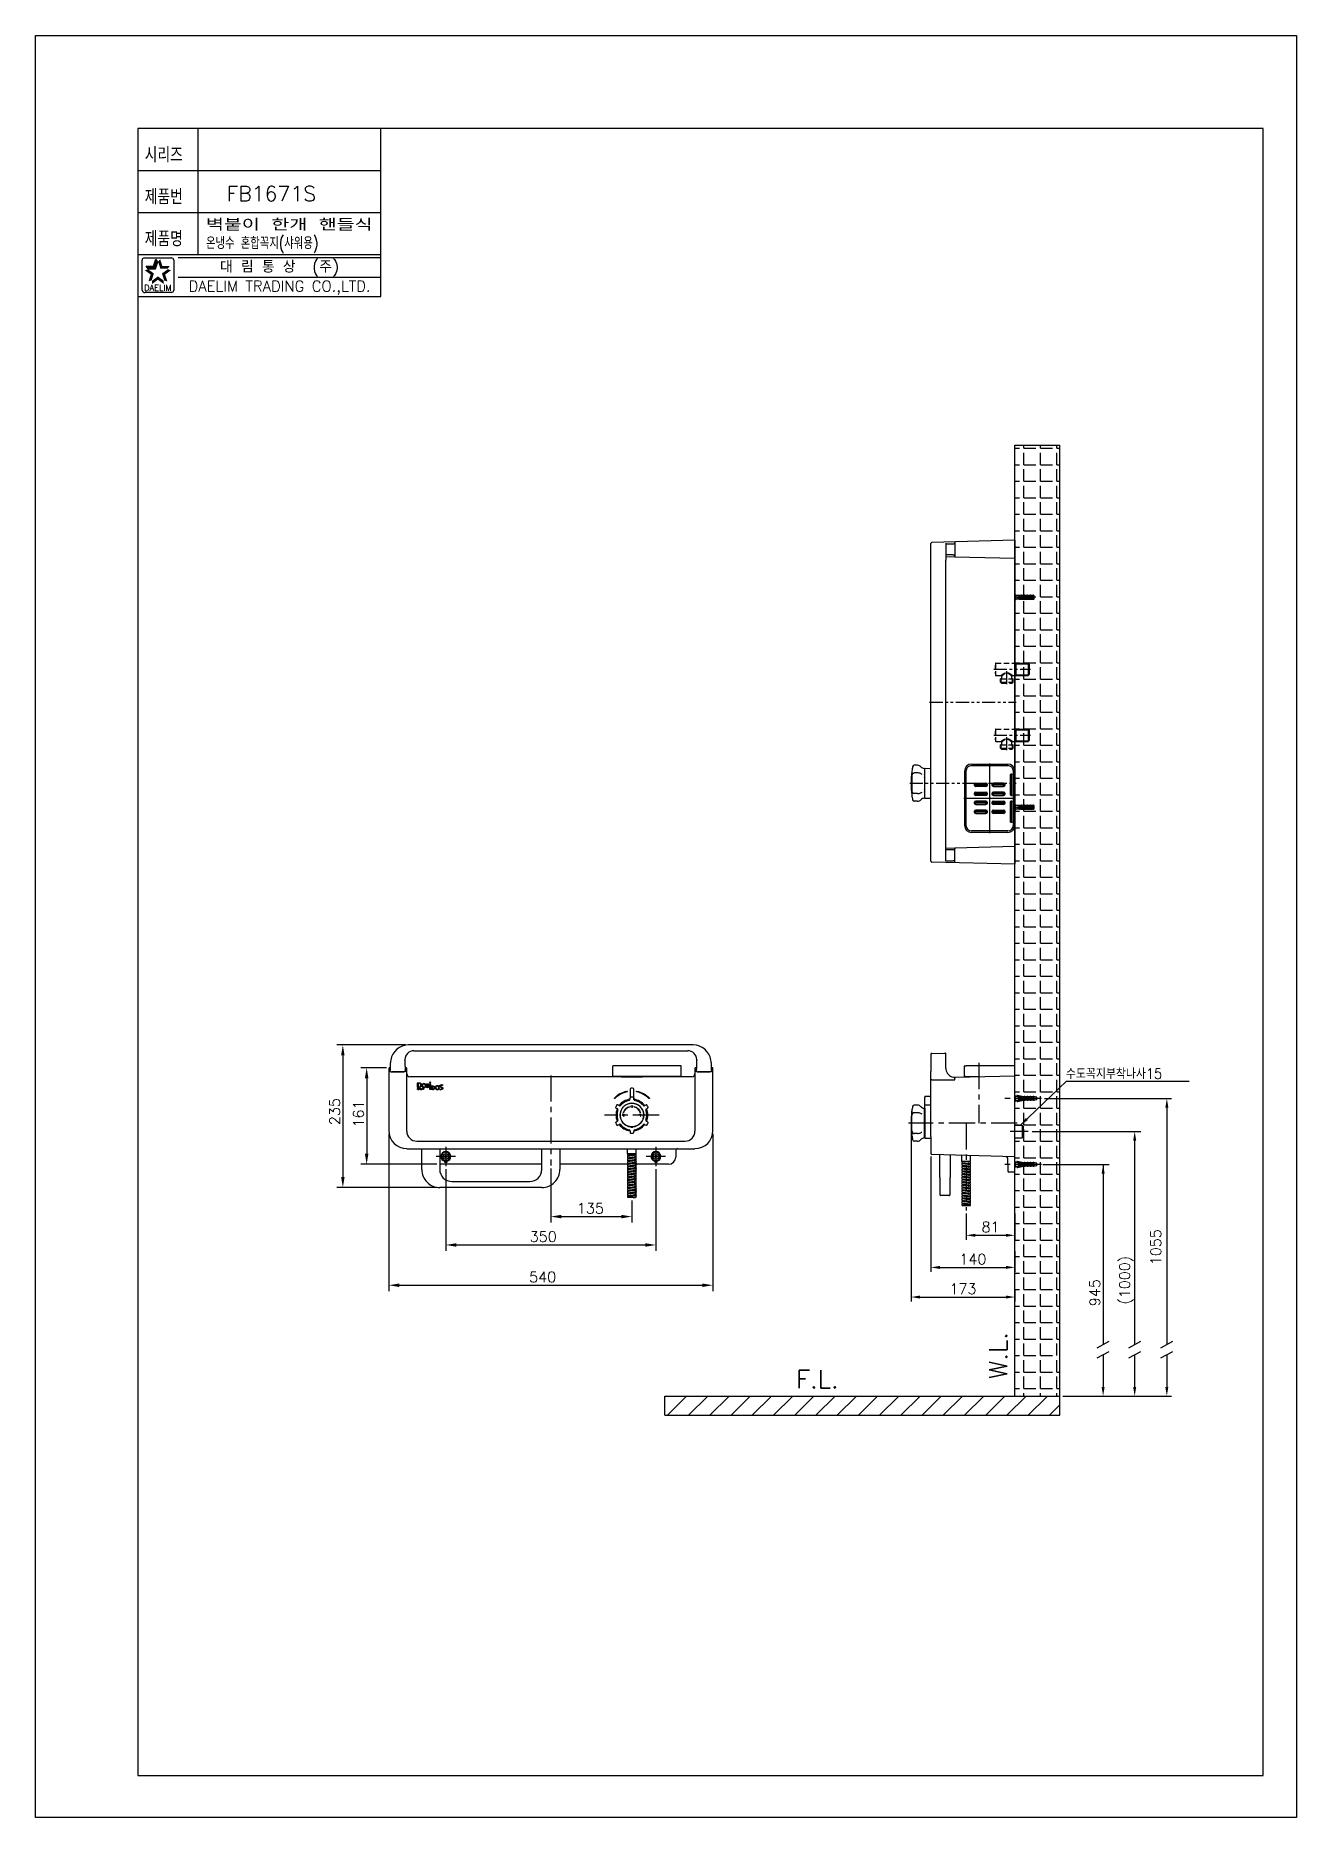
# Model space of a CAD drawing. Extents: x 17496 to 17916, y -10787 to -10193.
import ezdxf
from ezdxf.enums import TextEntityAlignment as Align

# ---------------------------------------------------------------- set-up
doc = ezdxf.new("R2010")
doc.units = 0
doc.header["$LTSCALE"] = 7
doc.header["$MEASUREMENT"] = 0
for name, pattern in [('CENTER', [2, 1.25, -0.25, 0.25, -0.25]), ('HIDDEN', [0.375, 0.25, -0.125]), ('PHANTOM', [2.5, 1.25, -0.25, 0.25, -0.25, 0.25, -0.25])]:
    doc.linetypes.add(name, pattern=pattern)
doc.layers.get('0').update_dxf_attribs({"color": 2, "linetype": 'CONTINUOUS'})
for name, color, linetype in [('06_ALL_SURFS', 7, 'CONTINUOUS'), ('08_ALL_FEATURES', 7, 'CONTINUOUS'), ('CENTER', 2, 'CENTER'), ('CL', 1, 'CENTER'), ('D', 2, 'CONTINUOUS'), ('DWG', 7, 'CONTINUOUS'), ('HT', 3, 'CONTINUOUS')]:
    doc.layers.add(name, color=color, linetype=linetype)
doc.styles.add('GHS', font='romans', dxfattribs={"bigfont": 'ghs'})
doc.styles.add('ROMANS', font='ROMANS.shx', dxfattribs={"height": 3.5})
doc.dimstyles.new('STANDARD$7', dxfattribs={"dimtxt": 3.5, "dimasz": 3, "dimexe": 1, "dimexo": 0.0625, "dimgap": 1, "dimtad": 1, "dimdec": 4, "dimzin": 0, "dimdsep": 46, "dimtxsty": 'GHS', "dimcen": 1, "dimclrt": 2, "dimadec": 0, "dimazin": 0, "dimtfac": 1, "dimtdec": 4, "dimtofl": 0, "dimtmove": 0, "dimatfit": 3, "dimfxl": 0, "dimtolj": 1, "dimtzin": 0, "dimarcsym": 0})
pattern_1 = [(45, (16322.89578, -9645.95637), (-0.088388348, 0.088388348), [])]

msp = doc.modelspace()

# ---------------------------------------------------------------- texts
at = {"color": 7, "linetype": 'Continuous'}
for s, height, style, p in [('대 림 통 상  (주)', 4, 'GHS', (17576.9, -10270.64)), ('DAELIM TRADING CO.,LTD.', 3.6, 'ROMANS', (17576.9, -10277.4))]:
    msp.add_text(s, height=height, dxfattribs=dict(at, style=style)).set_placement(p, align=Align.MIDDLE)
at = {"color": 2, "linetype": 'Continuous', "style": 'ROMANS'}
msp.add_text('DAELIM', height=2, dxfattribs=at).set_placement((17536.37, -10278.4), align=Align.CENTER)
at = {"insert": (17859.04, -10608.27), "char_height": 3.5, "attachment_point": 5, "rotation": 90, "style": 'GHS'}
msp.add_mtext('(1000)', dxfattribs=at)
at = {"layer": 'D', "style": 'GHS'}
for s, height, width, p in [('시리즈', 5, 0.8, (17531.98, -10235.6)), ('제품번', 5, 0.8, (17531.98, -10249.6)), ('제품명', 5, 0.8, (17531.98, -10263.6)), ('온냉수 혼합꼭지(샤워용)', 4, 0.75, (17552.39, -10264.49))]:
    msp.add_text(s, height=height, dxfattribs=dict(at, width=width)).set_placement(p)
at = {"layer": 'D', "color": 7, "style": 'GHS'}
msp.add_text('FB1671S', height=5, dxfattribs=at).set_placement((17559.25, -10248.49))
at = {"layer": 'D', "style": 'GHS', "width": 1.105852}
msp.add_text('벽붙이 한개 핸들식', height=4, dxfattribs=at).set_placement((17552.39, -10258.37), (17607.88, -10258.37), align=Align.FIT)
at = {"layer": 'D', "ltscale": 0.5, "style": 'GHS', "width": 0.9}
msp.add_text('수도꼭지부착나사15', height=3.5, dxfattribs=at).set_placement((17838.87, -10541.13))
at = {"layer": 'D', "ltscale": 0.5, "style": 'GHS'}
msp.add_text('W.L.', height=6, rotation=90, dxfattribs=at).set_placement((17819.27, -10641.24))
msp.add_text('F.L.', height=6, dxfattribs=at).set_placement((17749.03, -10644.27))
at = {"layer": 'D', "char_height": 3.5, "attachment_point": 5, "rotation": 90, "style": 'GHS'}
for s, insert in [('\\A1;235', (17595.23, -10552.07)), ('\\A1;161', (17603.17, -10552.84)), ('\\A1;1055', (17868.83, -10597.27)), ('\\A1;945', (17848.52, -10612.42))]:
    msp.add_mtext(s, dxfattribs=dict(at, insert=insert))
at = {"layer": 'D', "char_height": 3.5, "attachment_point": 5, "style": 'GHS'}
for s, insert in [('\\A1;135', (17680.46, -10584.29)), ('\\A1;81', (17813.77, -10590.53)), ('\\A1;350', (17664.73, -10593.76)), ('\\A1;140', (17807.87, -10601.23)), ('\\A1;540', (17664.55, -10607.18)), ('\\A1;173', (17804.57, -10611.12))]:
    msp.add_mtext(s, dxfattribs=dict(at, insert=insert))

# ---------------------------------------------------------------- hatches: boundary and pattern name
at = {"layer": 'D', "extrusion": (0, 0, -1)}
h = msp.add_hatch(color=256, dxfattribs=at)
h.paths.add_polyline_path([(-17622.84, -10542.67), (-17622.84, -10542.66), (-17622.84, -10542.66), (-17622.85, -10542.65), (-17622.85, -10542.64), (-17622.85, -10542.63), (-17622.85, -10542.62), (-17622.85, -10542.62), (-17622.85, -10542.61), (-17622.84, -10542.6), (-17622.84, -10542.59), (-17622.84, -10542.58), (-17622.84, -10542.58), (-17622.84, -10542.57), (-17622.84, -10542.56), (-17622.83, -10542.55), (-17622.83, -10542.54), (-17622.83, -10542.54), (-17622.83, -10542.53), (-17622.82, -10542.52), (-17622.82, -10542.51), (-17622.82, -10542.51), (-17622.81, -10542.5), (-17622.81, -10542.49), (-17622.81, -10542.49), (-17622.8, -10542.48), (-17622.8, -10542.47), (-17622.79, -10542.47), (-17622.79, -10542.46), (-17622.78, -10542.45), (-17622.78, -10542.45), (-17622.77, -10542.44), (-17622.77, -10542.44), (-17623.31, -10542.44), (-17623.36, -10542.44), (-17623.38, -10542.44), (-17623.4, -10542.44), (-17623.43, -10542.44), (-17623.45, -10542.44), (-17623.47, -10542.45), (-17623.5, -10542.45), (-17623.52, -10542.45), (-17623.54, -10542.46), (-17623.56, -10542.46), (-17623.59, -10542.47), (-17623.61, -10542.47), (-17623.63, -10542.48), (-17623.65, -10542.48), (-17623.67, -10542.49), (-17623.69, -10542.5), (-17623.71, -10542.5), (-17623.73, -10542.51), (-17623.74, -10542.52), (-17623.76, -10542.53), (-17623.78, -10542.53), (-17623.8, -10542.54), (-17623.82, -10542.55), (-17623.83, -10542.56), (-17623.85, -10542.57), (-17623.87, -10542.58), (-17623.88, -10542.59), (-17623.9, -10542.6), (-17623.91, -10542.62), (-17623.93, -10542.63), (-17623.94, -10542.64), (-17623.95, -10542.65), (-17623.97, -10542.66), (-17623.98, -10542.68), (-17623.99, -10542.69), (-17624.01, -10542.7), (-17624.02, -10542.72), (-17624.03, -10542.73), (-17624.04, -10542.75), (-17624.05, -10542.76), (-17624.06, -10542.78), (-17624.07, -10542.79), (-17624.08, -10542.81), (-17624.09, -10542.83), (-17624.1, -10542.84), (-17624.11, -10542.86), (-17624.11, -10542.88), (-17624.12, -10542.89), (-17624.13, -10542.91), (-17624.13, -10542.93), (-17624.14, -10542.95), (-17624.14, -10542.97), (-17624.15, -10542.99), (-17624.15, -10543.01), (-17624.16, -10543.02), (-17624.16, -10543.04), (-17624.16, -10543.06), (-17624.17, -10543.09), (-17624.17, -10543.11), (-17624.17, -10543.13), (-17624.17, -10543.15), (-17624.17, -10543.17), (-17624.17, -10543.19), (-17624.17, -10543.21), (-17624.17, -10543.23), (-17624.17, -10543.26), (-17624.17, -10543.28), (-17624.17, -10543.3), (-17624.16, -10543.32), (-17624.16, -10543.34), (-17624.16, -10543.36), (-17624.15, -10543.38), (-17624.15, -10543.4), (-17624.14, -10543.42), (-17624.14, -10543.43), (-17624.13, -10543.45), (-17624.12, -10543.47), (-17624.12, -10543.49), (-17624.11, -10543.51), (-17624.1, -10543.53), (-17624.09, -10543.54), (-17624.08, -10543.56), (-17624.07, -10543.58), (-17624.06, -10543.59), (-17624.05, -10543.61), (-17624.04, -10543.63), (-17624.03, -10543.64), (-17624.02, -10543.66), (-17624.01, -10543.67), (-17624, -10543.69), (-17623.98, -10543.7), (-17623.97, -10543.72), (-17623.96, -10543.73), (-17623.94, -10543.74), (-17623.93, -10543.76), (-17623.91, -10543.77), (-17623.9, -10543.78), (-17623.88, -10543.79), (-17623.87, -10543.8), (-17623.85, -10543.82), (-17623.83, -10543.83), (-17623.82, -10543.84), (-17623.8, -10543.85), (-17623.78, -10543.86), (-17623.76, -10543.87), (-17623.75, -10543.88), (-17623.73, -10543.89), (-17623.71, -10543.89), (-17623.69, -10543.9), (-17623.67, -10543.91), (-17623.65, -10543.92), (-17623.63, -10543.92), (-17623.61, -10543.93), (-17623.59, -10543.94), (-17623.57, -10543.94), (-17623.55, -10543.95), (-17623.53, -10543.95), (-17623.5, -10543.96), (-17623.48, -10543.96), (-17623.46, -10543.96), (-17623.44, -10543.97), (-17623.41, -10543.97), (-17623.39, -10543.97), (-17623.37, -10543.97), (-17623.34, -10543.97), (-17623.32, -10543.97), (-17622.75, -10543.97), (-17622.76, -10543.97), (-17622.76, -10543.96), (-17622.77, -10543.96), (-17622.78, -10543.95), (-17622.78, -10543.94), (-17622.79, -10543.94), (-17622.79, -10543.93), (-17622.8, -10543.92), (-17622.8, -10543.92), (-17622.81, -10543.91), (-17622.81, -10543.9), (-17622.81, -10543.89), (-17622.82, -10543.88), (-17622.82, -10543.88), (-17622.83, -10543.87), (-17622.83, -10543.86), (-17622.83, -10543.85), (-17622.83, -10543.84), (-17622.84, -10543.83), (-17622.84, -10543.83), (-17622.84, -10543.82), (-17622.84, -10543.81), (-17622.84, -10543.8), (-17622.84, -10543.79), (-17622.84, -10543.78), (-17622.84, -10543.77), (-17622.85, -10543.77), (-17622.85, -10543.76), (-17622.84, -10543.75), (-17622.84, -10543.74), (-17622.84, -10543.73), (-17622.84, -10543.72), (-17622.84, -10543.69)], flags=0)
h.paths.add_polyline_path([(-17623.05, -10543.82), (-17623.05, -10542.6), (-17623.06, -10542.6), (-17623.29, -10542.57), (-17623.33, -10542.57), (-17623.35, -10542.57), (-17623.37, -10542.57), (-17623.39, -10542.58), (-17623.41, -10542.58), (-17623.42, -10542.58), (-17623.44, -10542.58), (-17623.46, -10542.58), (-17623.48, -10542.59), (-17623.5, -10542.59), (-17623.51, -10542.6), (-17623.53, -10542.6), (-17623.55, -10542.6), (-17623.56, -10542.61), (-17623.58, -10542.61), (-17623.59, -10542.62), (-17623.61, -10542.63), (-17623.62, -10542.63), (-17623.64, -10542.64), (-17623.65, -10542.64), (-17623.67, -10542.65), (-17623.68, -10542.66), (-17623.69, -10542.67), (-17623.71, -10542.67), (-17623.72, -10542.68), (-17623.73, -10542.69), (-17623.74, -10542.7), (-17623.75, -10542.71), (-17623.77, -10542.72), (-17623.78, -10542.73), (-17623.79, -10542.74), (-17623.8, -10542.75), (-17623.81, -10542.76), (-17623.82, -10542.77), (-17623.83, -10542.78), (-17623.84, -10542.79), (-17623.85, -10542.81), (-17623.85, -10542.82), (-17623.86, -10542.83), (-17623.87, -10542.84), (-17623.88, -10542.86), (-17623.89, -10542.87), (-17623.89, -10542.88), (-17623.9, -10542.9), (-17623.91, -10542.91), (-17623.91, -10542.93), (-17623.92, -10542.94), (-17623.92, -10542.96), (-17623.93, -10542.97), (-17623.93, -10542.99), (-17623.94, -10543), (-17623.94, -10543.02), (-17623.94, -10543.04), (-17623.95, -10543.05), (-17623.95, -10543.07), (-17623.95, -10543.09), (-17623.96, -10543.11), (-17623.96, -10543.13), (-17623.96, -10543.14), (-17623.96, -10543.16), (-17623.96, -10543.18), (-17623.96, -10543.2), (-17623.96, -10543.22), (-17623.96, -10543.24), (-17623.96, -10543.26), (-17623.96, -10543.28), (-17623.96, -10543.3), (-17623.95, -10543.32), (-17623.95, -10543.34), (-17623.95, -10543.36), (-17623.94, -10543.38), (-17623.94, -10543.4), (-17623.94, -10543.41), (-17623.93, -10543.43), (-17623.92, -10543.45), (-17623.92, -10543.46), (-17623.91, -10543.48), (-17623.9, -10543.49), (-17623.9, -10543.51), (-17623.89, -10543.52), (-17623.88, -10543.54), (-17623.87, -10543.55), (-17623.86, -10543.57), (-17623.85, -10543.58), (-17623.84, -10543.59), (-17623.83, -10543.6), (-17623.82, -10543.62), (-17623.81, -10543.63), (-17623.8, -10543.64), (-17623.79, -10543.65), (-17623.78, -10543.66), (-17623.77, -10543.67), (-17623.75, -10543.68), (-17623.74, -10543.69), (-17623.73, -10543.7), (-17623.71, -10543.71), (-17623.7, -10543.72), (-17623.69, -10543.73), (-17623.67, -10543.74), (-17623.66, -10543.74), (-17623.65, -10543.75), (-17623.63, -10543.76), (-17623.62, -10543.76), (-17623.6, -10543.77), (-17623.59, -10543.78), (-17623.57, -10543.78), (-17623.56, -10543.79), (-17623.54, -10543.79), (-17623.53, -10543.8), (-17623.51, -10543.8), (-17623.5, -10543.81), (-17623.48, -10543.81), (-17623.47, -10543.81), (-17623.45, -10543.82), (-17623.44, -10543.82), (-17623.4, -10543.83), (-17623.37, -10543.83), (-17623.34, -10543.83), (-17623.31, -10543.84), (-17623.28, -10543.84), (-17623.25, -10543.84), (-17623.06, -10543.82)], flags=0)
h = msp.add_hatch(color=256, dxfattribs=at)
h.paths.add_polyline_path([(-17625.02, -10542.73), (-17625.04, -10542.73), (-17625.05, -10542.73), (-17625.07, -10542.73), (-17625.08, -10542.73), (-17625.1, -10542.73), (-17625.12, -10542.73), (-17625.13, -10542.74), (-17625.15, -10542.74), (-17625.16, -10542.74), (-17625.18, -10542.74), (-17625.19, -10542.75), (-17625.21, -10542.75), (-17625.23, -10542.76), (-17625.24, -10542.76), (-17625.26, -10542.77), (-17625.27, -10542.77), (-17625.29, -10542.78), (-17625.3, -10542.78), (-17625.32, -10542.79), (-17625.33, -10542.8), (-17625.35, -10542.8), (-17625.36, -10542.81), (-17625.37, -10542.82), (-17625.39, -10542.83), (-17625.4, -10542.84), (-17625.41, -10542.85), (-17625.43, -10542.86), (-17625.44, -10542.87), (-17625.45, -10542.88), (-17625.46, -10542.89), (-17625.48, -10542.9), (-17625.49, -10542.91), (-17625.5, -10542.92), (-17625.51, -10542.93), (-17625.52, -10542.94), (-17625.53, -10542.95), (-17625.54, -10542.96), (-17625.55, -10542.98), (-17625.56, -10542.99), (-17625.57, -10543), (-17625.58, -10543.01), (-17625.59, -10543.03), (-17625.6, -10543.04), (-17625.6, -10543.06), (-17625.61, -10543.07), (-17625.62, -10543.08), (-17625.63, -10543.1), (-17625.63, -10543.11), (-17625.64, -10543.13), (-17625.65, -10543.14), (-17625.65, -10543.16), (-17625.66, -10543.17), (-17625.66, -10543.19), (-17625.67, -10543.21), (-17625.67, -10543.22), (-17625.67, -10543.24), (-17625.68, -10543.25), (-17625.68, -10543.27), (-17625.68, -10543.28), (-17625.68, -10543.3), (-17625.68, -10543.31), (-17625.69, -10543.33), (-17625.69, -10543.35), (-17625.69, -10543.36), (-17625.69, -10543.38), (-17625.69, -10543.39), (-17625.68, -10543.41), (-17625.68, -10543.43), (-17625.68, -10543.44), (-17625.68, -10543.46), (-17625.68, -10543.48), (-17625.67, -10543.49), (-17625.67, -10543.51), (-17625.67, -10543.52), (-17625.66, -10543.54), (-17625.66, -10543.56), (-17625.65, -10543.57), (-17625.64, -10543.59), (-17625.64, -10543.6), (-17625.63, -10543.62), (-17625.63, -10543.63), (-17625.62, -10543.65), (-17625.61, -10543.66), (-17625.6, -10543.68), (-17625.59, -10543.69), (-17625.59, -10543.71), (-17625.58, -10543.72), (-17625.57, -10543.73), (-17625.56, -10543.75), (-17625.55, -10543.76), (-17625.54, -10543.77), (-17625.53, -10543.79), (-17625.52, -10543.8), (-17625.51, -10543.81), (-17625.49, -10543.82), (-17625.48, -10543.83), (-17625.47, -10543.84), (-17625.46, -10543.86), (-17625.45, -10543.87), (-17625.43, -10543.88), (-17625.42, -10543.89), (-17625.41, -10543.9), (-17625.39, -10543.9), (-17625.38, -10543.91), (-17625.37, -10543.92), (-17625.35, -10543.93), (-17625.34, -10543.94), (-17625.32, -10543.95), (-17625.31, -10543.95), (-17625.29, -10543.96), (-17625.28, -10543.97), (-17625.26, -10543.97), (-17625.25, -10543.98), (-17625.23, -10543.98), (-17625.21, -10543.99), (-17625.2, -10543.99), (-17625.18, -10544), (-17625.16, -10544), (-17625.15, -10544.01), (-17625.13, -10544.01), (-17625.12, -10544.01), (-17625.1, -10544.01), (-17625.08, -10544.01), (-17625.07, -10544.02), (-17625.05, -10544.02), (-17625.03, -10544.02), (-17625.02, -10544.02), (-17625, -10544.02), (-17624.99, -10544.02), (-17624.97, -10544.02), (-17624.95, -10544.02), (-17624.94, -10544.02), (-17624.92, -10544.02), (-17624.91, -10544.01), (-17624.89, -10544.01), (-17624.87, -10544.01), (-17624.86, -10544.01), (-17624.84, -10544), (-17624.82, -10544), (-17624.81, -10544), (-17624.79, -10543.99), (-17624.78, -10543.99), (-17624.76, -10543.98), (-17624.75, -10543.98), (-17624.73, -10543.97), (-17624.71, -10543.96), (-17624.7, -10543.96), (-17624.68, -10543.95), (-17624.67, -10543.94), (-17624.66, -10543.93), (-17624.64, -10543.93), (-17624.63, -10543.92), (-17624.61, -10543.91), (-17624.6, -10543.9), (-17624.59, -10543.89), (-17624.57, -10543.88), (-17624.56, -10543.87), (-17624.55, -10543.86), (-17624.54, -10543.85), (-17624.53, -10543.84), (-17624.51, -10543.83), (-17624.5, -10543.82), (-17624.49, -10543.8), (-17624.48, -10543.79), (-17624.47, -10543.78), (-17624.46, -10543.77), (-17624.45, -10543.75), (-17624.44, -10543.74), (-17624.43, -10543.73), (-17624.42, -10543.71), (-17624.41, -10543.7), (-17624.41, -10543.68), (-17624.4, -10543.67), (-17624.39, -10543.66), (-17624.38, -10543.64), (-17624.38, -10543.63), (-17624.37, -10543.61), (-17624.36, -10543.59), (-17624.36, -10543.58), (-17624.35, -10543.56), (-17624.35, -10543.55), (-17624.34, -10543.53), (-17624.34, -10543.52), (-17624.34, -10543.5), (-17624.33, -10543.48), (-17624.33, -10543.47), (-17624.33, -10543.45), (-17624.33, -10543.44), (-17624.32, -10543.42), (-17624.32, -10543.4), (-17624.32, -10543.39), (-17624.32, -10543.37), (-17624.32, -10543.36), (-17624.32, -10543.34), (-17624.33, -10543.32), (-17624.33, -10543.31), (-17624.33, -10543.29), (-17624.33, -10543.27), (-17624.34, -10543.26), (-17624.34, -10543.24), (-17624.34, -10543.23), (-17624.35, -10543.21), (-17624.35, -10543.19), (-17624.36, -10543.18), (-17624.36, -10543.16), (-17624.37, -10543.15), (-17624.38, -10543.13), (-17624.38, -10543.12), (-17624.39, -10543.1), (-17624.4, -10543.09), (-17624.4, -10543.07), (-17624.41, -10543.06), (-17624.42, -10543.04), (-17624.43, -10543.03), (-17624.44, -10543.01), (-17624.45, -10543), (-17624.46, -10542.99), (-17624.47, -10542.97), (-17624.48, -10542.96), (-17624.49, -10542.95), (-17624.5, -10542.94), (-17624.51, -10542.93), (-17624.52, -10542.91), (-17624.54, -10542.9), (-17624.55, -10542.89), (-17624.56, -10542.88), (-17624.57, -10542.87), (-17624.59, -10542.86), (-17624.6, -10542.85), (-17624.61, -10542.84), (-17624.63, -10542.83), (-17624.64, -10542.83), (-17624.66, -10542.82), (-17624.67, -10542.81), (-17624.68, -10542.8), (-17624.7, -10542.79), (-17624.71, -10542.79), (-17624.73, -10542.78), (-17624.75, -10542.77), (-17624.76, -10542.77), (-17624.78, -10542.76), (-17624.79, -10542.76), (-17624.81, -10542.75), (-17624.83, -10542.75), (-17624.84, -10542.75), (-17624.86, -10542.74), (-17624.87, -10542.74), (-17624.89, -10542.74), (-17624.91, -10542.73), (-17624.92, -10542.73), (-17624.94, -10542.73), (-17624.96, -10542.73), (-17624.97, -10542.73), (-17624.99, -10542.73), (-17625, -10542.73)], flags=0)
h.paths.add_polyline_path([(-17625.01, -10543.88), (-17625, -10543.88), (-17624.99, -10543.88), (-17624.98, -10543.88), (-17624.97, -10543.88), (-17624.95, -10543.88), (-17624.94, -10543.87), (-17624.93, -10543.87), (-17624.92, -10543.87), (-17624.91, -10543.87), (-17624.9, -10543.86), (-17624.89, -10543.86), (-17624.87, -10543.86), (-17624.86, -10543.85), (-17624.85, -10543.85), (-17624.84, -10543.84), (-17624.83, -10543.84), (-17624.82, -10543.83), (-17624.81, -10543.83), (-17624.79, -10543.82), (-17624.78, -10543.81), (-17624.77, -10543.81), (-17624.76, -10543.8), (-17624.75, -10543.79), (-17624.74, -10543.79), (-17624.73, -10543.78), (-17624.72, -10543.77), (-17624.71, -10543.76), (-17624.7, -10543.75), (-17624.69, -10543.75), (-17624.68, -10543.74), (-17624.67, -10543.73), (-17624.66, -10543.72), (-17624.66, -10543.71), (-17624.65, -10543.7), (-17624.64, -10543.69), (-17624.63, -10543.68), (-17624.62, -10543.67), (-17624.62, -10543.66), (-17624.61, -10543.64), (-17624.6, -10543.63), (-17624.6, -10543.62), (-17624.59, -10543.61), (-17624.58, -10543.6), (-17624.58, -10543.59), (-17624.57, -10543.58), (-17624.57, -10543.56), (-17624.56, -10543.55), (-17624.56, -10543.54), (-17624.56, -10543.53), (-17624.55, -10543.52), (-17624.55, -10543.51), (-17624.55, -10543.49), (-17624.54, -10543.48), (-17624.54, -10543.47), (-17624.54, -10543.46), (-17624.54, -10543.45), (-17624.54, -10543.43), (-17624.54, -10543.42), (-17624.54, -10543.41), (-17624.53, -10543.4), (-17624.53, -10543.39), (-17624.53, -10543.38), (-17624.53, -10543.37), (-17624.53, -10543.35), (-17624.53, -10543.34), (-17624.53, -10543.33), (-17624.53, -10543.32), (-17624.53, -10543.31), (-17624.53, -10543.3), (-17624.54, -10543.28), (-17624.54, -10543.27), (-17624.54, -10543.26), (-17624.54, -10543.25), (-17624.54, -10543.24), (-17624.54, -10543.22), (-17624.55, -10543.21), (-17624.55, -10543.2), (-17624.55, -10543.19), (-17624.56, -10543.18), (-17624.56, -10543.17), (-17624.57, -10543.15), (-17624.57, -10543.14), (-17624.58, -10543.13), (-17624.58, -10543.12), (-17624.59, -10543.11), (-17624.59, -10543.1), (-17624.6, -10543.09), (-17624.6, -10543.08), (-17624.61, -10543.07), (-17624.62, -10543.06), (-17624.62, -10543.05), (-17624.63, -10543.04), (-17624.64, -10543.03), (-17624.65, -10543.02), (-17624.65, -10543.01), (-17624.66, -10543), (-17624.67, -10543), (-17624.68, -10542.99), (-17624.69, -10542.98), (-17624.7, -10542.97), (-17624.71, -10542.96), (-17624.72, -10542.96), (-17624.73, -10542.95), (-17624.73, -10542.94), (-17624.74, -10542.94), (-17624.76, -10542.93), (-17624.77, -10542.92), (-17624.78, -10542.92), (-17624.79, -10542.91), (-17624.8, -10542.91), (-17624.81, -10542.9), (-17624.82, -10542.9), (-17624.83, -10542.89), (-17624.84, -10542.89), (-17624.85, -10542.89), (-17624.87, -10542.88), (-17624.88, -10542.88), (-17624.89, -10542.88), (-17624.9, -10542.87), (-17624.91, -10542.87), (-17624.93, -10542.87), (-17624.94, -10542.87), (-17624.95, -10542.87), (-17624.96, -10542.87), (-17624.97, -10542.86), (-17624.98, -10542.86), (-17625, -10542.86), (-17625.01, -10542.86), (-17625.02, -10542.87), (-17625.03, -10542.87), (-17625.04, -10542.87), (-17625.06, -10542.87), (-17625.07, -10542.87), (-17625.08, -10542.87), (-17625.09, -10542.88), (-17625.1, -10542.88), (-17625.12, -10542.88), (-17625.13, -10542.89), (-17625.14, -10542.89), (-17625.15, -10542.89), (-17625.16, -10542.9), (-17625.18, -10542.9), (-17625.19, -10542.91), (-17625.2, -10542.91), (-17625.21, -10542.92), (-17625.22, -10542.93), (-17625.23, -10542.93), (-17625.24, -10542.94), (-17625.25, -10542.94), (-17625.26, -10542.95), (-17625.27, -10542.96), (-17625.28, -10542.97), (-17625.29, -10542.97), (-17625.3, -10542.98), (-17625.31, -10542.99), (-17625.32, -10543), (-17625.33, -10543.01), (-17625.34, -10543.02), (-17625.35, -10543.02), (-17625.35, -10543.03), (-17625.36, -10543.04), (-17625.37, -10543.05), (-17625.38, -10543.06), (-17625.38, -10543.07), (-17625.39, -10543.08), (-17625.4, -10543.09), (-17625.4, -10543.1), (-17625.41, -10543.11), (-17625.42, -10543.12), (-17625.42, -10543.13), (-17625.43, -10543.15), (-17625.43, -10543.16), (-17625.44, -10543.17), (-17625.44, -10543.18), (-17625.45, -10543.19), (-17625.45, -10543.2), (-17625.46, -10543.22), (-17625.46, -10543.23), (-17625.46, -10543.24), (-17625.47, -10543.25), (-17625.47, -10543.26), (-17625.47, -10543.28), (-17625.47, -10543.29), (-17625.47, -10543.3), (-17625.47, -10543.31), (-17625.48, -10543.33), (-17625.48, -10543.34), (-17625.48, -10543.35), (-17625.48, -10543.36), (-17625.48, -10543.37), (-17625.48, -10543.39), (-17625.48, -10543.4), (-17625.48, -10543.41), (-17625.48, -10543.42), (-17625.48, -10543.43), (-17625.48, -10543.45), (-17625.48, -10543.46), (-17625.47, -10543.47), (-17625.47, -10543.48), (-17625.47, -10543.49), (-17625.47, -10543.5), (-17625.47, -10543.52), (-17625.47, -10543.53), (-17625.46, -10543.54), (-17625.46, -10543.55), (-17625.46, -10543.56), (-17625.45, -10543.57), (-17625.45, -10543.58), (-17625.45, -10543.6), (-17625.44, -10543.61), (-17625.44, -10543.62), (-17625.43, -10543.63), (-17625.43, -10543.64), (-17625.42, -10543.65), (-17625.41, -10543.66), (-17625.41, -10543.67), (-17625.4, -10543.68), (-17625.39, -10543.69), (-17625.39, -10543.7), (-17625.38, -10543.71), (-17625.37, -10543.72), (-17625.37, -10543.73), (-17625.36, -10543.74), (-17625.35, -10543.74), (-17625.34, -10543.75), (-17625.33, -10543.76), (-17625.33, -10543.77), (-17625.32, -10543.78), (-17625.31, -10543.78), (-17625.3, -10543.79), (-17625.29, -10543.8), (-17625.28, -10543.8), (-17625.27, -10543.81), (-17625.26, -10543.82), (-17625.25, -10543.82), (-17625.24, -10543.83), (-17625.23, -10543.83), (-17625.22, -10543.84), (-17625.21, -10543.84), (-17625.2, -10543.85), (-17625.18, -10543.85), (-17625.17, -10543.86), (-17625.16, -10543.86), (-17625.15, -10543.87), (-17625.14, -10543.87), (-17625.13, -10543.87), (-17625.12, -10543.87), (-17625.1, -10543.88), (-17625.09, -10543.88), (-17625.08, -10543.88), (-17625.07, -10543.88), (-17625.06, -10543.88), (-17625.05, -10543.88), (-17625.03, -10543.88), (-17625.02, -10543.88)], flags=0)
h = msp.add_hatch(color=256, dxfattribs=at)
h.paths.add_polyline_path([(-17626.66, -10543.03), (-17626.66, -10543.04), (-17626.66, -10543.04), (-17626.66, -10543.05), (-17626.66, -10543.05), (-17626.65, -10543.06), (-17626.65, -10543.06), (-17626.65, -10543.07), (-17626.65, -10543.07), (-17626.65, -10543.08), (-17626.65, -10543.08), (-17626.65, -10543.09), (-17626.65, -10543.09), (-17626.65, -10543.1), (-17626.65, -10543.1), (-17626.64, -10543.11), (-17626.64, -10543.11), (-17626.64, -10543.11), (-17626.64, -10543.12), (-17626.64, -10543.12), (-17626.63, -10543.13), (-17626.63, -10543.13), (-17626.63, -10543.14), (-17626.63, -10543.14), (-17626.63, -10543.15), (-17626.62, -10543.15), (-17626.62, -10543.16), (-17626.62, -10543.16), (-17626.61, -10543.17), (-17626.61, -10543.17), (-17626.61, -10543.17), (-17626.61, -10543.18), (-17626.6, -10543.18), (-17626.6, -10543.19), (-17626.6, -10543.19), (-17626.59, -10543.2), (-17626.59, -10543.2), (-17626.59, -10543.2), (-17626.58, -10543.21), (-17626.58, -10543.21), (-17626.57, -10543.21), (-17626.57, -10543.22), (-17626.57, -10543.22), (-17626.56, -10543.22), (-17626.56, -10543.23), (-17626.55, -10543.23), (-17626.55, -10543.23), (-17626.55, -10543.24), (-17626.54, -10543.24), (-17626.54, -10543.24), (-17626.53, -10543.25), (-17626.53, -10543.25), (-17626.52, -10543.25), (-17626.52, -10543.25), (-17626.52, -10543.26), (-17626.51, -10543.26), (-17626.51, -10543.26), (-17626.5, -10543.26), (-17626.5, -10543.26), (-17626.49, -10543.27), (-17626.49, -10543.27), (-17626.48, -10543.27), (-17626.48, -10543.27), (-17626.47, -10543.27), (-17626.47, -10543.27), (-17626.48, -10543.28), (-17626.48, -10543.28), (-17626.49, -10543.28), (-17626.5, -10543.28), (-17626.51, -10543.28), (-17626.51, -10543.28), (-17626.52, -10543.28), (-17626.53, -10543.29), (-17626.53, -10543.29), (-17626.54, -10543.29), (-17626.55, -10543.29), (-17626.56, -10543.3), (-17626.56, -10543.3), (-17626.57, -10543.3), (-17626.58, -10543.3), (-17626.58, -10543.31), (-17626.59, -10543.31), (-17626.6, -10543.31), (-17626.6, -10543.32), (-17626.61, -10543.32), (-17626.62, -10543.33), (-17626.62, -10543.33), (-17626.63, -10543.34), (-17626.64, -10543.34), (-17626.64, -10543.34), (-17626.65, -10543.35), (-17626.65, -10543.35), (-17626.66, -10543.36), (-17626.67, -10543.37), (-17626.67, -10543.37), (-17626.68, -10543.38), (-17626.68, -10543.38), (-17626.69, -10543.39), (-17626.69, -10543.39), (-17626.7, -10543.4), (-17626.7, -10543.41), (-17626.71, -10543.41), (-17626.71, -10543.42), (-17626.72, -10543.43), (-17626.72, -10543.43), (-17626.73, -10543.44), (-17626.73, -10543.45), (-17626.73, -10543.45), (-17626.74, -10543.46), (-17626.74, -10543.47), (-17626.74, -10543.47), (-17626.75, -10543.48), (-17626.75, -10543.49), (-17626.75, -10543.5), (-17626.76, -10543.5), (-17626.76, -10543.51), (-17626.76, -10543.52), (-17626.76, -10543.52), (-17626.76, -10543.53), (-17626.77, -10543.54), (-17626.77, -10543.55), (-17626.77, -10543.55), (-17626.77, -10543.56), (-17626.77, -10543.57), (-17626.77, -10543.58), (-17626.77, -10543.58), (-17626.77, -10543.59), (-17626.77, -10543.6), (-17626.77, -10543.6), (-17626.77, -10543.62), (-17626.77, -10543.63), (-17626.77, -10543.64), (-17626.77, -10543.65), (-17626.77, -10543.67), (-17626.76, -10543.68), (-17626.76, -10543.69), (-17626.76, -10543.7), (-17626.75, -10543.71), (-17626.75, -10543.72), (-17626.75, -10543.72), (-17626.75, -10543.73), (-17626.74, -10543.73), (-17626.74, -10543.74), (-17626.74, -10543.75), (-17626.74, -10543.75), (-17626.73, -10543.76), (-17626.73, -10543.76), (-17626.73, -10543.77), (-17626.72, -10543.78), (-17626.72, -10543.78), (-17626.72, -10543.79), (-17626.71, -10543.79), (-17626.71, -10543.8), (-17626.7, -10543.8), (-17626.7, -10543.81), (-17626.7, -10543.81), (-17626.69, -10543.82), (-17626.69, -10543.83), (-17626.68, -10543.83), (-17626.68, -10543.84), (-17626.68, -10543.84), (-17626.67, -10543.85), (-17626.67, -10543.85), (-17626.66, -10543.85), (-17626.66, -10543.86), (-17626.65, -10543.86), (-17626.65, -10543.87), (-17626.64, -10543.87), (-17626.64, -10543.88), (-17626.63, -10543.88), (-17626.62, -10543.89), (-17626.61, -10543.9), (-17626.59, -10543.91), (-17626.58, -10543.91), (-17626.57, -10543.92), (-17626.56, -10543.92), (-17626.55, -10543.93), (-17626.53, -10543.94), (-17626.5, -10543.95), (-17626.48, -10543.95), (-17626.45, -10543.96), (-17626.42, -10543.97), (-17626.4, -10543.97), (-17626.37, -10543.98), (-17626.35, -10543.98), (-17626.32, -10543.99), (-17626.29, -10543.99), (-17626.27, -10543.99), (-17626.24, -10543.99), (-17626.21, -10543.99), (-17626.19, -10543.99), (-17626.16, -10543.99), (-17626.13, -10543.99), (-17625.83, -10543.99), (-17625.83, -10543.98), (-17625.83, -10543.98), (-17625.84, -10543.97), (-17625.84, -10543.96), (-17625.85, -10543.96), (-17625.86, -10543.95), (-17625.86, -10543.95), (-17625.86, -10543.94), (-17625.86, -10543.94), (-17625.87, -10543.94), (-17625.87, -10543.93), (-17625.87, -10543.93), (-17625.88, -10543.93), (-17625.88, -10543.92), (-17625.88, -10543.92), (-17625.88, -10543.92), (-17625.88, -10543.91), (-17625.89, -10543.91), (-17625.89, -10543.9), (-17625.89, -10543.9), (-17625.89, -10543.9), (-17625.89, -10543.89), (-17625.9, -10543.89), (-17625.9, -10543.88), (-17625.9, -10543.88), (-17625.9, -10543.87), (-17625.9, -10543.87), (-17625.9, -10543.87), (-17625.91, -10543.86), (-17625.91, -10543.86), (-17625.91, -10543.85), (-17625.91, -10543.85), (-17625.91, -10543.84), (-17625.91, -10543.84), (-17625.91, -10543.83), (-17625.91, -10543.83), (-17625.91, -10543.83), (-17625.91, -10543.82), (-17625.91, -10543.82), (-17625.92, -10543.81), (-17625.92, -10543.81), (-17625.92, -10543.8), (-17625.92, -10543.8), (-17625.92, -10543.79), (-17625.92, -10543.79), (-17625.92, -10543.79), (-17625.92, -10543.78), (-17625.92, -10543.78), (-17625.92, -10543.77), (-17625.92, -10543.77), (-17625.91, -10543.76), (-17625.91, -10543.75), (-17625.91, -10543.74), (-17625.91, -10543.73), (-17625.91, -10543.72), (-17625.91, -10543.02), (-17625.91, -10543.01), (-17625.91, -10543.01), (-17625.91, -10543), (-17625.91, -10542.99), (-17625.91, -10542.99), (-17625.92, -10542.99), (-17625.92, -10542.98), (-17625.92, -10542.98), (-17625.92, -10542.97), (-17625.92, -10542.97), (-17625.92, -10542.96), (-17625.92, -10542.96), (-17625.92, -10542.95), (-17625.92, -10542.95), (-17625.92, -10542.95), (-17625.92, -10542.94), (-17625.92, -10542.94), (-17625.92, -10542.93), (-17625.91, -10542.93), (-17625.91, -10542.92), (-17625.91, -10542.92), (-17625.91, -10542.91), (-17625.91, -10542.91), (-17625.91, -10542.91), (-17625.91, -10542.9), (-17625.91, -10542.9), (-17625.91, -10542.89), (-17625.91, -10542.89), (-17625.9, -10542.88), (-17625.9, -10542.88), (-17625.9, -10542.87), (-17625.9, -10542.87), (-17625.9, -10542.87), (-17625.9, -10542.86), (-17625.89, -10542.86), (-17625.89, -10542.85), (-17625.89, -10542.85), (-17625.89, -10542.85), (-17625.89, -10542.84), (-17625.88, -10542.84), (-17625.88, -10542.83), (-17625.88, -10542.83), (-17625.88, -10542.83), (-17625.88, -10542.82), (-17625.87, -10542.82), (-17625.87, -10542.81), (-17625.87, -10542.81), (-17625.86, -10542.81), (-17625.86, -10542.8), (-17625.86, -10542.8), (-17625.86, -10542.8), (-17625.85, -10542.79), (-17625.85, -10542.79), (-17625.85, -10542.79), (-17625.84, -10542.78), (-17625.84, -10542.78), (-17625.83, -10542.77), (-17625.83, -10542.77), (-17625.83, -10542.76), (-17626.27, -10542.76), (-17626.29, -10542.76), (-17626.31, -10542.76), (-17626.33, -10542.76), (-17626.35, -10542.77), (-17626.37, -10542.77), (-17626.39, -10542.77), (-17626.4, -10542.77), (-17626.41, -10542.78), (-17626.42, -10542.78), (-17626.43, -10542.78), (-17626.44, -10542.78), (-17626.45, -10542.79), (-17626.46, -10542.79), (-17626.47, -10542.79), (-17626.47, -10542.79), (-17626.48, -10542.8), (-17626.49, -10542.8), (-17626.5, -10542.8), (-17626.51, -10542.81), (-17626.51, -10542.81), (-17626.52, -10542.81), (-17626.53, -10542.82), (-17626.53, -10542.82), (-17626.54, -10542.83), (-17626.55, -10542.83), (-17626.55, -10542.84), (-17626.56, -10542.84), (-17626.57, -10542.84), (-17626.57, -10542.85), (-17626.58, -10542.85), (-17626.58, -10542.86), (-17626.59, -10542.86), (-17626.59, -10542.87), (-17626.6, -10542.87), (-17626.6, -10542.88), (-17626.61, -10542.88), (-17626.61, -10542.89), (-17626.62, -10542.9), (-17626.62, -10542.9), (-17626.62, -10542.91), (-17626.63, -10542.91), (-17626.63, -10542.92), (-17626.63, -10542.93), (-17626.64, -10542.93), (-17626.64, -10542.94), (-17626.64, -10542.95), (-17626.64, -10542.95), (-17626.65, -10542.96), (-17626.65, -10542.97), (-17626.65, -10542.97), (-17626.65, -10542.98), (-17626.65, -10542.99), (-17626.65, -10542.99), (-17626.65, -10543), (-17626.66, -10543.01), (-17626.66, -10543.02), (-17626.66, -10543.02)], flags=0)
h.paths.add_polyline_path([(-17626.1, -10542.89), (-17626.22, -10542.88), (-17626.23, -10542.88), (-17626.24, -10542.88), (-17626.24, -10542.88), (-17626.25, -10542.87), (-17626.26, -10542.87), (-17626.26, -10542.87), (-17626.27, -10542.87), (-17626.28, -10542.88), (-17626.28, -10542.88), (-17626.29, -10542.88), (-17626.3, -10542.88), (-17626.3, -10542.88), (-17626.31, -10542.88), (-17626.32, -10542.88), (-17626.32, -10542.89), (-17626.33, -10542.89), (-17626.34, -10542.89), (-17626.34, -10542.89), (-17626.35, -10542.9), (-17626.35, -10542.9), (-17626.36, -10542.9), (-17626.37, -10542.91), (-17626.37, -10542.91), (-17626.38, -10542.92), (-17626.38, -10542.92), (-17626.39, -10542.92), (-17626.39, -10542.93), (-17626.4, -10542.93), (-17626.4, -10542.94), (-17626.41, -10542.94), (-17626.41, -10542.95), (-17626.42, -10542.95), (-17626.42, -10542.96), (-17626.42, -10542.97), (-17626.43, -10542.97), (-17626.43, -10542.98), (-17626.43, -10542.98), (-17626.44, -10542.99), (-17626.44, -10543), (-17626.44, -10543), (-17626.44, -10543.01), (-17626.45, -10543.01), (-17626.45, -10543.02), (-17626.45, -10543.03), (-17626.45, -10543.03), (-17626.45, -10543.04), (-17626.45, -10543.05), (-17626.45, -10543.06), (-17626.45, -10543.06), (-17626.45, -10543.07), (-17626.45, -10543.08), (-17626.45, -10543.09), (-17626.44, -10543.1), (-17626.44, -10543.1), (-17626.44, -10543.11), (-17626.43, -10543.12), (-17626.43, -10543.13), (-17626.43, -10543.13), (-17626.42, -10543.14), (-17626.42, -10543.15), (-17626.41, -10543.16), (-17626.41, -10543.16), (-17626.4, -10543.17), (-17626.4, -10543.18), (-17626.39, -10543.18), (-17626.38, -10543.19), (-17626.38, -10543.2), (-17626.37, -10543.2), (-17626.36, -10543.21), (-17626.36, -10543.21), (-17626.35, -10543.22), (-17626.34, -10543.22), (-17626.34, -10543.23), (-17626.33, -10543.23), (-17626.32, -10543.23), (-17626.31, -10543.24), (-17626.3, -10543.24), (-17626.3, -10543.25), (-17626.29, -10543.25), (-17626.28, -10543.25), (-17626.27, -10543.25), (-17626.26, -10543.26), (-17626.25, -10543.26), (-17626.25, -10543.26), (-17626.24, -10543.26), (-17626.23, -10543.26), (-17626.22, -10543.26), (-17626.21, -10543.26), (-17626.2, -10543.26), (-17626.19, -10543.26), (-17626.19, -10543.26), (-17626.18, -10543.26), (-17626.17, -10543.26), (-17626.16, -10543.26), (-17626.1, -10543.26)], flags=0)
h.paths.add_polyline_path([(-17626.57, -10543.62), (-17626.57, -10543.63), (-17626.57, -10543.63), (-17626.57, -10543.64), (-17626.56, -10543.65), (-17626.56, -10543.65), (-17626.56, -10543.66), (-17626.56, -10543.67), (-17626.56, -10543.67), (-17626.56, -10543.68), (-17626.56, -10543.69), (-17626.55, -10543.69), (-17626.55, -10543.7), (-17626.55, -10543.71), (-17626.55, -10543.71), (-17626.54, -10543.72), (-17626.54, -10543.73), (-17626.54, -10543.73), (-17626.53, -10543.74), (-17626.53, -10543.74), (-17626.53, -10543.75), (-17626.52, -10543.76), (-17626.52, -10543.76), (-17626.51, -10543.77), (-17626.51, -10543.77), (-17626.5, -10543.78), (-17626.5, -10543.78), (-17626.49, -10543.79), (-17626.49, -10543.79), (-17626.48, -10543.8), (-17626.48, -10543.8), (-17626.47, -10543.81), (-17626.47, -10543.81), (-17626.46, -10543.81), (-17626.46, -10543.82), (-17626.45, -10543.82), (-17626.45, -10543.83), (-17626.44, -10543.83), (-17626.43, -10543.83), (-17626.43, -10543.84), (-17626.42, -10543.84), (-17626.42, -10543.84), (-17626.41, -10543.84), (-17626.4, -10543.85), (-17626.4, -10543.85), (-17626.39, -10543.85), (-17626.38, -10543.85), (-17626.38, -10543.85), (-17626.37, -10543.86), (-17626.36, -10543.86), (-17626.36, -10543.86), (-17626.35, -10543.86), (-17626.34, -10543.86), (-17626.33, -10543.86), (-17626.33, -10543.86), (-17626.32, -10543.86), (-17626.31, -10543.86), (-17626.31, -10543.86), (-17626.3, -10543.86), (-17626.29, -10543.86), (-17626.29, -10543.86), (-17626.28, -10543.86), (-17626.27, -10543.86), (-17626.27, -10543.85), (-17626.26, -10543.85), (-17626.1, -10543.84), (-17626.1, -10543.38), (-17626.23, -10543.37), (-17626.24, -10543.37), (-17626.24, -10543.37), (-17626.25, -10543.37), (-17626.26, -10543.37), (-17626.26, -10543.37), (-17626.27, -10543.37), (-17626.28, -10543.37), (-17626.29, -10543.37), (-17626.29, -10543.37), (-17626.3, -10543.37), (-17626.31, -10543.37), (-17626.32, -10543.37), (-17626.32, -10543.37), (-17626.33, -10543.37), (-17626.34, -10543.37), (-17626.35, -10543.37), (-17626.35, -10543.37), (-17626.36, -10543.38), (-17626.37, -10543.38), (-17626.37, -10543.38), (-17626.38, -10543.38), (-17626.39, -10543.38), (-17626.4, -10543.39), (-17626.4, -10543.39), (-17626.41, -10543.39), (-17626.42, -10543.4), (-17626.42, -10543.4), (-17626.43, -10543.4), (-17626.44, -10543.41), (-17626.44, -10543.41), (-17626.45, -10543.42), (-17626.45, -10543.42), (-17626.46, -10543.42), (-17626.46, -10543.43), (-17626.47, -10543.43), (-17626.48, -10543.44), (-17626.48, -10543.44), (-17626.49, -10543.45), (-17626.49, -10543.45), (-17626.5, -10543.46), (-17626.5, -10543.47), (-17626.51, -10543.47), (-17626.51, -10543.48), (-17626.52, -10543.48), (-17626.52, -10543.49), (-17626.52, -10543.5), (-17626.53, -10543.5), (-17626.53, -10543.51), (-17626.54, -10543.51), (-17626.54, -10543.52), (-17626.54, -10543.53), (-17626.54, -10543.54), (-17626.55, -10543.54), (-17626.55, -10543.55), (-17626.55, -10543.56), (-17626.56, -10543.56), (-17626.56, -10543.57), (-17626.56, -10543.58), (-17626.56, -10543.58), (-17626.56, -10543.59), (-17626.56, -10543.6), (-17626.57, -10543.61), (-17626.57, -10543.61)], flags=0)
for points in [[(-17627.1, -10542.16), (-17627.29, -10542.36), (-17627.1, -10542.56), (-17626.9, -10542.36)], [(-17626.92, -10544.69), (-17626.93, -10544.69), (-17626.93, -10544.68), (-17626.94, -10544.68), (-17626.94, -10544.67), (-17626.95, -10544.67), (-17626.95, -10544.66), (-17626.95, -10544.66), (-17626.96, -10544.66), (-17626.96, -10544.65), (-17626.96, -10544.65), (-17626.96, -10544.65), (-17626.97, -10544.64), (-17626.97, -10544.64), (-17626.97, -10544.63), (-17626.97, -10544.63), (-17626.98, -10544.63), (-17626.98, -10544.62), (-17626.98, -10544.62), (-17626.98, -10544.61), (-17626.98, -10544.61), (-17626.99, -10544.61), (-17626.99, -10544.6), (-17626.99, -10544.6), (-17626.99, -10544.59), (-17626.99, -10544.59), (-17627, -10544.59), (-17627, -10544.58), (-17627, -10544.58), (-17627, -10544.57), (-17627, -10544.57), (-17627, -10544.56), (-17627, -10544.56), (-17627, -10544.56), (-17627.01, -10544.55), (-17627.01, -10544.55), (-17627.01, -10544.54), (-17627.01, -10544.54), (-17627.01, -10544.53), (-17627.01, -10544.53), (-17627.01, -10544.52), (-17627.01, -10544.52), (-17627.01, -10544.52), (-17627.01, -10544.51), (-17627.01, -10544.51), (-17627.01, -10544.5), (-17627.01, -10544.5), (-17627.01, -10544.49), (-17627.01, -10544.49), (-17627.01, -10544.48), (-17627.01, -10544.48), (-17627.01, -10544.48), (-17627.01, -10544.47), (-17627.01, -10544.46), (-17627.01, -10544.45), (-17627, -10544.45), (-17627, -10544.44), (-17627, -10543.02), (-17627, -10543.02), (-17627.01, -10543.01), (-17627.01, -10543), (-17627.01, -10543), (-17627.01, -10542.99), (-17627.01, -10542.99), (-17627.01, -10542.98), (-17627.01, -10542.98), (-17627.01, -10542.97), (-17627.01, -10542.97), (-17627.01, -10542.96), (-17627.01, -10542.96), (-17627.01, -10542.96), (-17627.01, -10542.95), (-17627.01, -10542.95), (-17627.01, -10542.94), (-17627.01, -10542.94), (-17627.01, -10542.93), (-17627.01, -10542.93), (-17627.01, -10542.92), (-17627.01, -10542.92), (-17627.01, -10542.92), (-17627.01, -10542.91), (-17627, -10542.91), (-17627, -10542.9), (-17627, -10542.9), (-17627, -10542.89), (-17627, -10542.89), (-17627, -10542.88), (-17627, -10542.88), (-17627, -10542.88), (-17626.99, -10542.87), (-17626.99, -10542.87), (-17626.99, -10542.86), (-17626.99, -10542.86), (-17626.99, -10542.85), (-17626.99, -10542.85), (-17626.98, -10542.85), (-17626.98, -10542.84), (-17626.98, -10542.84), (-17626.98, -10542.83), (-17626.97, -10542.83), (-17626.97, -10542.83), (-17626.97, -10542.82), (-17626.97, -10542.82), (-17626.96, -10542.82), (-17626.96, -10542.81), (-17626.96, -10542.81), (-17626.96, -10542.8), (-17626.95, -10542.8), (-17626.95, -10542.8), (-17626.95, -10542.79), (-17626.95, -10542.79), (-17626.94, -10542.79), (-17626.94, -10542.79), (-17626.93, -10542.78), (-17626.93, -10542.77), (-17626.92, -10542.77), (-17626.92, -10542.76), (-17627.27, -10542.76), (-17627.27, -10542.77), (-17627.27, -10542.77), (-17627.26, -10542.78), (-17627.26, -10542.79), (-17627.25, -10542.79), (-17627.24, -10542.8), (-17627.24, -10542.81), (-17627.24, -10542.81), (-17627.23, -10542.81), (-17627.23, -10542.82), (-17627.23, -10542.82), (-17627.23, -10542.82), (-17627.22, -10542.83), (-17627.22, -10542.83), (-17627.22, -10542.83), (-17627.22, -10542.84), (-17627.21, -10542.84), (-17627.21, -10542.85), (-17627.21, -10542.85), (-17627.21, -10542.85), (-17627.21, -10542.86), (-17627.2, -10542.86), (-17627.2, -10542.87), (-17627.2, -10542.87), (-17627.2, -10542.88), (-17627.2, -10542.88), (-17627.2, -10542.88), (-17627.19, -10542.89), (-17627.19, -10542.89), (-17627.19, -10542.9), (-17627.19, -10542.9), (-17627.19, -10542.91), (-17627.19, -10542.91), (-17627.19, -10542.92), (-17627.19, -10542.92), (-17627.19, -10542.92), (-17627.19, -10542.93), (-17627.19, -10542.93), (-17627.19, -10542.94), (-17627.18, -10542.94), (-17627.18, -10542.95), (-17627.18, -10542.95), (-17627.18, -10542.96), (-17627.18, -10542.96), (-17627.18, -10542.96), (-17627.18, -10542.97), (-17627.18, -10542.97), (-17627.18, -10542.98), (-17627.19, -10542.99), (-17627.19, -10543), (-17627.19, -10543.01), (-17627.19, -10543.02), (-17627.19, -10543.02), (-17627.19, -10544.44), (-17627.19, -10544.45), (-17627.19, -10544.45), (-17627.19, -10544.46), (-17627.19, -10544.47), (-17627.18, -10544.48), (-17627.18, -10544.48), (-17627.18, -10544.49), (-17627.18, -10544.49), (-17627.18, -10544.5), (-17627.18, -10544.5), (-17627.18, -10544.51), (-17627.18, -10544.51), (-17627.18, -10544.52), (-17627.18, -10544.52), (-17627.19, -10544.52), (-17627.19, -10544.53), (-17627.19, -10544.53), (-17627.19, -10544.54), (-17627.19, -10544.54), (-17627.19, -10544.55), (-17627.19, -10544.55), (-17627.19, -10544.56), (-17627.19, -10544.56), (-17627.19, -10544.56), (-17627.19, -10544.57), (-17627.19, -10544.57), (-17627.2, -10544.58), (-17627.2, -10544.58), (-17627.2, -10544.59), (-17627.2, -10544.59), (-17627.2, -10544.59), (-17627.2, -10544.6), (-17627.21, -10544.6), (-17627.21, -10544.61), (-17627.21, -10544.61), (-17627.21, -10544.61), (-17627.21, -10544.62), (-17627.22, -10544.62), (-17627.22, -10544.63), (-17627.22, -10544.63), (-17627.22, -10544.63), (-17627.23, -10544.64), (-17627.23, -10544.64), (-17627.23, -10544.65), (-17627.23, -10544.65), (-17627.24, -10544.65), (-17627.24, -10544.66), (-17627.24, -10544.66), (-17627.24, -10544.66), (-17627.25, -10544.67), (-17627.26, -10544.68), (-17627.26, -10544.68), (-17627.27, -10544.69), (-17627.27, -10544.69), (-17627.27, -10544.7), (-17626.92, -10544.7)], [(-17630.24, -10544.66), (-17630.19, -10544.41), (-17630.2, -10544.42), (-17630.21, -10544.43), (-17630.23, -10544.44), (-17630.24, -10544.45), (-17630.26, -10544.46), (-17630.27, -10544.47), (-17630.28, -10544.48), (-17630.3, -10544.49), (-17630.31, -10544.49), (-17630.33, -10544.5), (-17630.34, -10544.51), (-17630.36, -10544.52), (-17630.37, -10544.52), (-17630.39, -10544.53), (-17630.41, -10544.53), (-17630.42, -10544.54), (-17630.44, -10544.55), (-17630.45, -10544.55), (-17630.47, -10544.56), (-17630.49, -10544.56), (-17630.5, -10544.56), (-17630.52, -10544.57), (-17630.54, -10544.57), (-17630.55, -10544.57), (-17630.57, -10544.58), (-17630.58, -10544.58), (-17630.6, -10544.58), (-17630.62, -10544.58), (-17630.63, -10544.59), (-17630.65, -10544.59), (-17630.67, -10544.59), (-17630.68, -10544.59), (-17630.69, -10544.59), (-17630.7, -10544.59), (-17630.71, -10544.59), (-17630.71, -10544.59), (-17630.72, -10544.59), (-17630.73, -10544.59), (-17630.73, -10544.59), (-17630.74, -10544.59), (-17630.75, -10544.59), (-17630.76, -10544.59), (-17630.76, -10544.59), (-17630.77, -10544.58), (-17630.78, -10544.58), (-17630.79, -10544.58), (-17630.79, -10544.58), (-17630.8, -10544.58), (-17630.81, -10544.58), (-17630.81, -10544.57), (-17630.82, -10544.57), (-17630.83, -10544.57), (-17630.84, -10544.57), (-17630.84, -10544.56), (-17630.85, -10544.56), (-17630.86, -10544.56), (-17630.86, -10544.55), (-17630.87, -10544.55), (-17630.88, -10544.55), (-17630.89, -10544.54), (-17630.89, -10544.54), (-17630.9, -10544.53), (-17630.91, -10544.53), (-17630.91, -10544.53), (-17630.92, -10544.52), (-17630.92, -10544.52), (-17630.93, -10544.51), (-17630.94, -10544.51), (-17630.94, -10544.5), (-17630.95, -10544.49), (-17630.95, -10544.49), (-17630.96, -10544.48), (-17630.96, -10544.48), (-17630.97, -10544.47), (-17630.97, -10544.47), (-17630.98, -10544.46), (-17630.98, -10544.45), (-17630.99, -10544.45), (-17630.99, -10544.44), (-17631, -10544.43), (-17631, -10544.43), (-17631, -10544.42), (-17631.01, -10544.41), (-17631.01, -10544.41), (-17631.01, -10544.4), (-17631.02, -10544.39), (-17631.02, -10544.39), (-17631.02, -10544.38), (-17631.03, -10544.37), (-17631.03, -10544.37), (-17631.03, -10544.36), (-17631.03, -10544.35), (-17631.03, -10544.35), (-17631.04, -10544.34), (-17631.04, -10544.33), (-17631.04, -10544.33), (-17631.04, -10544.32), (-17631.04, -10544.31), (-17631.04, -10544.3), (-17631.04, -10544.29), (-17631.04, -10544.29), (-17631.03, -10544.28), (-17631.03, -10544.27), (-17631.03, -10544.26), (-17631.03, -10544.26), (-17631.03, -10544.25), (-17631.02, -10544.24), (-17631.02, -10544.23), (-17631.02, -10544.23), (-17631.01, -10544.22), (-17631.01, -10544.21), (-17631.01, -10544.21), (-17631, -10544.2), (-17631, -10544.19), (-17631, -10544.19), (-17630.99, -10544.18), (-17630.99, -10544.18), (-17630.98, -10544.17), (-17630.98, -10544.17), (-17630.97, -10544.16), (-17630.97, -10544.15), (-17630.96, -10544.15), (-17630.96, -10544.14), (-17630.95, -10544.14), (-17630.94, -10544.13), (-17630.94, -10544.13), (-17630.93, -10544.12), (-17630.92, -10544.12), (-17630.91, -10544.11), (-17630.9, -10544.1), (-17630.88, -10544.09), (-17630.87, -10544.08), (-17630.85, -10544.07), (-17630.84, -10544.06), (-17630.81, -10544.04), (-17630.77, -10544.03), (-17630.74, -10544.01), (-17630.55, -10543.92), (-17630.51, -10543.9), (-17630.49, -10543.89), (-17630.47, -10543.88), (-17630.45, -10543.87), (-17630.43, -10543.86), (-17630.41, -10543.85), (-17630.4, -10543.84), (-17630.38, -10543.82), (-17630.37, -10543.82), (-17630.36, -10543.81), (-17630.35, -10543.8), (-17630.35, -10543.8), (-17630.34, -10543.79), (-17630.33, -10543.78), (-17630.32, -10543.78), (-17630.32, -10543.77), (-17630.31, -10543.76), (-17630.3, -10543.75), (-17630.3, -10543.75), (-17630.29, -10543.74), (-17630.29, -10543.73), (-17630.28, -10543.72), (-17630.27, -10543.71), (-17630.27, -10543.7), (-17630.26, -10543.7), (-17630.26, -10543.69), (-17630.26, -10543.68), (-17630.25, -10543.67), (-17630.25, -10543.66), (-17630.24, -10543.65), (-17630.24, -10543.64), (-17630.24, -10543.63), (-17630.23, -10543.62), (-17630.23, -10543.61), (-17630.23, -10543.6), (-17630.23, -10543.59), (-17630.23, -10543.58), (-17630.22, -10543.56), (-17630.22, -10543.55), (-17630.22, -10543.54), (-17630.22, -10543.53), (-17630.22, -10543.52), (-17630.22, -10543.5), (-17630.22, -10543.49), (-17630.22, -10543.48), (-17630.22, -10543.48), (-17630.22, -10543.47), (-17630.22, -10543.46), (-17630.23, -10543.46), (-17630.23, -10543.45), (-17630.23, -10543.45), (-17630.23, -10543.44), (-17630.23, -10543.43), (-17630.23, -10543.43), (-17630.23, -10543.42), (-17630.24, -10543.42), (-17630.24, -10543.41), (-17630.24, -10543.4), (-17630.24, -10543.4), (-17630.24, -10543.39), (-17630.24, -10543.39), (-17630.25, -10543.38), (-17630.25, -10543.38), (-17630.25, -10543.37), (-17630.25, -10543.37), (-17630.26, -10543.36), (-17630.26, -10543.36), (-17630.26, -10543.35), (-17630.27, -10543.35), (-17630.27, -10543.34), (-17630.27, -10543.34), (-17630.27, -10543.33), (-17630.28, -10543.33), (-17630.28, -10543.32), (-17630.29, -10543.31), (-17630.29, -10543.3), (-17630.3, -10543.29), (-17630.31, -10543.29), (-17630.32, -10543.28), (-17630.33, -10543.27), (-17630.33, -10543.26), (-17630.34, -10543.25), (-17630.35, -10543.25), (-17630.36, -10543.24), (-17630.37, -10543.23), (-17630.38, -10543.23), (-17630.39, -10543.22), (-17630.4, -10543.21), (-17630.41, -10543.21), (-17630.42, -10543.2), (-17630.43, -10543.2), (-17630.44, -10543.19), (-17630.45, -10543.19), (-17630.47, -10543.18), (-17630.48, -10543.18), (-17630.49, -10543.17), (-17630.5, -10543.17), (-17630.51, -10543.16), (-17630.52, -10543.16), (-17630.55, -10543.15), (-17630.57, -10543.15), (-17630.6, -10543.14), (-17630.62, -10543.13), (-17630.65, -10543.13), (-17630.68, -10543.13), (-17630.7, -10543.12), (-17630.73, -10543.12), (-17630.75, -10543.12), (-17630.78, -10543.12), (-17630.8, -10543.12), (-17630.82, -10543.12), (-17630.85, -10543.12), (-17630.87, -10543.12), (-17630.89, -10543.12), (-17630.91, -10543.12), (-17630.93, -10543.13), (-17630.95, -10543.13), (-17630.97, -10543.13), (-17631, -10543.13), (-17631.02, -10543.14), (-17631.04, -10543.14), (-17631.06, -10543.15), (-17631.08, -10543.15), (-17631.1, -10543.16), (-17631.12, -10543.16), (-17631.14, -10543.17), (-17631.14, -10543.39), (-17631.13, -10543.38), (-17631.12, -10543.38), (-17631.11, -10543.37), (-17631.1, -10543.36), (-17631.09, -10543.36), (-17631.08, -10543.35), (-17631.07, -10543.34), (-17631.06, -10543.34), (-17631.05, -10543.33), (-17631.04, -10543.33), (-17631.03, -10543.32), (-17631.02, -10543.31), (-17631.01, -10543.31), (-17631, -10543.3), (-17630.99, -10543.3), (-17630.97, -10543.3), (-17630.96, -10543.29), (-17630.95, -10543.29), (-17630.94, -10543.28), (-17630.93, -10543.28), (-17630.92, -10543.28), (-17630.9, -10543.27), (-17630.89, -10543.27), (-17630.88, -10543.27), (-17630.87, -10543.27), (-17630.86, -10543.27), (-17630.84, -10543.26), (-17630.83, -10543.26), (-17630.82, -10543.26), (-17630.81, -10543.26), (-17630.8, -10543.26), (-17630.78, -10543.26), (-17630.78, -10543.26), (-17630.77, -10543.26), (-17630.76, -10543.26), (-17630.76, -10543.26), (-17630.75, -10543.26), (-17630.74, -10543.26), (-17630.74, -10543.26), (-17630.73, -10543.26), (-17630.72, -10543.26), (-17630.72, -10543.26), (-17630.71, -10543.26), (-17630.7, -10543.26), (-17630.69, -10543.26), (-17630.69, -10543.26), (-17630.68, -10543.26), (-17630.67, -10543.26), (-17630.67, -10543.26), (-17630.66, -10543.27), (-17630.65, -10543.27), (-17630.65, -10543.27), (-17630.64, -10543.27), (-17630.63, -10543.27), (-17630.63, -10543.28), (-17630.62, -10543.28), (-17630.62, -10543.28), (-17630.61, -10543.29), (-17630.6, -10543.29), (-17630.6, -10543.29), (-17630.59, -10543.3), (-17630.59, -10543.3), (-17630.58, -10543.3), (-17630.57, -10543.31), (-17630.57, -10543.31), (-17630.56, -10543.32), (-17630.56, -10543.32), (-17630.55, -10543.32), (-17630.55, -10543.33), (-17630.54, -10543.33), (-17630.54, -10543.34), (-17630.53, -10543.34), (-17630.53, -10543.35), (-17630.52, -10543.35), (-17630.52, -10543.36), (-17630.52, -10543.37), (-17630.51, -10543.37), (-17630.51, -10543.38), (-17630.5, -10543.38), (-17630.5, -10543.39), (-17630.5, -10543.39), (-17630.49, -10543.4), (-17630.49, -10543.41), (-17630.49, -10543.41), (-17630.48, -10543.42), (-17630.48, -10543.43), (-17630.48, -10543.43), (-17630.48, -10543.44), (-17630.47, -10543.45), (-17630.47, -10543.45), (-17630.47, -10543.46), (-17630.47, -10543.46), (-17630.47, -10543.47), (-17630.47, -10543.48), (-17630.46, -10543.48), (-17630.46, -10543.49), (-17630.46, -10543.5), (-17630.46, -10543.5), (-17630.46, -10543.5), (-17630.46, -10543.51), (-17630.46, -10543.51), (-17630.46, -10543.51), (-17630.46, -10543.52), (-17630.46, -10543.52), (-17630.47, -10543.52), (-17630.47, -10543.53), (-17630.47, -10543.53), (-17630.47, -10543.53), (-17630.47, -10543.54), (-17630.47, -10543.54), (-17630.47, -10543.54), (-17630.47, -10543.55), (-17630.47, -10543.55), (-17630.47, -10543.55), (-17630.47, -10543.56), (-17630.48, -10543.56), (-17630.48, -10543.56), (-17630.48, -10543.57), (-17630.48, -10543.57), (-17630.48, -10543.58), (-17630.49, -10543.59), (-17630.49, -10543.59), (-17630.49, -10543.6), (-17630.5, -10543.6), (-17630.5, -10543.61), (-17630.51, -10543.62), (-17630.51, -10543.62), (-17630.52, -10543.63), (-17630.52, -10543.63), (-17630.52, -10543.64), (-17630.53, -10543.64), (-17630.54, -10543.65), (-17630.54, -10543.65), (-17630.55, -10543.66), (-17630.55, -10543.66), (-17630.56, -10543.67), (-17630.56, -10543.67), (-17630.58, -10543.68), (-17630.59, -10543.69), (-17630.6, -10543.7), (-17630.62, -10543.71), (-17630.63, -10543.72), (-17630.65, -10543.73), (-17630.66, -10543.74), (-17630.7, -10543.76), (-17630.73, -10543.77), (-17630.96, -10543.88), (-17631, -10543.9), (-17631.04, -10543.92), (-17631.05, -10543.93), (-17631.07, -10543.94), (-17631.09, -10543.95), (-17631.11, -10543.96), (-17631.12, -10543.98), (-17631.14, -10543.99), (-17631.15, -10544), (-17631.16, -10544), (-17631.16, -10544.01), (-17631.17, -10544.02), (-17631.18, -10544.02), (-17631.18, -10544.03), (-17631.19, -10544.04), (-17631.2, -10544.04), (-17631.2, -10544.05), (-17631.21, -10544.06), (-17631.22, -10544.06), (-17631.22, -10544.07), (-17631.23, -10544.08), (-17631.23, -10544.09), (-17631.24, -10544.1), (-17631.24, -10544.1), (-17631.25, -10544.11), (-17631.25, -10544.12), (-17631.25, -10544.13), (-17631.26, -10544.14), (-17631.26, -10544.15), (-17631.26, -10544.15), (-17631.27, -10544.16), (-17631.27, -10544.17), (-17631.27, -10544.18), (-17631.27, -10544.19), (-17631.28, -10544.2), (-17631.28, -10544.21), (-17631.28, -10544.22), (-17631.28, -10544.23), (-17631.28, -10544.24), (-17631.28, -10544.25), (-17631.28, -10544.26), (-17631.28, -10544.27), (-17631.28, -10544.28), (-17631.28, -10544.3), (-17631.28, -10544.31), (-17631.27, -10544.32), (-17631.27, -10544.33), (-17631.27, -10544.34), (-17631.27, -10544.35), (-17631.26, -10544.36), (-17631.26, -10544.37), (-17631.26, -10544.38), (-17631.25, -10544.39), (-17631.25, -10544.4), (-17631.24, -10544.41), (-17631.24, -10544.42), (-17631.23, -10544.43), (-17631.23, -10544.44), (-17631.22, -10544.45), (-17631.21, -10544.46), (-17631.21, -10544.47), (-17631.2, -10544.48), (-17631.19, -10544.49), (-17631.19, -10544.5), (-17631.18, -10544.51), (-17631.17, -10544.52), (-17631.16, -10544.53), (-17631.15, -10544.54), (-17631.14, -10544.55), (-17631.13, -10544.56), (-17631.12, -10544.57), (-17631.11, -10544.58), (-17631.1, -10544.59), (-17631.09, -10544.59), (-17631.08, -10544.6), (-17631.07, -10544.61), (-17631.06, -10544.62), (-17631.05, -10544.62), (-17631.04, -10544.63), (-17631.02, -10544.64), (-17631.01, -10544.65), (-17631, -10544.65), (-17630.99, -10544.66), (-17630.97, -10544.67), (-17630.96, -10544.67), (-17630.95, -10544.68), (-17630.93, -10544.68), (-17630.92, -10544.69), (-17630.9, -10544.69), (-17630.89, -10544.7), (-17630.87, -10544.7), (-17630.86, -10544.71), (-17630.84, -10544.71), (-17630.83, -10544.71), (-17630.81, -10544.72), (-17630.8, -10544.72), (-17630.78, -10544.72), (-17630.76, -10544.72), (-17630.75, -10544.73), (-17630.73, -10544.73), (-17630.71, -10544.73), (-17630.69, -10544.73), (-17630.68, -10544.73), (-17630.66, -10544.73), (-17630.63, -10544.73), (-17630.61, -10544.73), (-17630.58, -10544.73), (-17630.55, -10544.73), (-17630.53, -10544.72), (-17630.5, -10544.72), (-17630.47, -10544.72), (-17630.45, -10544.71), (-17630.42, -10544.71), (-17630.4, -10544.7), (-17630.37, -10544.7), (-17630.35, -10544.69), (-17630.32, -10544.69), (-17630.29, -10544.68), (-17630.27, -10544.67)], [(-17623.91, -10544.69), (-17623.61, -10544.69), (-17623.61, -10544.3), (-17623.9, -10544.3), (-17623.9, -10544.37), (-17623.7, -10544.37), (-17623.7, -10544.45), (-17623.88, -10544.45), (-17623.88, -10544.52), (-17623.7, -10544.52), (-17623.7, -10544.62), (-17623.91, -10544.62)], [(-17623.98, -10544.3), (-17624.06, -10544.3), (-17624.06, -10544.62), (-17624.26, -10544.62), (-17624.26, -10544.69), (-17623.98, -10544.69)], [(-17624.39, -10544.3), (-17624.39, -10544.69), (-17624.31, -10544.69), (-17624.31, -10544.3)], [(-17624.85, -10544.3), (-17624.85, -10544.69), (-17624.78, -10544.69), (-17624.78, -10544.36), (-17624.7, -10544.69), (-17624.62, -10544.69), (-17624.54, -10544.36), (-17624.54, -10544.69), (-17624.47, -10544.69), (-17624.47, -10544.3), (-17624.59, -10544.3), (-17624.66, -10544.61), (-17624.73, -10544.3)]]:
    msp.add_hatch(color=256, dxfattribs=at).paths.add_polyline_path(points, flags=0)
h = msp.add_hatch(color=256, dxfattribs=at)
h.paths.add_polyline_path([(-17627.53, -10543.73), (-17627.53, -10543.73), (-17627.53, -10543.72), (-17627.53, -10543.72), (-17627.53, -10543.71), (-17627.53, -10543.71), (-17627.54, -10543.7), (-17627.54, -10543.7), (-17627.54, -10543.7), (-17627.54, -10543.69), (-17627.54, -10543.69), (-17627.54, -10543.68), (-17627.54, -10543.68), (-17627.54, -10543.67), (-17627.54, -10543.67), (-17627.54, -10543.67), (-17627.54, -10543.66), (-17627.54, -10543.66), (-17627.54, -10543.65), (-17627.54, -10543.65), (-17627.54, -10543.64), (-17627.54, -10543.64), (-17627.54, -10543.64), (-17627.54, -10543.63), (-17627.54, -10543.63), (-17627.54, -10543.62), (-17627.53, -10543.62), (-17627.53, -10543.61), (-17627.53, -10543.61), (-17627.53, -10543.6), (-17627.53, -10543.6), (-17627.53, -10543.6), (-17627.53, -10543.59), (-17627.53, -10543.59), (-17627.52, -10543.58), (-17627.52, -10543.58), (-17627.52, -10543.57), (-17627.52, -10543.57), (-17627.52, -10543.57), (-17627.52, -10543.56), (-17627.51, -10543.56), (-17627.51, -10543.55), (-17627.51, -10543.55), (-17627.51, -10543.55), (-17627.51, -10543.54), (-17627.5, -10543.54), (-17627.5, -10543.54), (-17627.5, -10543.53), (-17627.5, -10543.53), (-17627.49, -10543.52), (-17627.49, -10543.52), (-17627.49, -10543.52), (-17627.48, -10543.51), (-17627.48, -10543.51), (-17627.48, -10543.51), (-17627.48, -10543.5), (-17627.47, -10543.5), (-17627.47, -10543.5), (-17627.47, -10543.5), (-17627.46, -10543.49), (-17627.46, -10543.49), (-17627.46, -10543.49), (-17627.45, -10543.48), (-17627.45, -10543.48), (-17627.45, -10543.48), (-17627.45, -10543.47), (-17627.9, -10543.47), (-17627.94, -10543.47), (-17627.96, -10543.48), (-17627.98, -10543.48), (-17628, -10543.48), (-17628.02, -10543.48), (-17628.04, -10543.48), (-17628.06, -10543.48), (-17628.07, -10543.49), (-17628.09, -10543.49), (-17628.11, -10543.49), (-17628.13, -10543.5), (-17628.14, -10543.5), (-17628.16, -10543.51), (-17628.17, -10543.51), (-17628.19, -10543.52), (-17628.21, -10543.52), (-17628.22, -10543.53), (-17628.24, -10543.53), (-17628.25, -10543.54), (-17628.27, -10543.55), (-17628.28, -10543.55), (-17628.29, -10543.56), (-17628.31, -10543.57), (-17628.32, -10543.57), (-17628.34, -10543.58), (-17628.35, -10543.59), (-17628.36, -10543.6), (-17628.37, -10543.61), (-17628.38, -10543.62), (-17628.4, -10543.63), (-17628.41, -10543.64), (-17628.42, -10543.65), (-17628.43, -10543.66), (-17628.44, -10543.67), (-17628.45, -10543.68), (-17628.46, -10543.69), (-17628.47, -10543.7), (-17628.48, -10543.71), (-17628.49, -10543.72), (-17628.5, -10543.73), (-17628.5, -10543.75), (-17628.51, -10543.76), (-17628.52, -10543.77), (-17628.53, -10543.78), (-17628.53, -10543.8), (-17628.54, -10543.81), (-17628.55, -10543.83), (-17628.55, -10543.84), (-17628.56, -10543.85), (-17628.56, -10543.87), (-17628.57, -10543.88), (-17628.57, -10543.9), (-17628.57, -10543.91), (-17628.58, -10543.93), (-17628.58, -10543.94), (-17628.58, -10543.96), (-17628.59, -10543.98), (-17628.59, -10543.99), (-17628.59, -10544.01), (-17628.59, -10544.02), (-17628.59, -10544.04), (-17628.59, -10544.06), (-17628.59, -10544.08), (-17628.59, -10544.09), (-17628.59, -10544.11), (-17628.59, -10544.12), (-17628.59, -10544.14), (-17628.59, -10544.16), (-17628.58, -10544.17), (-17628.58, -10544.19), (-17628.58, -10544.2), (-17628.57, -10544.22), (-17628.57, -10544.24), (-17628.57, -10544.25), (-17628.56, -10544.27), (-17628.56, -10544.28), (-17628.55, -10544.3), (-17628.54, -10544.32), (-17628.54, -10544.33), (-17628.53, -10544.35), (-17628.52, -10544.36), (-17628.51, -10544.38), (-17628.51, -10544.39), (-17628.5, -10544.4), (-17628.49, -10544.42), (-17628.48, -10544.43), (-17628.47, -10544.45), (-17628.46, -10544.46), (-17628.45, -10544.47), (-17628.44, -10544.48), (-17628.43, -10544.5), (-17628.42, -10544.51), (-17628.41, -10544.52), (-17628.39, -10544.53), (-17628.38, -10544.54), (-17628.37, -10544.55), (-17628.36, -10544.56), (-17628.34, -10544.57), (-17628.33, -10544.58), (-17628.32, -10544.59), (-17628.3, -10544.6), (-17628.29, -10544.61), (-17628.28, -10544.62), (-17628.26, -10544.63), (-17628.25, -10544.63), (-17628.23, -10544.64), (-17628.22, -10544.65), (-17628.2, -10544.65), (-17628.19, -10544.66), (-17628.17, -10544.67), (-17628.16, -10544.67), (-17628.14, -10544.68), (-17628.12, -10544.68), (-17628.11, -10544.69), (-17628.09, -10544.69), (-17628.07, -10544.69), (-17628.06, -10544.7), (-17628.04, -10544.7), (-17628.02, -10544.7), (-17628.01, -10544.7), (-17627.99, -10544.7), (-17627.98, -10544.7), (-17627.96, -10544.7), (-17627.94, -10544.7), (-17627.93, -10544.7), (-17627.91, -10544.7), (-17627.89, -10544.7), (-17627.45, -10544.7), (-17627.45, -10544.69), (-17627.45, -10544.69), (-17627.46, -10544.68), (-17627.47, -10544.68), (-17627.47, -10544.67), (-17627.48, -10544.66), (-17627.48, -10544.66), (-17627.49, -10544.65), (-17627.49, -10544.64), (-17627.5, -10544.63), (-17627.5, -10544.62), (-17627.51, -10544.62), (-17627.51, -10544.61), (-17627.51, -10544.6), (-17627.52, -10544.6), (-17627.52, -10544.6), (-17627.52, -10544.59), (-17627.52, -10544.59), (-17627.52, -10544.58), (-17627.52, -10544.58), (-17627.53, -10544.57), (-17627.53, -10544.57), (-17627.53, -10544.57), (-17627.53, -10544.56), (-17627.53, -10544.56), (-17627.53, -10544.55), (-17627.53, -10544.55), (-17627.53, -10544.54), (-17627.53, -10544.54), (-17627.54, -10544.53), (-17627.54, -10544.52), (-17627.54, -10544.51), (-17627.54, -10544.5), (-17627.54, -10544.49), (-17627.54, -10544.48), (-17627.54, -10544.47), (-17627.54, -10544.47), (-17627.53, -10544.46), (-17627.53, -10544.45), (-17627.53, -10544.44), (-17627.53, -10544.43)], flags=0)
h.paths.add_polyline_path([(-17627.89, -10543.61), (-17627.9, -10543.61), (-17627.91, -10543.61), (-17627.92, -10543.61), (-17627.94, -10543.6), (-17627.95, -10543.6), (-17627.96, -10543.61), (-17627.97, -10543.61), (-17627.99, -10543.61), (-17628, -10543.61), (-17628.01, -10543.61), (-17628.02, -10543.61), (-17628.04, -10543.61), (-17628.05, -10543.62), (-17628.06, -10543.62), (-17628.07, -10543.62), (-17628.08, -10543.63), (-17628.1, -10543.63), (-17628.11, -10543.64), (-17628.12, -10543.64), (-17628.13, -10543.65), (-17628.14, -10543.65), (-17628.15, -10543.66), (-17628.17, -10543.67), (-17628.18, -10543.67), (-17628.19, -10543.68), (-17628.2, -10543.69), (-17628.21, -10543.69), (-17628.22, -10543.7), (-17628.23, -10543.71), (-17628.24, -10543.72), (-17628.24, -10543.72), (-17628.25, -10543.73), (-17628.26, -10543.74), (-17628.27, -10543.75), (-17628.28, -10543.76), (-17628.29, -10543.77), (-17628.29, -10543.78), (-17628.3, -10543.79), (-17628.31, -10543.8), (-17628.31, -10543.81), (-17628.32, -10543.82), (-17628.33, -10543.83), (-17628.33, -10543.84), (-17628.34, -10543.85), (-17628.34, -10543.87), (-17628.35, -10543.88), (-17628.35, -10543.89), (-17628.36, -10543.9), (-17628.36, -10543.91), (-17628.37, -10543.92), (-17628.37, -10543.94), (-17628.37, -10543.95), (-17628.38, -10543.96), (-17628.38, -10543.97), (-17628.38, -10543.99), (-17628.38, -10544), (-17628.38, -10544.01), (-17628.38, -10544.02), (-17628.38, -10544.04), (-17628.38, -10544.05), (-17628.38, -10544.06), (-17628.38, -10544.07), (-17628.38, -10544.09), (-17628.38, -10544.1), (-17628.38, -10544.11), (-17628.38, -10544.12), (-17628.38, -10544.13), (-17628.38, -10544.15), (-17628.38, -10544.16), (-17628.38, -10544.17), (-17628.37, -10544.18), (-17628.37, -10544.2), (-17628.37, -10544.21), (-17628.37, -10544.22), (-17628.36, -10544.23), (-17628.36, -10544.24), (-17628.35, -10544.26), (-17628.35, -10544.27), (-17628.35, -10544.28), (-17628.34, -10544.29), (-17628.34, -10544.3), (-17628.33, -10544.31), (-17628.32, -10544.33), (-17628.32, -10544.34), (-17628.31, -10544.35), (-17628.3, -10544.36), (-17628.3, -10544.37), (-17628.29, -10544.38), (-17628.28, -10544.39), (-17628.28, -10544.4), (-17628.27, -10544.41), (-17628.26, -10544.42), (-17628.25, -10544.43), (-17628.24, -10544.43), (-17628.23, -10544.44), (-17628.22, -10544.45), (-17628.22, -10544.46), (-17628.21, -10544.47), (-17628.2, -10544.47), (-17628.19, -10544.48), (-17628.18, -10544.49), (-17628.17, -10544.49), (-17628.16, -10544.5), (-17628.14, -10544.51), (-17628.13, -10544.51), (-17628.12, -10544.52), (-17628.11, -10544.53), (-17628.1, -10544.53), (-17628.09, -10544.54), (-17628.08, -10544.54), (-17628.06, -10544.54), (-17628.05, -10544.55), (-17628.04, -10544.55), (-17628.03, -10544.55), (-17628.02, -10544.56), (-17628, -10544.56), (-17627.99, -10544.56), (-17627.98, -10544.56), (-17627.97, -10544.57), (-17627.95, -10544.57), (-17627.94, -10544.57), (-17627.93, -10544.57), (-17627.92, -10544.57), (-17627.9, -10544.57), (-17627.89, -10544.57), (-17627.88, -10544.57), (-17627.87, -10544.57), (-17627.86, -10544.57), (-17627.72, -10544.55), (-17627.72, -10543.63)], flags=0)
h = msp.add_hatch(color=256, dxfattribs=at)
h.paths.add_polyline_path([(-17629.46, -10543.44), (-17629.47, -10543.44), (-17629.49, -10543.44), (-17629.5, -10543.44), (-17629.52, -10543.44), (-17629.54, -10543.44), (-17629.55, -10543.45), (-17629.57, -10543.45), (-17629.58, -10543.45), (-17629.6, -10543.45), (-17629.62, -10543.46), (-17629.63, -10543.46), (-17629.65, -10543.46), (-17629.66, -10543.47), (-17629.68, -10543.47), (-17629.69, -10543.48), (-17629.71, -10543.48), (-17629.72, -10543.49), (-17629.74, -10543.5), (-17629.75, -10543.5), (-17629.77, -10543.51), (-17629.78, -10543.52), (-17629.8, -10543.52), (-17629.81, -10543.53), (-17629.82, -10543.54), (-17629.84, -10543.55), (-17629.85, -10543.56), (-17629.86, -10543.57), (-17629.88, -10543.58), (-17629.89, -10543.59), (-17629.9, -10543.6), (-17629.91, -10543.61), (-17629.92, -10543.62), (-17629.94, -10543.63), (-17629.95, -10543.64), (-17629.96, -10543.65), (-17629.97, -10543.66), (-17629.98, -10543.68), (-17629.99, -10543.69), (-17630, -10543.7), (-17630.01, -10543.71), (-17630.02, -10543.73), (-17630.02, -10543.74), (-17630.03, -10543.75), (-17630.04, -10543.77), (-17630.05, -10543.78), (-17630.06, -10543.8), (-17630.06, -10543.81), (-17630.07, -10543.83), (-17630.08, -10543.84), (-17630.08, -10543.86), (-17630.09, -10543.87), (-17630.09, -10543.89), (-17630.1, -10543.9), (-17630.1, -10543.92), (-17630.11, -10543.93), (-17630.11, -10543.95), (-17630.11, -10543.96), (-17630.12, -10543.98), (-17630.12, -10544), (-17630.12, -10544.01), (-17630.12, -10544.03), (-17630.12, -10544.04), (-17630.12, -10544.06), (-17630.12, -10544.07), (-17630.12, -10544.09), (-17630.12, -10544.11), (-17630.12, -10544.12), (-17630.12, -10544.14), (-17630.12, -10544.15), (-17630.12, -10544.17), (-17630.11, -10544.19), (-17630.11, -10544.2), (-17630.11, -10544.22), (-17630.1, -10544.24), (-17630.1, -10544.25), (-17630.09, -10544.27), (-17630.09, -10544.28), (-17630.08, -10544.3), (-17630.08, -10544.31), (-17630.07, -10544.33), (-17630.06, -10544.35), (-17630.06, -10544.36), (-17630.05, -10544.38), (-17630.04, -10544.39), (-17630.03, -10544.4), (-17630.02, -10544.42), (-17630.01, -10544.43), (-17630, -10544.45), (-17629.99, -10544.46), (-17629.98, -10544.47), (-17629.97, -10544.49), (-17629.96, -10544.5), (-17629.95, -10544.51), (-17629.94, -10544.52), (-17629.93, -10544.53), (-17629.92, -10544.55), (-17629.91, -10544.56), (-17629.9, -10544.57), (-17629.88, -10544.58), (-17629.87, -10544.59), (-17629.86, -10544.6), (-17629.84, -10544.61), (-17629.83, -10544.62), (-17629.82, -10544.63), (-17629.8, -10544.63), (-17629.79, -10544.64), (-17629.77, -10544.65), (-17629.76, -10544.66), (-17629.74, -10544.67), (-17629.73, -10544.67), (-17629.71, -10544.68), (-17629.7, -10544.69), (-17629.68, -10544.69), (-17629.67, -10544.7), (-17629.65, -10544.7), (-17629.63, -10544.71), (-17629.62, -10544.71), (-17629.6, -10544.71), (-17629.59, -10544.72), (-17629.57, -10544.72), (-17629.55, -10544.72), (-17629.54, -10544.72), (-17629.52, -10544.73), (-17629.5, -10544.73), (-17629.49, -10544.73), (-17629.47, -10544.73), (-17629.46, -10544.73), (-17629.44, -10544.73), (-17629.42, -10544.73), (-17629.41, -10544.73), (-17629.39, -10544.73), (-17629.38, -10544.73), (-17629.36, -10544.73), (-17629.34, -10544.73), (-17629.33, -10544.72), (-17629.31, -10544.72), (-17629.29, -10544.72), (-17629.28, -10544.72), (-17629.26, -10544.71), (-17629.25, -10544.71), (-17629.23, -10544.7), (-17629.21, -10544.7), (-17629.2, -10544.69), (-17629.18, -10544.69), (-17629.17, -10544.68), (-17629.15, -10544.68), (-17629.14, -10544.67), (-17629.12, -10544.66), (-17629.11, -10544.65), (-17629.09, -10544.65), (-17629.08, -10544.64), (-17629.06, -10544.63), (-17629.05, -10544.62), (-17629.04, -10544.61), (-17629.02, -10544.6), (-17629.01, -10544.59), (-17629, -10544.58), (-17628.99, -10544.57), (-17628.97, -10544.56), (-17628.96, -10544.55), (-17628.95, -10544.54), (-17628.94, -10544.53), (-17628.93, -10544.52), (-17628.92, -10544.5), (-17628.91, -10544.49), (-17628.9, -10544.48), (-17628.89, -10544.47), (-17628.88, -10544.45), (-17628.87, -10544.44), (-17628.86, -10544.42), (-17628.85, -10544.41), (-17628.84, -10544.4), (-17628.83, -10544.38), (-17628.83, -10544.37), (-17628.82, -10544.35), (-17628.81, -10544.34), (-17628.81, -10544.32), (-17628.8, -10544.31), (-17628.8, -10544.29), (-17628.79, -10544.28), (-17628.79, -10544.26), (-17628.78, -10544.24), (-17628.78, -10544.23), (-17628.77, -10544.21), (-17628.77, -10544.2), (-17628.77, -10544.18), (-17628.77, -10544.16), (-17628.76, -10544.15), (-17628.76, -10544.13), (-17628.76, -10544.11), (-17628.76, -10544.1), (-17628.76, -10544.08), (-17628.76, -10544.07), (-17628.76, -10544.05), (-17628.76, -10544.03), (-17628.76, -10544.02), (-17628.77, -10544), (-17628.77, -10543.99), (-17628.77, -10543.97), (-17628.78, -10543.95), (-17628.78, -10543.94), (-17628.78, -10543.92), (-17628.79, -10543.91), (-17628.79, -10543.89), (-17628.8, -10543.87), (-17628.81, -10543.86), (-17628.81, -10543.84), (-17628.82, -10543.83), (-17628.83, -10543.81), (-17628.83, -10543.8), (-17628.84, -10543.78), (-17628.85, -10543.77), (-17628.86, -10543.75), (-17628.87, -10543.74), (-17628.88, -10543.73), (-17628.89, -10543.71), (-17628.9, -10543.7), (-17628.91, -10543.69), (-17628.92, -10543.67), (-17628.93, -10543.66), (-17628.94, -10543.65), (-17628.95, -10543.64), (-17628.96, -10543.63), (-17628.97, -10543.62), (-17628.99, -10543.6), (-17629, -10543.59), (-17629.01, -10543.58), (-17629.02, -10543.57), (-17629.04, -10543.56), (-17629.05, -10543.56), (-17629.06, -10543.55), (-17629.08, -10543.54), (-17629.09, -10543.53), (-17629.11, -10543.52), (-17629.12, -10543.51), (-17629.14, -10543.51), (-17629.15, -10543.5), (-17629.17, -10543.49), (-17629.18, -10543.49), (-17629.2, -10543.48), (-17629.21, -10543.47), (-17629.23, -10543.47), (-17629.25, -10543.46), (-17629.26, -10543.46), (-17629.28, -10543.46), (-17629.29, -10543.45), (-17629.31, -10543.45), (-17629.33, -10543.45), (-17629.34, -10543.45), (-17629.36, -10543.44), (-17629.38, -10543.44), (-17629.39, -10543.44), (-17629.41, -10543.44), (-17629.43, -10543.44), (-17629.44, -10543.44)], flags=0)
h.paths.add_polyline_path([(-17629.44, -10543.58), (-17629.46, -10543.58), (-17629.47, -10543.58), (-17629.48, -10543.58), (-17629.49, -10543.58), (-17629.51, -10543.58), (-17629.52, -10543.59), (-17629.53, -10543.59), (-17629.54, -10543.59), (-17629.55, -10543.59), (-17629.57, -10543.6), (-17629.58, -10543.6), (-17629.59, -10543.61), (-17629.6, -10543.61), (-17629.61, -10543.62), (-17629.62, -10543.62), (-17629.64, -10543.63), (-17629.65, -10543.63), (-17629.66, -10543.64), (-17629.67, -10543.64), (-17629.68, -10543.65), (-17629.69, -10543.66), (-17629.7, -10543.66), (-17629.71, -10543.67), (-17629.72, -10543.68), (-17629.73, -10543.69), (-17629.74, -10543.69), (-17629.75, -10543.7), (-17629.76, -10543.71), (-17629.77, -10543.72), (-17629.78, -10543.73), (-17629.78, -10543.74), (-17629.79, -10543.74), (-17629.8, -10543.75), (-17629.81, -10543.76), (-17629.81, -10543.77), (-17629.82, -10543.78), (-17629.83, -10543.79), (-17629.84, -10543.8), (-17629.84, -10543.81), (-17629.85, -10543.82), (-17629.85, -10543.84), (-17629.86, -10543.85), (-17629.87, -10543.86), (-17629.87, -10543.87), (-17629.88, -10543.88), (-17629.88, -10543.89), (-17629.89, -10543.9), (-17629.89, -10543.92), (-17629.89, -10543.93), (-17629.9, -10543.94), (-17629.9, -10543.95), (-17629.9, -10543.96), (-17629.9, -10543.98), (-17629.91, -10543.99), (-17629.91, -10544), (-17629.91, -10544.01), (-17629.91, -10544.03), (-17629.91, -10544.04), (-17629.91, -10544.05), (-17629.91, -10544.06), (-17629.91, -10544.07), (-17629.91, -10544.09), (-17629.91, -10544.1), (-17629.91, -10544.11), (-17629.91, -10544.12), (-17629.91, -10544.13), (-17629.91, -10544.15), (-17629.91, -10544.16), (-17629.91, -10544.17), (-17629.91, -10544.18), (-17629.91, -10544.19), (-17629.91, -10544.2), (-17629.91, -10544.22), (-17629.91, -10544.23), (-17629.9, -10544.24), (-17629.9, -10544.25), (-17629.9, -10544.26), (-17629.89, -10544.27), (-17629.89, -10544.29), (-17629.89, -10544.3), (-17629.88, -10544.31), (-17629.88, -10544.32), (-17629.87, -10544.33), (-17629.87, -10544.34), (-17629.86, -10544.35), (-17629.86, -10544.36), (-17629.85, -10544.37), (-17629.84, -10544.38), (-17629.84, -10544.39), (-17629.83, -10544.4), (-17629.83, -10544.41), (-17629.82, -10544.42), (-17629.81, -10544.43), (-17629.8, -10544.44), (-17629.8, -10544.45), (-17629.79, -10544.46), (-17629.78, -10544.46), (-17629.77, -10544.47), (-17629.76, -10544.48), (-17629.75, -10544.49), (-17629.75, -10544.49), (-17629.74, -10544.5), (-17629.73, -10544.51), (-17629.72, -10544.52), (-17629.71, -10544.52), (-17629.7, -10544.53), (-17629.69, -10544.54), (-17629.68, -10544.54), (-17629.67, -10544.55), (-17629.65, -10544.55), (-17629.64, -10544.56), (-17629.63, -10544.56), (-17629.62, -10544.57), (-17629.61, -10544.57), (-17629.6, -10544.57), (-17629.59, -10544.58), (-17629.58, -10544.58), (-17629.56, -10544.58), (-17629.55, -10544.59), (-17629.54, -10544.59), (-17629.53, -10544.59), (-17629.52, -10544.59), (-17629.51, -10544.59), (-17629.49, -10544.59), (-17629.48, -10544.59), (-17629.47, -10544.6), (-17629.46, -10544.6), (-17629.45, -10544.6), (-17629.44, -10544.59), (-17629.43, -10544.59), (-17629.41, -10544.59), (-17629.4, -10544.59), (-17629.39, -10544.59), (-17629.38, -10544.59), (-17629.37, -10544.58), (-17629.36, -10544.58), (-17629.35, -10544.58), (-17629.33, -10544.58), (-17629.32, -10544.57), (-17629.31, -10544.57), (-17629.3, -10544.56), (-17629.29, -10544.56), (-17629.28, -10544.55), (-17629.27, -10544.55), (-17629.25, -10544.54), (-17629.24, -10544.54), (-17629.23, -10544.53), (-17629.22, -10544.53), (-17629.21, -10544.52), (-17629.2, -10544.51), (-17629.19, -10544.51), (-17629.18, -10544.5), (-17629.17, -10544.49), (-17629.16, -10544.48), (-17629.15, -10544.47), (-17629.14, -10544.47), (-17629.13, -10544.46), (-17629.12, -10544.45), (-17629.11, -10544.44), (-17629.1, -10544.43), (-17629.09, -10544.42), (-17629.08, -10544.41), (-17629.08, -10544.4), (-17629.07, -10544.39), (-17629.06, -10544.38), (-17629.05, -10544.37), (-17629.05, -10544.36), (-17629.04, -10544.35), (-17629.03, -10544.33), (-17629.03, -10544.32), (-17629.02, -10544.31), (-17629.02, -10544.3), (-17629.01, -10544.29), (-17629.01, -10544.28), (-17629, -10544.26), (-17629, -10544.25), (-17628.99, -10544.24), (-17628.99, -10544.23), (-17628.99, -10544.22), (-17628.98, -10544.21), (-17628.98, -10544.19), (-17628.98, -10544.18), (-17628.98, -10544.17), (-17628.98, -10544.16), (-17628.97, -10544.15), (-17628.97, -10544.13), (-17628.97, -10544.12), (-17628.97, -10544.11), (-17628.97, -10544.1), (-17628.97, -10544.09), (-17628.97, -10544.08), (-17628.97, -10544.07), (-17628.97, -10544.05), (-17628.97, -10544.04), (-17628.97, -10544.03), (-17628.97, -10544.02), (-17628.97, -10544.01), (-17628.97, -10544), (-17628.97, -10543.98), (-17628.98, -10543.97), (-17628.98, -10543.96), (-17628.98, -10543.95), (-17628.98, -10543.94), (-17628.98, -10543.92), (-17628.99, -10543.91), (-17628.99, -10543.9), (-17628.99, -10543.89), (-17629, -10543.88), (-17629, -10543.87), (-17629.01, -10543.86), (-17629.01, -10543.84), (-17629.02, -10543.83), (-17629.02, -10543.82), (-17629.03, -10543.81), (-17629.04, -10543.8), (-17629.04, -10543.79), (-17629.05, -10543.78), (-17629.05, -10543.77), (-17629.06, -10543.76), (-17629.07, -10543.75), (-17629.08, -10543.74), (-17629.08, -10543.73), (-17629.09, -10543.72), (-17629.1, -10543.72), (-17629.11, -10543.71), (-17629.12, -10543.7), (-17629.13, -10543.69), (-17629.13, -10543.68), (-17629.14, -10543.68), (-17629.15, -10543.67), (-17629.16, -10543.66), (-17629.17, -10543.66), (-17629.18, -10543.65), (-17629.19, -10543.64), (-17629.2, -10543.64), (-17629.21, -10543.63), (-17629.22, -10543.62), (-17629.24, -10543.62), (-17629.25, -10543.61), (-17629.26, -10543.61), (-17629.27, -10543.61), (-17629.28, -10543.6), (-17629.29, -10543.6), (-17629.3, -10543.59), (-17629.32, -10543.59), (-17629.33, -10543.59), (-17629.34, -10543.59), (-17629.35, -10543.58), (-17629.36, -10543.58), (-17629.37, -10543.58), (-17629.39, -10543.58), (-17629.4, -10543.58), (-17629.41, -10543.58), (-17629.42, -10543.58), (-17629.43, -10543.58)], flags=0)
h = msp.add_hatch(color=256, dxfattribs=at)
h.paths.add_polyline_path([(-17622.84, -10544.69), (-17622.84, -10544.3), (-17622.98, -10544.3), (-17623.07, -10544.31), (-17623.12, -10544.34), (-17623.16, -10544.41), (-17623.18, -10544.49), (-17623.17, -10544.57), (-17623.13, -10544.63), (-17623.08, -10544.68), (-17622.99, -10544.69)], flags=0)
h.paths.add_polyline_path([(-17622.92, -10544.63), (-17622.92, -10544.36), (-17622.98, -10544.36), (-17623.03, -10544.37), (-17623.07, -10544.39), (-17623.09, -10544.44), (-17623.1, -10544.5), (-17623.09, -10544.55), (-17623.07, -10544.6), (-17623.04, -10544.62), (-17622.98, -10544.63)], flags=0)
h = msp.add_hatch(color=256, dxfattribs=at)
h.paths.add_polyline_path([(-17623.38, -10544.3), (-17623.42, -10544.3), (-17623.56, -10544.69), (-17623.47, -10544.69), (-17623.45, -10544.61), (-17623.3, -10544.61), (-17623.27, -10544.69), (-17623.19, -10544.69), (-17623.33, -10544.3)], flags=0)
h.paths.add_polyline_path([(-17623.38, -10544.54), (-17623.33, -10544.54), (-17623.38, -10544.39), (-17623.43, -10544.54)], flags=0)
at = {"layer": 'D'}
h = msp.add_hatch(dxfattribs=at)
h.set_pattern_fill('ANSI31', color=256)
h.set_pattern_definition(pattern_1)
edge = h.paths.add_edge_path()
edge.add_spline(control_points=[(17688.61, -10547.67), (17689.73, -10546.53), (17691.14, -10545.76), (17692.69, -10545.44)], knot_values=[5, 5, 5, 5, 6, 6, 6, 6], degree=3, periodic=0)
edge.add_spline(control_points=[(17692.69, -10545.44), (17692.75, -10545.43), (17692.78, -10545.38), (17692.77, -10545.32)], knot_values=[4, 4, 4, 4, 5, 5, 5, 5], degree=3, periodic=0)
edge.add_spline(control_points=[(17692.77, -10545.32), (17692.76, -10545.26), (17692.71, -10545.22), (17692.65, -10545.24)], knot_values=[3, 3, 3, 3, 4, 4, 4, 4], degree=3, periodic=0)
edge.add_spline(control_points=[(17692.65, -10545.24), (17691.05, -10545.56), (17689.6, -10546.35), (17688.46, -10547.53)], knot_values=[2, 2, 2, 2, 3, 3, 3, 3], degree=3, periodic=0)
edge.add_spline(control_points=[(17688.46, -10547.53), (17688.42, -10547.57), (17688.42, -10547.63), (17688.46, -10547.67)], knot_values=[1, 1, 1, 1, 2, 2, 2, 2], degree=3, periodic=0)
edge.add_spline(control_points=[(17688.46, -10547.67), (17688.48, -10547.69), (17688.51, -10547.71), (17688.54, -10547.71)], knot_values=[0, 0, 0, 0, 1, 1, 1, 1], degree=3, periodic=0)
edge.add_spline(control_points=[(17688.54, -10547.71), (17688.56, -10547.71), (17688.59, -10547.69), (17688.61, -10547.67)], knot_values=[6, 6, 6, 6, 7, 7, 7, 7], degree=3, periodic=0)
h = msp.add_hatch(dxfattribs=at)
h.set_pattern_fill('ANSI31', color=256)
h.set_pattern_definition(pattern_1)
edge = h.paths.add_edge_path()
edge.add_spline(control_points=[(17700.1, -10547.53), (17698.95, -10546.35), (17697.5, -10545.56), (17695.91, -10545.24)], knot_values=[4, 4, 4, 4, 5, 5, 5, 5], degree=3, periodic=0)
edge.add_spline(control_points=[(17695.91, -10545.24), (17695.85, -10545.22), (17695.8, -10545.26), (17695.78, -10545.32)], knot_values=[3, 3, 3, 3, 4, 4, 4, 4], degree=3, periodic=0)
edge.add_spline(control_points=[(17695.78, -10545.32), (17695.77, -10545.38), (17695.81, -10545.43), (17695.87, -10545.44)], knot_values=[2, 2, 2, 2, 3, 3, 3, 3], degree=3, periodic=0)
edge.add_spline(control_points=[(17695.87, -10545.44), (17697.42, -10545.76), (17698.83, -10546.53), (17699.95, -10547.67)], knot_values=[1, 1, 1, 1, 2, 2, 2, 2], degree=3, periodic=0)
edge.add_spline(control_points=[(17699.95, -10547.67), (17699.97, -10547.69), (17699.99, -10547.71), (17700.02, -10547.71)], knot_values=[0, 0, 0, 0, 1, 1, 1, 1], degree=3, periodic=0)
edge.add_spline(control_points=[(17700.02, -10547.71), (17700.05, -10547.71), (17700.08, -10547.69), (17700.1, -10547.67)], knot_values=[6, 6, 6, 6, 7, 7, 7, 7], degree=3, periodic=0)
edge.add_spline(control_points=[(17700.1, -10547.67), (17700.14, -10547.63), (17700.14, -10547.57), (17700.1, -10547.53)], knot_values=[5, 5, 5, 5, 6, 6, 6, 6], degree=3, periodic=0)
at = {"layer": 'HT', "ltscale": 0.5}
h = msp.add_hatch(dxfattribs=at)
h.set_pattern_fill('ANSI31', color=256, scale=40, style=0)
h.set_pattern_definition([(45, (17796.708, -9905.051), (-3.535534, 3.535534), [])])
h.paths.add_polyline_path([(17836.87, -10653.27), (17836.87, -10646.87), (17705.2, -10646.87), (17705.2, -10653.27)])

# ---------------------------------------------------------------- linework, layer by layer
at = {"color": 4}
for p, q in [((17904.64, -10224.33), (17529.64, -10224.33)), ((17529.64, -10224.33), (17529.64, -10773.33)), ((17610.64, -10280.33), (17610.64, -10224.33)), ((17904.64, -10773.33), (17904.64, -10224.33)), ((17529.64, -10773.33), (17904.64, -10773.33))]:
    msp.add_line(p, q, dxfattribs=at)
at = {"color": 7}
for p, q in [((17529.64, -10224.33), (17529.64, -10280.33)), ((17549.64, -10224.33), (17549.64, -10266.33)), ((17529.64, -10238.33), (17610.64, -10238.33)), ((17529.64, -10252.33), (17610.64, -10252.33)), ((17529.64, -10266.33), (17610.64, -10266.33)), ((17529.64, -10280.33), (17610.64, -10280.33))]:
    msp.add_line(p, q, dxfattribs=at)
at = {"color": 2, "linetype": 'Continuous'}
for p, q in [((17531.12, -10278.2), (17531.12, -10268.2)), ((17531.87, -10267.45), (17540.87, -10267.45)), ((17541.62, -10268.2), (17541.62, -10278.2)), ((17543.14, -10267.33), (17610.64, -10267.33)), ((17543.14, -10273.83), (17610.64, -10273.83)), ((17540.87, -10278.95), (17532.12, -10278.95))]:
    msp.add_line(p, q, dxfattribs=at)
at = {"color": 2}
for p, q in [((17532.46, -10270.15), (17534.88, -10270.15)), ((17533.12, -10271.07), (17532.46, -10270.15)), ((17534.88, -10270.15), (17535.63, -10267.84)), ((17535.55, -10271.07), (17536.3, -10268.76)), ((17536.3, -10268.76), (17535.63, -10267.84)), ((17533.12, -10271.07), (17535.55, -10271.07))]:
    msp.add_line(p, q, dxfattribs=at)
at = {"color": 1, "linetype": 'PHANTOM', "lineweight": 30, "ltscale": 0.5}
for p, q in [((17814.87, -10404.59), (17827.07, -10404.59)), ((17819.17, -10409.59), (17819.17, -10404.59)), ((17793.47, -10415.59), (17822.27, -10415.59)), ((17814.87, -10426.59), (17827.07, -10426.59)), ((17819.17, -10431.59), (17819.17, -10426.59)), ((17786.87, -10442.59), (17822.27, -10442.59))]:
    msp.add_line(p, q, dxfattribs=at)
at = {"color": 7, "linetype": 'Continuous'}
for p, q in [((17805.07, -10540.39), (17805.07, -10536.89)), ((17805.17, -10536.79), (17805.59, -10536.79)), ((17805.47, -10540.39), (17805.07, -10540.39))]:
    msp.add_line(p, q, dxfattribs=at)
for p, q in [((17827.67, -10558.68), (17863.79, -10558.68)), ((17861.79, -10629.69), (17861.79, -10561.68)), ((17861.79, -10643.87), (17861.79, -10633.09)), ((17861.79, -10640.69), (17861.79, -10633.09)), ((17838.37, -10646.87), (17863.79, -10646.87))]:
    msp.add_line(p, q)
at = {"color": 2, "linetype": 'Continuous'}
for centre, radius, start, end in [((17531.87, -10268.2), 0.75, 90, 180), ((17540.87, -10268.2), 0.75, 0, 90), ((17531.99, -10278.07), 0.884, 188.1301, 278.1301), ((17540.87, -10278.2), 0.75, 270, 0)]:
    msp.add_arc(centre, radius, start, end, dxfattribs=at)
at = {"color": 7, "linetype": 'Continuous'}
msp.add_arc((17805.17, -10536.89), 0.1, 90, 180, dxfattribs=at)
at = {"color": 2}
for points in [[(17532.46, -10270.15), (17533.12, -10271.07), (17534.88, -10270.15), (17535.55, -10271.07)], [(17534.88, -10270.15), (17535.55, -10271.07), (17535.63, -10267.84), (17536.3, -10268.76)], [(17537.11, -10267.84), (17536.44, -10268.76), (17537.86, -10270.15), (17537.19, -10271.07)], [(17537.86, -10270.15), (17537.19, -10271.07), (17540.28, -10270.15), (17539.62, -10271.07)], [(17533.96, -10272.98), (17535.04, -10272.63), (17532, -10271.56), (17533.08, -10271.21)], [(17533.21, -10275.29), (17534.29, -10274.94), (17533.96, -10272.98), (17535.04, -10272.63)], [(17536.37, -10274.73), (17536.37, -10273.6), (17534.41, -10276.16), (17534.41, -10275.02)], [(17538.33, -10276.16), (17538.33, -10275.02), (17536.37, -10274.73), (17536.37, -10273.6)], [(17540.74, -10271.56), (17539.66, -10271.21), (17538.78, -10272.98), (17537.7, -10272.63)], [(17538.78, -10272.98), (17537.7, -10272.63), (17539.53, -10275.29), (17538.45, -10274.94)]]:
    msp.add_solid(points, dxfattribs=at)
for points in [[(17861.29, -10561.68), (17862.29, -10561.68), (17861.79, -10558.68)], [(17861.29, -10643.87), (17862.29, -10643.87), (17861.79, -10646.87)]]:
    msp.add_solid(points)
at = {"layer": '06_ALL_SURFS', "color": 7, "linetype": 'Continuous'}
msp.add_line((17805.47, -10540.39), (17809.87, -10540.39), dxfattribs=at)
at = {"layer": '08_ALL_FEATURES', "color": 7, "linetype": 'Continuous'}
msp.add_line((17821.87, -10536.79), (17805.59, -10536.79), dxfattribs=at)
at = {"layer": 'CENTER', "color": 1, "ltscale": 5}
for p, q in [((17813.47, -10435.99), (17813.47, -10459.19)), ((17804.87, -10447.59), (17822.07, -10447.59))]:
    msp.add_line(p, q, dxfattribs=at)
at = {"layer": 'CENTER', "color": 1}
for p, q in [((17808.83, -10443.69), (17808.83, -10442.49)), ((17812.23, -10443.69), (17812.23, -10442.49)), ((17814.71, -10443.69), (17814.71, -10442.49)), ((17818.11, -10443.69), (17818.11, -10442.49)), ((17809.43, -10443.09), (17808.23, -10443.09)), ((17809.43, -10446.09), (17808.23, -10446.09)), ((17808.83, -10446.69), (17808.83, -10445.49)), ((17812.83, -10443.09), (17811.63, -10443.09)), ((17812.83, -10446.09), (17811.63, -10446.09)), ((17812.23, -10446.69), (17812.23, -10445.49)), ((17815.31, -10443.09), (17814.11, -10443.09)), ((17815.31, -10446.09), (17814.11, -10446.09)), ((17814.71, -10446.69), (17814.71, -10445.49)), ((17818.71, -10443.09), (17817.51, -10443.09)), ((17818.71, -10446.09), (17817.51, -10446.09)), ((17818.11, -10446.69), (17818.11, -10445.49)), ((17809.43, -10449.09), (17808.23, -10449.09)), ((17809.43, -10452.09), (17808.23, -10452.09)), ((17808.83, -10449.69), (17808.83, -10448.49)), ((17808.83, -10452.69), (17808.83, -10451.49)), ((17812.83, -10449.09), (17811.63, -10449.09)), ((17812.83, -10452.09), (17811.63, -10452.09)), ((17812.23, -10449.69), (17812.23, -10448.49)), ((17812.23, -10452.69), (17812.23, -10451.49)), ((17815.31, -10449.09), (17814.11, -10449.09)), ((17815.31, -10452.09), (17814.11, -10452.09)), ((17814.71, -10449.69), (17814.71, -10448.49)), ((17814.71, -10452.69), (17814.71, -10451.49)), ((17818.71, -10449.09), (17817.51, -10449.09)), ((17818.71, -10452.09), (17817.51, -10452.09)), ((17818.11, -10449.69), (17818.11, -10448.49)), ((17818.11, -10452.69), (17818.11, -10451.49))]:
    msp.add_line(p, q, dxfattribs=at)
at = {"layer": 'CL', "color": 1, "linetype": 'CENTER'}
for p, q in [((17809.87, -10535.79), (17809.87, -10555.88)), ((17830.77, -10547.68), (17817.87, -10547.68)), ((17822.67, -10555.88), (17786.47, -10555.88)), ((17805.67, -10555.88), (17805.67, -10584.98)), ((17826.27, -10558.68), (17820.27, -10558.68)), ((17830.77, -10569.68), (17817.87, -10569.68))]:
    msp.add_line(p, q, dxfattribs=at)
at = {"layer": 'CL', "linetype": 'CENTER'}
for p, q in [((17667.28, -10539.96), (17667.28, -10569.96)), ((17703.38, -10553.2), (17685.18, -10553.2)), ((17635.51, -10567), (17629.05, -10567)), ((17632.28, -10563.77), (17632.28, -10570.23)), ((17705.51, -10567), (17699.05, -10567)), ((17702.28, -10563.77), (17702.28, -10570.23))]:
    msp.add_line(p, q, dxfattribs=at)
at = {"layer": 'D'}
for p, q in [((17822.27, -10402.72), (17826.56, -10402.72)), ((17822.27, -10406.45), (17826.56, -10406.45)), ((17822.27, -10424.72), (17826.56, -10424.72)), ((17822.27, -10428.45), (17826.56, -10428.45)), ((17618.89, -10529.83), (17595.98, -10529.83)), ((17597.98, -10533.33), (17597.98, -10573.85)), ((17612.58, -10537.4), (17603.92, -10537.4)), ((17605.92, -10540.9), (17605.92, -10566.1)), ((17622.77, -10542.44), (17623.31, -10542.44)), ((17622.84, -10542.71), (17622.84, -10542.67)), ((17622.84, -10542.75), (17622.84, -10542.71)), ((17622.84, -10543.65), (17622.84, -10542.75)), ((17623.05, -10542.6), (17623.05, -10543.82)), ((17623.06, -10542.6), (17623.05, -10542.6)), ((17623.29, -10542.57), (17623.06, -10542.6)), ((17623.33, -10542.57), (17623.29, -10542.57)), ((17623.31, -10542.44), (17623.36, -10542.44)), ((17623.35, -10542.57), (17623.33, -10542.57)), ((17623.37, -10542.57), (17623.35, -10542.57)), ((17623.36, -10542.44), (17623.38, -10542.44)), ((17623.39, -10542.58), (17623.37, -10542.57)), ((17623.38, -10542.44), (17623.4, -10542.44)), ((17623.41, -10542.58), (17623.39, -10542.58)), ((17623.4, -10542.44), (17623.43, -10542.44)), ((17623.42, -10542.58), (17623.41, -10542.58)), ((17623.44, -10542.58), (17623.42, -10542.58)), ((17623.43, -10542.44), (17623.45, -10542.44)), ((17623.46, -10542.58), (17623.44, -10542.58)), ((17623.45, -10542.44), (17623.47, -10542.45)), ((17623.48, -10542.59), (17623.46, -10542.58)), ((17623.47, -10542.45), (17623.5, -10542.45)), ((17623.5, -10542.59), (17623.48, -10542.59)), ((17623.5, -10542.45), (17623.52, -10542.45)), ((17623.51, -10542.6), (17623.5, -10542.59)), ((17623.53, -10542.6), (17623.51, -10542.6)), ((17623.52, -10542.45), (17623.54, -10542.46)), ((17623.55, -10542.6), (17623.53, -10542.6)), ((17623.54, -10542.46), (17623.56, -10542.46)), ((17623.56, -10542.61), (17623.55, -10542.6)), ((17623.56, -10542.46), (17623.59, -10542.47)), ((17623.58, -10542.61), (17623.56, -10542.61)), ((17623.59, -10542.62), (17623.58, -10542.61)), ((17623.59, -10542.47), (17623.61, -10542.47)), ((17623.61, -10542.63), (17623.59, -10542.62)), ((17623.61, -10542.47), (17623.63, -10542.48)), ((17623.62, -10542.63), (17623.61, -10542.63)), ((17623.64, -10542.64), (17623.62, -10542.63)), ((17623.63, -10542.48), (17623.65, -10542.48)), ((17623.65, -10542.64), (17623.64, -10542.64)), ((17623.65, -10542.48), (17623.67, -10542.49)), ((17623.67, -10542.65), (17623.65, -10542.64)), ((17623.67, -10542.49), (17623.69, -10542.5)), ((17623.68, -10542.66), (17623.67, -10542.65)), ((17623.69, -10542.67), (17623.68, -10542.66)), ((17623.69, -10542.5), (17623.71, -10542.5)), ((17623.71, -10542.67), (17623.69, -10542.67)), ((17623.71, -10542.5), (17623.73, -10542.51)), ((17623.72, -10542.68), (17623.71, -10542.67)), ((17623.73, -10542.69), (17623.72, -10542.68)), ((17623.73, -10542.51), (17623.74, -10542.52)), ((17623.74, -10542.7), (17623.73, -10542.69)), ((17623.74, -10542.52), (17623.76, -10542.53)), ((17623.75, -10542.71), (17623.74, -10542.7)), ((17623.77, -10542.72), (17623.75, -10542.71)), ((17623.76, -10542.53), (17623.78, -10542.53)), ((17623.78, -10542.73), (17623.77, -10542.72)), ((17623.78, -10542.53), (17623.8, -10542.54)), ((17623.79, -10542.74), (17623.78, -10542.73)), ((17623.8, -10542.75), (17623.79, -10542.74)), ((17623.8, -10542.54), (17623.82, -10542.55)), ((17623.81, -10542.76), (17623.8, -10542.75)), ((17623.82, -10542.77), (17623.81, -10542.76)), ((17623.82, -10542.55), (17623.83, -10542.56)), ((17623.83, -10542.78), (17623.82, -10542.77)), ((17623.83, -10542.56), (17623.85, -10542.57)), ((17623.84, -10542.79), (17623.83, -10542.78)), ((17623.85, -10542.81), (17623.84, -10542.79)), ((17623.85, -10542.57), (17623.87, -10542.58)), ((17623.85, -10542.82), (17623.85, -10542.81)), ((17623.86, -10542.83), (17623.85, -10542.82)), ((17623.87, -10542.84), (17623.86, -10542.83)), ((17623.87, -10542.58), (17623.88, -10542.59)), ((17623.88, -10542.86), (17623.87, -10542.84)), ((17623.88, -10542.59), (17623.9, -10542.6)), ((17623.89, -10542.87), (17623.88, -10542.86)), ((17623.89, -10542.88), (17623.89, -10542.87)), ((17623.9, -10542.9), (17623.89, -10542.88)), ((17623.9, -10542.6), (17623.91, -10542.62)), ((17623.91, -10542.91), (17623.9, -10542.9)), ((17623.9, -10543.49), (17623.91, -10543.48)), ((17623.9, -10543.51), (17623.9, -10543.49)), ((17623.91, -10542.62), (17623.93, -10542.63)), ((17623.91, -10542.93), (17623.91, -10542.91)), ((17623.92, -10542.94), (17623.91, -10542.93)), ((17623.91, -10543.48), (17623.92, -10543.46)), ((17623.92, -10542.96), (17623.92, -10542.94)), ((17623.93, -10542.97), (17623.92, -10542.96)), ((17623.92, -10543.45), (17623.93, -10543.43)), ((17623.92, -10543.46), (17623.92, -10543.45)), ((17623.93, -10542.63), (17623.94, -10542.64)), ((17623.93, -10542.99), (17623.93, -10542.97)), ((17623.94, -10543), (17623.93, -10542.99)), ((17623.93, -10543.43), (17623.94, -10543.41)), ((17623.94, -10542.64), (17623.95, -10542.65)), ((17623.94, -10543.02), (17623.94, -10543)), ((17623.94, -10543.04), (17623.94, -10543.02)), ((17623.95, -10543.05), (17623.94, -10543.04)), ((17623.94, -10543.38), (17623.95, -10543.36)), ((17623.94, -10543.4), (17623.94, -10543.38)), ((17623.94, -10543.41), (17623.94, -10543.4)), ((17623.95, -10542.65), (17623.97, -10542.66)), ((17623.95, -10543.07), (17623.95, -10543.05)), ((17623.95, -10543.09), (17623.95, -10543.07)), ((17623.96, -10543.11), (17623.95, -10543.09)), ((17623.95, -10543.32), (17623.96, -10543.3)), ((17623.95, -10543.34), (17623.95, -10543.32)), ((17623.95, -10543.36), (17623.95, -10543.34)), ((17623.96, -10543.13), (17623.96, -10543.11)), ((17623.96, -10543.14), (17623.96, -10543.13)), ((17623.96, -10543.16), (17623.96, -10543.14)), ((17623.96, -10543.18), (17623.96, -10543.16)), ((17623.96, -10543.2), (17623.96, -10543.18)), ((17623.96, -10543.22), (17623.96, -10543.2)), ((17623.96, -10543.24), (17623.96, -10543.22)), ((17623.96, -10543.26), (17623.96, -10543.24)), ((17623.96, -10543.28), (17623.96, -10543.26)), ((17623.96, -10543.3), (17623.96, -10543.28)), ((17623.97, -10542.66), (17623.98, -10542.68)), ((17623.98, -10542.68), (17623.99, -10542.69)), ((17623.99, -10542.69), (17624.01, -10542.7)), ((17624.01, -10542.7), (17624.02, -10542.72)), ((17624.02, -10542.72), (17624.03, -10542.73)), ((17624.03, -10542.73), (17624.04, -10542.75)), ((17624.04, -10542.75), (17624.05, -10542.76)), ((17624.05, -10542.76), (17624.06, -10542.78)), ((17624.06, -10542.78), (17624.07, -10542.79)), ((17624.07, -10542.79), (17624.08, -10542.81)), ((17624.08, -10542.81), (17624.09, -10542.83)), ((17624.09, -10542.83), (17624.1, -10542.84)), ((17624.1, -10542.84), (17624.11, -10542.86)), ((17624.11, -10542.86), (17624.11, -10542.88)), ((17624.11, -10542.88), (17624.12, -10542.89)), ((17624.12, -10543.49), (17624.11, -10543.51)), ((17624.12, -10542.89), (17624.13, -10542.91)), ((17624.13, -10543.45), (17624.12, -10543.47)), ((17624.12, -10543.47), (17624.12, -10543.49)), ((17624.13, -10542.91), (17624.13, -10542.93)), ((17624.13, -10542.93), (17624.14, -10542.95)), ((17624.14, -10543.43), (17624.13, -10543.45)), ((17624.14, -10542.95), (17624.14, -10542.97)), ((17624.14, -10542.97), (17624.15, -10542.99)), ((17624.15, -10543.4), (17624.14, -10543.42)), ((17624.14, -10543.42), (17624.14, -10543.43)), ((17624.15, -10542.99), (17624.15, -10543.01)), ((17624.15, -10543.01), (17624.16, -10543.02)), ((17624.16, -10543.36), (17624.15, -10543.38)), ((17624.15, -10543.38), (17624.15, -10543.4)), ((17624.16, -10543.02), (17624.16, -10543.04)), ((17624.16, -10543.04), (17624.16, -10543.06)), ((17624.16, -10543.06), (17624.17, -10543.09)), ((17624.17, -10543.3), (17624.16, -10543.32)), ((17624.16, -10543.32), (17624.16, -10543.34)), ((17624.16, -10543.34), (17624.16, -10543.36)), ((17624.17, -10543.09), (17624.17, -10543.11)), ((17624.17, -10543.11), (17624.17, -10543.13)), ((17624.17, -10543.13), (17624.17, -10543.15)), ((17624.17, -10543.15), (17624.17, -10543.17)), ((17624.17, -10543.17), (17624.17, -10543.19)), ((17624.17, -10543.19), (17624.17, -10543.21)), ((17624.17, -10543.21), (17624.17, -10543.23)), ((17624.17, -10543.23), (17624.17, -10543.26)), ((17624.17, -10543.26), (17624.17, -10543.28)), ((17624.17, -10543.28), (17624.17, -10543.3)), ((17625.83, -10542.76), (17626.27, -10542.76)), ((17625.83, -10542.77), (17625.83, -10542.76)), ((17625.91, -10543.72), (17625.91, -10543.02)), ((17626.22, -10542.88), (17626.1, -10542.89)), ((17626.1, -10542.89), (17626.1, -10543.26)), ((17626.1, -10543.26), (17626.16, -10543.26)), ((17626.23, -10543.37), (17626.1, -10543.38)), ((17626.1, -10543.38), (17626.1, -10543.84)), ((17626.16, -10543.26), (17626.17, -10543.26)), ((17626.17, -10543.26), (17626.18, -10543.26)), ((17626.18, -10543.26), (17626.19, -10543.26)), ((17626.19, -10543.26), (17626.2, -10543.26)), ((17626.19, -10543.26), (17626.19, -10543.26)), ((17626.2, -10543.26), (17626.21, -10543.26)), ((17626.21, -10543.26), (17626.22, -10543.26)), ((17626.23, -10542.88), (17626.22, -10542.88)), ((17626.22, -10543.26), (17626.23, -10543.26)), ((17626.24, -10542.88), (17626.23, -10542.88)), ((17626.23, -10543.26), (17626.24, -10543.26)), ((17626.25, -10542.87), (17626.24, -10542.88)), ((17626.24, -10542.88), (17626.24, -10542.88)), ((17626.24, -10543.26), (17626.25, -10543.26)), ((17626.26, -10542.87), (17626.25, -10542.87)), ((17626.25, -10543.26), (17626.26, -10543.26)), ((17626.25, -10543.26), (17626.25, -10543.26)), ((17626.26, -10542.87), (17626.26, -10542.87)), ((17626.27, -10542.87), (17626.26, -10542.87)), ((17626.26, -10543.26), (17626.27, -10543.25)), ((17626.27, -10542.76), (17626.29, -10542.76)), ((17626.28, -10542.88), (17626.27, -10542.87)), ((17626.27, -10543.25), (17626.28, -10543.25)), ((17626.28, -10542.88), (17626.28, -10542.88)), ((17626.29, -10542.88), (17626.28, -10542.88)), ((17626.28, -10543.25), (17626.29, -10543.25)), ((17626.29, -10542.76), (17626.31, -10542.76)), ((17626.3, -10542.88), (17626.29, -10542.88)), ((17626.29, -10543.25), (17626.3, -10543.25)), ((17626.3, -10542.88), (17626.3, -10542.88)), ((17626.31, -10542.88), (17626.3, -10542.88)), ((17626.3, -10543.24), (17626.31, -10543.24)), ((17626.3, -10543.25), (17626.3, -10543.24)), ((17626.31, -10542.76), (17626.33, -10542.76)), ((17626.32, -10542.88), (17626.31, -10542.88)), ((17626.31, -10543.24), (17626.32, -10543.23)), ((17626.32, -10542.89), (17626.32, -10542.88)), ((17626.33, -10542.89), (17626.32, -10542.89)), ((17626.32, -10543.23), (17626.33, -10543.23)), ((17626.33, -10542.76), (17626.35, -10542.77)), ((17626.34, -10542.89), (17626.33, -10542.89)), ((17626.33, -10543.23), (17626.34, -10543.23)), ((17626.34, -10542.89), (17626.34, -10542.89)), ((17626.35, -10542.9), (17626.34, -10542.89)), ((17626.34, -10543.22), (17626.35, -10543.22)), ((17626.34, -10543.23), (17626.34, -10543.22)), ((17626.35, -10542.77), (17626.37, -10542.77)), ((17626.35, -10542.9), (17626.35, -10542.9)), ((17626.36, -10542.9), (17626.35, -10542.9)), ((17626.35, -10543.22), (17626.36, -10543.21)), ((17626.37, -10542.91), (17626.36, -10542.9)), ((17626.36, -10543.21), (17626.37, -10543.2)), ((17626.36, -10543.21), (17626.36, -10543.21)), ((17626.37, -10542.77), (17626.39, -10542.77)), ((17626.37, -10542.91), (17626.37, -10542.91)), ((17626.38, -10542.92), (17626.37, -10542.91)), ((17626.37, -10543.2), (17626.38, -10543.2)), ((17626.38, -10542.92), (17626.38, -10542.92)), ((17626.39, -10542.92), (17626.38, -10542.92)), ((17626.38, -10543.19), (17626.39, -10543.18)), ((17626.38, -10543.2), (17626.38, -10543.19)), ((17626.39, -10542.77), (17626.4, -10542.77)), ((17626.39, -10542.93), (17626.39, -10542.92)), ((17626.4, -10542.93), (17626.39, -10542.93)), ((17626.39, -10543.18), (17626.4, -10543.18)), ((17626.4, -10542.77), (17626.41, -10542.78)), ((17626.4, -10542.94), (17626.4, -10542.93)), ((17626.41, -10542.94), (17626.4, -10542.94)), ((17626.4, -10543.17), (17626.41, -10543.16)), ((17626.4, -10543.18), (17626.4, -10543.17)), ((17626.41, -10542.78), (17626.42, -10542.78)), ((17626.41, -10542.95), (17626.41, -10542.94)), ((17626.42, -10542.95), (17626.41, -10542.95)), ((17626.41, -10543.16), (17626.42, -10543.15)), ((17626.41, -10543.16), (17626.41, -10543.16)), ((17626.42, -10542.78), (17626.43, -10542.78)), ((17626.42, -10542.96), (17626.42, -10542.95)), ((17626.42, -10542.97), (17626.42, -10542.96)), ((17626.43, -10542.97), (17626.42, -10542.97)), ((17626.42, -10543.14), (17626.43, -10543.13)), ((17626.42, -10543.15), (17626.42, -10543.14)), ((17626.43, -10542.78), (17626.44, -10542.78)), ((17626.43, -10542.98), (17626.43, -10542.97)), ((17626.43, -10542.98), (17626.43, -10542.98)), ((17626.44, -10542.99), (17626.43, -10542.98)), ((17626.43, -10543.12), (17626.44, -10543.11)), ((17626.43, -10543.13), (17626.43, -10543.12)), ((17626.43, -10543.13), (17626.43, -10543.13)), ((17626.44, -10542.78), (17626.45, -10542.79)), ((17626.44, -10543), (17626.44, -10542.99)), ((17626.44, -10543), (17626.44, -10543)), ((17626.44, -10543.01), (17626.44, -10543)), ((17626.45, -10543.01), (17626.44, -10543.01)), ((17626.44, -10543.1), (17626.45, -10543.09)), ((17626.44, -10543.1), (17626.44, -10543.1)), ((17626.44, -10543.11), (17626.44, -10543.1)), ((17626.45, -10542.79), (17626.46, -10542.79)), ((17626.45, -10543.02), (17626.45, -10543.01)), ((17626.45, -10543.03), (17626.45, -10543.02)), ((17626.45, -10543.03), (17626.45, -10543.03)), ((17626.45, -10543.04), (17626.45, -10543.03)), ((17626.45, -10543.05), (17626.45, -10543.04)), ((17626.45, -10543.06), (17626.45, -10543.05)), ((17626.45, -10543.06), (17626.45, -10543.06)), ((17626.45, -10543.07), (17626.45, -10543.06)), ((17626.45, -10543.08), (17626.45, -10543.07)), ((17626.45, -10543.09), (17626.45, -10543.08)), ((17626.46, -10542.79), (17626.47, -10542.79)), ((17626.47, -10542.79), (17626.48, -10542.8)), ((17626.47, -10542.79), (17626.47, -10542.79)), ((17626.48, -10542.8), (17626.49, -10542.8)), ((17626.49, -10542.8), (17626.5, -10542.8)), ((17626.5, -10542.8), (17626.51, -10542.81)), ((17626.51, -10542.81), (17626.52, -10542.81)), ((17626.51, -10542.81), (17626.51, -10542.81)), ((17626.52, -10542.81), (17626.53, -10542.82)), ((17626.53, -10542.82), (17626.54, -10542.83)), ((17626.53, -10542.82), (17626.53, -10542.82)), ((17626.54, -10542.83), (17626.55, -10542.83)), ((17626.55, -10542.83), (17626.55, -10542.84)), ((17626.55, -10542.84), (17626.56, -10542.84)), ((17626.56, -10542.84), (17626.57, -10542.84)), ((17626.57, -10542.84), (17626.57, -10542.85)), ((17626.57, -10542.85), (17626.58, -10542.85)), ((17626.58, -10542.85), (17626.58, -10542.86)), ((17626.58, -10542.86), (17626.59, -10542.86)), ((17626.59, -10542.86), (17626.59, -10542.87)), ((17626.59, -10542.87), (17626.6, -10542.87)), ((17626.6, -10542.87), (17626.6, -10542.88)), ((17626.6, -10542.88), (17626.61, -10542.88)), ((17626.61, -10542.88), (17626.61, -10542.89)), ((17626.61, -10542.89), (17626.62, -10542.9)), ((17626.62, -10542.9), (17626.62, -10542.91)), ((17626.62, -10542.9), (17626.62, -10542.9)), ((17626.62, -10542.91), (17626.63, -10542.91)), ((17626.63, -10542.91), (17626.63, -10542.92)), ((17626.63, -10542.92), (17626.63, -10542.93)), ((17626.63, -10542.93), (17626.64, -10542.93)), ((17626.64, -10542.93), (17626.64, -10542.94)), ((17626.64, -10542.94), (17626.64, -10542.95)), ((17626.64, -10542.95), (17626.65, -10542.96)), ((17626.64, -10542.95), (17626.64, -10542.95)), ((17626.65, -10542.96), (17626.65, -10542.97)), ((17626.65, -10542.97), (17626.65, -10542.98)), ((17626.65, -10542.97), (17626.65, -10542.97)), ((17626.65, -10542.98), (17626.65, -10542.99)), ((17626.65, -10542.99), (17626.65, -10543)), ((17626.65, -10542.99), (17626.65, -10542.99)), ((17626.65, -10543), (17626.66, -10543.01)), ((17626.66, -10543.01), (17626.66, -10543.02)), ((17626.66, -10543.02), (17626.66, -10543.03)), ((17626.66, -10543.02), (17626.66, -10543.02)), ((17626.9, -10542.36), (17627.1, -10542.16)), ((17627.1, -10542.56), (17626.9, -10542.36)), ((17626.92, -10542.76), (17627.27, -10542.76)), ((17626.92, -10542.77), (17626.92, -10542.76)), ((17627, -10544.44), (17627, -10543.02)), ((17627.1, -10542.16), (17627.29, -10542.36)), ((17627.29, -10542.36), (17627.1, -10542.56)), ((17627.19, -10543.02), (17627.19, -10544.44)), ((17627.27, -10542.76), (17627.27, -10542.77)), ((17627.45, -10543.47), (17627.9, -10543.47)), ((17627.45, -10543.48), (17627.45, -10543.47)), ((17627.9, -10543.47), (17627.94, -10543.47)), ((17627.94, -10543.47), (17627.96, -10543.48)), ((17627.96, -10543.48), (17627.98, -10543.48)), ((17627.98, -10543.48), (17628, -10543.48)), ((17628, -10543.48), (17628.02, -10543.48)), ((17628.02, -10543.48), (17628.04, -10543.48)), ((17628.04, -10543.48), (17628.06, -10543.48)), ((17628.06, -10543.48), (17628.07, -10543.49)), ((17628.07, -10543.49), (17628.09, -10543.49)), ((17628.09, -10543.49), (17628.11, -10543.49)), ((17628.11, -10543.49), (17628.13, -10543.5)), ((17628.13, -10543.5), (17628.14, -10543.5)), ((17630.22, -10543.46), (17630.23, -10543.46)), ((17630.22, -10543.47), (17630.22, -10543.46)), ((17630.22, -10543.48), (17630.22, -10543.47)), ((17630.22, -10543.48), (17630.22, -10543.48)), ((17630.22, -10543.49), (17630.22, -10543.48)), ((17630.22, -10543.5), (17630.22, -10543.49)), ((17630.23, -10543.42), (17630.24, -10543.42)), ((17630.23, -10543.43), (17630.23, -10543.42)), ((17630.23, -10543.43), (17630.23, -10543.43)), ((17630.23, -10543.44), (17630.23, -10543.43)), ((17630.23, -10543.45), (17630.23, -10543.44)), ((17630.23, -10543.45), (17630.23, -10543.45)), ((17630.23, -10543.46), (17630.23, -10543.45)), ((17630.24, -10543.39), (17630.25, -10543.38)), ((17630.24, -10543.39), (17630.24, -10543.39)), ((17630.24, -10543.4), (17630.24, -10543.39)), ((17630.24, -10543.4), (17630.24, -10543.4)), ((17630.24, -10543.41), (17630.24, -10543.4)), ((17630.24, -10543.42), (17630.24, -10543.41)), ((17630.25, -10543.37), (17630.26, -10543.36)), ((17630.25, -10543.37), (17630.25, -10543.37)), ((17630.25, -10543.38), (17630.25, -10543.37)), ((17630.25, -10543.38), (17630.25, -10543.38)), ((17630.26, -10543.35), (17630.27, -10543.35)), ((17630.26, -10543.36), (17630.26, -10543.35)), ((17630.26, -10543.36), (17630.26, -10543.36)), ((17630.27, -10543.33), (17630.28, -10543.33)), ((17630.27, -10543.34), (17630.27, -10543.33)), ((17630.27, -10543.34), (17630.27, -10543.34)), ((17630.27, -10543.35), (17630.27, -10543.34)), ((17630.28, -10543.32), (17630.29, -10543.31)), ((17630.28, -10543.33), (17630.28, -10543.32)), ((17630.29, -10543.3), (17630.3, -10543.29)), ((17630.29, -10543.31), (17630.29, -10543.3)), ((17630.3, -10543.29), (17630.31, -10543.29)), ((17630.31, -10543.29), (17630.32, -10543.28)), ((17630.32, -10543.28), (17630.33, -10543.27)), ((17630.33, -10543.26), (17630.34, -10543.25)), ((17630.33, -10543.27), (17630.33, -10543.26)), ((17630.34, -10543.25), (17630.35, -10543.25)), ((17630.35, -10543.25), (17630.36, -10543.24)), ((17630.36, -10543.24), (17630.37, -10543.23)), ((17630.37, -10543.23), (17630.38, -10543.23)), ((17630.38, -10543.23), (17630.39, -10543.22)), ((17630.39, -10543.22), (17630.4, -10543.21)), ((17630.4, -10543.21), (17630.41, -10543.21)), ((17630.41, -10543.21), (17630.42, -10543.2)), ((17630.42, -10543.2), (17630.43, -10543.2)), ((17630.43, -10543.2), (17630.44, -10543.19)), ((17630.44, -10543.19), (17630.45, -10543.19)), ((17630.45, -10543.19), (17630.47, -10543.18)), ((17630.46, -10543.49), (17630.46, -10543.5)), ((17630.46, -10543.5), (17630.46, -10543.5)), ((17630.46, -10543.5), (17630.46, -10543.5)), ((17630.47, -10543.18), (17630.48, -10543.18)), ((17630.48, -10543.18), (17630.49, -10543.17)), ((17630.49, -10543.17), (17630.5, -10543.17)), ((17630.5, -10543.17), (17630.51, -10543.16)), ((17630.51, -10543.16), (17630.52, -10543.16)), ((17630.52, -10543.16), (17630.55, -10543.15)), ((17630.55, -10543.15), (17630.57, -10543.15)), ((17630.57, -10543.15), (17630.6, -10543.14)), ((17630.6, -10543.14), (17630.62, -10543.13)), ((17630.62, -10543.13), (17630.65, -10543.13)), ((17630.65, -10543.13), (17630.68, -10543.13)), ((17630.68, -10543.13), (17630.7, -10543.12)), ((17630.7, -10543.12), (17630.73, -10543.12)), ((17630.73, -10543.12), (17630.75, -10543.12)), ((17630.75, -10543.12), (17630.78, -10543.12)), ((17630.78, -10543.12), (17630.8, -10543.12)), ((17631.14, -10543.17), (17631.14, -10543.39)), ((17690.69, -10540.4), (17697.86, -10540.4)), ((17623.29, -10543.97), (17622.75, -10543.97)), ((17622.84, -10543.69), (17622.84, -10543.65)), ((17622.84, -10543.72), (17622.84, -10543.69)), ((17622.84, -10544.3), (17622.98, -10544.3)), ((17622.84, -10544.69), (17622.84, -10544.3)), ((17622.99, -10544.69), (17622.84, -10544.69)), ((17622.92, -10544.36), (17622.92, -10544.63)), ((17622.98, -10544.36), (17622.92, -10544.36)), ((17622.92, -10544.63), (17622.98, -10544.63)), ((17622.98, -10544.3), (17623.07, -10544.31)), ((17623.03, -10544.37), (17622.98, -10544.36)), ((17622.98, -10544.63), (17623.04, -10544.62)), ((17623.08, -10544.68), (17622.99, -10544.69)), ((17623.07, -10544.39), (17623.03, -10544.37)), ((17623.04, -10544.62), (17623.07, -10544.6)), ((17623.05, -10543.82), (17623.06, -10543.82)), ((17623.06, -10543.82), (17623.25, -10543.84)), ((17623.07, -10544.31), (17623.12, -10544.34)), ((17623.09, -10544.44), (17623.07, -10544.39)), ((17623.07, -10544.6), (17623.09, -10544.55)), ((17623.13, -10544.63), (17623.08, -10544.68)), ((17623.1, -10544.5), (17623.09, -10544.44)), ((17623.09, -10544.55), (17623.1, -10544.5)), ((17623.12, -10544.34), (17623.16, -10544.41)), ((17623.17, -10544.57), (17623.13, -10544.63)), ((17623.16, -10544.41), (17623.18, -10544.49)), ((17623.18, -10544.49), (17623.17, -10544.57)), ((17623.33, -10544.3), (17623.19, -10544.69)), ((17623.19, -10544.69), (17623.27, -10544.69)), ((17623.25, -10543.84), (17623.28, -10543.84)), ((17623.27, -10544.69), (17623.3, -10544.61)), ((17623.28, -10543.84), (17623.31, -10543.84)), ((17623.32, -10543.97), (17623.29, -10543.97)), ((17623.3, -10544.61), (17623.45, -10544.61)), ((17623.31, -10543.84), (17623.34, -10543.83)), ((17623.34, -10543.97), (17623.32, -10543.97)), ((17623.38, -10544.3), (17623.33, -10544.3)), ((17623.33, -10544.54), (17623.38, -10544.39)), ((17623.38, -10544.54), (17623.33, -10544.54)), ((17623.34, -10543.83), (17623.37, -10543.83)), ((17623.37, -10543.97), (17623.34, -10543.97)), ((17623.37, -10543.83), (17623.4, -10543.83)), ((17623.39, -10543.97), (17623.37, -10543.97)), ((17623.42, -10544.3), (17623.38, -10544.3)), ((17623.38, -10544.39), (17623.43, -10544.54)), ((17623.43, -10544.54), (17623.38, -10544.54)), ((17623.41, -10543.97), (17623.39, -10543.97)), ((17623.4, -10543.83), (17623.44, -10543.82)), ((17623.44, -10543.97), (17623.41, -10543.97)), ((17623.56, -10544.69), (17623.42, -10544.3)), ((17623.44, -10543.82), (17623.45, -10543.82)), ((17623.46, -10543.96), (17623.44, -10543.97)), ((17623.45, -10543.82), (17623.47, -10543.81)), ((17623.45, -10544.61), (17623.47, -10544.69)), ((17623.48, -10543.96), (17623.46, -10543.96)), ((17623.47, -10543.81), (17623.48, -10543.81)), ((17623.47, -10544.69), (17623.56, -10544.69)), ((17623.48, -10543.81), (17623.5, -10543.81)), ((17623.5, -10543.96), (17623.48, -10543.96)), ((17623.5, -10543.81), (17623.51, -10543.8)), ((17623.53, -10543.95), (17623.5, -10543.96)), ((17623.51, -10543.8), (17623.53, -10543.8)), ((17623.53, -10543.8), (17623.54, -10543.79)), ((17623.55, -10543.95), (17623.53, -10543.95)), ((17623.54, -10543.79), (17623.56, -10543.79)), ((17623.57, -10543.94), (17623.55, -10543.95)), ((17623.56, -10543.79), (17623.57, -10543.78)), ((17623.57, -10543.78), (17623.59, -10543.78)), ((17623.59, -10543.94), (17623.57, -10543.94)), ((17623.59, -10543.78), (17623.6, -10543.77)), ((17623.61, -10543.93), (17623.59, -10543.94)), ((17623.6, -10543.77), (17623.62, -10543.76)), ((17623.63, -10543.92), (17623.61, -10543.93)), ((17623.61, -10544.3), (17623.9, -10544.3)), ((17623.61, -10544.69), (17623.61, -10544.3)), ((17623.91, -10544.69), (17623.61, -10544.69)), ((17623.62, -10543.76), (17623.63, -10543.76)), ((17623.63, -10543.76), (17623.65, -10543.75)), ((17623.65, -10543.92), (17623.63, -10543.92)), ((17623.65, -10543.75), (17623.66, -10543.74)), ((17623.67, -10543.91), (17623.65, -10543.92)), ((17623.66, -10543.74), (17623.67, -10543.74)), ((17623.67, -10543.74), (17623.69, -10543.73)), ((17623.69, -10543.9), (17623.67, -10543.91)), ((17623.69, -10543.73), (17623.7, -10543.72)), ((17623.71, -10543.89), (17623.69, -10543.9)), ((17623.7, -10543.72), (17623.71, -10543.71)), ((17623.7, -10544.37), (17623.7, -10544.45)), ((17623.9, -10544.37), (17623.7, -10544.37)), ((17623.7, -10544.45), (17623.88, -10544.45)), ((17623.7, -10544.52), (17623.7, -10544.62)), ((17623.88, -10544.52), (17623.7, -10544.52)), ((17623.7, -10544.62), (17623.91, -10544.62)), ((17623.71, -10543.71), (17623.73, -10543.7)), ((17623.73, -10543.89), (17623.71, -10543.89)), ((17623.73, -10543.7), (17623.74, -10543.69)), ((17623.75, -10543.88), (17623.73, -10543.89)), ((17623.74, -10543.69), (17623.75, -10543.68)), ((17623.75, -10543.68), (17623.77, -10543.67)), ((17623.76, -10543.87), (17623.75, -10543.88)), ((17623.78, -10543.86), (17623.76, -10543.87)), ((17623.77, -10543.67), (17623.78, -10543.66)), ((17623.78, -10543.66), (17623.79, -10543.65)), ((17623.8, -10543.85), (17623.78, -10543.86)), ((17623.79, -10543.65), (17623.8, -10543.64)), ((17623.8, -10543.64), (17623.81, -10543.63)), ((17623.82, -10543.84), (17623.8, -10543.85)), ((17623.81, -10543.63), (17623.82, -10543.62)), ((17623.82, -10543.62), (17623.83, -10543.6)), ((17623.83, -10543.83), (17623.82, -10543.84)), ((17623.83, -10543.6), (17623.84, -10543.59)), ((17623.85, -10543.82), (17623.83, -10543.83)), ((17623.84, -10543.59), (17623.85, -10543.58)), ((17623.85, -10543.58), (17623.86, -10543.57)), ((17623.87, -10543.8), (17623.85, -10543.82)), ((17623.86, -10543.57), (17623.87, -10543.55)), ((17623.87, -10543.55), (17623.88, -10543.54)), ((17623.88, -10543.79), (17623.87, -10543.8)), ((17623.88, -10543.54), (17623.89, -10543.52)), ((17623.9, -10543.78), (17623.88, -10543.79)), ((17623.88, -10544.45), (17623.88, -10544.52)), ((17623.89, -10543.52), (17623.9, -10543.51)), ((17623.91, -10543.77), (17623.9, -10543.78)), ((17623.9, -10544.3), (17623.9, -10544.37)), ((17623.93, -10543.76), (17623.91, -10543.77)), ((17623.91, -10544.62), (17623.91, -10544.69)), ((17623.94, -10543.74), (17623.93, -10543.76)), ((17623.96, -10543.73), (17623.94, -10543.74)), ((17623.97, -10543.72), (17623.96, -10543.73)), ((17623.98, -10543.7), (17623.97, -10543.72)), ((17624, -10543.69), (17623.98, -10543.7)), ((17623.98, -10544.69), (17623.98, -10544.3)), ((17623.98, -10544.3), (17624.06, -10544.3)), ((17624.26, -10544.69), (17623.98, -10544.69)), ((17624.01, -10543.67), (17624, -10543.69)), ((17624.02, -10543.66), (17624.01, -10543.67)), ((17624.03, -10543.64), (17624.02, -10543.66)), ((17624.04, -10543.63), (17624.03, -10543.64)), ((17624.05, -10543.61), (17624.04, -10543.63)), ((17624.06, -10543.59), (17624.05, -10543.61)), ((17624.07, -10543.58), (17624.06, -10543.59)), ((17624.06, -10544.3), (17624.06, -10544.62)), ((17624.06, -10544.62), (17624.26, -10544.62)), ((17624.08, -10543.56), (17624.07, -10543.58)), ((17624.09, -10543.54), (17624.08, -10543.56)), ((17624.1, -10543.53), (17624.09, -10543.54)), ((17624.11, -10543.51), (17624.1, -10543.53)), ((17624.26, -10544.62), (17624.26, -10544.69)), ((17624.31, -10544.3), (17624.39, -10544.3)), ((17624.31, -10544.69), (17624.31, -10544.3)), ((17624.39, -10544.69), (17624.31, -10544.69)), ((17624.39, -10544.3), (17624.39, -10544.69)), ((17624.47, -10544.3), (17624.59, -10544.3)), ((17624.47, -10544.69), (17624.47, -10544.3)), ((17624.54, -10544.69), (17624.47, -10544.69)), ((17624.54, -10544.36), (17624.54, -10544.69)), ((17624.62, -10544.69), (17624.54, -10544.36)), ((17624.59, -10544.3), (17624.66, -10544.61)), ((17624.7, -10544.69), (17624.62, -10544.69)), ((17624.66, -10544.61), (17624.73, -10544.3)), ((17624.78, -10544.36), (17624.7, -10544.69)), ((17624.73, -10544.3), (17624.85, -10544.3)), ((17624.78, -10544.69), (17624.78, -10544.36)), ((17624.85, -10544.69), (17624.78, -10544.69)), ((17624.85, -10544.3), (17624.85, -10544.69)), ((17625.83, -10543.99), (17625.83, -10543.98)), ((17626.13, -10543.99), (17625.83, -10543.99)), ((17626.1, -10543.84), (17626.26, -10543.85)), ((17626.92, -10544.7), (17626.92, -10544.69)), ((17627.27, -10544.7), (17626.92, -10544.7)), ((17627.27, -10544.69), (17627.27, -10544.7)), ((17627.45, -10544.7), (17627.45, -10544.69)), ((17627.89, -10544.7), (17627.45, -10544.7)), ((17627.53, -10544.43), (17627.53, -10543.73)), ((17627.89, -10543.61), (17627.72, -10543.63)), ((17627.72, -10543.63), (17627.72, -10544.55)), ((17627.72, -10544.55), (17627.86, -10544.57)), ((17628.14, -10543.5), (17628.16, -10543.51)), ((17628.16, -10543.51), (17628.17, -10543.51)), ((17628.17, -10543.51), (17628.19, -10543.52)), ((17628.19, -10543.52), (17628.21, -10543.52)), ((17628.21, -10543.52), (17628.22, -10543.53)), ((17628.22, -10543.53), (17628.24, -10543.53)), ((17628.24, -10543.53), (17628.25, -10543.54)), ((17628.25, -10543.54), (17628.27, -10543.55)), ((17628.27, -10543.55), (17628.28, -10543.55)), ((17628.28, -10543.55), (17628.29, -10543.56)), ((17628.29, -10543.56), (17628.31, -10543.57)), ((17628.31, -10543.57), (17628.32, -10543.57)), ((17628.32, -10543.57), (17628.34, -10543.58)), ((17628.34, -10543.58), (17628.35, -10543.59)), ((17628.35, -10543.59), (17628.36, -10543.6)), ((17628.36, -10543.6), (17628.37, -10543.61)), ((17628.37, -10543.61), (17628.38, -10543.62)), ((17628.38, -10543.62), (17628.4, -10543.63)), ((17628.4, -10543.63), (17628.41, -10543.64)), ((17628.41, -10543.64), (17628.42, -10543.65)), ((17628.42, -10543.65), (17628.43, -10543.66)), ((17628.43, -10543.66), (17628.44, -10543.67)), ((17628.44, -10543.67), (17628.45, -10543.68)), ((17628.45, -10543.68), (17628.46, -10543.69)), ((17628.46, -10543.69), (17628.47, -10543.7)), ((17628.47, -10543.7), (17628.48, -10543.71)), ((17628.48, -10543.71), (17628.49, -10543.72)), ((17628.49, -10543.72), (17628.5, -10543.73)), ((17628.5, -10543.73), (17628.5, -10543.75)), ((17628.5, -10543.75), (17628.51, -10543.76)), ((17628.51, -10543.76), (17628.52, -10543.77)), ((17628.52, -10543.77), (17628.53, -10543.78)), ((17628.53, -10543.78), (17628.53, -10543.8)), ((17628.53, -10543.8), (17628.54, -10543.81)), ((17628.54, -10543.81), (17628.55, -10543.83)), ((17628.55, -10543.83), (17628.55, -10543.84)), ((17628.55, -10543.84), (17628.56, -10543.85)), ((17628.56, -10543.85), (17628.56, -10543.87)), ((17628.56, -10543.87), (17628.57, -10543.88)), ((17628.57, -10543.88), (17628.57, -10543.9)), ((17628.57, -10543.9), (17628.57, -10543.91)), ((17628.57, -10543.91), (17628.58, -10543.93)), ((17628.58, -10543.93), (17628.58, -10543.94)), ((17628.58, -10543.94), (17628.58, -10543.96)), ((17628.58, -10543.96), (17628.59, -10543.98)), ((17628.59, -10543.98), (17628.59, -10543.99)), ((17628.59, -10543.99), (17628.59, -10544.01)), ((17628.59, -10544.01), (17628.59, -10544.02)), ((17628.59, -10544.02), (17628.59, -10544.04)), ((17628.59, -10544.04), (17628.59, -10544.06)), ((17628.59, -10544.06), (17628.59, -10544.08)), ((17630.24, -10544.66), (17630.19, -10544.41)), ((17630.22, -10543.52), (17630.22, -10543.5)), ((17630.22, -10543.53), (17630.22, -10543.52)), ((17630.22, -10543.54), (17630.22, -10543.53)), ((17630.22, -10543.55), (17630.22, -10543.54)), ((17630.22, -10543.56), (17630.22, -10543.55)), ((17630.23, -10543.58), (17630.22, -10543.56)), ((17630.23, -10543.59), (17630.23, -10543.58)), ((17630.23, -10543.6), (17630.23, -10543.59)), ((17630.23, -10543.61), (17630.23, -10543.6)), ((17630.23, -10543.62), (17630.23, -10543.61)), ((17630.24, -10543.63), (17630.23, -10543.62)), ((17630.24, -10543.64), (17630.24, -10543.63)), ((17630.24, -10543.65), (17630.24, -10543.64)), ((17630.25, -10543.66), (17630.24, -10543.65)), ((17630.25, -10543.67), (17630.25, -10543.66)), ((17630.26, -10543.68), (17630.25, -10543.67)), ((17630.26, -10543.69), (17630.26, -10543.68)), ((17630.26, -10543.7), (17630.26, -10543.69)), ((17630.27, -10543.7), (17630.26, -10543.7)), ((17630.27, -10543.71), (17630.27, -10543.7)), ((17630.28, -10543.72), (17630.27, -10543.71)), ((17630.29, -10543.73), (17630.28, -10543.72)), ((17630.29, -10543.74), (17630.29, -10543.73)), ((17630.3, -10543.75), (17630.29, -10543.74)), ((17630.3, -10543.75), (17630.3, -10543.75)), ((17630.31, -10543.76), (17630.3, -10543.75)), ((17630.32, -10543.77), (17630.31, -10543.76)), ((17630.32, -10543.78), (17630.32, -10543.77)), ((17630.33, -10543.78), (17630.32, -10543.78)), ((17630.34, -10543.79), (17630.33, -10543.78)), ((17630.35, -10543.8), (17630.34, -10543.79)), ((17630.35, -10543.8), (17630.35, -10543.8)), ((17630.36, -10543.81), (17630.35, -10543.8)), ((17630.37, -10543.82), (17630.36, -10543.81)), ((17630.38, -10543.82), (17630.37, -10543.82)), ((17630.4, -10543.84), (17630.38, -10543.82)), ((17630.41, -10543.85), (17630.4, -10543.84)), ((17630.43, -10543.86), (17630.41, -10543.85)), ((17630.45, -10543.87), (17630.43, -10543.86)), ((17630.47, -10543.88), (17630.45, -10543.87)), ((17630.46, -10543.5), (17630.46, -10543.51)), ((17630.46, -10543.51), (17630.46, -10543.52)), ((17630.46, -10543.51), (17630.46, -10543.51)), ((17630.46, -10543.51), (17630.46, -10543.51)), ((17630.46, -10543.52), (17630.47, -10543.52)), ((17630.46, -10543.52), (17630.46, -10543.52)), ((17630.47, -10543.52), (17630.47, -10543.53)), ((17630.47, -10543.53), (17630.47, -10543.54)), ((17630.47, -10543.53), (17630.47, -10543.53)), ((17630.47, -10543.53), (17630.47, -10543.53)), ((17630.47, -10543.54), (17630.47, -10543.55)), ((17630.47, -10543.54), (17630.47, -10543.54)), ((17630.47, -10543.54), (17630.47, -10543.54)), ((17630.47, -10543.55), (17630.47, -10543.56)), ((17630.47, -10543.55), (17630.47, -10543.55)), ((17630.47, -10543.55), (17630.47, -10543.55)), ((17630.47, -10543.56), (17630.48, -10543.56)), ((17630.49, -10543.89), (17630.47, -10543.88)), ((17630.48, -10543.56), (17630.48, -10543.57)), ((17630.48, -10543.56), (17630.48, -10543.56)), ((17630.48, -10543.57), (17630.48, -10543.58)), ((17630.48, -10543.57), (17630.48, -10543.57)), ((17630.48, -10543.58), (17630.49, -10543.59)), ((17630.49, -10543.59), (17630.49, -10543.6)), ((17630.49, -10543.59), (17630.49, -10543.59)), ((17630.49, -10543.6), (17630.5, -10543.6)), ((17630.51, -10543.9), (17630.49, -10543.89)), ((17630.5, -10543.6), (17630.5, -10543.61)), ((17630.5, -10543.61), (17630.51, -10543.62)), ((17630.51, -10543.62), (17630.52, -10543.63)), ((17630.51, -10543.62), (17630.51, -10543.62)), ((17630.55, -10543.92), (17630.51, -10543.9)), ((17630.52, -10543.63), (17630.52, -10543.64)), ((17630.52, -10543.63), (17630.52, -10543.63)), ((17630.52, -10543.64), (17630.53, -10543.64)), ((17630.53, -10543.64), (17630.54, -10543.65)), ((17630.54, -10543.65), (17630.55, -10543.66)), ((17630.54, -10543.65), (17630.54, -10543.65)), ((17630.55, -10543.66), (17630.56, -10543.67)), ((17630.55, -10543.66), (17630.55, -10543.66)), ((17630.59, -10543.94), (17630.55, -10543.92)), ((17630.56, -10543.67), (17630.58, -10543.68)), ((17630.56, -10543.67), (17630.56, -10543.67)), ((17630.58, -10543.68), (17630.59, -10543.69)), ((17630.59, -10543.69), (17630.6, -10543.7)), ((17630.67, -10543.98), (17630.59, -10543.94)), ((17630.6, -10543.7), (17630.62, -10543.71)), ((17630.62, -10543.71), (17630.63, -10543.72)), ((17630.63, -10543.72), (17630.65, -10543.73)), ((17630.65, -10543.73), (17630.66, -10543.74)), ((17630.66, -10543.74), (17630.7, -10543.76)), ((17630.68, -10544.73), (17630.66, -10544.73)), ((17630.74, -10544.01), (17630.67, -10543.98)), ((17630.69, -10544.73), (17630.68, -10544.73)), ((17630.71, -10544.73), (17630.69, -10544.73)), ((17630.7, -10543.76), (17630.73, -10543.77)), ((17630.73, -10544.73), (17630.71, -10544.73)), ((17630.73, -10543.77), (17630.76, -10543.79)), ((17630.75, -10544.73), (17630.73, -10544.73)), ((17630.77, -10544.03), (17630.74, -10544.01)), ((17630.76, -10544.72), (17630.75, -10544.73)), ((17630.76, -10543.79), (17630.83, -10543.82)), ((17630.78, -10544.72), (17630.76, -10544.72)), ((17630.81, -10544.04), (17630.77, -10544.03)), ((17630.8, -10544.72), (17630.78, -10544.72)), ((17630.81, -10544.72), (17630.8, -10544.72)), ((17630.84, -10544.06), (17630.81, -10544.04)), ((17630.83, -10544.71), (17630.81, -10544.72)), ((17630.83, -10543.82), (17630.92, -10543.86)), ((17630.84, -10544.71), (17630.83, -10544.71)), ((17630.85, -10544.07), (17630.84, -10544.06)), ((17630.86, -10544.71), (17630.84, -10544.71)), ((17630.87, -10544.08), (17630.85, -10544.07)), ((17630.87, -10544.7), (17630.86, -10544.71)), ((17630.88, -10544.09), (17630.87, -10544.08)), ((17630.89, -10544.7), (17630.87, -10544.7)), ((17630.9, -10544.1), (17630.88, -10544.09)), ((17630.9, -10544.69), (17630.89, -10544.7)), ((17630.91, -10544.11), (17630.9, -10544.1)), ((17630.92, -10544.69), (17630.9, -10544.69)), ((17630.92, -10544.12), (17630.91, -10544.11)), ((17630.92, -10543.86), (17630.96, -10543.88)), ((17630.93, -10544.12), (17630.92, -10544.12)), ((17630.93, -10544.68), (17630.92, -10544.69)), ((17630.94, -10544.13), (17630.93, -10544.12)), ((17630.95, -10544.68), (17630.93, -10544.68)), ((17630.94, -10544.13), (17630.94, -10544.13)), ((17630.95, -10544.14), (17630.94, -10544.13)), ((17630.96, -10544.14), (17630.95, -10544.14)), ((17630.96, -10544.67), (17630.95, -10544.68)), ((17630.96, -10543.88), (17631, -10543.9)), ((17630.96, -10544.15), (17630.96, -10544.14)), ((17630.97, -10544.15), (17630.96, -10544.15)), ((17630.97, -10544.67), (17630.96, -10544.67)), ((17630.97, -10544.16), (17630.97, -10544.15)), ((17630.98, -10544.17), (17630.97, -10544.16)), ((17630.99, -10544.66), (17630.97, -10544.67)), ((17630.98, -10544.17), (17630.98, -10544.17)), ((17630.99, -10544.18), (17630.98, -10544.17)), ((17630.99, -10544.18), (17630.99, -10544.18)), ((17631, -10544.19), (17630.99, -10544.18)), ((17631, -10544.65), (17630.99, -10544.66)), ((17631, -10543.9), (17631.04, -10543.92)), ((17631, -10544.19), (17631, -10544.19)), ((17631, -10544.2), (17631, -10544.19)), ((17631.01, -10544.21), (17631, -10544.2)), ((17631.01, -10544.65), (17631, -10544.65)), ((17631.01, -10544.21), (17631.01, -10544.21)), ((17631.01, -10544.22), (17631.01, -10544.21)), ((17631.02, -10544.23), (17631.01, -10544.22)), ((17631.02, -10544.64), (17631.01, -10544.65)), ((17631.02, -10544.23), (17631.02, -10544.23)), ((17631.02, -10544.24), (17631.02, -10544.23)), ((17631.03, -10544.25), (17631.02, -10544.24)), ((17631.04, -10544.63), (17631.02, -10544.64)), ((17631.03, -10544.26), (17631.03, -10544.25)), ((17631.03, -10544.26), (17631.03, -10544.26)), ((17631.03, -10544.27), (17631.03, -10544.26)), ((17631.03, -10544.28), (17631.03, -10544.27)), ((17631.04, -10544.29), (17631.03, -10544.28)), ((17631.04, -10543.92), (17631.05, -10543.93)), ((17631.04, -10544.29), (17631.04, -10544.29)), ((17631.04, -10544.3), (17631.04, -10544.29)), ((17631.04, -10544.31), (17631.04, -10544.3)), ((17631.04, -10544.32), (17631.04, -10544.31)), ((17631.04, -10544.33), (17631.04, -10544.32)), ((17631.05, -10544.62), (17631.04, -10544.63)), ((17631.05, -10543.93), (17631.07, -10543.94)), ((17631.06, -10544.62), (17631.05, -10544.62)), ((17631.07, -10544.61), (17631.06, -10544.62)), ((17631.07, -10543.94), (17631.09, -10543.95)), ((17631.08, -10544.6), (17631.07, -10544.61)), ((17631.09, -10544.59), (17631.08, -10544.6)), ((17631.09, -10543.95), (17631.11, -10543.96)), ((17631.1, -10544.59), (17631.09, -10544.59)), ((17631.11, -10544.58), (17631.1, -10544.59)), ((17631.11, -10543.96), (17631.12, -10543.98)), ((17631.12, -10544.57), (17631.11, -10544.58)), ((17631.12, -10543.98), (17631.14, -10543.99)), ((17631.13, -10544.56), (17631.12, -10544.57)), ((17631.14, -10544.55), (17631.13, -10544.56)), ((17631.14, -10543.99), (17631.15, -10544)), ((17631.15, -10544.54), (17631.14, -10544.55)), ((17631.15, -10544), (17631.16, -10544)), ((17631.16, -10544.53), (17631.15, -10544.54)), ((17631.16, -10544), (17631.16, -10544.01)), ((17631.16, -10544.01), (17631.17, -10544.02)), ((17631.17, -10544.52), (17631.16, -10544.53)), ((17631.17, -10544.02), (17631.18, -10544.02)), ((17631.18, -10544.51), (17631.17, -10544.52)), ((17631.18, -10544.02), (17631.18, -10544.03)), ((17631.18, -10544.03), (17631.19, -10544.04)), ((17631.19, -10544.5), (17631.18, -10544.51)), ((17631.19, -10544.04), (17631.2, -10544.04)), ((17631.2, -10544.48), (17631.19, -10544.49)), ((17631.19, -10544.49), (17631.19, -10544.5)), ((17631.2, -10544.04), (17631.2, -10544.05)), ((17631.2, -10544.05), (17631.21, -10544.06)), ((17631.21, -10544.47), (17631.2, -10544.48)), ((17631.21, -10544.06), (17631.22, -10544.06)), ((17631.22, -10544.45), (17631.21, -10544.46)), ((17631.21, -10544.46), (17631.21, -10544.47)), ((17631.22, -10544.06), (17631.22, -10544.07)), ((17631.22, -10544.07), (17631.23, -10544.08)), ((17631.23, -10544.44), (17631.22, -10544.45)), ((17631.23, -10544.08), (17631.23, -10544.09)), ((17631.23, -10544.09), (17631.24, -10544.1)), ((17631.24, -10544.42), (17631.23, -10544.43)), ((17631.23, -10544.43), (17631.23, -10544.44)), ((17631.24, -10544.1), (17631.25, -10544.11)), ((17631.24, -10544.1), (17631.24, -10544.1)), ((17631.25, -10544.4), (17631.24, -10544.41)), ((17631.24, -10544.41), (17631.24, -10544.42)), ((17631.25, -10544.11), (17631.25, -10544.12)), ((17631.25, -10544.12), (17631.25, -10544.13)), ((17631.25, -10544.13), (17631.26, -10544.14)), ((17631.26, -10544.38), (17631.25, -10544.39)), ((17631.25, -10544.39), (17631.25, -10544.4)), ((17631.26, -10544.14), (17631.26, -10544.15)), ((17631.26, -10544.15), (17631.27, -10544.16)), ((17631.26, -10544.15), (17631.26, -10544.15)), ((17631.27, -10544.35), (17631.26, -10544.36)), ((17631.26, -10544.36), (17631.26, -10544.37)), ((17631.26, -10544.37), (17631.26, -10544.38)), ((17631.27, -10544.16), (17631.27, -10544.17)), ((17631.27, -10544.17), (17631.27, -10544.18)), ((17631.27, -10544.18), (17631.27, -10544.19)), ((17631.27, -10544.19), (17631.28, -10544.2)), ((17631.28, -10544.31), (17631.27, -10544.32)), ((17631.27, -10544.32), (17631.27, -10544.33)), ((17631.27, -10544.33), (17631.27, -10544.34)), ((17631.27, -10544.34), (17631.27, -10544.35)), ((17631.28, -10544.2), (17631.28, -10544.21)), ((17631.28, -10544.21), (17631.28, -10544.22)), ((17631.28, -10544.22), (17631.28, -10544.23)), ((17631.28, -10544.23), (17631.28, -10544.24)), ((17631.28, -10544.24), (17631.28, -10544.25)), ((17631.28, -10544.25), (17631.28, -10544.26)), ((17631.28, -10544.26), (17631.28, -10544.27)), ((17631.28, -10544.27), (17631.28, -10544.28)), ((17631.28, -10544.28), (17631.28, -10544.3)), ((17631.28, -10544.3), (17631.28, -10544.31)), ((17831.77, -10547.68), (17874, -10547.68)), ((17872.5, -10550.68), (17872.5, -10629.69)), ((17613.28, -10559.4), (17613.28, -10611.93)), ((17721.28, -10559.4), (17721.28, -10611.93)), ((17787.27, -10556.88), (17787.27, -10615.37)), ((17827.67, -10558.68), (17863.79, -10558.68)), ((17793.87, -10567.05), (17793.87, -10605.48)), ((17629.27, -10569.6), (17603.92, -10569.6)), ((17632.28, -10571.23), (17632.28, -10598.51)), ((17667.28, -10570.96), (17667.28, -10589.04)), ((17702.28, -10571.23), (17702.28, -10598.51)), ((17831.13, -10569.68), (17853.27, -10569.68)), ((17851.27, -10569.68), (17851.27, -10629.69)), ((17629.28, -10577.35), (17595.98, -10577.35)), ((17694.28, -10581.7), (17694.28, -10589.04)), ((17670.78, -10587.04), (17690.78, -10587.04)), ((17805.67, -10585.98), (17805.67, -10594.78)), ((17821.87, -10585.98), (17821.87, -10594.78)), ((17635.78, -10596.51), (17698.78, -10596.51)), ((17808.67, -10593.28), (17818.87, -10593.28)), ((17821.87, -10598.52), (17821.87, -10605.48)), ((17796.87, -10603.98), (17818.87, -10603.98)), ((17616.78, -10609.93), (17717.78, -10609.93)), ((17790.27, -10613.87), (17818.87, -10613.87)), ((17821.87, -10611.29), (17821.87, -10615.37)), ((17849.27, -10630.76), (17853.27, -10628.63)), ((17849.27, -10634.16), (17853.27, -10632.03)), ((17859.79, -10630.76), (17863.79, -10628.63)), ((17859.79, -10634.16), (17863.79, -10632.03)), ((17870.5, -10630.76), (17874.5, -10628.63)), ((17870.5, -10634.16), (17874.5, -10632.03)), ((17851.27, -10633.09), (17851.27, -10640.69)), ((17851.27, -10633.09), (17851.27, -10643.87)), ((17872.5, -10633.09), (17872.5, -10643.87)), ((17837.87, -10646.87), (17874, -10646.87))]:
    msp.add_line(p, q, dxfattribs=at)
at = {"layer": 'D', "linetype": 'HIDDEN'}
for p, q in [((17817.31, -10409.07), (17817.31, -10407.73)), ((17821.03, -10409.07), (17821.03, -10407.73)), ((17817.31, -10431.07), (17817.31, -10429.73)), ((17821.03, -10431.07), (17821.03, -10429.73))]:
    msp.add_line(p, q, dxfattribs=at)
at = {"layer": 'D'}
msp.add_lwpolyline([(17495.64, -10193.33), (17915.64, -10193.33), (17915.64, -10787.33), (17495.64, -10787.33)], close=True, dxfattribs=at)
for centre, radius, start, end in [((17622.57, -10542.63), 0.276, 351.3842, 44.57575), ((17624.98, -10543.39), 0.662, 86.83273, 178.23344), ((17624.97, -10543.37), 0.652, 180.44923, 272.44729), ((17624.99, -10543.32), 0.459, 88.12288, 183.86482), ((17625.04, -10543.38), 0.505, 177.19412, 266.87409), ((17625.02, -10543.35), 0.664, 268.1919, 359.25847), ((17624.98, -10543.36), 0.495, 355.31143, 87.02166), ((17625.02, -10543.43), 0.452, 268.40623, 4.06349), ((17625.04, -10543.37), 0.643, 0.97942, 92.1539), ((17625.67, -10542.96), 0.247, 344.91533, 50.70467), ((17626.29, -10543.65), 0.283, 5.54684, 101.73654), ((17626.4, -10543.02), 0.261, 286.54935, 358.31531), ((17626.43, -10543.61), 0.342, 1.7056, 83.5735), ((17626.76, -10542.96), 0.249, 344.82604, 50.53815), ((17627.44, -10542.96), 0.253, 130.16395, 194.47186), ((17627.31, -10543.66), 0.232, 343.69286, 52.64663), ((17629.42, -10544.1), 0.662, 86.82921, 178.23244), ((17629.48, -10544.08), 0.643, 0.97471, 92.15213), ((17630.73, -10543.53), 0.274, 79.47781, 171.94695), ((17630.78, -10543.83), 0.567, 50.18921, 89.55677), ((17630.81, -10544.29), 1.17, 73.39538, 90.20991), ((17622.56, -10543.76), 0.29, 312.92803, 7.70246), ((17625.66, -10543.79), 0.252, 309.96926, 14.65295), ((17626.22, -10543.06), 0.936, 264.88171, 290.87972), ((17626.32, -10543.61), 0.248, 256.14284, 358.14648), ((17626.4, -10543.59), 0.374, 293.7213, 357.40313), ((17626.76, -10544.5), 0.249, 309.6563, 14.73935), ((17627.43, -10544.5), 0.25, 165.4246, 230.17974), ((17627.27, -10544.5), 0.264, 311.33385, 14.01807), ((17627.91, -10544.1), 0.467, 262.87434, 0.46642), ((17627.94, -10544.05), 0.442, 353.39866, 97.04238), ((17627.96, -10544.07), 0.632, 264.01071, 359.53809), ((17629.41, -10544.08), 0.652, 180.45224, 272.44573), ((17629.43, -10544.04), 0.459, 88.13037, 183.86944), ((17629.48, -10544.09), 0.505, 177.18682, 266.86927), ((17629.42, -10544.07), 0.495, 355.31362, 87.03211), ((17629.46, -10544.07), 0.664, 268.18437, 359.25861), ((17629.46, -10544.14), 0.452, 268.40033, 4.06395), ((17630.7, -10543.75), 0.835, 232.2159, 269.02355), ((17630.65, -10543.51), 1.22, 250.71098, 270.54935), ((17630.72, -10544.26), 0.329, 264.39595, 348.50497)]:
    msp.add_arc(centre, radius, start, end, dxfattribs=at)
for points in [[(17688.46, -10547.67), (17688.42, -10547.63), (17688.42, -10547.57), (17688.46, -10547.53)], [(17688.46, -10547.53), (17689.6, -10546.35), (17691.05, -10545.56), (17692.65, -10545.24)], [(17688.54, -10547.71), (17688.51, -10547.71), (17688.48, -10547.69), (17688.46, -10547.67)], [(17688.61, -10547.67), (17688.59, -10547.69), (17688.56, -10547.71), (17688.54, -10547.71)], [(17692.69, -10545.44), (17691.14, -10545.76), (17689.73, -10546.53), (17688.61, -10547.67)], [(17692.65, -10545.24), (17692.71, -10545.22), (17692.76, -10545.26), (17692.77, -10545.32)], [(17692.77, -10545.32), (17692.78, -10545.38), (17692.75, -10545.43), (17692.69, -10545.44)], [(17695.87, -10545.44), (17695.81, -10545.43), (17695.77, -10545.38), (17695.78, -10545.32)], [(17695.78, -10545.32), (17695.8, -10545.26), (17695.85, -10545.22), (17695.91, -10545.24)], [(17699.95, -10547.67), (17698.83, -10546.53), (17697.42, -10545.76), (17695.87, -10545.44)], [(17695.91, -10545.24), (17697.5, -10545.56), (17698.95, -10546.35), (17700.1, -10547.53)], [(17700.02, -10547.71), (17699.99, -10547.71), (17699.97, -10547.69), (17699.95, -10547.67)], [(17700.1, -10547.67), (17700.08, -10547.69), (17700.05, -10547.71), (17700.02, -10547.71)], [(17700.1, -10547.53), (17700.14, -10547.57), (17700.14, -10547.63), (17700.1, -10547.67)]]:
    msp.add_open_spline(points, degree=3, dxfattribs=at)
for points in [[(17597.4, -10533.33), (17598.56, -10533.33), (17597.98, -10529.83)], [(17605.34, -10540.9), (17606.51, -10540.9), (17605.92, -10537.4)], [(17872, -10550.68), (17873, -10550.68), (17872.5, -10547.68)], [(17605.34, -10566.1), (17606.51, -10566.1), (17605.92, -10569.6)], [(17850.77, -10572.68), (17851.77, -10572.68), (17851.27, -10569.68)], [(17597.4, -10573.85), (17598.56, -10573.85), (17597.98, -10577.35)], [(17670.78, -10586.46), (17670.78, -10587.63), (17667.28, -10587.04)], [(17690.78, -10586.46), (17690.78, -10587.63), (17694.28, -10587.04)], [(17635.78, -10595.92), (17635.78, -10597.09), (17632.28, -10596.51)], [(17698.78, -10595.92), (17698.78, -10597.09), (17702.28, -10596.51)], [(17808.67, -10592.78), (17808.67, -10593.78), (17805.67, -10593.28)], [(17818.87, -10592.78), (17818.87, -10593.78), (17821.87, -10593.28)], [(17796.87, -10603.48), (17796.87, -10604.48), (17793.87, -10603.98)], [(17818.87, -10603.48), (17818.87, -10604.48), (17821.87, -10603.98)], [(17616.78, -10609.35), (17616.78, -10610.51), (17613.28, -10609.93)], [(17717.78, -10609.35), (17717.78, -10610.51), (17721.28, -10609.93)], [(17790.27, -10613.37), (17790.27, -10614.37), (17787.27, -10613.87)], [(17818.87, -10613.37), (17818.87, -10614.37), (17821.87, -10613.87)], [(17850.77, -10643.87), (17851.77, -10643.87), (17851.27, -10646.87)], [(17872, -10643.87), (17873, -10643.87), (17872.5, -10646.87)]]:
    msp.add_solid(points, dxfattribs=at)
at = {"layer": 'DWG'}
for p, q in [((17793.87, -10362.61), (17793.87, -10362.61)), ((17793.87, -10468.56), (17793.87, -10362.61)), ((17821.87, -10361.59), (17794.16, -10362.31)), ((17798.87, -10362.57), (17798.87, -10368.19)), ((17798.96, -10362.79), (17801.32, -10362.72)), ((17801.87, -10362.41), (17801.87, -10362.11)), ((17801.87, -10362.11), (17801.87, -10362.41)), ((17801.87, -10362.41), (17801.87, -10366.76)), ((17801.87, -10362.41), (17801.87, -10366.76)), ((17821.87, -10361.59), (17821.87, -10469.59)), ((17801.32, -10366.45), (17798.87, -10366.38)), ((17798.87, -10366.98), (17801.87, -10367.06)), ((17798.87, -10468.6), (17798.87, -10368.19)), ((17801.87, -10367.06), (17801.87, -10366.76)), ((17801.87, -10366.76), (17801.87, -10367.06)), ((17801.87, -10367.06), (17821.87, -10367.59)), ((17821.97, -10379.65), (17821.87, -10379.65)), ((17821.97, -10381.53), (17821.87, -10381.53)), ((17822.07, -10379.75), (17822.07, -10381.43)), ((17823.23, -10379.94), (17822.07, -10379.94)), ((17823.23, -10381.24), (17822.07, -10381.24)), ((17822.47, -10380.56), (17822.71, -10380.56)), ((17822.47, -10380.56), (17822.47, -10380.62)), ((17822.71, -10380.62), (17822.47, -10380.62)), ((17824.9, -10380.56), (17822.71, -10380.56)), ((17822.71, -10380.62), (17824.9, -10380.62)), ((17823.23, -10379.94), (17823.23, -10380.56)), ((17823.37, -10379.97), (17823.23, -10379.94)), ((17823.23, -10380.62), (17823.23, -10381.24)), ((17823.37, -10381.2), (17823.23, -10381.24)), ((17823.37, -10379.97), (17823.37, -10379.98)), ((17823.37, -10381.19), (17823.37, -10381.2)), ((17823.49, -10380.01), (17823.49, -10380.56)), ((17823.51, -10380.01), (17823.49, -10380.01)), ((17823.49, -10380.62), (17823.49, -10381.16)), ((17823.49, -10381.16), (17823.97, -10381.16)), ((17823.51, -10380.01), (17823.51, -10380.22)), ((17823.51, -10381.17), (17823.51, -10381.16)), ((17823.71, -10380.01), (17823.71, -10380.22)), ((17823.97, -10380.01), (17823.71, -10380.01)), ((17823.71, -10381.17), (17823.71, -10381.16)), ((17823.97, -10379.94), (17823.97, -10380.56)), ((17824.23, -10379.94), (17823.97, -10379.94)), ((17823.97, -10380.62), (17823.97, -10381.23)), ((17823.97, -10381.23), (17824.03, -10381.23)), ((17824.01, -10381.17), (17824.01, -10381.06)), ((17824.18, -10381.23), (17824.23, -10381.23)), ((17824.21, -10381.17), (17824.21, -10381.06)), ((17824.23, -10379.94), (17824.23, -10380.56)), ((17824.23, -10380.62), (17824.23, -10381.23)), ((17824.49, -10380.01), (17824.49, -10380.56)), ((17824.51, -10380.01), (17824.49, -10380.01)), ((17824.49, -10380.62), (17824.49, -10381.16)), ((17824.49, -10381.16), (17824.97, -10381.16)), ((17824.51, -10380.01), (17824.51, -10380.22)), ((17824.51, -10381.17), (17824.51, -10381.16)), ((17824.71, -10380.01), (17824.71, -10380.22)), ((17824.97, -10380.01), (17824.71, -10380.01)), ((17824.71, -10381.17), (17824.71, -10381.16)), ((17824.97, -10379.94), (17824.97, -10381.23)), ((17825.23, -10379.94), (17824.97, -10379.94)), ((17824.97, -10381.23), (17825.03, -10381.23)), ((17825.01, -10381.17), (17825.01, -10381.06)), ((17825.18, -10381.23), (17825.23, -10381.23)), ((17825.21, -10381.17), (17825.21, -10381.06)), ((17825.23, -10379.94), (17825.23, -10381.23)), ((17825.49, -10380.01), (17825.49, -10381.16)), ((17825.51, -10380.01), (17825.49, -10380.01)), ((17825.49, -10381.16), (17825.97, -10381.16)), ((17825.51, -10380.01), (17825.51, -10380.22)), ((17825.51, -10381.17), (17825.51, -10381.16)), ((17825.71, -10380.01), (17825.71, -10380.22)), ((17825.97, -10380.01), (17825.71, -10380.01)), ((17825.71, -10381.17), (17825.71, -10381.16)), ((17825.97, -10379.94), (17825.97, -10381.23)), ((17826.23, -10379.94), (17825.97, -10379.94)), ((17825.97, -10381.23), (17826.03, -10381.23)), ((17826.01, -10381.17), (17826.01, -10381.06)), ((17826.18, -10381.23), (17826.23, -10381.23)), ((17826.21, -10381.17), (17826.21, -10381.06)), ((17826.23, -10379.94), (17826.23, -10381.23)), ((17826.49, -10380.01), (17826.49, -10381.16)), ((17826.51, -10380.01), (17826.49, -10380.01)), ((17826.49, -10381.16), (17826.97, -10381.16)), ((17826.51, -10380.01), (17826.51, -10380.22)), ((17826.51, -10381.17), (17826.51, -10381.16)), ((17826.71, -10380.01), (17826.71, -10380.22)), ((17826.97, -10380.01), (17826.71, -10380.01)), ((17826.71, -10381.17), (17826.71, -10381.16)), ((17826.97, -10379.94), (17826.97, -10381.23)), ((17827.23, -10379.94), (17826.97, -10379.94)), ((17826.97, -10381.23), (17827.03, -10381.23)), ((17827.01, -10381.17), (17827.01, -10381.06)), ((17827.18, -10381.23), (17827.23, -10381.23)), ((17827.21, -10381.17), (17827.21, -10381.06)), ((17827.23, -10379.94), (17827.23, -10381.23)), ((17827.49, -10380.01), (17827.49, -10381.16)), ((17827.51, -10380.01), (17827.49, -10380.01)), ((17827.49, -10381.16), (17827.97, -10381.16)), ((17827.51, -10380.01), (17827.51, -10380.22)), ((17827.51, -10381.17), (17827.51, -10381.16)), ((17827.71, -10380.01), (17827.71, -10380.22)), ((17827.97, -10380.01), (17827.71, -10380.01)), ((17827.71, -10381.17), (17827.71, -10381.16)), ((17827.97, -10379.94), (17827.97, -10381.23)), ((17828.23, -10379.94), (17827.97, -10379.94)), ((17827.97, -10381.23), (17828.03, -10381.23)), ((17828.01, -10381.17), (17828.01, -10381.06)), ((17828.18, -10381.23), (17828.23, -10381.23)), ((17828.21, -10381.17), (17828.21, -10381.06)), ((17828.23, -10379.94), (17828.23, -10381.23)), ((17821.87, -10402.49), (17821.87, -10406.68)), ((17821.87, -10402.49), (17821.87, -10406.69)), ((17821.87, -10402.49), (17826.32, -10402.49)), ((17821.87, -10402.49), (17821.87, -10402.49)), ((17821.87, -10406.68), (17826.32, -10406.68)), ((17821.87, -10406.68), (17821.87, -10406.69)), ((17822.27, -10406.68), (17822.27, -10402.49)), ((17826.32, -10402.49), (17826.32, -10406.68)), ((17826.67, -10402.84), (17826.32, -10402.49)), ((17826.67, -10406.34), (17826.32, -10406.68)), ((17826.67, -10402.84), (17826.67, -10406.34)), ((17821.87, -10424.49), (17821.87, -10428.68)), ((17821.87, -10424.49), (17821.87, -10428.69)), ((17821.87, -10424.49), (17826.32, -10424.49)), ((17821.87, -10424.49), (17821.87, -10424.49)), ((17822.27, -10428.68), (17822.27, -10424.49)), ((17826.32, -10424.49), (17826.32, -10428.68)), ((17826.67, -10424.84), (17826.32, -10424.49)), ((17821.87, -10428.68), (17826.32, -10428.68)), ((17821.87, -10428.68), (17821.87, -10428.69)), ((17826.67, -10428.34), (17826.32, -10428.68)), ((17826.67, -10424.84), (17826.67, -10428.34)), ((17787.53, -10438.61), (17787.53, -10446.58)), ((17789.41, -10436.59), (17788.37, -10436.59)), ((17789.41, -10439.14), (17788.37, -10439.14)), ((17791.77, -10437.68), (17791.77, -10437.7)), ((17791.77, -10437.72), (17791.77, -10437.7)), ((17791.77, -10437.72), (17791.77, -10439.65)), ((17791.77, -10438.09), (17791.87, -10438.09)), ((17791.77, -10439.73), (17791.77, -10439.65)), ((17791.77, -10439.73), (17791.77, -10440.56)), ((17791.77, -10440.66), (17791.77, -10440.56)), ((17791.77, -10440.66), (17791.77, -10444.52)), ((17791.87, -10447.46), (17791.87, -10437.71)), ((17791.96, -10437.61), (17793.87, -10437.6)), ((17789.41, -10446.03), (17788.37, -10446.03)), ((17791.77, -10444.61), (17791.77, -10444.52)), ((17791.77, -10444.61), (17791.77, -10445.44)), ((17791.77, -10445.53), (17791.77, -10445.44)), ((17791.77, -10445.53), (17791.77, -10447.46)), ((17791.77, -10447.08), (17791.87, -10447.09)), ((17791.77, -10447.47), (17791.77, -10447.46)), ((17791.77, -10447.47), (17791.77, -10447.49)), ((17791.96, -10447.56), (17793.87, -10447.57)), ((17789.41, -10448.59), (17788.37, -10448.59)), ((17821.97, -10449.65), (17821.87, -10449.65)), ((17821.97, -10451.53), (17821.87, -10451.53)), ((17822.07, -10449.75), (17822.07, -10451.43)), ((17823.23, -10449.94), (17822.07, -10449.94)), ((17823.23, -10451.24), (17822.07, -10451.24)), ((17822.47, -10450.56), (17822.71, -10450.56)), ((17822.47, -10450.56), (17822.47, -10450.62)), ((17822.71, -10450.62), (17822.47, -10450.62)), ((17824.9, -10450.56), (17822.71, -10450.56)), ((17822.71, -10450.62), (17824.9, -10450.62)), ((17823.23, -10449.94), (17823.23, -10450.56)), ((17823.37, -10449.97), (17823.23, -10449.94)), ((17823.23, -10450.62), (17823.23, -10451.24)), ((17823.37, -10451.2), (17823.23, -10451.24)), ((17823.37, -10449.97), (17823.37, -10449.98)), ((17823.37, -10451.19), (17823.37, -10451.2)), ((17823.49, -10450.01), (17823.49, -10450.56)), ((17823.51, -10450.01), (17823.49, -10450.01)), ((17823.49, -10450.62), (17823.49, -10451.16)), ((17823.49, -10451.16), (17823.97, -10451.16)), ((17823.51, -10450.01), (17823.51, -10450.22)), ((17823.51, -10451.17), (17823.51, -10451.16)), ((17823.71, -10450.01), (17823.71, -10450.22)), ((17823.97, -10450.01), (17823.71, -10450.01)), ((17823.71, -10451.17), (17823.71, -10451.16)), ((17823.97, -10449.94), (17823.97, -10450.56)), ((17824.23, -10449.94), (17823.97, -10449.94)), ((17823.97, -10450.62), (17823.97, -10451.23)), ((17823.97, -10451.23), (17824.03, -10451.23)), ((17824.01, -10451.17), (17824.01, -10451.06)), ((17824.18, -10451.23), (17824.23, -10451.23)), ((17824.21, -10451.17), (17824.21, -10451.06)), ((17824.23, -10449.94), (17824.23, -10450.56)), ((17824.23, -10450.62), (17824.23, -10451.23)), ((17824.49, -10450.01), (17824.49, -10450.56)), ((17824.51, -10450.01), (17824.49, -10450.01)), ((17824.49, -10450.62), (17824.49, -10451.16)), ((17824.49, -10451.16), (17824.97, -10451.16)), ((17824.51, -10450.01), (17824.51, -10450.22)), ((17824.51, -10451.17), (17824.51, -10451.16)), ((17824.71, -10450.01), (17824.71, -10450.22)), ((17824.97, -10450.01), (17824.71, -10450.01)), ((17824.71, -10451.17), (17824.71, -10451.16)), ((17824.97, -10449.94), (17824.97, -10451.23)), ((17825.23, -10449.94), (17824.97, -10449.94)), ((17824.97, -10451.23), (17825.03, -10451.23)), ((17825.01, -10451.17), (17825.01, -10451.06)), ((17825.18, -10451.23), (17825.23, -10451.23)), ((17825.21, -10451.17), (17825.21, -10451.06)), ((17825.23, -10449.94), (17825.23, -10451.23)), ((17825.49, -10450.01), (17825.49, -10451.16)), ((17825.51, -10450.01), (17825.49, -10450.01)), ((17825.49, -10451.16), (17825.97, -10451.16)), ((17825.51, -10450.01), (17825.51, -10450.22)), ((17825.51, -10451.17), (17825.51, -10451.16)), ((17825.71, -10450.01), (17825.71, -10450.22)), ((17825.97, -10450.01), (17825.71, -10450.01)), ((17825.71, -10451.17), (17825.71, -10451.16)), ((17825.97, -10449.94), (17825.97, -10451.23)), ((17826.23, -10449.94), (17825.97, -10449.94)), ((17825.97, -10451.23), (17826.03, -10451.23)), ((17826.01, -10451.17), (17826.01, -10451.06)), ((17826.18, -10451.23), (17826.23, -10451.23)), ((17826.21, -10451.17), (17826.21, -10451.06)), ((17826.23, -10449.94), (17826.23, -10451.23)), ((17826.49, -10450.01), (17826.49, -10451.16)), ((17826.51, -10450.01), (17826.49, -10450.01)), ((17826.49, -10451.16), (17826.97, -10451.16)), ((17826.51, -10450.01), (17826.51, -10450.22)), ((17826.51, -10451.17), (17826.51, -10451.16)), ((17826.71, -10450.01), (17826.71, -10450.22)), ((17826.97, -10450.01), (17826.71, -10450.01)), ((17826.71, -10451.17), (17826.71, -10451.16)), ((17826.97, -10449.94), (17826.97, -10451.23)), ((17827.23, -10449.94), (17826.97, -10449.94)), ((17826.97, -10451.23), (17827.03, -10451.23)), ((17827.01, -10451.17), (17827.01, -10451.06)), ((17827.18, -10451.23), (17827.23, -10451.23)), ((17827.21, -10451.17), (17827.21, -10451.06)), ((17827.23, -10449.94), (17827.23, -10451.23)), ((17827.49, -10450.01), (17827.49, -10451.16)), ((17827.51, -10450.01), (17827.49, -10450.01)), ((17827.49, -10451.16), (17827.97, -10451.16)), ((17827.51, -10450.01), (17827.51, -10450.22)), ((17827.51, -10451.17), (17827.51, -10451.16)), ((17827.71, -10450.01), (17827.71, -10450.22)), ((17827.97, -10450.01), (17827.71, -10450.01)), ((17827.71, -10451.17), (17827.71, -10451.16)), ((17827.97, -10449.94), (17827.97, -10451.23)), ((17828.23, -10449.94), (17827.97, -10449.94)), ((17827.97, -10451.23), (17828.03, -10451.23)), ((17828.01, -10451.17), (17828.01, -10451.06)), ((17828.18, -10451.23), (17828.23, -10451.23)), ((17828.21, -10451.17), (17828.21, -10451.06)), ((17828.23, -10449.94), (17828.23, -10451.23)), ((17798.87, -10468.6), (17798.87, -10462.98)), ((17798.87, -10464.19), (17801.87, -10464.11)), ((17801.32, -10464.72), (17798.87, -10464.79)), ((17801.87, -10464.11), (17821.87, -10463.59)), ((17801.87, -10464.11), (17801.87, -10464.41)), ((17801.87, -10464.41), (17801.87, -10464.11)), ((17801.87, -10468.76), (17801.87, -10464.41)), ((17801.87, -10468.76), (17801.87, -10464.41)), ((17793.87, -10468.56), (17793.87, -10468.56)), ((17821.87, -10469.59), (17794.16, -10468.86)), ((17798.96, -10468.39), (17801.32, -10468.45)), ((17801.87, -10468.76), (17801.87, -10469.06)), ((17801.87, -10469.06), (17801.87, -10468.76)), ((17714.67, -10529.83), (17619.89, -10529.83)), ((17613.86, -10537.4), (17613.58, -10537.4)), ((17618.67, -10534.92), (17618.67, -10534.76)), ((17618.98, -10537.4), (17618.7, -10537.4)), ((17621.67, -10531.76), (17712.89, -10531.76)), ((17715.86, -10537.4), (17715.58, -10537.4)), ((17715.89, -10534.76), (17715.89, -10534.92)), ((17720.98, -10537.4), (17720.7, -10537.4)), ((17793.87, -10532.93), (17793.87, -10538.63)), ((17794.16, -10532.63), (17798.56, -10532.51)), ((17798.87, -10537.6), (17798.87, -10532.81)), ((17613.28, -10537.7), (17613.28, -10558.4)), ((17613.8, -10538.8), (17613.8, -10538.22)), ((17613.8, -10538.8), (17613.8, -10538.22)), ((17614, -10538.8), (17613.8, -10538.8)), ((17614, -10538.8), (17614.3, -10538.8)), ((17618.25, -10538.8), (17614.3, -10538.8)), ((17614.3, -10538.8), (17618.25, -10538.8)), ((17618.55, -10538.8), (17618.25, -10538.8)), ((17618.75, -10538.8), (17618.55, -10538.8)), ((17618.75, -10538.22), (17618.75, -10538.8)), ((17619.28, -10558.6), (17619.28, -10537.7)), ((17690.69, -10540.4), (17620.28, -10540.4)), ((17714.28, -10540.4), (17697.86, -10540.4)), ((17715.28, -10537.7), (17715.28, -10558.6)), ((17715.8, -10538.8), (17715.8, -10538.22)), ((17715.8, -10538.8), (17715.8, -10538.22)), ((17716, -10538.8), (17715.8, -10538.8)), ((17716, -10538.8), (17716.3, -10538.8)), ((17720.25, -10538.8), (17716.3, -10538.8)), ((17716.3, -10538.8), (17720.25, -10538.8)), ((17720.55, -10538.8), (17720.25, -10538.8)), ((17720.75, -10538.8), (17720.55, -10538.8)), ((17720.75, -10538.22), (17720.75, -10538.8)), ((17721.28, -10558.4), (17721.28, -10537.7)), ((17793.87, -10541.48), (17793.87, -10538.63)), ((17793.87, -10560.35), (17793.87, -10541.48)), ((17794.16, -10541.48), (17793.87, -10541.48)), ((17794.16, -10541.48), (17801.87, -10541.48)), ((17801.87, -10540.6), (17821.87, -10540.08)), ((17801.87, -10540.6), (17801.87, -10540.9)), ((17801.87, -10540.6), (17801.87, -10540.9)), ((17801.87, -10541.48), (17801.87, -10540.9)), ((17693.68, -10547.2), (17693.62, -10547.91)), ((17693.63, -10548.15), (17693.65, -10547.73)), ((17693.65, -10547.73), (17693.67, -10547.4)), ((17693.68, -10544.6), (17693.68, -10547.2)), ((17693.68, -10547.2), (17693.74, -10547.2)), ((17693.68, -10547.2), (17693.68, -10547.2)), ((17693.74, -10547.2), (17693.84, -10547.2)), ((17694.48, -10544.2), (17694.08, -10544.2)), ((17694.82, -10547.2), (17694.72, -10547.2)), ((17694.88, -10547.2), (17694.82, -10547.2)), ((17694.88, -10547.2), (17694.88, -10544.6)), ((17694.94, -10547.91), (17694.88, -10547.2)), ((17694.88, -10547.2), (17694.88, -10547.2)), ((17694.89, -10547.4), (17694.9, -10547.73)), ((17694.93, -10548.15), (17694.9, -10547.73)), ((17791.87, -10547.04), (17791.87, -10547.34)), ((17791.87, -10549.89), (17791.87, -10547.34)), ((17791.97, -10546.94), (17793.87, -10546.9)), ((17821.97, -10546.74), (17821.87, -10546.74)), ((17821.97, -10548.62), (17821.87, -10548.62)), ((17822.07, -10548.52), (17822.07, -10546.84)), ((17822.47, -10547.03), (17822.07, -10547.03)), ((17822.47, -10548.33), (17822.07, -10548.33)), ((17822.47, -10546.83), (17822.47, -10547.03)), ((17822.47, -10547.03), (17823.24, -10547.03)), ((17823.24, -10548.33), (17822.47, -10548.33)), ((17822.47, -10548.33), (17822.47, -10548.53)), ((17824.91, -10547.1), (17822.71, -10546.63)), ((17822.71, -10548.72), (17824.91, -10548.26)), ((17823.24, -10548.33), (17823.24, -10547.03)), ((17823.37, -10547.78), (17823.37, -10547.58)), ((17823.5, -10547.58), (17823.37, -10547.58)), ((17823.5, -10547.78), (17823.37, -10547.78)), ((17823.5, -10547.1), (17823.97, -10547.1)), ((17823.5, -10547.58), (17823.5, -10547.1)), ((17823.97, -10547.58), (17823.5, -10547.58)), ((17823.5, -10548.26), (17823.5, -10547.78)), ((17823.5, -10547.78), (17823.97, -10547.78)), ((17823.97, -10548.26), (17823.5, -10548.26)), ((17823.97, -10547.58), (17823.97, -10547.03)), ((17823.97, -10547.03), (17824.24, -10547.03)), ((17824.24, -10547.58), (17823.97, -10547.58)), ((17823.97, -10548.33), (17823.97, -10547.78)), ((17823.97, -10547.78), (17824.24, -10547.78)), ((17824.24, -10548.33), (17823.97, -10548.33)), ((17824.24, -10547.58), (17824.24, -10547.03)), ((17824.5, -10547.58), (17824.24, -10547.58)), ((17824.5, -10547.78), (17824.24, -10547.78)), ((17824.24, -10548.33), (17824.24, -10547.78)), ((17824.5, -10547.58), (17824.5, -10547.1)), ((17824.5, -10547.1), (17824.91, -10547.1)), ((17824.97, -10547.58), (17824.5, -10547.58)), ((17824.5, -10548.26), (17824.5, -10547.78)), ((17824.5, -10547.78), (17824.97, -10547.78)), ((17824.91, -10548.26), (17824.5, -10548.26)), ((17824.97, -10547.1), (17824.9, -10547.1)), ((17824.97, -10548.26), (17824.9, -10548.26)), ((17825.24, -10547.03), (17824.97, -10547.03)), ((17824.97, -10547.58), (17824.97, -10547.03)), ((17825.24, -10547.58), (17824.97, -10547.58)), ((17824.97, -10548.33), (17824.97, -10547.78)), ((17824.97, -10547.78), (17825.24, -10547.78)), ((17825.24, -10548.33), (17824.97, -10548.33)), ((17825.24, -10547.58), (17825.24, -10547.03)), ((17825.5, -10547.1), (17825.24, -10547.03)), ((17825.5, -10547.58), (17825.24, -10547.58)), ((17825.24, -10548.33), (17825.24, -10547.78)), ((17825.5, -10547.78), (17825.24, -10547.78)), ((17825.5, -10548.26), (17825.24, -10548.33)), ((17825.5, -10547.58), (17825.5, -10547.1)), ((17825.97, -10547.1), (17825.5, -10547.1)), ((17825.97, -10547.58), (17825.5, -10547.58)), ((17825.5, -10548.26), (17825.5, -10547.78)), ((17825.5, -10547.78), (17825.97, -10547.78)), ((17825.97, -10548.26), (17825.5, -10548.26)), ((17826.24, -10547.03), (17825.97, -10547.03)), ((17825.97, -10547.58), (17825.97, -10547.03)), ((17826.24, -10547.58), (17825.97, -10547.58)), ((17825.97, -10547.78), (17826.24, -10547.78)), ((17825.97, -10548.33), (17825.97, -10547.78)), ((17826.24, -10548.33), (17825.97, -10548.33)), ((17826.24, -10547.58), (17826.24, -10547.03)), ((17826.5, -10547.1), (17826.24, -10547.03)), ((17826.5, -10547.58), (17826.24, -10547.58)), ((17826.24, -10548.33), (17826.24, -10547.78)), ((17826.5, -10547.78), (17826.24, -10547.78)), ((17826.5, -10548.26), (17826.24, -10548.33)), ((17826.97, -10547.1), (17826.5, -10547.1)), ((17826.5, -10547.58), (17826.5, -10547.1)), ((17826.97, -10547.58), (17826.5, -10547.58)), ((17826.5, -10548.26), (17826.5, -10547.78)), ((17826.5, -10547.78), (17826.97, -10547.78)), ((17826.97, -10548.26), (17826.5, -10548.26)), ((17826.97, -10547.58), (17826.97, -10547.03)), ((17827.24, -10547.03), (17826.97, -10547.03)), ((17827.24, -10547.58), (17826.97, -10547.58)), ((17826.97, -10548.33), (17826.97, -10547.78)), ((17826.97, -10547.78), (17827.24, -10547.78)), ((17827.24, -10548.33), (17826.97, -10548.33)), ((17827.24, -10547.58), (17827.24, -10547.03)), ((17827.5, -10547.1), (17827.24, -10547.03)), ((17827.5, -10547.58), (17827.24, -10547.58)), ((17827.24, -10548.33), (17827.24, -10547.78)), ((17827.5, -10547.78), (17827.24, -10547.78)), ((17827.5, -10548.26), (17827.24, -10548.33)), ((17827.97, -10547.1), (17827.5, -10547.1)), ((17827.5, -10547.58), (17827.5, -10547.1)), ((17827.97, -10547.58), (17827.5, -10547.58)), ((17827.5, -10547.78), (17827.97, -10547.78)), ((17827.5, -10548.26), (17827.5, -10547.78)), ((17827.97, -10548.26), (17827.5, -10548.26)), ((17827.97, -10547.58), (17827.97, -10547.03)), ((17828.24, -10547.03), (17827.97, -10547.03)), ((17828.24, -10547.58), (17827.97, -10547.58)), ((17827.97, -10548.33), (17827.97, -10547.78)), ((17827.97, -10547.78), (17828.24, -10547.78)), ((17828.24, -10548.33), (17827.97, -10548.33)), ((17829.17, -10547.28), (17828.24, -10547.03)), ((17828.24, -10547.58), (17828.24, -10547.03)), ((17828.77, -10547.58), (17828.24, -10547.58)), ((17828.24, -10548.33), (17828.24, -10547.78)), ((17828.77, -10547.78), (17828.24, -10547.78)), ((17829.17, -10548.08), (17828.24, -10548.33)), ((17828.77, -10547.58), (17828.77, -10547.78)), ((17829.17, -10548.08), (17829.17, -10547.28)), ((17688.95, -10550.83), (17689.23, -10551)), ((17689.59, -10551.24), (17689.23, -10551)), ((17689.59, -10555.16), (17689.23, -10555.39)), ((17689.56, -10549.77), (17689.86, -10549.92)), ((17690.24, -10550.11), (17689.86, -10549.92)), ((17698.32, -10550.11), (17698.7, -10549.92)), ((17698.7, -10549.92), (17698.99, -10549.77)), ((17698.97, -10551.24), (17699.33, -10551)), ((17698.97, -10555.16), (17699.33, -10555.39)), ((17699.33, -10551), (17699.6, -10550.83)), ((17787.54, -10559.85), (17787.54, -10551.89)), ((17789.41, -10549.88), (17788.37, -10549.88)), ((17789.41, -10552.43), (17788.37, -10552.43)), ((17791.77, -10551), (17791.77, -10550.97)), ((17791.77, -10551), (17791.77, -10551.01)), ((17791.77, -10552.94), (17791.77, -10551.01)), ((17791.77, -10551.38), (17791.87, -10551.38)), ((17791.77, -10552.94), (17791.77, -10553.02)), ((17791.77, -10553.85), (17791.77, -10553.02)), ((17791.77, -10553.85), (17791.77, -10553.95)), ((17791.77, -10557.81), (17791.77, -10553.95)), ((17791.87, -10550.88), (17791.87, -10549.89)), ((17791.87, -10550.88), (17791.87, -10551.06)), ((17791.87, -10551.06), (17791.87, -10560.75)), ((17793.87, -10549.88), (17791.97, -10549.88)), ((17688.95, -10555.57), (17689.23, -10555.39)), ((17689.56, -10556.62), (17689.86, -10556.47)), ((17690.24, -10556.28), (17689.86, -10556.47)), ((17693.63, -10558.24), (17693.65, -10558.66)), ((17693.65, -10558.66), (17693.67, -10558.99)), ((17693.98, -10557.17), (17693.98, -10557.21)), ((17694.02, -10557.25), (17694.54, -10557.25)), ((17694.58, -10557.21), (17694.58, -10557.17)), ((17694.89, -10558.99), (17694.9, -10558.66)), ((17694.93, -10558.24), (17694.9, -10558.66)), ((17698.32, -10556.28), (17698.7, -10556.47)), ((17698.7, -10556.47), (17698.99, -10556.62)), ((17699.33, -10555.39), (17699.6, -10555.57)), ((17789.41, -10559.33), (17788.37, -10559.33)), ((17791.77, -10557.81), (17791.77, -10557.91)), ((17791.77, -10558.73), (17791.77, -10557.91)), ((17791.77, -10558.73), (17791.77, -10558.82)), ((17791.77, -10560.75), (17791.77, -10558.82)), ((17791.77, -10560.38), (17791.87, -10560.38)), ((17791.77, -10560.75), (17791.77, -10560.76)), ((17791.77, -10560.78), (17791.77, -10560.76)), ((17791.97, -10560.85), (17793.87, -10560.87)), ((17793.87, -10560.35), (17793.87, -10566.05)), ((17821.87, -10556.58), (17824.32, -10556.58)), ((17821.87, -10560.77), (17824.32, -10560.77)), ((17824.32, -10556.58), (17824.32, -10558.68)), ((17824.67, -10556.93), (17824.32, -10556.58)), ((17824.32, -10558.68), (17824.32, -10560.77)), ((17824.67, -10560.43), (17824.32, -10560.77)), ((17824.67, -10556.93), (17824.67, -10558.68)), ((17824.67, -10558.68), (17824.67, -10560.43)), ((17619.28, -10564.4), (17709.48, -10564.4)), ((17622.58, -10561.9), (17711.98, -10561.9)), ((17624.28, -10571.35), (17624.28, -10564.4)), ((17630.27, -10564.4), (17630.27, -10571.36)), ((17632.08, -10566.9), (17631.87, -10566.9)), ((17631.87, -10567.1), (17632.08, -10567.1)), ((17631.96, -10567), (17632.08, -10567)), ((17632.08, -10567), (17631.96, -10567)), ((17632.18, -10566.59), (17632.18, -10566.8)), ((17632.18, -10567.2), (17632.18, -10567.4)), ((17632.28, -10566.68), (17632.28, -10566.8)), ((17632.28, -10566.8), (17632.28, -10566.68)), ((17632.28, -10567.2), (17632.28, -10567.32)), ((17632.28, -10567.32), (17632.28, -10567.2)), ((17632.38, -10566.8), (17632.38, -10566.59)), ((17632.38, -10567.4), (17632.38, -10567.2)), ((17632.69, -10566.9), (17632.48, -10566.9)), ((17632.6, -10567), (17632.48, -10567)), ((17632.48, -10567), (17632.6, -10567)), ((17632.48, -10567.1), (17632.69, -10567.1)), ((17664.28, -10571.36), (17664.28, -10564.4)), ((17670.27, -10564.4), (17670.27, -10571.35)), ((17692.82, -10565.98), (17692.82, -10564.4)), ((17692.84, -10566), (17695.72, -10566)), ((17692.88, -10566.56), (17692.88, -10566.03)), ((17692.88, -10567.46), (17692.88, -10566.93)), ((17693.08, -10566.82), (17693.08, -10566.61)), ((17695.48, -10566.43), (17695.48, -10566.22)), ((17695.48, -10567.33), (17695.48, -10567.12)), ((17695.68, -10566.11), (17695.68, -10566)), ((17695.68, -10567.01), (17695.68, -10566.48)), ((17695.74, -10565.98), (17695.74, -10564.4)), ((17702.08, -10566.9), (17701.87, -10566.9)), ((17701.87, -10567.1), (17702.08, -10567.1)), ((17701.96, -10567), (17702.08, -10567)), ((17702.08, -10567), (17701.96, -10567)), ((17702.18, -10566.59), (17702.18, -10566.8)), ((17702.18, -10567.2), (17702.18, -10567.4)), ((17702.28, -10566.68), (17702.28, -10566.8)), ((17702.28, -10566.8), (17702.28, -10566.68)), ((17702.28, -10567.2), (17702.28, -10567.32)), ((17702.28, -10567.32), (17702.28, -10567.2)), ((17702.38, -10566.8), (17702.38, -10566.59)), ((17702.38, -10567.4), (17702.38, -10567.2)), ((17702.69, -10566.9), (17702.48, -10566.9)), ((17702.6, -10567), (17702.48, -10567)), ((17702.48, -10567), (17702.6, -10567)), ((17702.48, -10567.1), (17702.69, -10567.1)), ((17708.88, -10565), (17708.88, -10567.2)), ((17709.48, -10564.4), (17715.28, -10564.4)), ((17789.41, -10561.88), (17788.37, -10561.88)), ((17821.87, -10567.08), (17794.16, -10566.35)), ((17796.87, -10573.98), (17796.87, -10566.42)), ((17800.27, -10566.51), (17800.27, -10574.03)), ((17804.21, -10568.66), (17804.21, -10566.62)), ((17807.13, -10568.66), (17807.13, -10566.69)), ((17664.28, -10569.6), (17630.27, -10569.6)), ((17631.98, -10568.6), (17631.98, -10568.38)), ((17631.98, -10569), (17631.98, -10568.6)), ((17632.58, -10569), (17631.98, -10569)), ((17632.58, -10568.38), (17632.58, -10568.6)), ((17632.58, -10568.6), (17632.58, -10569)), ((17692.89, -10569.6), (17670.27, -10569.6)), ((17692.88, -10568.36), (17692.88, -10567.83)), ((17692.88, -10569.26), (17692.88, -10568.73)), ((17692.88, -10570.16), (17692.88, -10569.63)), ((17692.88, -10571.06), (17692.88, -10570.53)), ((17692.88, -10571.96), (17692.88, -10571.43)), ((17692.88, -10572.86), (17692.88, -10572.33)), ((17693.08, -10567.72), (17693.08, -10567.51)), ((17693.08, -10568.62), (17693.08, -10568.41)), ((17693.08, -10569.52), (17693.08, -10569.31)), ((17693.08, -10570.42), (17693.08, -10570.21)), ((17693.08, -10571.32), (17693.08, -10571.11)), ((17693.08, -10572.22), (17693.08, -10572.01)), ((17693.08, -10573.12), (17693.08, -10572.91)), ((17695.48, -10568.23), (17695.48, -10568.02)), ((17695.48, -10569.13), (17695.48, -10568.92)), ((17695.48, -10570.03), (17695.48, -10569.82)), ((17695.48, -10570.93), (17695.48, -10570.72)), ((17695.48, -10571.83), (17695.48, -10571.62)), ((17695.48, -10572.73), (17695.48, -10572.52)), ((17695.68, -10567.91), (17695.68, -10567.38)), ((17695.68, -10568.81), (17695.68, -10568.28)), ((17695.68, -10569.71), (17695.68, -10569.18)), ((17706.48, -10569.6), (17695.68, -10569.6)), ((17695.68, -10570.61), (17695.68, -10570.08)), ((17695.68, -10571.51), (17695.68, -10570.98)), ((17695.68, -10572.41), (17695.68, -10571.88)), ((17695.68, -10573.31), (17695.68, -10572.78)), ((17701.98, -10568.6), (17701.98, -10568.38)), ((17701.98, -10569), (17701.98, -10568.6)), ((17702.58, -10569), (17701.98, -10569)), ((17702.58, -10568.38), (17702.58, -10568.6)), ((17702.58, -10568.6), (17702.58, -10569)), ((17807.11, -10568.68), (17804.23, -10568.68)), ((17804.27, -10569.02), (17804.27, -10568.68)), ((17804.27, -10569.92), (17804.27, -10569.39)), ((17804.27, -10570.82), (17804.27, -10570.29)), ((17804.27, -10571.72), (17804.27, -10571.19)), ((17804.27, -10572.62), (17804.27, -10572.09)), ((17804.27, -10573.52), (17804.27, -10572.99)), ((17804.47, -10569.34), (17804.47, -10569.13)), ((17804.47, -10570.24), (17804.47, -10570.03)), ((17804.47, -10571.14), (17804.47, -10570.93)), ((17804.47, -10572.04), (17804.47, -10571.83)), ((17804.47, -10572.94), (17804.47, -10572.73)), ((17806.87, -10568.83), (17806.87, -10568.68)), ((17806.87, -10569.73), (17806.87, -10569.52)), ((17806.87, -10570.63), (17806.87, -10570.42)), ((17806.87, -10571.53), (17806.87, -10571.32)), ((17806.87, -10572.43), (17806.87, -10572.22)), ((17806.87, -10573.33), (17806.87, -10573.12)), ((17807.07, -10569.47), (17807.07, -10568.94)), ((17807.07, -10570.37), (17807.07, -10569.84)), ((17807.07, -10571.27), (17807.07, -10570.74)), ((17807.07, -10572.17), (17807.07, -10571.64)), ((17807.07, -10573.07), (17807.07, -10572.54)), ((17819.47, -10567.63), (17819.47, -10567.6)), ((17819.47, -10569.83), (17819.47, -10567.63)), ((17819.47, -10569.83), (17819.47, -10571.83)), ((17821.87, -10572.28), (17819.86, -10572.23)), ((17821.97, -10568.74), (17821.87, -10568.74)), ((17821.97, -10570.62), (17821.87, -10570.62)), ((17822.07, -10570.52), (17822.07, -10568.84)), ((17822.47, -10569.03), (17822.07, -10569.03)), ((17822.47, -10570.33), (17822.07, -10570.33)), ((17822.47, -10568.83), (17822.47, -10569.03)), ((17822.47, -10569.03), (17823.24, -10569.03)), ((17823.24, -10570.33), (17822.47, -10570.33)), ((17822.47, -10570.33), (17822.47, -10570.53)), ((17824.91, -10569.1), (17822.71, -10568.63)), ((17822.71, -10570.72), (17824.91, -10570.26)), ((17823.24, -10570.33), (17823.24, -10569.03)), ((17823.37, -10569.78), (17823.37, -10569.58)), ((17823.5, -10569.58), (17823.37, -10569.58)), ((17823.5, -10569.78), (17823.37, -10569.78)), ((17823.5, -10569.1), (17823.97, -10569.1)), ((17823.5, -10569.58), (17823.5, -10569.1)), ((17823.97, -10569.58), (17823.5, -10569.58)), ((17823.5, -10570.26), (17823.5, -10569.78)), ((17823.5, -10569.78), (17823.97, -10569.78)), ((17823.97, -10570.26), (17823.5, -10570.26)), ((17823.97, -10569.58), (17823.97, -10569.03)), ((17823.97, -10569.03), (17824.24, -10569.03)), ((17824.24, -10569.58), (17823.97, -10569.58)), ((17823.97, -10570.33), (17823.97, -10569.78)), ((17823.97, -10569.78), (17824.24, -10569.78)), ((17824.24, -10570.33), (17823.97, -10570.33)), ((17824.24, -10569.58), (17824.24, -10569.03)), ((17824.5, -10569.58), (17824.24, -10569.58)), ((17824.24, -10570.33), (17824.24, -10569.78)), ((17824.5, -10569.78), (17824.24, -10569.78)), ((17824.5, -10569.58), (17824.5, -10569.1)), ((17824.5, -10569.1), (17824.91, -10569.1)), ((17824.97, -10569.58), (17824.5, -10569.58)), ((17824.5, -10570.26), (17824.5, -10569.78)), ((17824.5, -10569.78), (17824.97, -10569.78)), ((17824.91, -10570.26), (17824.5, -10570.26)), ((17824.97, -10569.1), (17824.9, -10569.1)), ((17824.97, -10570.26), (17824.9, -10570.26)), ((17825.24, -10569.03), (17824.97, -10569.03)), ((17824.97, -10569.58), (17824.97, -10569.03)), ((17825.24, -10569.58), (17824.97, -10569.58)), ((17824.97, -10570.33), (17824.97, -10569.78)), ((17824.97, -10569.78), (17825.24, -10569.78)), ((17825.24, -10570.33), (17824.97, -10570.33)), ((17825.24, -10569.58), (17825.24, -10569.03)), ((17825.5, -10569.1), (17825.24, -10569.03)), ((17825.5, -10569.58), (17825.24, -10569.58)), ((17825.24, -10570.33), (17825.24, -10569.78)), ((17825.5, -10569.78), (17825.24, -10569.78)), ((17825.5, -10570.26), (17825.24, -10570.33)), ((17825.5, -10569.58), (17825.5, -10569.1)), ((17825.97, -10569.1), (17825.5, -10569.1)), ((17825.97, -10569.58), (17825.5, -10569.58)), ((17825.5, -10570.26), (17825.5, -10569.78)), ((17825.5, -10569.78), (17825.97, -10569.78)), ((17825.97, -10570.26), (17825.5, -10570.26)), ((17826.24, -10569.03), (17825.97, -10569.03)), ((17825.97, -10569.58), (17825.97, -10569.03)), ((17826.24, -10569.58), (17825.97, -10569.58)), ((17825.97, -10569.78), (17826.24, -10569.78)), ((17825.97, -10570.33), (17825.97, -10569.78)), ((17826.24, -10570.33), (17825.97, -10570.33)), ((17826.24, -10569.58), (17826.24, -10569.03)), ((17826.5, -10569.1), (17826.24, -10569.03)), ((17826.5, -10569.58), (17826.24, -10569.58)), ((17826.24, -10570.33), (17826.24, -10569.78)), ((17826.5, -10569.78), (17826.24, -10569.78)), ((17826.5, -10570.26), (17826.24, -10570.33)), ((17826.97, -10569.1), (17826.5, -10569.1)), ((17826.5, -10569.58), (17826.5, -10569.1)), ((17826.97, -10569.58), (17826.5, -10569.58)), ((17826.5, -10570.26), (17826.5, -10569.78)), ((17826.5, -10569.78), (17826.97, -10569.78)), ((17826.97, -10570.26), (17826.5, -10570.26)), ((17826.97, -10569.58), (17826.97, -10569.03)), ((17827.24, -10569.03), (17826.97, -10569.03)), ((17827.24, -10569.58), (17826.97, -10569.58)), ((17826.97, -10570.33), (17826.97, -10569.78)), ((17826.97, -10569.78), (17827.24, -10569.78)), ((17827.24, -10570.33), (17826.97, -10570.33)), ((17827.24, -10569.58), (17827.24, -10569.03)), ((17827.5, -10569.1), (17827.24, -10569.03)), ((17827.5, -10569.58), (17827.24, -10569.58)), ((17827.24, -10570.33), (17827.24, -10569.78)), ((17827.5, -10569.78), (17827.24, -10569.78)), ((17827.5, -10570.26), (17827.24, -10570.33)), ((17827.97, -10569.1), (17827.5, -10569.1)), ((17827.5, -10569.58), (17827.5, -10569.1)), ((17827.97, -10569.58), (17827.5, -10569.58)), ((17827.5, -10570.26), (17827.5, -10569.78)), ((17827.5, -10569.78), (17827.97, -10569.78)), ((17827.97, -10570.26), (17827.5, -10570.26)), ((17827.97, -10569.58), (17827.97, -10569.03)), ((17828.24, -10569.03), (17827.97, -10569.03)), ((17828.24, -10569.58), (17827.97, -10569.58)), ((17827.97, -10570.33), (17827.97, -10569.78)), ((17827.97, -10569.78), (17828.24, -10569.78)), ((17828.24, -10570.33), (17827.97, -10570.33)), ((17829.17, -10569.28), (17828.24, -10569.03)), ((17828.24, -10569.58), (17828.24, -10569.03)), ((17828.77, -10569.58), (17828.24, -10569.58)), ((17828.24, -10570.33), (17828.24, -10569.78)), ((17828.77, -10569.78), (17828.24, -10569.78)), ((17829.17, -10570.08), (17828.24, -10570.33)), ((17828.77, -10569.64), (17828.63, -10569.58)), ((17828.77, -10569.72), (17828.63, -10569.78)), ((17828.77, -10569.58), (17828.77, -10569.78)), ((17829.17, -10570.08), (17829.17, -10569.28)), ((17664.27, -10577.35), (17630.28, -10577.35)), ((17634.27, -10575.36), (17660.28, -10575.36)), ((17692.88, -10573.76), (17692.88, -10573.23)), ((17692.88, -10574.66), (17692.88, -10574.13)), ((17692.88, -10575.56), (17692.88, -10575.03)), ((17692.88, -10576.46), (17692.88, -10575.93)), ((17692.88, -10577.36), (17692.88, -10576.83)), ((17692.88, -10578.26), (17692.88, -10577.73)), ((17692.88, -10579.16), (17692.88, -10578.63)), ((17693.08, -10574.02), (17693.08, -10573.81)), ((17693.08, -10574.92), (17693.08, -10574.71)), ((17693.08, -10575.82), (17693.08, -10575.61)), ((17693.08, -10576.72), (17693.08, -10576.51)), ((17693.08, -10577.62), (17693.08, -10577.41)), ((17693.08, -10578.52), (17693.08, -10578.31)), ((17695.48, -10573.63), (17695.48, -10573.42)), ((17695.48, -10574.53), (17695.48, -10574.32)), ((17695.48, -10575.43), (17695.48, -10575.22)), ((17695.48, -10576.33), (17695.48, -10576.12)), ((17695.48, -10577.23), (17695.48, -10577.02)), ((17695.48, -10578.13), (17695.48, -10577.92)), ((17695.48, -10579.03), (17695.48, -10578.82)), ((17695.68, -10574.21), (17695.68, -10573.68)), ((17695.68, -10575.11), (17695.68, -10574.58)), ((17695.68, -10576.01), (17695.68, -10575.48)), ((17695.68, -10576.91), (17695.68, -10576.38)), ((17695.68, -10577.81), (17695.68, -10577.28)), ((17695.68, -10578.71), (17695.68, -10578.18)), ((17695.68, -10579.61), (17695.68, -10579.08)), ((17796.87, -10573.98), (17796.87, -10579.68)), ((17800.27, -10579.73), (17800.27, -10574.03)), ((17804.27, -10574.42), (17804.27, -10573.89)), ((17804.27, -10575.32), (17804.27, -10574.79)), ((17804.27, -10576.22), (17804.27, -10575.69)), ((17804.27, -10577.12), (17804.27, -10576.59)), ((17804.27, -10578.02), (17804.27, -10577.49)), ((17804.27, -10578.92), (17804.27, -10578.39)), ((17804.47, -10573.84), (17804.47, -10573.63)), ((17804.47, -10574.74), (17804.47, -10574.53)), ((17804.47, -10575.64), (17804.47, -10575.43)), ((17804.47, -10576.54), (17804.47, -10576.33)), ((17804.47, -10577.44), (17804.47, -10577.23)), ((17804.47, -10578.34), (17804.47, -10578.13)), ((17804.47, -10579.24), (17804.47, -10579.03)), ((17806.87, -10574.23), (17806.87, -10574.02)), ((17806.87, -10575.13), (17806.87, -10574.92)), ((17806.87, -10576.03), (17806.87, -10575.82)), ((17806.87, -10576.93), (17806.87, -10576.72)), ((17806.87, -10577.83), (17806.87, -10577.62)), ((17806.87, -10578.73), (17806.87, -10578.52)), ((17807.07, -10573.97), (17807.07, -10573.44)), ((17807.07, -10574.87), (17807.07, -10574.34)), ((17807.07, -10575.77), (17807.07, -10575.24)), ((17807.07, -10576.67), (17807.07, -10576.14)), ((17807.07, -10577.57), (17807.07, -10577.04)), ((17807.07, -10578.47), (17807.07, -10577.94)), ((17807.07, -10579.37), (17807.07, -10578.84)), ((17692.88, -10580.06), (17692.88, -10579.53)), ((17692.88, -10580.7), (17692.88, -10580.43)), ((17694.65, -10580.7), (17692.88, -10580.7)), ((17693.08, -10579.42), (17693.08, -10579.21)), ((17693.08, -10580.32), (17693.08, -10580.11)), ((17694.65, -10580.7), (17694.99, -10580.7)), ((17694.99, -10580.7), (17695, -10580.7)), ((17695, -10580.7), (17695.48, -10580.7)), ((17695.48, -10579.93), (17695.48, -10579.72)), ((17695.48, -10580.7), (17695.48, -10580.62)), ((17695.68, -10580.51), (17695.68, -10579.98)), ((17799.96, -10580.03), (17797.16, -10579.98)), ((17804.27, -10579.82), (17804.27, -10579.29)), ((17804.27, -10580.72), (17804.27, -10580.19)), ((17804.27, -10581.62), (17804.27, -10581.09)), ((17804.27, -10582.52), (17804.27, -10581.99)), ((17804.27, -10583.38), (17804.27, -10582.89)), ((17804.27, -10583.38), (17807.07, -10583.38)), ((17804.47, -10580.14), (17804.47, -10579.93)), ((17804.47, -10581.04), (17804.47, -10580.83)), ((17804.47, -10581.94), (17804.47, -10581.73)), ((17804.47, -10582.84), (17804.47, -10582.63)), ((17806.87, -10579.63), (17806.87, -10579.42)), ((17806.87, -10580.53), (17806.87, -10580.32)), ((17806.87, -10581.43), (17806.87, -10581.22)), ((17806.87, -10582.33), (17806.87, -10582.12)), ((17806.87, -10583.23), (17806.87, -10583.02)), ((17807.07, -10580.27), (17807.07, -10579.74)), ((17807.07, -10581.17), (17807.07, -10580.64)), ((17807.07, -10582.07), (17807.07, -10581.54)), ((17807.07, -10582.97), (17807.07, -10582.44)), ((17807.07, -10583.38), (17807.07, -10583.34))]:
    msp.add_line(p, q, dxfattribs=at)
at = {"layer": 'DWG', "linetype": 'HIDDEN'}
for p, q in [((17815.47, -10402.59), (17815.47, -10406.59)), ((17815.57, -10402.49), (17821.87, -10402.49)), ((17815.57, -10406.69), (17817.27, -10406.69)), ((17821.07, -10406.69), (17821.87, -10406.69)), ((17817.32, -10407.73), (17817.07, -10407.79)), ((17817.07, -10407.79), (17821.27, -10407.79)), ((17817.07, -10408.84), (17817.07, -10407.79)), ((17817.07, -10408.84), (17821.27, -10408.84)), ((17817.42, -10409.19), (17817.07, -10408.84)), ((17817.42, -10409.19), (17820.92, -10409.19)), ((17817.47, -10407.53), (17817.47, -10406.89)), ((17820.87, -10407.53), (17820.87, -10406.89)), ((17820.92, -10409.19), (17821.27, -10408.84)), ((17821.02, -10407.73), (17821.27, -10407.79)), ((17821.27, -10408.84), (17821.27, -10407.79)), ((17815.47, -10424.59), (17815.47, -10428.59)), ((17815.57, -10424.49), (17821.87, -10424.49)), ((17815.57, -10428.69), (17817.27, -10428.69)), ((17817.32, -10429.73), (17817.07, -10429.79)), ((17817.07, -10429.79), (17821.27, -10429.79)), ((17817.07, -10430.84), (17817.07, -10429.79)), ((17817.47, -10429.53), (17817.47, -10428.89)), ((17820.87, -10429.53), (17820.87, -10428.89)), ((17821.02, -10429.73), (17821.27, -10429.79)), ((17821.07, -10428.69), (17821.87, -10428.69)), ((17821.27, -10430.84), (17821.27, -10429.79)), ((17817.07, -10430.84), (17821.27, -10430.84)), ((17817.42, -10431.19), (17817.07, -10430.84)), ((17817.42, -10431.19), (17820.92, -10431.19)), ((17820.92, -10431.19), (17821.27, -10430.84))]:
    msp.add_line(p, q, dxfattribs=at)
at = {"layer": 'DWG', "linetype": 'Continuous'}
for p, q in [((17822.27, -10402.72), (17821.87, -10402.49)), ((17822.27, -10406.45), (17821.87, -10406.68)), ((17822.27, -10424.72), (17821.87, -10424.49)), ((17822.27, -10428.45), (17821.87, -10428.68))]:
    msp.add_line(p, q, dxfattribs=at)
at = {"layer": 'DWG', "color": 7, "linetype": 'Continuous'}
for p, q in [((17807.47, -10436.19), (17819.47, -10436.19)), ((17805.07, -10438.59), (17805.07, -10456.59)), ((17805.57, -10438.59), (17805.57, -10456.59)), ((17807.47, -10436.69), (17819.47, -10436.69)), ((17820.44, -10446.49), (17820.44, -10439.69)), ((17820.9, -10446.49), (17820.9, -10439.69)), ((17821.37, -10456.59), (17821.37, -10438.59)), ((17821.87, -10456.59), (17821.87, -10438.59)), ((17808.83, -10442.55), (17812.23, -10442.55)), ((17812.23, -10443.03), (17808.83, -10443.03)), ((17808.83, -10443.15), (17812.23, -10443.15)), ((17812.23, -10443.63), (17808.83, -10443.63)), ((17808.83, -10445.55), (17812.23, -10445.55)), ((17812.23, -10446.03), (17808.83, -10446.03)), ((17808.83, -10446.15), (17812.23, -10446.15)), ((17812.23, -10446.63), (17808.83, -10446.63)), ((17818.11, -10442.55), (17814.71, -10442.55)), ((17818.11, -10443.03), (17814.71, -10443.03)), ((17814.71, -10443.15), (17818.11, -10443.15)), ((17814.71, -10443.63), (17818.11, -10443.63)), ((17818.11, -10445.55), (17814.71, -10445.55)), ((17818.11, -10446.03), (17814.71, -10446.03)), ((17814.71, -10446.15), (17818.11, -10446.15)), ((17814.71, -10446.63), (17818.11, -10446.63)), ((17812.23, -10448.55), (17808.83, -10448.55)), ((17812.23, -10449.03), (17808.83, -10449.03)), ((17808.83, -10449.15), (17812.23, -10449.15)), ((17808.83, -10449.63), (17812.23, -10449.63)), ((17812.23, -10451.55), (17808.83, -10451.55)), ((17812.23, -10452.03), (17808.83, -10452.03)), ((17808.83, -10452.15), (17812.23, -10452.15)), ((17808.83, -10452.63), (17812.23, -10452.63)), ((17814.71, -10448.55), (17818.11, -10448.55)), ((17818.11, -10449.03), (17814.71, -10449.03)), ((17814.71, -10449.15), (17818.11, -10449.15)), ((17818.11, -10449.63), (17814.71, -10449.63)), ((17814.71, -10451.55), (17818.11, -10451.55)), ((17818.11, -10452.03), (17814.71, -10452.03)), ((17814.71, -10452.15), (17818.11, -10452.15)), ((17818.11, -10452.63), (17814.71, -10452.63)), ((17820.44, -10455.49), (17820.44, -10448.69)), ((17820.9, -10455.49), (17820.9, -10448.69)), ((17819.47, -10458.49), (17807.47, -10458.49)), ((17819.47, -10458.99), (17807.47, -10458.99)), ((17687.88, -10540.39), (17687.88, -10536.89)), ((17710.58, -10536.79), (17687.98, -10536.79)), ((17710.68, -10540.39), (17710.68, -10536.89)), ((17710.68, -10540.39), (17687.88, -10540.39))]:
    msp.add_line(p, q, dxfattribs=at)
for points in [[(17820.74, -10439.49), (17820.79, -10439.49), (17820.83, -10439.52), (17820.87, -10439.56), (17820.89, -10439.61), (17820.9, -10439.66), (17820.9, -10439.69)], [(17820.9, -10446.49), (17820.9, -10446.5), (17820.89, -10446.56), (17820.87, -10446.61), (17820.83, -10446.65), (17820.79, -10446.68), (17820.74, -10446.69)], [(17820.74, -10448.49), (17820.79, -10448.49), (17820.83, -10448.52), (17820.87, -10448.56), (17820.89, -10448.61), (17820.9, -10448.66), (17820.9, -10448.69)], [(17820.9, -10455.49), (17820.9, -10455.5), (17820.89, -10455.56), (17820.87, -10455.61), (17820.83, -10455.65), (17820.79, -10455.68), (17820.74, -10455.69)]]:
    msp.add_lwpolyline(points, dxfattribs=at)
at = {"layer": 'DWG'}
for points in [[(17691.56, -10553.64, 1), (17691.65, -10553.56), (17691.19, -10553.11, 1), (17691.11, -10553.19)], [(17691.49, -10552.37, 1), (17691.53, -10552.39, -0.254929), (17693.47, -10550.44, 1), (17693.46, -10550.4, 0.254929)], [(17697.07, -10552.37, -1), (17697.03, -10552.39, 0.254929), (17695.09, -10550.44, -1), (17695.1, -10550.4, -0.254929)], [(17697.31, -10552.88, 1), (17697.19, -10552.88), (17697.19, -10553.52, 1), (17697.31, -10553.52)]]:
    msp.add_lwpolyline(points, format="xyb", close=True, dxfattribs=at)
for centre, radius in [((17694.28, -10553.2), 3.93), ((17823.61, -10547.23), 0.1), ((17824.11, -10548.13), 0.1), ((17824.61, -10547.23), 0.1), ((17825.11, -10548.13), 0.1), ((17825.61, -10547.23), 0.1), ((17826.11, -10548.13), 0.1), ((17826.61, -10547.23), 0.1), ((17827.11, -10548.13), 0.1), ((17827.61, -10547.23), 0.1), ((17828.11, -10548.13), 0.1), ((17691.24, -10553.01), 0.03), ((17691.28, -10552.94), 0.03), ((17691.31, -10552.86), 0.03), ((17691.31, -10553.08), 0.03), ((17691.36, -10552.77), 0.03), ((17691.37, -10553.01), 0.03), ((17691.38, -10553.15), 0.03), ((17691.42, -10552.93), 0.03), ((17691.44, -10553.21), 0.03), ((17691.45, -10553.08), 0.03), ((17691.48, -10552.84), 0.03), ((17691.51, -10553.28), 0.03), ((17691.52, -10553.01), 0.03), ((17691.52, -10553.16), 0.03), ((17691.59, -10552.94), 0.03), ((17691.59, -10553.25), 0.03), ((17691.6, -10553.1), 0.03), ((17691.66, -10553.21), 0.03), ((17691.68, -10553.05), 0.03), ((17691.75, -10553.17), 0.03), ((17694.28, -10550.32), 0.3), ((17696.79, -10552.94), 0.03), ((17696.79, -10553.06), 0.03), ((17696.89, -10552.94), 0.03), ((17696.89, -10553.06), 0.03), ((17696.99, -10552.94), 0.03), ((17696.99, -10553.06), 0.03), ((17697.09, -10552.94), 0.03), ((17697.09, -10553.06), 0.03), ((17632.28, -10567), 0.94), ((17702.28, -10567), 0.94), ((17823.61, -10569.23), 0.1), ((17824.11, -10570.13), 0.1), ((17824.61, -10569.23), 0.1), ((17825.11, -10570.13), 0.1), ((17825.61, -10569.23), 0.1), ((17826.11, -10570.13), 0.1), ((17826.61, -10569.23), 0.1), ((17827.11, -10570.13), 0.1), ((17827.61, -10569.23), 0.1), ((17828.11, -10570.13), 0.1)]:
    msp.add_circle(centre, radius, dxfattribs=at)
for centre, radius, start, end in [((17794.17, -10362.61), 0.3, 91.5, 180), ((17801.09, -10358.22), 4.51, 273.01587, 279.28683), ((17821.97, -10379.75), 0.1, 0, 90), ((17821.97, -10381.43), 0.1, 270, 0), ((17823.61, -10380.01), 0.1, 0, 180), ((17823.61, -10381.17), 0.1, 180, 0), ((17824.11, -10381.17), 0.1, 180, 0), ((17824.11, -10380.01), 0.1, 38.50744, 141.49256), ((17824.61, -10380.01), 0.1, 0, 180), ((17824.61, -10381.17), 0.1, 180, 0), ((17825.11, -10381.17), 0.1, 180, 0), ((17825.11, -10380.01), 0.1, 38.50744, 141.49256), ((17825.61, -10380.01), 0.1, 0, 180), ((17825.61, -10381.17), 0.1, 180, 0), ((17826.11, -10381.17), 0.1, 180, 0), ((17826.11, -10380.01), 0.1, 38.50744, 141.49256), ((17826.61, -10380.01), 0.1, 0, 180), ((17826.61, -10381.17), 0.1, 180, 0), ((17827.11, -10381.17), 0.1, 180, 0), ((17827.11, -10380.01), 0.1, 38.50744, 141.49256), ((17827.61, -10380.01), 0.1, 0, 180), ((17827.61, -10381.17), 0.1, 180, 0), ((17828.11, -10381.17), 0.1, 180, 0), ((17828.11, -10380.01), 0.1, 38.50744, 141.49256), ((17817.27, -10442.59), 30, 172.53967, 187.46033), ((17787.56, -10438.7), 0.04, 131.93965, 172.53967), ((17817.27, -10442.59), 30, 172.30766, 172.37426), ((17787.57, -10438.61), 0.04, 172.37426, 180), ((17783.86, -10438.06), 3.71, 352.06064, 353.25653), ((17817.27, -10442.59), 30, 169.4162, 172.15375), ((17787.59, -10438.5), 0.04, 172.15375, 187.90227), ((17794.55, -10442.17), 7.3, 157.77238, 162.37172), ((17788.37, -10437.19), 0.6, 90, 169.4162), ((17789.41, -10438.19), 1.6, 42.53648, 90), ((17789.47, -10441.74), 2.6, 66.03602, 91.41135), ((17791.41, -10437.55), 2.02, 244.08285, 254.70323), ((17791.76, -10436.02), 1.6, 222.53648, 265.94678), ((17791.69, -10437.02), 0.6, 265.94678, 271.14205), ((17791.71, -10437.68), 0.06, 0, 91.14205), ((17791.97, -10437.71), 0.1, 90.5, 180), ((17787.56, -10446.48), 0.04, 187.46033, 228.06035), ((17817.27, -10442.59), 30, 187.65325, 190.5838), ((17787.57, -10446.58), 0.04, 180, 187.65325), ((17794.55, -10443), 7.3, 197.62828, 202.22762), ((17788.37, -10447.99), 0.6, 190.5838, 270), ((17789.47, -10443.42), 2.61, 268.60893, 293.95143), ((17789.41, -10446.99), 1.6, 270, 317.46352), ((17791.41, -10447.62), 2.02, 105.29677, 115.91715), ((17791.76, -10449.15), 1.6, 94.05322, 137.46352), ((17791.69, -10448.15), 0.6, 88.85795, 94.05322), ((17791.71, -10447.49), 0.06, 268.85795, 0), ((17791.97, -10447.46), 0.1, 180, 269.5), ((17821.97, -10449.75), 0.1, 0, 90), ((17821.97, -10451.43), 0.1, 270, 0), ((17823.61, -10450.01), 0.1, 0, 180), ((17823.61, -10451.17), 0.1, 180, 0), ((17824.11, -10451.17), 0.1, 180, 0), ((17824.11, -10450.01), 0.1, 38.50744, 141.49256), ((17824.61, -10450.01), 0.1, 0, 180), ((17824.61, -10451.17), 0.1, 180, 0), ((17825.11, -10451.17), 0.1, 180, 0), ((17825.11, -10450.01), 0.1, 38.50744, 141.49256), ((17825.61, -10450.01), 0.1, 0, 180), ((17825.61, -10451.17), 0.1, 180, 0), ((17826.11, -10451.17), 0.1, 180, 0), ((17826.11, -10450.01), 0.1, 38.50744, 141.49256), ((17826.61, -10450.01), 0.1, 0, 180), ((17826.61, -10451.17), 0.1, 180, 0), ((17827.11, -10451.17), 0.1, 180, 0), ((17827.11, -10450.01), 0.1, 38.50744, 141.49256), ((17827.61, -10450.01), 0.1, 0, 180), ((17827.61, -10451.17), 0.1, 180, 0), ((17828.11, -10451.17), 0.1, 180, 0), ((17828.11, -10450.01), 0.1, 38.50744, 141.49256), ((17794.17, -10468.56), 0.3, 180, 268.5), ((17801.09, -10472.95), 4.51, 80.71317, 86.98413), ((17619.89, -10535.83), 6, 89.99637, 170.82999), ((17714.67, -10535.83), 6, 9.17142, 90.00525), ((17582.09, -10536.19), 31.79, 356.48935, 0.65595), ((17620.21, -10535.88), 6.32, 170.86347, 179.51599), ((17621.67, -10534.76), 3, 89.99249, 180.00664), ((17666.22, -10535.67), 47.55, 179.09853, 182.97211), ((17712.89, -10534.76), 3, 359.99249, 90.00664), ((17669.6, -10535.69), 46.29, 356.97114, 0.95007), ((17714.35, -10535.88), 6.32, 0.48401, 9.13653), ((17753.24, -10536.17), 32.56, 179.39187, 183.45946), ((17794.17, -10532.93), 0.3, 91.5, 180), ((17798.57, -10532.81), 0.3, 0, 91.5), ((17614.1, -10538.22), 0.3, 158.8379, 179.99992), ((17716.1, -10538.22), 0.3, 158.8379, 179.99992), ((17801.87, -10537.6), 3, 180, 195.91986), ((17801.87, -10537.6), 3, 195.91986, 270), ((17694.28, -10553.2), 5.3, 97.51958, 143.08918), ((17694.28, -10553.2), 3.95, 274.88828, 265.11172), ((17694.28, -10553.2), 4.96, 99.44787, 140.55217), ((17693.08, -10547.89), 0.559, 301.88416, 357.91657), ((17693.87, -10547.41), 0.2, 94.04755, 177), ((17694.08, -10544.6), 0.4, 90.00068, 180.00009), ((17694.28, -10553.2), 6, 85.95245, 94.04755), ((17694.48, -10544.6), 0.4, 0.00068, 90.00009), ((17694.69, -10547.41), 0.2, 3, 85.95245), ((17695.47, -10547.89), 0.559, 182.07924, 238.12716), ((17694.28, -10553.2), 5.3, 36.91071, 82.48042), ((17694.28, -10553.2), 4.96, 39.44787, 80.55217), ((17791.97, -10547.04), 0.1, 91, 180), ((17821.97, -10546.84), 0.1, 0, 90), ((17821.97, -10548.52), 0.1, 270, 0), ((17822.67, -10546.83), 0.2, 78, 180), ((17822.67, -10548.53), 0.2, 180, 282), ((17689.06, -10550.66), 0.2, 154.04755, 237), ((17694.28, -10553.2), 6, 145.95245, 154.04755), ((17694.28, -10553.2), 5.3, 156.91071, 203.08918), ((17689.47, -10549.95), 0.2, 63, 145.95245), ((17694.28, -10553.2), 4.96, 159.44787, 200.55217), ((17689.08, -10551.58), 0.559, 1.88416, 57.91657), ((17689.08, -10554.82), 0.559, 302.07924, 358.12716), ((17690.28, -10549.51), 0.559, 242.07924, 298.12716), ((17698.28, -10549.51), 0.559, 241.88416, 297.91657), ((17699.47, -10551.58), 0.559, 122.07924, 178.12716), ((17699.47, -10554.81), 0.559, 181.88416, 237.91657), ((17694.28, -10553.2), 4.96, 339.44787, 20.55217), ((17699.08, -10549.95), 0.2, 34.04755, 117), ((17694.28, -10553.2), 5.3, 336.91071, 23.08918), ((17694.28, -10553.2), 6, 25.95245, 34.04755), ((17699.49, -10550.66), 0.2, 303, 25.95245), ((17817.27, -10555.88), 30, 172.53967, 187.46033), ((17787.56, -10551.99), 0.04, 131.93965, 172.53967), ((17817.27, -10555.88), 30, 169.4162, 172.34675), ((17787.58, -10551.89), 0.04, 172.34675, 180), ((17794.55, -10555.47), 7.3, 157.77238, 162.37172), ((17788.37, -10550.48), 0.6, 90, 169.4162), ((17789.41, -10551.48), 1.6, 42.53648, 90), ((17789.47, -10555.04), 2.61, 66.04857, 91.39107), ((17791.41, -10550.84), 2.02, 244.08285, 254.70323), ((17791.77, -10549.31), 1.6, 222.53648, 265.94678), ((17791.7, -10550.31), 0.6, 265.94678, 271.14205), ((17791.71, -10550.97), 0.06, 0, 91.14205), ((17622.58, -10558.6), 3.3, 180, 270), ((17689.06, -10555.73), 0.2, 123, 205.95245), ((17694.28, -10553.2), 6, 205.95245, 214.04755), ((17689.47, -10556.44), 0.2, 214.04755, 297), ((17690.28, -10556.88), 0.559, 61.88416, 117.91657), ((17694.28, -10553.2), 5.3, 216.91071, 263.08918), ((17694.28, -10553.2), 4.96, 219.44787, 260.55217), ((17693.08, -10558.5), 0.559, 2.07924, 58.12716), ((17693.87, -10558.98), 0.2, 183, 265.95245), ((17694.28, -10553.2), 6, 265.95245, 274.04755), ((17693.94, -10557.17), 0.04, 0, 85.11172), ((17694.02, -10557.21), 0.04, 180, 270), ((17694.54, -10557.21), 0.04, 270, 360), ((17694.62, -10557.17), 0.04, 94.88828, 180), ((17694.69, -10558.98), 0.2, 274.04755, 357), ((17694.28, -10553.2), 5.3, 276.91071, 323.08918), ((17695.47, -10558.5), 0.559, 121.88416, 177.91657), ((17694.28, -10553.2), 4.96, 279.44787, 320.55217), ((17698.28, -10556.88), 0.559, 62.07924, 118.12716), ((17699.08, -10556.44), 0.2, 243, 325.95245), ((17694.28, -10553.2), 6, 325.95245, 334.04755), ((17699.49, -10555.73), 0.2, 334.04755, 57), ((17711.98, -10558.6), 3.3, 270, 0), ((17787.56, -10559.77), 0.04, 187.46033, 228.06035), ((17787.58, -10559.85), 0.04, 180, 187.62574), ((17817.27, -10555.88), 30, 187.62574, 187.69234), ((17783.87, -10560.41), 3.71, 6.74347, 7.93936), ((17787.59, -10559.97), 0.04, 172.09773, 187.84625), ((17817.27, -10555.88), 30, 187.84625, 190.5838), ((17794.55, -10556.29), 7.3, 197.62828, 202.22762), ((17789.47, -10556.72), 2.6, 268.58865, 293.96398), ((17791.41, -10560.91), 2.02, 105.29677, 115.91715), ((17791.77, -10562.44), 1.6, 94.05322, 137.46352), ((17791.7, -10561.44), 0.6, 88.85795, 94.05322), ((17791.71, -10560.78), 0.06, 268.85795, 0), ((17791.97, -10560.75), 0.1, 180, 269.5), ((17632.28, -10567), 1.63, 280.6057, 259.3943), ((17632.28, -10567), 1.42, 282.19665, 257.80335), ((17632.28, -10567), 0.42, 166.22585, 193.77415), ((17632.08, -10566.8), 0.2, 270, 0), ((17632.08, -10566.8), 0.1, 270, 0), ((17632.08, -10567.2), 0.2, 0, 90), ((17632.08, -10567.2), 0.1, 0, 90), ((17632.28, -10567), 0.42, 76.22585, 103.77415), ((17632.48, -10566.8), 0.2, 180, 270), ((17632.48, -10567.2), 0.2, 90, 180), ((17632.48, -10566.8), 0.1, 180, 270), ((17632.48, -10567.2), 0.1, 90, 180), ((17632.28, -10567), 0.42, 346.22585, 13.77415), ((17692.84, -10565.98), 0.02, 180, 270), ((17692.94, -10566.03), 0.0606, 140.94596, 178.73832), ((17691.39, -10551.98), 14.93, 277.76642, 278.39889), ((17697.17, -10581.06), 14.93, 97.76642, 98.39889), ((17697.17, -10581.96), 14.93, 97.76642, 98.39889), ((17695.72, -10565.98), 0.02, 270, 0), ((17702.28, -10567), 1.63, 280.6057, 259.3943), ((17702.28, -10567), 1.42, 282.19665, 257.80335), ((17702.28, -10567), 0.42, 166.22585, 193.77415), ((17702.08, -10566.8), 0.2, 270, 0), ((17702.08, -10566.8), 0.1, 270, 0), ((17702.08, -10567.2), 0.2, 0, 90), ((17702.08, -10567.2), 0.1, 0, 90), ((17702.28, -10567), 0.42, 76.22585, 103.77415), ((17702.48, -10566.8), 0.2, 180, 270), ((17702.48, -10567.2), 0.2, 90, 180), ((17702.48, -10566.8), 0.1, 180, 270), ((17702.48, -10567.2), 0.1, 90, 180), ((17702.28, -10567), 0.42, 346.22585, 13.77415), ((17788.37, -10561.28), 0.6, 190.5838, 270), ((17789.41, -10560.28), 1.6, 270, 317.46352), ((17794.17, -10566.05), 0.3, 180, 268.5), ((17818.87, -10567.6), 0.6, 0, 88.5), ((17630.28, -10571.35), 6, 179.99925, 270.00161), ((17634.27, -10571.36), 4, 179.9979, 270.00123), ((17632.28, -10567), 1.42, 257.80335, 282.19665), ((17632.28, -10567), 0.42, 256.22585, 283.77415), ((17660.28, -10571.36), 4, 269.9979, 0.00123), ((17664.27, -10571.35), 6, 269.99925, 0.00161), ((17691.39, -10552.88), 14.93, 277.76642, 278.39889), ((17691.39, -10553.78), 14.93, 277.76642, 278.39889), ((17691.39, -10554.68), 14.93, 277.76642, 278.39889), ((17691.39, -10555.58), 14.93, 277.76642, 278.39889), ((17691.39, -10556.48), 14.93, 277.76642, 278.39889), ((17691.39, -10557.38), 14.93, 277.76642, 278.39889), ((17691.39, -10558.28), 14.93, 277.76642, 278.39889), ((17697.17, -10582.86), 14.93, 97.76642, 98.39889), ((17697.17, -10583.76), 14.93, 97.76642, 98.39889), ((17697.17, -10584.66), 14.93, 97.76642, 98.39889), ((17697.17, -10585.56), 14.93, 97.76642, 98.39889), ((17697.17, -10586.46), 14.93, 97.76642, 98.39889), ((17697.17, -10587.36), 14.93, 97.76642, 98.39889), ((17702.28, -10567), 1.42, 257.80335, 282.19665), ((17702.28, -10567), 0.42, 256.22585, 283.77415), ((17804.23, -10568.66), 0.02, 180, 270), ((17802.78, -10583.97), 14.93, 81.60111, 82.23358), ((17802.78, -10584.87), 14.93, 81.60111, 82.23358), ((17802.78, -10585.77), 14.93, 81.60111, 82.23358), ((17802.78, -10586.67), 14.93, 81.60111, 82.23358), ((17802.78, -10587.57), 14.93, 81.60111, 82.23358), ((17803.25, -10590.66), 22.13, 81.86913, 83.33928), ((17808.56, -10553.98), 14.93, 261.60111, 262.23358), ((17808.56, -10554.88), 14.93, 261.60111, 262.23358), ((17808.56, -10555.78), 14.93, 261.60111, 262.23358), ((17808.56, -10556.68), 14.93, 261.60111, 262.23358), ((17808.56, -10557.58), 14.93, 261.60111, 262.23358), ((17807.11, -10568.66), 0.02, 270, 0), ((17819.87, -10571.83), 0.4, 180, 268.5), ((17821.97, -10568.84), 0.1, 0, 90), ((17821.97, -10570.52), 0.1, 270, 0), ((17822.67, -10568.83), 0.2, 78, 180), ((17822.67, -10570.53), 0.2, 180, 282), ((17691.39, -10559.18), 14.93, 277.76642, 278.39889), ((17691.39, -10560.08), 14.93, 277.76642, 278.39889), ((17691.39, -10560.98), 14.93, 277.76642, 278.39889), ((17691.39, -10561.88), 14.93, 277.76642, 278.39889), ((17691.39, -10562.78), 14.93, 277.76642, 278.39889), ((17691.39, -10563.68), 14.93, 277.76642, 278.39889), ((17697.17, -10588.26), 14.93, 97.76642, 98.39889), ((17697.17, -10589.16), 14.93, 97.76642, 98.39889), ((17697.17, -10590.06), 14.93, 97.76642, 98.39889), ((17697.17, -10590.96), 14.93, 97.76642, 98.39889), ((17697.17, -10591.86), 14.93, 97.76642, 98.39889), ((17697.17, -10592.76), 14.93, 97.76642, 98.39889), ((17697.17, -10593.66), 14.93, 97.76642, 98.39889), ((17802.78, -10588.47), 14.93, 81.60111, 82.23358), ((17802.78, -10589.37), 14.93, 81.60111, 82.23358), ((17802.78, -10590.27), 14.93, 81.60111, 82.23358), ((17802.78, -10591.17), 14.93, 81.60111, 82.23358), ((17802.78, -10592.07), 14.93, 81.60111, 82.23358), ((17802.78, -10592.97), 14.93, 81.60111, 82.23358), ((17802.78, -10593.87), 14.93, 81.60111, 82.23358), ((17808.56, -10558.48), 14.93, 261.60111, 262.23358), ((17808.56, -10559.38), 14.93, 261.60111, 262.23358), ((17808.56, -10560.28), 14.93, 261.60111, 262.23358), ((17808.56, -10561.18), 14.93, 261.60111, 262.23358), ((17808.56, -10562.08), 14.93, 261.60111, 262.23358), ((17808.56, -10562.98), 14.93, 261.60111, 262.23358), ((17808.56, -10563.88), 14.93, 261.60111, 262.23358), ((17691.39, -10564.58), 14.93, 277.76642, 278.39889), ((17691.39, -10565.48), 14.93, 277.76642, 278.39889), ((17697.17, -10594.56), 14.93, 97.76642, 98.39889), ((17697.2, -10595.68), 15.14, 97.76953, 98.34373), ((17797.17, -10579.68), 0.3, 180, 269), ((17799.97, -10579.73), 0.3, 269, 0), ((17802.78, -10594.77), 14.93, 81.60111, 82.23358), ((17802.78, -10595.67), 14.93, 81.60111, 82.23358), ((17802.78, -10596.57), 14.93, 81.60111, 82.23358), ((17802.78, -10597.47), 14.93, 81.60111, 82.23358), ((17808.56, -10564.78), 14.93, 261.60111, 262.23358), ((17808.56, -10565.68), 14.93, 261.60111, 262.23358), ((17808.56, -10566.58), 14.93, 261.60111, 262.23358), ((17808.56, -10567.48), 14.93, 261.60111, 262.23358), ((17808.56, -10568.38), 14.93, 261.60111, 262.23358)]:
    msp.add_arc(centre, radius, start, end, dxfattribs=at)
at = {"layer": 'DWG', "linetype": 'HIDDEN'}
for centre, radius, start, end in [((17825.27, -10404.59), 10, 170.2298, 189.7702), ((17815.51, -10402.91), 0.1, 115.84049, 170.2298), ((17815.51, -10406.27), 0.1, 189.7702, 244.15951), ((17815.57, -10402.59), 0.1, 90, 180), ((17815.57, -10406.59), 0.1, 180, 270), ((17817.27, -10406.89), 0.2, 0.00441, 89.99627), ((17821.07, -10406.89), 0.2, 90.00441, 179.99627), ((17817.27, -10407.53), 0.2, 285, 0), ((17821.07, -10407.53), 0.2, 180, 255), ((17815.57, -10424.59), 0.1, 90, 180), ((17825.27, -10426.59), 10, 170.2298, 189.7702), ((17815.51, -10424.91), 0.1, 115.84049, 170.2298), ((17815.51, -10428.27), 0.1, 189.7702, 244.15951), ((17815.57, -10428.59), 0.1, 180, 270), ((17817.27, -10428.89), 0.2, 0.00441, 89.99627), ((17817.27, -10429.53), 0.2, 285, 0), ((17821.07, -10428.89), 0.2, 90.00441, 179.99627), ((17821.07, -10429.53), 0.2, 180, 255)]:
    msp.add_arc(centre, radius, start, end, dxfattribs=at)
at = {"layer": 'DWG', "color": 7, "linetype": 'Continuous'}
for centre, radius, start, end in [((17807.47, -10438.59), 2.4, 90, 180), ((17819.47, -10438.59), 2.4, 0, 90), ((17807.47, -10438.59), 1.9, 90, 180), ((17819.47, -10438.59), 1.9, 0, 90), ((17808.83, -10443.09), 0.54, 90, 270), ((17808.83, -10446.09), 0.54, 90, 270), ((17808.83, -10443.09), 0.06, 90, 270), ((17808.83, -10446.09), 0.06, 90, 270), ((17812.23, -10443.09), 0.54, 270, 90), ((17812.23, -10443.09), 0.06, 270, 90), ((17812.23, -10446.09), 0.54, 270, 90), ((17812.23, -10446.09), 0.06, 270, 90), ((17814.71, -10443.09), 0.54, 90, 270), ((17814.71, -10446.09), 0.54, 90, 270), ((17814.71, -10443.09), 0.06, 90, 270), ((17814.71, -10446.09), 0.06, 90, 270), ((17818.11, -10443.09), 0.54, 270, 90), ((17818.11, -10443.09), 0.06, 270, 90), ((17818.11, -10446.09), 0.54, 270, 90), ((17818.11, -10446.09), 0.06, 270, 90), ((17820.46, -10446.48), 0.473, 358.9061, 359.37534), ((17808.83, -10449.09), 0.54, 90, 270), ((17808.83, -10452.09), 0.54, 90, 270), ((17808.83, -10449.09), 0.06, 90, 270), ((17808.83, -10452.09), 0.06, 90, 270), ((17812.23, -10449.09), 0.54, 270, 90), ((17812.23, -10449.09), 0.06, 270, 90), ((17812.23, -10452.09), 0.54, 270, 90), ((17812.23, -10452.09), 0.06, 270, 90), ((17814.71, -10449.09), 0.54, 90, 270), ((17814.71, -10452.09), 0.54, 90, 270), ((17814.71, -10449.09), 0.06, 90, 270), ((17814.71, -10452.09), 0.06, 90, 270), ((17818.11, -10449.09), 0.54, 270, 90), ((17818.11, -10449.09), 0.06, 270, 90), ((17818.11, -10452.09), 0.54, 270, 90), ((17818.11, -10452.09), 0.06, 270, 90), ((17807.47, -10456.59), 2.4, 180, 270), ((17807.47, -10456.59), 1.9, 180, 270), ((17819.47, -10456.59), 2.4, 270, 0), ((17819.47, -10456.59), 1.9, 270, 0), ((17687.98, -10536.89), 0.1, 90, 180), ((17710.58, -10536.89), 0.1, 0, 90)]:
    msp.add_arc(centre, radius, start, end, dxfattribs=at)
at = {"layer": 'DWG'}
for centre, major_axis, ratio, start_param, end_param in [((17827.63, -10380.59), (-2.73, 0), 0.212557, 6.231438, 6.334933), ((17827.63, -10450.59), (-2.73, 0), 0.212557, 6.231438, 6.334933), ((17613.58, -10537.7), (-0.212, 0.212), 0.999315, 5.49813, 7.068241), ((17618.98, -10537.7), (0.212, 0.212), 0.999315, 5.49813, 7.068241), ((17715.58, -10537.7), (-0.212, 0.212), 0.999315, 5.49813, 7.068241), ((17720.98, -10537.7), (0.212, 0.212), 0.999315, 5.49813, 7.068241), ((17614.1, -10538.22), (-0.212, 0.212), 0.999315, 0.41563, 0.785056), ((17618.45, -10538.22), (0.212, 0.212), 0.999315, 5.49813, 5.867128), ((17620.28, -10539.4), (-0.708, -0.708), 0.999315, 5.49813, 7.068241), ((17714.28, -10539.4), (0.708, -0.708), 0.999315, 5.49813, 7.068241), ((17716.1, -10538.22), (-0.212, 0.212), 0.999315, 0.41563, 0.785056), ((17720.45, -10538.22), (0.212, 0.212), 0.999315, 5.49813, 5.867699), ((17619.28, -10558.39), (-4.25, -4.25), 0.999315, 5.49813, 7.068241), ((17715.28, -10558.39), (4.25, -4.25), 0.999315, 5.49813, 7.068241), ((17706.48, -10567.2), (1.7, -1.7), 0.999315, 5.49813, 7.068241), ((17709.48, -10565), (-0.425, 0.425), 0.999315, 5.49813, 7.068241)]:
    msp.add_ellipse(centre, major_axis=major_axis, ratio=ratio, start_param=start_param, end_param=end_param, dxfattribs=at)
at = {"layer": 'DWG', "extrusion": (0, 0, -1)}
msp.add_ellipse((17791.97, -10549.89), major_axis=(0.1, 0), ratio=0.043661, start_param=3.141593, end_param=4.694936, dxfattribs=at)
at = {"layer": 'DWG'}
for points, degree in [([(17798.88, -10362.8), (17798.87, -10362.8)], 1), ([(17798.87, -10362.8), (17798.87, -10362.81)], 1), ([(17798.87, -10362.81), (17798.87, -10362.81)], 1), ([(17798.87, -10362.81), (17798.87, -10362.81)], 1), ([(17798.87, -10362.81), (17798.87, -10362.81)], 1), ([(17798.87, -10362.81), (17798.87, -10362.82)], 1), ([(17798.87, -10362.82), (17798.87, -10362.82)], 1), ([(17798.87, -10362.82), (17798.87, -10362.82)], 1), ([(17798.89, -10362.8), (17798.88, -10362.8)], 1), ([(17798.88, -10362.8), (17798.88, -10362.8)], 1), ([(17798.88, -10362.8), (17798.88, -10362.8)], 1), ([(17798.9, -10362.79), (17798.89, -10362.79)], 1), ([(17798.89, -10362.79), (17798.89, -10362.8)], 1), ([(17798.91, -10362.79), (17798.9, -10362.79)], 1), ([(17798.92, -10362.79), (17798.91, -10362.79)], 1), ([(17798.91, -10362.79), (17798.91, -10362.79)], 1), ([(17798.93, -10362.79), (17798.92, -10362.79)], 1), ([(17798.94, -10362.79), (17798.93, -10362.79)], 1), ([(17798.95, -10362.79), (17798.94, -10362.79)], 1), ([(17798.96, -10362.79), (17798.95, -10362.79)], 1), ([(17787.79, -10439.4), (17787.8, -10439.38)], 1), ([(17787.79, -10439.41), (17787.79, -10439.4)], 1), ([(17787.8, -10439.38), (17787.81, -10439.37)], 1), ([(17787.81, -10439.37), (17787.82, -10439.36)], 1), ([(17787.82, -10439.36), (17787.83, -10439.34)], 1), ([(17787.83, -10439.34), (17787.84, -10439.33)], 1), ([(17787.84, -10439.33), (17787.85, -10439.32)], 1), ([(17787.85, -10439.32), (17787.86, -10439.31)], 1), ([(17787.86, -10439.31), (17787.87, -10439.29)], 1), ([(17787.87, -10439.29), (17787.88, -10439.28)], 1), ([(17787.88, -10439.28), (17787.9, -10439.27)], 1), ([(17787.9, -10439.27), (17787.91, -10439.26)], 1), ([(17787.91, -10439.26), (17787.93, -10439.25)], 1), ([(17787.93, -10439.25), (17787.94, -10439.24)], 1), ([(17787.94, -10439.24), (17787.96, -10439.23)], 1), ([(17787.96, -10439.23), (17787.98, -10439.22)], 1), ([(17787.98, -10439.22), (17787.99, -10439.21)], 1), ([(17787.99, -10439.21), (17788.01, -10439.2)], 1), ([(17788.01, -10439.2), (17788.03, -10439.2)], 1), ([(17788.03, -10439.2), (17788.05, -10439.19)], 1), ([(17788.05, -10439.19), (17788.07, -10439.18)], 1), ([(17788.07, -10439.18), (17788.09, -10439.18)], 1), ([(17788.09, -10439.18), (17788.11, -10439.17)], 1), ([(17788.11, -10439.17), (17788.13, -10439.16)], 1), ([(17788.13, -10439.16), (17788.16, -10439.16)], 1), ([(17788.16, -10439.16), (17788.18, -10439.16)], 1), ([(17788.18, -10439.16), (17788.2, -10439.15)], 1), ([(17788.2, -10439.15), (17788.22, -10439.15)], 1), ([(17788.22, -10439.15), (17788.25, -10439.15)], 1), ([(17788.25, -10439.15), (17788.27, -10439.14)], 1), ([(17788.27, -10439.14), (17788.29, -10439.14)], 1), ([(17788.29, -10439.14), (17788.31, -10439.14)], 1), ([(17788.31, -10439.14), (17788.33, -10439.14)], 1), ([(17788.33, -10439.14), (17788.35, -10439.14)], 1), ([(17788.35, -10439.14), (17788.37, -10439.14)], 1), ([(17787.79, -10445.78), (17787.79, -10445.76)], 1), ([(17787.8, -10445.79), (17787.79, -10445.78)], 1), ([(17787.81, -10445.81), (17787.8, -10445.79)], 1), ([(17787.82, -10445.83), (17787.81, -10445.81)], 1), ([(17787.84, -10445.84), (17787.82, -10445.83)], 1), ([(17787.85, -10445.85), (17787.84, -10445.84)], 1), ([(17787.86, -10445.87), (17787.85, -10445.85)], 1), ([(17787.87, -10445.88), (17787.86, -10445.87)], 1), ([(17787.89, -10445.89), (17787.87, -10445.88)], 1), ([(17787.91, -10445.91), (17787.89, -10445.89)], 1), ([(17787.92, -10445.92), (17787.91, -10445.91)], 1), ([(17787.94, -10445.93), (17787.92, -10445.92)], 1), ([(17787.96, -10445.94), (17787.94, -10445.93)], 1), ([(17787.98, -10445.95), (17787.96, -10445.94)], 1), ([(17788, -10445.96), (17787.98, -10445.95)], 1), ([(17788.02, -10445.97), (17788, -10445.96)], 1), ([(17788.04, -10445.98), (17788.02, -10445.97)], 1), ([(17788.06, -10445.98), (17788.04, -10445.98)], 1), ([(17788.08, -10445.99), (17788.06, -10445.98)], 1), ([(17788.1, -10446), (17788.08, -10445.99)], 1), ([(17788.12, -10446), (17788.1, -10446)], 1), ([(17788.14, -10446.01), (17788.12, -10446)], 1), ([(17788.16, -10446.01), (17788.14, -10446.01)], 1), ([(17788.18, -10446.02), (17788.16, -10446.01)], 1), ([(17788.21, -10446.02), (17788.18, -10446.02)], 1), ([(17788.23, -10446.02), (17788.21, -10446.02)], 1), ([(17788.25, -10446.03), (17788.23, -10446.02)], 1), ([(17788.27, -10446.03), (17788.25, -10446.03)], 1), ([(17788.3, -10446.03), (17788.27, -10446.03)], 1), ([(17788.32, -10446.03), (17788.3, -10446.03)], 1), ([(17788.34, -10446.03), (17788.32, -10446.03)], 1), ([(17788.37, -10446.03), (17788.34, -10446.03)], 1), ([(17798.87, -10468.36), (17798.87, -10468.35)], 1), ([(17798.87, -10468.35), (17798.87, -10468.35)], 1), ([(17798.87, -10468.37), (17798.87, -10468.36)], 1), ([(17798.87, -10468.36), (17798.87, -10468.36)], 1), ([(17798.87, -10468.36), (17798.87, -10468.36)], 1), ([(17798.87, -10468.36), (17798.87, -10468.36)], 1), ([(17798.88, -10468.37), (17798.87, -10468.37)], 1), ([(17798.87, -10468.37), (17798.87, -10468.37)], 1), ([(17798.89, -10468.38), (17798.88, -10468.37)], 1), ([(17798.88, -10468.37), (17798.88, -10468.37)], 1), ([(17798.88, -10468.37), (17798.88, -10468.37)], 1), ([(17798.9, -10468.38), (17798.89, -10468.38)], 1), ([(17798.89, -10468.38), (17798.89, -10468.38)], 1), ([(17798.91, -10468.38), (17798.9, -10468.38)], 1), ([(17798.92, -10468.38), (17798.91, -10468.38)], 1), ([(17798.91, -10468.38), (17798.91, -10468.38)], 1), ([(17798.93, -10468.38), (17798.92, -10468.38)], 1), ([(17798.94, -10468.39), (17798.93, -10468.38)], 1), ([(17798.95, -10468.39), (17798.94, -10468.39)], 1), ([(17798.96, -10468.39), (17798.95, -10468.39)], 1), ([(17618.75, -10538.22), (17618.75, -10538.22), (17618.75, -10538.22), (17618.75, -10538.22)], 3), ([(17720.75, -10538.22), (17720.75, -10538.22), (17720.75, -10538.22), (17720.75, -10538.22)], 3), ([(17631.87, -10566.9), (17631.91, -10566.95), (17631.96, -10567)], 2), ([(17631.87, -10567.1), (17631.91, -10567.04), (17631.96, -10567)], 2), ([(17632.18, -10566.59), (17632.23, -10566.63), (17632.28, -10566.68)], 2), ([(17632.38, -10566.59), (17632.32, -10566.63), (17632.28, -10566.68)], 2), ([(17632.69, -10566.9), (17632.64, -10566.95), (17632.6, -10567)], 2), ([(17632.69, -10567.1), (17632.64, -10567.04), (17632.6, -10567)], 2), ([(17701.87, -10566.9), (17701.91, -10566.95), (17701.96, -10567)], 2), ([(17701.87, -10567.1), (17701.91, -10567.04), (17701.96, -10567)], 2), ([(17702.18, -10566.59), (17702.23, -10566.63), (17702.28, -10566.68)], 2), ([(17702.38, -10566.59), (17702.32, -10566.63), (17702.28, -10566.68)], 2), ([(17702.69, -10566.9), (17702.64, -10566.95), (17702.6, -10567)], 2), ([(17702.69, -10567.1), (17702.64, -10567.04), (17702.6, -10567)], 2), ([(17632.18, -10567.4), (17632.23, -10567.36), (17632.28, -10567.32)], 2), ([(17632.38, -10567.4), (17632.32, -10567.36), (17632.28, -10567.32)], 2), ([(17702.18, -10567.4), (17702.23, -10567.36), (17702.28, -10567.32)], 2), ([(17702.38, -10567.4), (17702.32, -10567.36), (17702.28, -10567.32)], 2)]:
    msp.add_open_spline(points, degree=degree, dxfattribs=at)
for points, degree, knots in [([(17801.32, -10366.45), (17801.43, -10366.45), (17801.56, -10366.47), (17801.7, -10366.48), (17801.7, -10366.49), (17801.75, -10366.49), (17801.81, -10366.5), (17801.81, -10366.5), (17801.81, -10366.5), (17801.81, -10366.5)], 3, [0, 0, 0, 0, 1.674342, 1.674342, 1.796967, 1.796967, 2.244804, 2.244804, 2.269387, 2.269387, 2.269387, 2.269387]), ([(17823.61, -10380.4), (17823.6, -10380.4), (17823.6, -10380.4), (17823.59, -10380.4), (17823.58, -10380.39), (17823.56, -10380.38), (17823.55, -10380.36), (17823.53, -10380.33), (17823.52, -10380.31), (17823.51, -10380.26), (17823.51, -10380.24), (17823.51, -10380.22)], 3, [0, 0, 0, 0, 0.070053, 0.070053, 0.140107, 0.140107, 0.411313, 0.411313, 0.787012, 0.787012, 1.162711, 1.162711, 1.162711, 1.162711]), ([(17823.71, -10380.22), (17823.71, -10380.24), (17823.7, -10380.26), (17823.69, -10380.31), (17823.68, -10380.33), (17823.66, -10380.36), (17823.65, -10380.38), (17823.63, -10380.39), (17823.62, -10380.4), (17823.61, -10380.4), (17823.61, -10380.4), (17823.61, -10380.4)], 3, [2.994983, 2.994983, 2.994983, 2.994983, 3.370682, 3.370682, 3.746381, 3.746381, 4.017588, 4.017588, 4.087641, 4.087641, 4.157694, 4.157694, 4.157694, 4.157694]), ([(17824.01, -10381.06), (17824.01, -10381.04), (17824.01, -10381.03), (17824.02, -10381), (17824.03, -10380.98), (17824.05, -10380.96), (17824.06, -10380.95), (17824.07, -10380.94), (17824.08, -10380.94), (17824.09, -10380.93), (17824.1, -10380.93), (17824.11, -10380.93), (17824.12, -10380.93), (17824.13, -10380.94), (17824.14, -10380.94), (17824.15, -10380.95), (17824.16, -10380.96), (17824.18, -10380.98), (17824.19, -10381), (17824.2, -10381.03), (17824.21, -10381.04), (17824.21, -10381.06)], 3, [0.865178, 0.865178, 0.865178, 0.865178, 1.160147, 1.160147, 1.455117, 1.455117, 1.650069, 1.650069, 1.747545, 1.747545, 1.845021, 1.845021, 1.942497, 1.942497, 2.039973, 2.039973, 2.234926, 2.234926, 2.529895, 2.529895, 2.824864, 2.824864, 2.824864, 2.824864]), ([(17824.61, -10380.4), (17824.6, -10380.4), (17824.6, -10380.4), (17824.59, -10380.4), (17824.58, -10380.39), (17824.56, -10380.38), (17824.55, -10380.36), (17824.53, -10380.33), (17824.52, -10380.31), (17824.51, -10380.26), (17824.51, -10380.24), (17824.51, -10380.22)], 3, [0, 0, 0, 0, 0.070053, 0.070053, 0.140107, 0.140107, 0.411313, 0.411313, 0.787012, 0.787012, 1.162711, 1.162711, 1.162711, 1.162711]), ([(17824.71, -10380.22), (17824.71, -10380.24), (17824.7, -10380.26), (17824.69, -10380.31), (17824.68, -10380.33), (17824.66, -10380.36), (17824.65, -10380.38), (17824.63, -10380.39), (17824.62, -10380.4), (17824.61, -10380.4), (17824.61, -10380.4), (17824.61, -10380.4)], 3, [2.994983, 2.994983, 2.994983, 2.994983, 3.370682, 3.370682, 3.746381, 3.746381, 4.017588, 4.017588, 4.087641, 4.087641, 4.157694, 4.157694, 4.157694, 4.157694]), ([(17825.01, -10381.06), (17825.01, -10381.04), (17825.01, -10381.03), (17825.02, -10381), (17825.03, -10380.98), (17825.05, -10380.96), (17825.06, -10380.95), (17825.07, -10380.94), (17825.08, -10380.94), (17825.09, -10380.93), (17825.1, -10380.93), (17825.11, -10380.93), (17825.12, -10380.93), (17825.13, -10380.94), (17825.14, -10380.94), (17825.15, -10380.95), (17825.16, -10380.96), (17825.18, -10380.98), (17825.19, -10381), (17825.2, -10381.03), (17825.21, -10381.04), (17825.21, -10381.06)], 3, [0.865178, 0.865178, 0.865178, 0.865178, 1.160147, 1.160147, 1.455117, 1.455117, 1.650069, 1.650069, 1.747545, 1.747545, 1.845021, 1.845021, 1.942497, 1.942497, 2.039973, 2.039973, 2.234926, 2.234926, 2.529895, 2.529895, 2.824864, 2.824864, 2.824864, 2.824864]), ([(17825.61, -10380.4), (17825.6, -10380.4), (17825.6, -10380.4), (17825.59, -10380.4), (17825.58, -10380.39), (17825.56, -10380.38), (17825.55, -10380.36), (17825.53, -10380.33), (17825.52, -10380.31), (17825.51, -10380.26), (17825.51, -10380.24), (17825.51, -10380.22)], 3, [0, 0, 0, 0, 0.070053, 0.070053, 0.140107, 0.140107, 0.411313, 0.411313, 0.787012, 0.787012, 1.162711, 1.162711, 1.162711, 1.162711]), ([(17825.71, -10380.22), (17825.71, -10380.24), (17825.7, -10380.26), (17825.69, -10380.31), (17825.68, -10380.33), (17825.66, -10380.36), (17825.65, -10380.38), (17825.63, -10380.39), (17825.62, -10380.4), (17825.61, -10380.4), (17825.61, -10380.4), (17825.61, -10380.4)], 3, [2.994983, 2.994983, 2.994983, 2.994983, 3.370682, 3.370682, 3.746381, 3.746381, 4.017588, 4.017588, 4.087641, 4.087641, 4.157694, 4.157694, 4.157694, 4.157694]), ([(17826.01, -10381.06), (17826.01, -10381.04), (17826.01, -10381.03), (17826.02, -10381), (17826.03, -10380.98), (17826.05, -10380.96), (17826.06, -10380.95), (17826.07, -10380.94), (17826.08, -10380.94), (17826.09, -10380.93), (17826.1, -10380.93), (17826.11, -10380.93), (17826.12, -10380.93), (17826.13, -10380.94), (17826.14, -10380.94), (17826.15, -10380.95), (17826.16, -10380.96), (17826.18, -10380.98), (17826.19, -10381), (17826.2, -10381.03), (17826.21, -10381.04), (17826.21, -10381.06)], 3, [0.865178, 0.865178, 0.865178, 0.865178, 1.160147, 1.160147, 1.455117, 1.455117, 1.650069, 1.650069, 1.747545, 1.747545, 1.845021, 1.845021, 1.942497, 1.942497, 2.039973, 2.039973, 2.234926, 2.234926, 2.529895, 2.529895, 2.824864, 2.824864, 2.824864, 2.824864]), ([(17826.61, -10380.4), (17826.6, -10380.4), (17826.6, -10380.4), (17826.59, -10380.4), (17826.58, -10380.39), (17826.56, -10380.38), (17826.55, -10380.36), (17826.53, -10380.33), (17826.52, -10380.31), (17826.51, -10380.26), (17826.51, -10380.24), (17826.51, -10380.22)], 3, [0, 0, 0, 0, 0.070053, 0.070053, 0.140107, 0.140107, 0.411313, 0.411313, 0.787012, 0.787012, 1.162711, 1.162711, 1.162711, 1.162711]), ([(17826.71, -10380.22), (17826.71, -10380.24), (17826.7, -10380.26), (17826.69, -10380.31), (17826.68, -10380.33), (17826.66, -10380.36), (17826.65, -10380.38), (17826.63, -10380.39), (17826.62, -10380.4), (17826.61, -10380.4), (17826.61, -10380.4), (17826.61, -10380.4)], 3, [2.994983, 2.994983, 2.994983, 2.994983, 3.370682, 3.370682, 3.746381, 3.746381, 4.017588, 4.017588, 4.087641, 4.087641, 4.157694, 4.157694, 4.157694, 4.157694]), ([(17827.01, -10381.06), (17827.01, -10381.04), (17827.01, -10381.03), (17827.02, -10381), (17827.03, -10380.98), (17827.05, -10380.96), (17827.06, -10380.95), (17827.07, -10380.94), (17827.08, -10380.94), (17827.09, -10380.93), (17827.1, -10380.93), (17827.11, -10380.93), (17827.12, -10380.93), (17827.13, -10380.94), (17827.14, -10380.94), (17827.15, -10380.95), (17827.16, -10380.96), (17827.18, -10380.98), (17827.19, -10381), (17827.2, -10381.03), (17827.21, -10381.04), (17827.21, -10381.06)], 3, [0.865178, 0.865178, 0.865178, 0.865178, 1.160147, 1.160147, 1.455117, 1.455117, 1.650069, 1.650069, 1.747545, 1.747545, 1.845021, 1.845021, 1.942497, 1.942497, 2.039973, 2.039973, 2.234926, 2.234926, 2.529895, 2.529895, 2.824864, 2.824864, 2.824864, 2.824864]), ([(17827.61, -10380.4), (17827.6, -10380.4), (17827.6, -10380.4), (17827.59, -10380.4), (17827.58, -10380.39), (17827.56, -10380.38), (17827.55, -10380.36), (17827.53, -10380.33), (17827.52, -10380.31), (17827.51, -10380.26), (17827.51, -10380.24), (17827.51, -10380.22)], 3, [0, 0, 0, 0, 0.070053, 0.070053, 0.140107, 0.140107, 0.411313, 0.411313, 0.787012, 0.787012, 1.162711, 1.162711, 1.162711, 1.162711]), ([(17827.71, -10380.22), (17827.71, -10380.24), (17827.7, -10380.26), (17827.69, -10380.31), (17827.68, -10380.33), (17827.66, -10380.36), (17827.65, -10380.38), (17827.63, -10380.39), (17827.62, -10380.4), (17827.61, -10380.4), (17827.61, -10380.4), (17827.61, -10380.4)], 3, [2.994983, 2.994983, 2.994983, 2.994983, 3.370682, 3.370682, 3.746381, 3.746381, 4.017588, 4.017588, 4.087641, 4.087641, 4.157694, 4.157694, 4.157694, 4.157694]), ([(17828.01, -10381.06), (17828.01, -10381.04), (17828.01, -10381.03), (17828.02, -10381), (17828.03, -10380.98), (17828.05, -10380.96), (17828.06, -10380.95), (17828.07, -10380.94), (17828.08, -10380.94), (17828.09, -10380.93), (17828.1, -10380.93), (17828.11, -10380.93), (17828.12, -10380.93), (17828.13, -10380.94), (17828.14, -10380.94), (17828.15, -10380.95), (17828.16, -10380.96), (17828.18, -10380.98), (17828.19, -10381), (17828.2, -10381.03), (17828.21, -10381.04), (17828.21, -10381.06)], 3, [0.865178, 0.865178, 0.865178, 0.865178, 1.160147, 1.160147, 1.455117, 1.455117, 1.650069, 1.650069, 1.747545, 1.747545, 1.845021, 1.845021, 1.942497, 1.942497, 2.039973, 2.039973, 2.234926, 2.234926, 2.529895, 2.529895, 2.824864, 2.824864, 2.824864, 2.824864]), ([(17823.61, -10450.4), (17823.6, -10450.4), (17823.6, -10450.4), (17823.59, -10450.4), (17823.58, -10450.39), (17823.56, -10450.38), (17823.55, -10450.36), (17823.53, -10450.33), (17823.52, -10450.31), (17823.51, -10450.26), (17823.51, -10450.24), (17823.51, -10450.22)], 3, [0, 0, 0, 0, 0.070053, 0.070053, 0.140107, 0.140107, 0.411313, 0.411313, 0.787012, 0.787012, 1.162711, 1.162711, 1.162711, 1.162711]), ([(17823.71, -10450.22), (17823.71, -10450.24), (17823.7, -10450.26), (17823.69, -10450.31), (17823.68, -10450.33), (17823.66, -10450.36), (17823.65, -10450.38), (17823.63, -10450.39), (17823.62, -10450.4), (17823.61, -10450.4), (17823.61, -10450.4), (17823.61, -10450.4)], 3, [2.994983, 2.994983, 2.994983, 2.994983, 3.370682, 3.370682, 3.746381, 3.746381, 4.017588, 4.017588, 4.087641, 4.087641, 4.157694, 4.157694, 4.157694, 4.157694]), ([(17824.01, -10451.06), (17824.01, -10451.04), (17824.01, -10451.03), (17824.02, -10451), (17824.03, -10450.98), (17824.05, -10450.96), (17824.06, -10450.95), (17824.07, -10450.94), (17824.08, -10450.94), (17824.09, -10450.93), (17824.1, -10450.93), (17824.11, -10450.93), (17824.12, -10450.93), (17824.13, -10450.94), (17824.14, -10450.94), (17824.15, -10450.95), (17824.16, -10450.96), (17824.18, -10450.98), (17824.19, -10451), (17824.2, -10451.03), (17824.21, -10451.04), (17824.21, -10451.06)], 3, [0.865178, 0.865178, 0.865178, 0.865178, 1.160147, 1.160147, 1.455117, 1.455117, 1.650069, 1.650069, 1.747545, 1.747545, 1.845021, 1.845021, 1.942497, 1.942497, 2.039973, 2.039973, 2.234926, 2.234926, 2.529895, 2.529895, 2.824864, 2.824864, 2.824864, 2.824864]), ([(17824.61, -10450.4), (17824.6, -10450.4), (17824.6, -10450.4), (17824.59, -10450.4), (17824.58, -10450.39), (17824.56, -10450.38), (17824.55, -10450.36), (17824.53, -10450.33), (17824.52, -10450.31), (17824.51, -10450.26), (17824.51, -10450.24), (17824.51, -10450.22)], 3, [0, 0, 0, 0, 0.070053, 0.070053, 0.140107, 0.140107, 0.411313, 0.411313, 0.787012, 0.787012, 1.162711, 1.162711, 1.162711, 1.162711]), ([(17824.71, -10450.22), (17824.71, -10450.24), (17824.7, -10450.26), (17824.69, -10450.31), (17824.68, -10450.33), (17824.66, -10450.36), (17824.65, -10450.38), (17824.63, -10450.39), (17824.62, -10450.4), (17824.61, -10450.4), (17824.61, -10450.4), (17824.61, -10450.4)], 3, [2.994983, 2.994983, 2.994983, 2.994983, 3.370682, 3.370682, 3.746381, 3.746381, 4.017588, 4.017588, 4.087641, 4.087641, 4.157694, 4.157694, 4.157694, 4.157694]), ([(17825.01, -10451.06), (17825.01, -10451.04), (17825.01, -10451.03), (17825.02, -10451), (17825.03, -10450.98), (17825.05, -10450.96), (17825.06, -10450.95), (17825.07, -10450.94), (17825.08, -10450.94), (17825.09, -10450.93), (17825.1, -10450.93), (17825.11, -10450.93), (17825.12, -10450.93), (17825.13, -10450.94), (17825.14, -10450.94), (17825.15, -10450.95), (17825.16, -10450.96), (17825.18, -10450.98), (17825.19, -10451), (17825.2, -10451.03), (17825.21, -10451.04), (17825.21, -10451.06)], 3, [0.865178, 0.865178, 0.865178, 0.865178, 1.160147, 1.160147, 1.455117, 1.455117, 1.650069, 1.650069, 1.747545, 1.747545, 1.845021, 1.845021, 1.942497, 1.942497, 2.039973, 2.039973, 2.234926, 2.234926, 2.529895, 2.529895, 2.824864, 2.824864, 2.824864, 2.824864]), ([(17825.61, -10450.4), (17825.6, -10450.4), (17825.6, -10450.4), (17825.59, -10450.4), (17825.58, -10450.39), (17825.56, -10450.38), (17825.55, -10450.36), (17825.53, -10450.33), (17825.52, -10450.31), (17825.51, -10450.26), (17825.51, -10450.24), (17825.51, -10450.22)], 3, [0, 0, 0, 0, 0.070053, 0.070053, 0.140107, 0.140107, 0.411313, 0.411313, 0.787012, 0.787012, 1.162711, 1.162711, 1.162711, 1.162711]), ([(17825.71, -10450.22), (17825.71, -10450.24), (17825.7, -10450.26), (17825.69, -10450.31), (17825.68, -10450.33), (17825.66, -10450.36), (17825.65, -10450.38), (17825.63, -10450.39), (17825.62, -10450.4), (17825.61, -10450.4), (17825.61, -10450.4), (17825.61, -10450.4)], 3, [2.994983, 2.994983, 2.994983, 2.994983, 3.370682, 3.370682, 3.746381, 3.746381, 4.017588, 4.017588, 4.087641, 4.087641, 4.157694, 4.157694, 4.157694, 4.157694]), ([(17826.01, -10451.06), (17826.01, -10451.04), (17826.01, -10451.03), (17826.02, -10451), (17826.03, -10450.98), (17826.05, -10450.96), (17826.06, -10450.95), (17826.07, -10450.94), (17826.08, -10450.94), (17826.09, -10450.93), (17826.1, -10450.93), (17826.11, -10450.93), (17826.12, -10450.93), (17826.13, -10450.94), (17826.14, -10450.94), (17826.15, -10450.95), (17826.16, -10450.96), (17826.18, -10450.98), (17826.19, -10451), (17826.2, -10451.03), (17826.21, -10451.04), (17826.21, -10451.06)], 3, [0.865178, 0.865178, 0.865178, 0.865178, 1.160147, 1.160147, 1.455117, 1.455117, 1.650069, 1.650069, 1.747545, 1.747545, 1.845021, 1.845021, 1.942497, 1.942497, 2.039973, 2.039973, 2.234926, 2.234926, 2.529895, 2.529895, 2.824864, 2.824864, 2.824864, 2.824864]), ([(17826.61, -10450.4), (17826.6, -10450.4), (17826.6, -10450.4), (17826.59, -10450.4), (17826.58, -10450.39), (17826.56, -10450.38), (17826.55, -10450.36), (17826.53, -10450.33), (17826.52, -10450.31), (17826.51, -10450.26), (17826.51, -10450.24), (17826.51, -10450.22)], 3, [0, 0, 0, 0, 0.070053, 0.070053, 0.140107, 0.140107, 0.411313, 0.411313, 0.787012, 0.787012, 1.162711, 1.162711, 1.162711, 1.162711]), ([(17826.71, -10450.22), (17826.71, -10450.24), (17826.7, -10450.26), (17826.69, -10450.31), (17826.68, -10450.33), (17826.66, -10450.36), (17826.65, -10450.38), (17826.63, -10450.39), (17826.62, -10450.4), (17826.61, -10450.4), (17826.61, -10450.4), (17826.61, -10450.4)], 3, [2.994983, 2.994983, 2.994983, 2.994983, 3.370682, 3.370682, 3.746381, 3.746381, 4.017588, 4.017588, 4.087641, 4.087641, 4.157694, 4.157694, 4.157694, 4.157694]), ([(17827.01, -10451.06), (17827.01, -10451.04), (17827.01, -10451.03), (17827.02, -10451), (17827.03, -10450.98), (17827.05, -10450.96), (17827.06, -10450.95), (17827.07, -10450.94), (17827.08, -10450.94), (17827.09, -10450.93), (17827.1, -10450.93), (17827.11, -10450.93), (17827.12, -10450.93), (17827.13, -10450.94), (17827.14, -10450.94), (17827.15, -10450.95), (17827.16, -10450.96), (17827.18, -10450.98), (17827.19, -10451), (17827.2, -10451.03), (17827.21, -10451.04), (17827.21, -10451.06)], 3, [0.865178, 0.865178, 0.865178, 0.865178, 1.160147, 1.160147, 1.455117, 1.455117, 1.650069, 1.650069, 1.747545, 1.747545, 1.845021, 1.845021, 1.942497, 1.942497, 2.039973, 2.039973, 2.234926, 2.234926, 2.529895, 2.529895, 2.824864, 2.824864, 2.824864, 2.824864]), ([(17827.61, -10450.4), (17827.6, -10450.4), (17827.6, -10450.4), (17827.59, -10450.4), (17827.58, -10450.39), (17827.56, -10450.38), (17827.55, -10450.36), (17827.53, -10450.33), (17827.52, -10450.31), (17827.51, -10450.26), (17827.51, -10450.24), (17827.51, -10450.22)], 3, [0, 0, 0, 0, 0.070053, 0.070053, 0.140107, 0.140107, 0.411313, 0.411313, 0.787012, 0.787012, 1.162711, 1.162711, 1.162711, 1.162711]), ([(17827.71, -10450.22), (17827.71, -10450.24), (17827.7, -10450.26), (17827.69, -10450.31), (17827.68, -10450.33), (17827.66, -10450.36), (17827.65, -10450.38), (17827.63, -10450.39), (17827.62, -10450.4), (17827.61, -10450.4), (17827.61, -10450.4), (17827.61, -10450.4)], 3, [2.994983, 2.994983, 2.994983, 2.994983, 3.370682, 3.370682, 3.746381, 3.746381, 4.017588, 4.017588, 4.087641, 4.087641, 4.157694, 4.157694, 4.157694, 4.157694]), ([(17828.01, -10451.06), (17828.01, -10451.04), (17828.01, -10451.03), (17828.02, -10451), (17828.03, -10450.98), (17828.05, -10450.96), (17828.06, -10450.95), (17828.07, -10450.94), (17828.08, -10450.94), (17828.09, -10450.93), (17828.1, -10450.93), (17828.11, -10450.93), (17828.12, -10450.93), (17828.13, -10450.94), (17828.14, -10450.94), (17828.15, -10450.95), (17828.16, -10450.96), (17828.18, -10450.98), (17828.19, -10451), (17828.2, -10451.03), (17828.21, -10451.04), (17828.21, -10451.06)], 3, [0.865178, 0.865178, 0.865178, 0.865178, 1.160147, 1.160147, 1.455117, 1.455117, 1.650069, 1.650069, 1.747545, 1.747545, 1.845021, 1.845021, 1.942497, 1.942497, 2.039973, 2.039973, 2.234926, 2.234926, 2.529895, 2.529895, 2.824864, 2.824864, 2.824864, 2.824864]), ([(17801.32, -10464.72), (17801.43, -10464.72), (17801.56, -10464.71), (17801.7, -10464.69), (17801.7, -10464.69), (17801.75, -10464.68), (17801.81, -10464.67), (17801.81, -10464.67), (17801.81, -10464.67), (17801.81, -10464.67)], 3, [0, 0, 0, 0, 1.674342, 1.674342, 1.796967, 1.796967, 2.244804, 2.244804, 2.269387, 2.269387, 2.269387, 2.269387]), ([(17823.45, -10547.78), (17823.45, -10547.77), (17823.46, -10547.72), (17823.47, -10547.65), (17823.48, -10547.59), (17823.48, -10547.58)], 3, [53.0672382, 53.0672382, 53.0672382, 53.0672382, 53.1280746, 53.6067059, 53.746912, 53.746912, 53.746912, 53.746912]), ([(17823.51, -10547.78), (17823.52, -10547.75), (17823.52, -10547.69), (17823.53, -10547.62), (17823.54, -10547.58)], 3, [53.1543949, 53.1543949, 53.1543949, 53.1543949, 53.3481702, 53.6597554, 53.6597554, 53.6597554, 53.6597554]), ([(17823.53, -10547.78), (17823.53, -10547.76), (17823.54, -10547.7), (17823.55, -10547.63), (17823.56, -10547.58)], 3, [53.1543949, 53.1543949, 53.1543949, 53.1543949, 53.2608725, 53.6597554, 53.6597554, 53.6597554, 53.6597554]), ([(17823.59, -10547.78), (17823.59, -10547.77), (17823.6, -10547.72), (17823.61, -10547.65), (17823.62, -10547.59), (17823.62, -10547.58)], 3, [53.0672382, 53.0672382, 53.0672382, 53.0672382, 53.1280746, 53.6067059, 53.746912, 53.746912, 53.746912, 53.746912]), ([(17823.73, -10547.78), (17823.74, -10547.73), (17823.75, -10547.66), (17823.76, -10547.6), (17823.76, -10547.58)], 3, [59.3504235, 59.3504235, 59.3504235, 59.3504235, 59.8289128, 60.0300973, 60.0300973, 60.0300973, 60.0300973]), ([(17823.8, -10547.78), (17823.8, -10547.75), (17823.81, -10547.68), (17823.81, -10547.61), (17823.82, -10547.58)], 3, [59.4375802, 59.4375802, 59.4375802, 59.4375802, 59.6657167, 59.9429407, 59.9429407, 59.9429407, 59.9429407]), ([(17823.82, -10547.78), (17823.82, -10547.77), (17823.82, -10547.7), (17823.83, -10547.64), (17823.84, -10547.58)], 3, [59.4375802, 59.4375802, 59.4375802, 59.4375802, 59.4986323, 59.9429407, 59.9429407, 59.9429407, 59.9429407]), ([(17823.87, -10547.78), (17823.88, -10547.73), (17823.89, -10547.66), (17823.9, -10547.6), (17823.9, -10547.58)], 3, [59.3504235, 59.3504235, 59.3504235, 59.3504235, 59.8289128, 60.0300973, 60.0300973, 60.0300973, 60.0300973]), ([(17824.02, -10547.78), (17824.02, -10547.74), (17824.03, -10547.67), (17824.04, -10547.6), (17824.05, -10547.58)], 3, [65.6336088, 65.6336088, 65.6336088, 65.6336088, 66.0511198, 66.3132826, 66.3132826, 66.3132826, 66.3132826]), ([(17824.08, -10547.78), (17824.08, -10547.74), (17824.09, -10547.68), (17824.1, -10547.61), (17824.1, -10547.58)], 3, [65.7207655, 65.7207655, 65.7207655, 65.7207655, 65.9832632, 66.226126, 66.226126, 66.226126, 66.226126]), ([(17824.1, -10547.78), (17824.1, -10547.78), (17824.1, -10547.71), (17824.11, -10547.64), (17824.12, -10547.58), (17824.12, -10547.58)], 3, [65.7207655, 65.7207655, 65.7207655, 65.7207655, 65.7363921, 66.2162198, 66.226126, 66.226126, 66.226126, 66.226126]), ([(17824.15, -10547.78), (17824.16, -10547.74), (17824.17, -10547.67), (17824.18, -10547.6), (17824.18, -10547.58)], 3, [65.6336088, 65.6336088, 65.6336088, 65.6336088, 66.0511198, 66.3132826, 66.3132826, 66.3132826, 66.3132826]), ([(17824.3, -10547.78), (17824.3, -10547.74), (17824.31, -10547.68), (17824.32, -10547.61), (17824.33, -10547.58)], 3, [71.9167941, 71.9167941, 71.9167941, 71.9167941, 72.2733267, 72.5964679, 72.5964679, 72.5964679, 72.5964679]), ([(17824.36, -10547.78), (17824.36, -10547.74), (17824.37, -10547.67), (17824.38, -10547.61), (17824.38, -10547.58)], 3, [72.0039508, 72.0039508, 72.0039508, 72.0039508, 72.3008097, 72.5093113, 72.5093113, 72.5093113, 72.5093113]), ([(17824.38, -10547.78), (17824.39, -10547.72), (17824.39, -10547.65), (17824.4, -10547.59), (17824.4, -10547.58)], 3, [72.0039508, 72.0039508, 72.0039508, 72.0039508, 72.4539796, 72.5093113, 72.5093113, 72.5093113, 72.5093113]), ([(17824.43, -10547.78), (17824.44, -10547.74), (17824.45, -10547.68), (17824.46, -10547.61), (17824.46, -10547.58)], 3, [71.9167941, 71.9167941, 71.9167941, 71.9167941, 72.2733267, 72.5964679, 72.5964679, 72.5964679, 72.5964679]), ([(17824.58, -10547.78), (17824.58, -10547.75), (17824.59, -10547.68), (17824.6, -10547.61), (17824.61, -10547.58)], 3, [78.1999794, 78.1999794, 78.1999794, 78.1999794, 78.4955336, 78.8796532, 78.8796532, 78.8796532, 78.8796532]), ([(17824.64, -10547.78), (17824.65, -10547.74), (17824.65, -10547.67), (17824.66, -10547.6), (17824.66, -10547.58)], 3, [78.2871361, 78.2871361, 78.2871361, 78.2871361, 78.6183562, 78.7924966, 78.7924966, 78.7924966, 78.7924966]), ([(17824.66, -10547.78), (17824.67, -10547.73), (17824.67, -10547.66), (17824.68, -10547.59), (17824.68, -10547.58)], 3, [78.2871361, 78.2871361, 78.2871361, 78.2871361, 78.6917395, 78.7924966, 78.7924966, 78.7924966, 78.7924966]), ([(17824.72, -10547.78), (17824.72, -10547.75), (17824.73, -10547.68), (17824.74, -10547.61), (17824.75, -10547.58)], 3, [78.1999794, 78.1999794, 78.1999794, 78.1999794, 78.4955336, 78.8796532, 78.8796532, 78.8796532, 78.8796532]), ([(17824.86, -10547.78), (17824.87, -10547.76), (17824.88, -10547.69), (17824.89, -10547.62), (17824.89, -10547.58)], 3, [84.4831647, 84.4831647, 84.4831647, 84.4831647, 84.7177406, 85.1628386, 85.1628386, 85.1628386, 85.1628386]), ([(17824.92, -10547.78), (17824.92, -10547.78), (17824.93, -10547.73), (17824.94, -10547.66), (17824.94, -10547.6), (17824.95, -10547.58)], 3, [84.5703214, 84.5703214, 84.5703214, 84.5703214, 84.5849278, 84.9359026, 85.0756819, 85.0756819, 85.0756819, 85.0756819]), ([(17824.94, -10547.78), (17824.95, -10547.73), (17824.96, -10547.66), (17824.96, -10547.6), (17824.97, -10547.58)], 3, [84.5703214, 84.5703214, 84.5703214, 84.5703214, 84.9294993, 85.0756819, 85.0756819, 85.0756819, 85.0756819]), ([(17825, -10547.78), (17825, -10547.76), (17825.01, -10547.69), (17825.02, -10547.62), (17825.03, -10547.58)], 3, [84.4831647, 84.4831647, 84.4831647, 84.4831647, 84.7177406, 85.1628386, 85.1628386, 85.1628386, 85.1628386]), ([(17825.14, -10547.78), (17825.15, -10547.76), (17825.16, -10547.7), (17825.17, -10547.63), (17825.17, -10547.58), (17825.17, -10547.58)], 3, [90.76635, 90.76635, 90.76635, 90.76635, 90.9399475, 91.4185788, 91.4460239, 91.4460239, 91.4460239, 91.4460239]), ([(17825.21, -10547.78), (17825.21, -10547.77), (17825.21, -10547.72), (17825.22, -10547.65), (17825.23, -10547.59), (17825.23, -10547.58)], 3, [90.8535067, 90.8535067, 90.8535067, 90.8535067, 90.9024743, 91.2534491, 91.3588672, 91.3588672, 91.3588672, 91.3588672]), ([(17825.23, -10547.78), (17825.23, -10547.74), (17825.24, -10547.67), (17825.25, -10547.6), (17825.25, -10547.58)], 3, [90.8535067, 90.8535067, 90.8535067, 90.8535067, 91.1672592, 91.3588672, 91.3588672, 91.3588672, 91.3588672]), ([(17825.28, -10547.78), (17825.28, -10547.76), (17825.29, -10547.7), (17825.3, -10547.63), (17825.31, -10547.58), (17825.31, -10547.58)], 3, [90.76635, 90.76635, 90.76635, 90.76635, 90.9399475, 91.4185788, 91.4460239, 91.4460239, 91.4460239, 91.4460239]), ([(17825.43, -10547.78), (17825.43, -10547.77), (17825.44, -10547.71), (17825.45, -10547.64), (17825.45, -10547.59), (17825.46, -10547.58)], 3, [97.0495354, 97.0495354, 97.0495354, 97.0495354, 97.1621545, 97.6407858, 97.7292092, 97.7292092, 97.7292092, 97.7292092]), ([(17825.49, -10547.78), (17825.49, -10547.77), (17825.5, -10547.71), (17825.5, -10547.64), (17825.51, -10547.59), (17825.51, -10547.58)], 3, [97.136692, 97.136692, 97.136692, 97.136692, 97.2200208, 97.5709956, 97.6420525, 97.6420525, 97.6420525, 97.6420525]), ([(17825.51, -10547.78), (17825.51, -10547.74), (17825.52, -10547.68), (17825.53, -10547.61), (17825.53, -10547.58)], 3, [97.136692, 97.136692, 97.136692, 97.136692, 97.405019, 97.6420525, 97.6420525, 97.6420525, 97.6420525]), ([(17825.56, -10547.78), (17825.56, -10547.77), (17825.57, -10547.71), (17825.58, -10547.64), (17825.59, -10547.59), (17825.59, -10547.58)], 3, [97.0495354, 97.0495354, 97.0495354, 97.0495354, 97.1621545, 97.6407858, 97.7292092, 97.7292092, 97.7292092, 97.7292092]), ([(17825.71, -10547.78), (17825.71, -10547.77), (17825.72, -10547.72), (17825.73, -10547.65), (17825.74, -10547.59), (17825.74, -10547.58)], 3, [103.3327207, 103.3327207, 103.3327207, 103.3327207, 103.3843614, 103.8629927, 104.0123945, 104.0123945, 104.0123945, 104.0123945]), ([(17825.77, -10547.78), (17825.77, -10547.76), (17825.78, -10547.7), (17825.79, -10547.63), (17825.79, -10547.58), (17825.79, -10547.58)], 3, [103.4198773, 103.4198773, 103.4198773, 103.4198773, 103.5375673, 103.8885421, 103.9252378, 103.9252378, 103.9252378, 103.9252378]), ([(17825.79, -10547.78), (17825.79, -10547.75), (17825.8, -10547.68), (17825.81, -10547.61), (17825.81, -10547.58)], 3, [103.4198773, 103.4198773, 103.4198773, 103.4198773, 103.6427788, 103.9252378, 103.9252378, 103.9252378, 103.9252378]), ([(17825.84, -10547.78), (17825.84, -10547.77), (17825.85, -10547.72), (17825.86, -10547.65), (17825.87, -10547.59), (17825.87, -10547.58)], 3, [103.3327207, 103.3327207, 103.3327207, 103.3327207, 103.3843614, 103.8629927, 104.0123945, 104.0123945, 104.0123945, 104.0123945]), ([(17825.99, -10547.78), (17826, -10547.73), (17826.01, -10547.66), (17826.02, -10547.6), (17826.02, -10547.58)], 3, [109.615906, 109.615906, 109.615906, 109.615906, 110.0851996, 110.2955798, 110.2955798, 110.2955798, 110.2955798]), ([(17826.05, -10547.78), (17826.05, -10547.76), (17826.06, -10547.69), (17826.07, -10547.62), (17826.07, -10547.58), (17826.07, -10547.58)], 3, [109.7030626, 109.7030626, 109.7030626, 109.7030626, 109.8551137, 110.2060885, 110.2084231, 110.2084231, 110.2084231, 110.2084231]), ([(17826.07, -10547.78), (17826.07, -10547.76), (17826.08, -10547.69), (17826.09, -10547.62), (17826.09, -10547.58)], 3, [109.7030626, 109.7030626, 109.7030626, 109.7030626, 109.8805387, 110.2084231, 110.2084231, 110.2084231, 110.2084231]), ([(17826.13, -10547.78), (17826.13, -10547.73), (17826.14, -10547.66), (17826.15, -10547.6), (17826.16, -10547.58)], 3, [109.615906, 109.615906, 109.615906, 109.615906, 110.0851996, 110.2955798, 110.2955798, 110.2955798, 110.2955798]), ([(17826.27, -10547.78), (17826.28, -10547.74), (17826.29, -10547.67), (17826.3, -10547.6), (17826.3, -10547.58)], 3, [115.8990913, 115.8990913, 115.8990913, 115.8990913, 116.3074066, 116.5787651, 116.5787651, 116.5787651, 116.5787651]), ([(17826.33, -10547.78), (17826.34, -10547.75), (17826.34, -10547.69), (17826.35, -10547.62), (17826.36, -10547.58)], 3, [115.9862479, 115.9862479, 115.9862479, 115.9862479, 116.1726602, 116.4916084, 116.4916084, 116.4916084, 116.4916084]), ([(17826.35, -10547.78), (17826.36, -10547.76), (17826.36, -10547.69), (17826.37, -10547.63), (17826.38, -10547.58)], 3, [115.9862479, 115.9862479, 115.9862479, 115.9862479, 116.1182985, 116.4916084, 116.4916084, 116.4916084, 116.4916084]), ([(17826.41, -10547.78), (17826.41, -10547.74), (17826.42, -10547.67), (17826.43, -10547.6), (17826.44, -10547.58)], 3, [115.8990913, 115.8990913, 115.8990913, 115.8990913, 116.3074066, 116.5787651, 116.5787651, 116.5787651, 116.5787651]), ([(17826.55, -10547.78), (17826.56, -10547.75), (17826.57, -10547.68), (17826.58, -10547.61), (17826.58, -10547.58)], 3, [122.1822766, 122.1822766, 122.1822766, 122.1822766, 122.5296135, 122.8619504, 122.8619504, 122.8619504, 122.8619504]), ([(17826.62, -10547.78), (17826.62, -10547.75), (17826.63, -10547.68), (17826.63, -10547.62), (17826.64, -10547.58)], 3, [122.2694332, 122.2694332, 122.2694332, 122.2694332, 122.4902067, 122.7747937, 122.7747937, 122.7747937, 122.7747937]), ([(17826.64, -10547.78), (17826.64, -10547.77), (17826.64, -10547.7), (17826.65, -10547.63), (17826.66, -10547.58)], 3, [122.2694332, 122.2694332, 122.2694332, 122.2694332, 122.3560583, 122.7747937, 122.7747937, 122.7747937, 122.7747937]), ([(17826.69, -10547.78), (17826.69, -10547.75), (17826.7, -10547.68), (17826.71, -10547.61), (17826.72, -10547.58)], 3, [122.1822766, 122.1822766, 122.1822766, 122.1822766, 122.5296135, 122.8619504, 122.8619504, 122.8619504, 122.8619504]), ([(17826.84, -10547.78), (17826.84, -10547.75), (17826.85, -10547.68), (17826.86, -10547.62), (17826.87, -10547.58)], 3, [128.4654619, 128.4654619, 128.4654619, 128.4654619, 128.7518204, 129.1451357, 129.1451357, 129.1451357, 129.1451357]), ([(17826.9, -10547.78), (17826.9, -10547.75), (17826.91, -10547.68), (17826.92, -10547.61), (17826.92, -10547.58)], 3, [128.5526185, 128.5526185, 128.5526185, 128.5526185, 128.8077532, 129.0579791, 129.0579791, 129.0579791, 129.0579791]), ([(17826.92, -10547.78), (17826.92, -10547.77), (17826.93, -10547.71), (17826.93, -10547.64), (17826.94, -10547.58)], 3, [128.5526185, 128.5526185, 128.5526185, 128.5526185, 128.5938182, 129.0579791, 129.0579791, 129.0579791, 129.0579791]), ([(17826.97, -10547.78), (17826.98, -10547.75), (17826.99, -10547.68), (17827, -10547.62), (17827, -10547.58)], 3, [128.4654619, 128.4654619, 128.4654619, 128.4654619, 128.7518204, 129.1451357, 129.1451357, 129.1451357, 129.1451357]), ([(17827.12, -10547.78), (17827.12, -10547.76), (17827.13, -10547.69), (17827.14, -10547.62), (17827.15, -10547.58)], 3, [134.7486472, 134.7486472, 134.7486472, 134.7486472, 134.9740274, 135.428321, 135.428321, 135.428321, 135.428321]), ([(17827.18, -10547.78), (17827.18, -10547.74), (17827.19, -10547.67), (17827.2, -10547.61), (17827.2, -10547.58)], 3, [134.8358038, 134.8358038, 134.8358038, 134.8358038, 135.1252996, 135.3411644, 135.3411644, 135.3411644, 135.3411644]), ([(17827.2, -10547.78), (17827.21, -10547.72), (17827.21, -10547.65), (17827.22, -10547.58), (17827.22, -10547.58)], 3, [134.8358038, 134.8358038, 134.8358038, 134.8358038, 135.3114057, 135.3411644, 135.3411644, 135.3411644, 135.3411644]), ([(17827.25, -10547.78), (17827.26, -10547.76), (17827.27, -10547.69), (17827.28, -10547.62), (17827.28, -10547.58)], 3, [134.7486472, 134.7486472, 134.7486472, 134.7486472, 134.9740274, 135.428321, 135.428321, 135.428321, 135.428321]), ([(17827.4, -10547.78), (17827.4, -10547.76), (17827.41, -10547.7), (17827.42, -10547.63), (17827.43, -10547.58), (17827.43, -10547.58)], 3, [141.0318325, 141.0318325, 141.0318325, 141.0318325, 141.1962343, 141.6748656, 141.7115063, 141.7115063, 141.7115063, 141.7115063]), ([(17827.46, -10547.78), (17827.47, -10547.74), (17827.47, -10547.67), (17827.48, -10547.6), (17827.48, -10547.58)], 3, [141.1189892, 141.1189892, 141.1189892, 141.1189892, 141.4428461, 141.6243497, 141.6243497, 141.6243497, 141.6243497]), ([(17827.48, -10547.78), (17827.49, -10547.72), (17827.5, -10547.65), (17827.5, -10547.59), (17827.5, -10547.58)], 3, [141.1189892, 141.1189892, 141.1189892, 141.1189892, 141.5491655, 141.6243497, 141.6243497, 141.6243497, 141.6243497]), ([(17827.54, -10547.78), (17827.54, -10547.76), (17827.55, -10547.7), (17827.56, -10547.63), (17827.57, -10547.58), (17827.57, -10547.58)], 3, [141.0318325, 141.0318325, 141.0318325, 141.0318325, 141.1962343, 141.6748656, 141.7115063, 141.7115063, 141.7115063, 141.7115063]), ([(17827.68, -10547.78), (17827.68, -10547.77), (17827.69, -10547.71), (17827.7, -10547.64), (17827.71, -10547.59), (17827.71, -10547.58)], 3, [147.3150178, 147.3150178, 147.3150178, 147.3150178, 147.4184412, 147.8970725, 147.9946916, 147.9946916, 147.9946916, 147.9946916]), ([(17827.74, -10547.78), (17827.74, -10547.78), (17827.75, -10547.73), (17827.76, -10547.66), (17827.76, -10547.6), (17827.77, -10547.58)], 3, [147.4021745, 147.4021745, 147.4021745, 147.4021745, 147.4094178, 147.7603926, 147.907535, 147.907535, 147.907535, 147.907535]), ([(17827.76, -10547.78), (17827.77, -10547.73), (17827.78, -10547.66), (17827.78, -10547.59), (17827.79, -10547.58)], 3, [147.4021745, 147.4021745, 147.4021745, 147.4021745, 147.7869254, 147.907535, 147.907535, 147.907535, 147.907535]), ([(17827.82, -10547.78), (17827.82, -10547.77), (17827.83, -10547.71), (17827.84, -10547.64), (17827.85, -10547.59), (17827.85, -10547.58)], 3, [147.3150178, 147.3150178, 147.3150178, 147.3150178, 147.4184412, 147.8970725, 147.9946916, 147.9946916, 147.9946916, 147.9946916]), ([(17827.96, -10547.78), (17827.96, -10547.77), (17827.97, -10547.72), (17827.98, -10547.65), (17827.99, -10547.59), (17827.99, -10547.58)], 3, [153.5982031, 153.5982031, 153.5982031, 153.5982031, 153.6406482, 154.1192795, 154.2778769, 154.2778769, 154.2778769, 154.2778769]), ([(17828.03, -10547.78), (17828.03, -10547.77), (17828.03, -10547.72), (17828.04, -10547.65), (17828.05, -10547.59), (17828.05, -10547.58)], 3, [153.6853598, 153.6853598, 153.6853598, 153.6853598, 153.7269643, 154.0779391, 154.1907203, 154.1907203, 154.1907203, 154.1907203]), ([(17828.05, -10547.78), (17828.05, -10547.73), (17828.06, -10547.67), (17828.07, -10547.6), (17828.07, -10547.58)], 3, [153.6853598, 153.6853598, 153.6853598, 153.6853598, 154.0246852, 154.1907203, 154.1907203, 154.1907203, 154.1907203]), ([(17828.1, -10547.78), (17828.1, -10547.77), (17828.11, -10547.72), (17828.12, -10547.65), (17828.13, -10547.59), (17828.13, -10547.58)], 3, [153.5982031, 153.5982031, 153.5982031, 153.5982031, 153.6406482, 154.1192795, 154.2778769, 154.2778769, 154.2778769, 154.2778769]), ([(17828.25, -10547.78), (17828.25, -10547.73), (17828.26, -10547.67), (17828.27, -10547.6), (17828.28, -10547.58)], 3, [159.8813884, 159.8813884, 159.8813884, 159.8813884, 160.3414864, 160.5610622, 160.5610622, 160.5610622, 160.5610622]), ([(17828.29, -10547.58), (17828.29, -10547.58), (17828.29, -10547.58), (17828.28, -10547.62), (17828.28, -10547.67), (17828.27, -10547.73), (17828.27, -10547.76), (17828.27, -10547.78)], 3, [-9.314213, -9.314213, -9.314213, -9.314213, -9.293289, -9.293289, -8.645182, -8.645182, -8.283, -8.283, -8.283, -8.283]), ([(17788.37, -10552.43), (17788.35, -10552.43), (17788.32, -10552.43), (17788.3, -10552.43), (17788.28, -10552.43), (17788.25, -10552.44), (17788.23, -10552.44), (17788.21, -10552.44), (17788.19, -10552.45), (17788.17, -10552.45), (17788.14, -10552.46), (17788.12, -10552.46), (17788.1, -10552.47), (17788.08, -10552.47), (17788.06, -10552.48), (17788.04, -10552.49), (17788.02, -10552.49), (17788, -10552.5), (17787.98, -10552.51), (17787.96, -10552.52), (17787.95, -10552.53), (17787.93, -10552.54), (17787.91, -10552.56), (17787.89, -10552.57), (17787.88, -10552.58), (17787.86, -10552.6), (17787.85, -10552.61), (17787.84, -10552.62), (17787.83, -10552.64), (17787.82, -10552.65), (17787.81, -10552.67), (17787.8, -10552.69), (17787.79, -10552.7)], 1, [0, 0, 0.115531, 0.231063, 0.346594, 0.462125, 0.577656, 0.693188, 0.808719, 0.92425, 1.039238, 1.154226, 1.269214, 1.384202, 1.49919, 1.614178, 1.729166, 1.844154, 1.968959, 2.093765, 2.21857, 2.343375, 2.46818, 2.592985, 2.71779, 2.842595, 2.953291, 3.063988, 3.174684, 3.28538, 3.396076, 3.506773, 3.617469, 3.728165, 3.728165]), ([(17787.79, -10559.05), (17787.8, -10559.07), (17787.81, -10559.08), (17787.81, -10559.09), (17787.82, -10559.11), (17787.83, -10559.12), (17787.84, -10559.13), (17787.85, -10559.15), (17787.86, -10559.16), (17787.88, -10559.17), (17787.89, -10559.18), (17787.9, -10559.19), (17787.92, -10559.2), (17787.93, -10559.21), (17787.94, -10559.22), (17787.96, -10559.23), (17787.98, -10559.24), (17788, -10559.25), (17788.02, -10559.26), (17788.04, -10559.27), (17788.06, -10559.27), (17788.08, -10559.28), (17788.1, -10559.29), (17788.12, -10559.29), (17788.14, -10559.3), (17788.16, -10559.3), (17788.18, -10559.31), (17788.2, -10559.31), (17788.23, -10559.32), (17788.25, -10559.32), (17788.27, -10559.32), (17788.3, -10559.32), (17788.31, -10559.32), (17788.33, -10559.32), (17788.35, -10559.33), (17788.37, -10559.33)], 1, [0, 0, 0.094478, 0.188957, 0.283435, 0.377914, 0.472392, 0.566871, 0.661349, 0.763754, 0.866159, 0.968564, 1.070969, 1.173374, 1.275779, 1.378184, 1.495325, 1.612466, 1.729607, 1.846748, 1.96389, 2.081031, 2.198172, 2.315313, 2.43117, 2.547026, 2.662883, 2.778739, 2.894596, 3.010452, 3.126309, 3.242165, 3.358022, 3.451464, 3.544906, 3.638348, 3.73179, 3.73179]), ([(17693.08, -10566.67), (17693.08, -10566.67), (17693.06, -10566.67), (17693.04, -10566.66), (17693.03, -10566.66), (17693.02, -10566.66), (17693, -10566.65), (17692.99, -10566.65), (17692.98, -10566.64), (17692.97, -10566.64), (17692.95, -10566.64), (17692.94, -10566.63), (17692.94, -10566.63), (17692.92, -10566.62), (17692.9, -10566.61), (17692.89, -10566.6), (17692.88, -10566.58), (17692.88, -10566.56)], 1, [2.573214, 2.573214, 2.597079, 2.768825, 2.940571, 3.112317, 3.284063, 3.455809, 3.627554, 3.7993, 3.971046, 4.142792, 4.314538, 4.486284, 4.801826, 5.117369, 5.432911, 5.748453, 6.063995, 6.063995]), ([(17692.88, -10566.93), (17692.88, -10566.93), (17692.88, -10566.92), (17692.88, -10566.91), (17692.88, -10566.91), (17692.89, -10566.9), (17692.89, -10566.9), (17692.9, -10566.89), (17692.9, -10566.89), (17692.91, -10566.88), (17692.91, -10566.88), (17692.92, -10566.87), (17692.93, -10566.87), (17692.94, -10566.86), (17692.95, -10566.86), (17692.96, -10566.85), (17692.98, -10566.85), (17692.99, -10566.84), (17693.01, -10566.84), (17693.02, -10566.83), (17693.04, -10566.83), (17693.06, -10566.83), (17693.08, -10566.82), (17693.1, -10566.82), (17693.12, -10566.81), (17693.14, -10566.81), (17693.16, -10566.81), (17693.18, -10566.8), (17693.2, -10566.8), (17693.22, -10566.79), (17693.25, -10566.79), (17693.27, -10566.79), (17693.3, -10566.78), (17693.32, -10566.78), (17693.35, -10566.77), (17693.38, -10566.77), (17693.41, -10566.77)], 1, [0, 0, 0.098663, 0.197327, 0.29599, 0.394653, 0.493317, 0.59198, 0.690643, 0.844483, 0.998322, 1.152161, 1.306, 1.45984, 1.661122, 1.862404, 2.063687, 2.264969, 2.466251, 2.667534, 2.868816, 3.070098, 3.27138, 3.472663, 3.673945, 3.858153, 4.04236, 4.226567, 4.410775, 4.594982, 4.77919, 4.963397, 5.147605, 5.331812, 5.51602, 5.700227, 5.884434, 6.068642, 6.068642]), ([(17693.08, -10566.61), (17693.08, -10566.6), (17693.1, -10566.58), (17693.24, -10566.53), (17693.55, -10566.48), (17693.95, -10566.43), (17694.39, -10566.38), (17694.74, -10566.33), (17694.93, -10566.31), (17694.99, -10566.3)], 3, [103.672558, 103.672558, 103.672558, 103.672558, 103.875043, 104.239517, 104.603991, 104.968465, 105.332938, 105.697412, 105.875849, 105.875849, 105.875849, 105.875849]), ([(17693.08, -10567.51), (17693.08, -10567.5), (17693.12, -10567.47), (17693.3, -10567.42), (17693.63, -10567.37), (17694.05, -10567.32), (17694.49, -10567.26), (17694.81, -10567.22), (17694.96, -10567.2), (17694.99, -10567.2)], 3, [97.389372, 97.389372, 97.389372, 97.389372, 97.678988, 98.043462, 98.407936, 98.772409, 99.136883, 99.501357, 99.592664, 99.592664, 99.592664, 99.592664]), ([(17693.57, -10566.74), (17693.68, -10566.73), (17693.91, -10566.7), (17694.31, -10566.65), (17694.71, -10566.6), (17695.06, -10566.55), (17695.32, -10566.51), (17695.46, -10566.46), (17695.48, -10566.44), (17695.48, -10566.43)], 3, [104.610859, 104.610859, 104.610859, 104.610859, 104.940584, 105.272674, 105.604765, 105.936855, 106.268946, 106.601036, 106.81415, 106.81415, 106.81415, 106.81415]), ([(17695.68, -10566.11), (17695.68, -10566.12), (17695.68, -10566.12), (17695.67, -10566.13), (17695.67, -10566.13), (17695.67, -10566.14), (17695.67, -10566.15), (17695.66, -10566.15), (17695.66, -10566.16), (17695.65, -10566.16), (17695.64, -10566.17), (17695.64, -10566.17), (17695.63, -10566.17), (17695.62, -10566.18), (17695.61, -10566.18), (17695.59, -10566.19), (17695.58, -10566.19), (17695.57, -10566.2), (17695.55, -10566.2), (17695.53, -10566.21), (17695.52, -10566.21), (17695.5, -10566.22), (17695.48, -10566.22), (17695.46, -10566.22), (17695.44, -10566.23), (17695.42, -10566.23), (17695.4, -10566.24), (17695.38, -10566.24), (17695.36, -10566.24), (17695.33, -10566.25), (17695.31, -10566.25), (17695.28, -10566.26), (17695.26, -10566.26), (17695.23, -10566.26), (17695.21, -10566.27), (17695.18, -10566.27), (17695.15, -10566.27)], 1, [0, 0, 0.098663, 0.197327, 0.29599, 0.394654, 0.493317, 0.591981, 0.690644, 0.844483, 0.998323, 1.152162, 1.306001, 1.45984, 1.661123, 1.862405, 2.063688, 2.26497, 2.466252, 2.667535, 2.868817, 3.0701, 3.271382, 3.472665, 3.673947, 3.858154, 4.042362, 4.226569, 4.410776, 4.594983, 4.779191, 4.963398, 5.147605, 5.331813, 5.51602, 5.700227, 5.884435, 6.068642, 6.068642]), ([(17695.68, -10567.01), (17695.68, -10567.02), (17695.68, -10567.02), (17695.67, -10567.03), (17695.67, -10567.03), (17695.67, -10567.04), (17695.67, -10567.05), (17695.66, -10567.05), (17695.66, -10567.06), (17695.65, -10567.06), (17695.64, -10567.07), (17695.64, -10567.07), (17695.63, -10567.07), (17695.62, -10567.08), (17695.61, -10567.08), (17695.59, -10567.09), (17695.58, -10567.09), (17695.57, -10567.1), (17695.55, -10567.1), (17695.53, -10567.11), (17695.52, -10567.11), (17695.5, -10567.12), (17695.48, -10567.12), (17695.46, -10567.12), (17695.44, -10567.13), (17695.42, -10567.13), (17695.4, -10567.14), (17695.38, -10567.14), (17695.36, -10567.14), (17695.33, -10567.15), (17695.31, -10567.15), (17695.28, -10567.16), (17695.26, -10567.16), (17695.23, -10567.16), (17695.21, -10567.17), (17695.18, -10567.17), (17695.15, -10567.17)], 1, [0, 0, 0.098663, 0.197327, 0.29599, 0.394654, 0.493317, 0.591981, 0.690644, 0.844483, 0.998323, 1.152162, 1.306001, 1.459841, 1.661123, 1.862405, 2.063688, 2.26497, 2.466253, 2.667535, 2.868818, 3.0701, 3.271383, 3.472665, 3.673947, 3.858155, 4.042362, 4.226569, 4.410777, 4.594984, 4.779191, 4.963398, 5.147606, 5.331813, 5.51602, 5.700227, 5.884435, 6.068642, 6.068642]), ([(17695.48, -10566.37), (17695.48, -10566.37), (17695.5, -10566.38), (17695.51, -10566.38), (17695.53, -10566.38), (17695.54, -10566.39), (17695.56, -10566.39), (17695.57, -10566.39), (17695.58, -10566.4), (17695.59, -10566.4), (17695.6, -10566.41), (17695.61, -10566.41), (17695.62, -10566.41), (17695.64, -10566.42), (17695.65, -10566.43), (17695.67, -10566.45), (17695.68, -10566.46), (17695.68, -10566.48)], 1, [2.573214, 2.573214, 2.597086, 2.768832, 2.940578, 3.112324, 3.28407, 3.455816, 3.627562, 3.799307, 3.971053, 4.142799, 4.314545, 4.486291, 4.801832, 5.117373, 5.432914, 5.748454, 6.063995, 6.063995]), ([(17693.08, -10567.57), (17693.08, -10567.57), (17693.06, -10567.57), (17693.04, -10567.56), (17693.03, -10567.56), (17693.02, -10567.56), (17693, -10567.55), (17692.99, -10567.55), (17692.98, -10567.54), (17692.97, -10567.54), (17692.95, -10567.54), (17692.94, -10567.53), (17692.94, -10567.53), (17692.92, -10567.52), (17692.9, -10567.51), (17692.89, -10567.5), (17692.88, -10567.48), (17692.88, -10567.46)], 1, [2.573214, 2.573214, 2.597077, 2.768823, 2.940569, 3.112315, 3.284061, 3.455807, 3.627553, 3.799299, 3.971045, 4.142791, 4.314537, 4.486283, 4.801825, 5.117368, 5.43291, 5.748453, 6.063995, 6.063995]), ([(17692.88, -10567.83), (17692.88, -10567.83), (17692.88, -10567.82), (17692.88, -10567.81), (17692.88, -10567.81), (17692.89, -10567.8), (17692.89, -10567.8), (17692.9, -10567.79), (17692.9, -10567.79), (17692.91, -10567.78), (17692.91, -10567.78), (17692.92, -10567.77), (17692.93, -10567.77), (17692.94, -10567.76), (17692.95, -10567.76), (17692.96, -10567.75), (17692.98, -10567.75), (17692.99, -10567.74), (17693.01, -10567.74), (17693.02, -10567.73), (17693.04, -10567.73), (17693.06, -10567.73), (17693.08, -10567.72), (17693.1, -10567.72), (17693.12, -10567.71), (17693.14, -10567.71), (17693.16, -10567.71), (17693.18, -10567.7), (17693.2, -10567.7), (17693.22, -10567.69), (17693.25, -10567.69), (17693.27, -10567.69), (17693.3, -10567.68), (17693.32, -10567.68), (17693.35, -10567.67), (17693.38, -10567.67), (17693.41, -10567.67)], 1, [0, 0, 0.098663, 0.197327, 0.29599, 0.394653, 0.493317, 0.59198, 0.690643, 0.844483, 0.998322, 1.152161, 1.306, 1.45984, 1.661122, 1.862404, 2.063686, 2.264969, 2.466251, 2.667533, 2.868816, 3.070098, 3.27138, 3.472662, 3.673945, 3.858152, 4.04236, 4.226567, 4.410775, 4.594982, 4.77919, 4.963397, 5.147604, 5.331812, 5.516019, 5.700227, 5.884434, 6.068642, 6.068642]), ([(17693.08, -10568.47), (17693.08, -10568.47), (17693.06, -10568.47), (17693.04, -10568.46), (17693.03, -10568.46), (17693.02, -10568.46), (17693, -10568.45), (17692.99, -10568.45), (17692.98, -10568.44), (17692.97, -10568.44), (17692.95, -10568.44), (17692.94, -10568.43), (17692.94, -10568.43), (17692.92, -10568.42), (17692.9, -10568.41), (17692.89, -10568.4), (17692.88, -10568.38), (17692.88, -10568.36)], 1, [2.573214, 2.573214, 2.597076, 2.768822, 2.940568, 3.112314, 3.284059, 3.455805, 3.627551, 3.799297, 3.971043, 4.142789, 4.314535, 4.486281, 4.801824, 5.117367, 5.43291, 5.748452, 6.063995, 6.063995]), ([(17692.88, -10568.73), (17692.88, -10568.73), (17692.88, -10568.72), (17692.88, -10568.71), (17692.88, -10568.71), (17692.89, -10568.7), (17692.89, -10568.7), (17692.9, -10568.69), (17692.9, -10568.69), (17692.91, -10568.68), (17692.91, -10568.68), (17692.92, -10568.67), (17692.93, -10568.67), (17692.94, -10568.66), (17692.95, -10568.66), (17692.96, -10568.65), (17692.98, -10568.65), (17692.99, -10568.64), (17693.01, -10568.64), (17693.02, -10568.63), (17693.04, -10568.63), (17693.06, -10568.63), (17693.08, -10568.62), (17693.1, -10568.62), (17693.12, -10568.61), (17693.14, -10568.61), (17693.16, -10568.61), (17693.18, -10568.6), (17693.2, -10568.6), (17693.22, -10568.59), (17693.25, -10568.59), (17693.27, -10568.59), (17693.3, -10568.58), (17693.32, -10568.58), (17693.35, -10568.57), (17693.38, -10568.57), (17693.41, -10568.57)], 1, [0, 0, 0.098664, 0.197327, 0.295991, 0.394655, 0.493318, 0.591982, 0.690646, 0.844485, 0.998325, 1.152164, 1.306003, 1.459843, 1.661126, 1.862408, 2.063691, 2.264974, 2.466257, 2.66754, 2.868822, 3.070105, 3.271388, 3.472671, 3.673954, 3.85816, 4.042367, 4.226574, 4.410781, 4.594988, 4.779194, 4.963401, 5.147608, 5.331815, 5.516022, 5.700228, 5.884435, 6.068642, 6.068642]), ([(17693.08, -10569.37), (17693.08, -10569.37), (17693.06, -10569.37), (17693.04, -10569.36), (17693.03, -10569.36), (17693.02, -10569.36), (17693, -10569.35), (17692.99, -10569.35), (17692.98, -10569.34), (17692.97, -10569.34), (17692.95, -10569.34), (17692.94, -10569.33), (17692.94, -10569.33), (17692.92, -10569.32), (17692.9, -10569.31), (17692.89, -10569.3), (17692.88, -10569.28), (17692.88, -10569.26)], 1, [2.573214, 2.573214, 2.597074, 2.76882, 2.940566, 3.112312, 3.284058, 3.455804, 3.62755, 3.799296, 3.971042, 4.142788, 4.314534, 4.48628, 4.801823, 5.117366, 5.432909, 5.748452, 6.063995, 6.063995]), ([(17692.88, -10569.63), (17692.88, -10569.63), (17692.88, -10569.62), (17692.88, -10569.61), (17692.88, -10569.61), (17692.89, -10569.6), (17692.89, -10569.6), (17692.9, -10569.59), (17692.9, -10569.59), (17692.91, -10569.58), (17692.91, -10569.58), (17692.92, -10569.57), (17692.93, -10569.57), (17692.94, -10569.56), (17692.95, -10569.56), (17692.96, -10569.55), (17692.98, -10569.55), (17692.99, -10569.54), (17693.01, -10569.54), (17693.02, -10569.53), (17693.04, -10569.53), (17693.06, -10569.53), (17693.08, -10569.52), (17693.1, -10569.52), (17693.12, -10569.51), (17693.14, -10569.51), (17693.16, -10569.51), (17693.18, -10569.5), (17693.2, -10569.5), (17693.22, -10569.49), (17693.25, -10569.49), (17693.27, -10569.49), (17693.3, -10569.48), (17693.32, -10569.48), (17693.35, -10569.47), (17693.38, -10569.47), (17693.41, -10569.47)], 1, [0, 0, 0.098664, 0.197327, 0.295991, 0.394655, 0.493318, 0.591982, 0.690646, 0.844485, 0.998324, 1.152164, 1.306003, 1.459843, 1.661125, 1.862408, 2.063691, 2.264974, 2.466257, 2.667539, 2.868822, 3.070105, 3.271388, 3.472671, 3.673953, 3.85816, 4.042367, 4.226574, 4.410781, 4.594987, 4.779194, 4.963401, 5.147608, 5.331815, 5.516021, 5.700228, 5.884435, 6.068642, 6.068642]), ([(17693.08, -10570.27), (17693.08, -10570.27), (17693.06, -10570.27), (17693.04, -10570.26), (17693.03, -10570.26), (17693.02, -10570.26), (17693, -10570.25), (17692.99, -10570.25), (17692.98, -10570.24), (17692.97, -10570.24), (17692.95, -10570.24), (17692.94, -10570.23), (17692.94, -10570.23), (17692.92, -10570.22), (17692.9, -10570.21), (17692.89, -10570.2), (17692.88, -10570.18), (17692.88, -10570.16)], 1, [2.573214, 2.573214, 2.597073, 2.768819, 2.940565, 3.11231, 3.284056, 3.455802, 3.627548, 3.799294, 3.97104, 4.142786, 4.314532, 4.486278, 4.801822, 5.117365, 5.432908, 5.748452, 6.063995, 6.063995]), ([(17692.88, -10570.53), (17692.88, -10570.53), (17692.88, -10570.52), (17692.88, -10570.51), (17692.88, -10570.51), (17692.89, -10570.5), (17692.89, -10570.5), (17692.9, -10570.49), (17692.9, -10570.49), (17692.91, -10570.48), (17692.91, -10570.48), (17692.92, -10570.47), (17692.93, -10570.47), (17692.94, -10570.46), (17692.95, -10570.46), (17692.96, -10570.45), (17692.98, -10570.45), (17692.99, -10570.44), (17693.01, -10570.44), (17693.02, -10570.43), (17693.04, -10570.43), (17693.06, -10570.43), (17693.08, -10570.42), (17693.1, -10570.42), (17693.12, -10570.41), (17693.14, -10570.41), (17693.16, -10570.41), (17693.18, -10570.4), (17693.2, -10570.4), (17693.22, -10570.39), (17693.25, -10570.39), (17693.27, -10570.39), (17693.3, -10570.38), (17693.32, -10570.38), (17693.35, -10570.37), (17693.38, -10570.37), (17693.41, -10570.37)], 1, [0, 0, 0.098664, 0.197327, 0.295991, 0.394655, 0.493318, 0.591982, 0.690646, 0.844485, 0.998324, 1.152164, 1.306003, 1.459843, 1.661125, 1.862408, 2.063691, 2.264974, 2.466256, 2.667539, 2.868822, 3.070105, 3.271387, 3.47267, 3.673953, 3.85816, 4.042367, 4.226573, 4.41078, 4.594987, 4.779194, 4.963401, 5.147608, 5.331815, 5.516021, 5.700228, 5.884435, 6.068642, 6.068642]), ([(17693.08, -10571.17), (17693.08, -10571.17), (17693.06, -10571.17), (17693.04, -10571.16), (17693.03, -10571.16), (17693.02, -10571.16), (17693, -10571.15), (17692.99, -10571.15), (17692.98, -10571.14), (17692.97, -10571.14), (17692.95, -10571.14), (17692.94, -10571.13), (17692.94, -10571.13), (17692.92, -10571.12), (17692.9, -10571.11), (17692.89, -10571.1), (17692.88, -10571.08), (17692.88, -10571.06)], 1, [2.573214, 2.573214, 2.597071, 2.768817, 2.940563, 3.112309, 3.284055, 3.455801, 3.627547, 3.799293, 3.971039, 4.142785, 4.314531, 4.486277, 4.80182, 5.117364, 5.432908, 5.748452, 6.063995, 6.063995]), ([(17692.88, -10571.43), (17692.88, -10571.43), (17692.88, -10571.42), (17692.88, -10571.41), (17692.88, -10571.41), (17692.89, -10571.4), (17692.89, -10571.4), (17692.9, -10571.39), (17692.9, -10571.39), (17692.91, -10571.38), (17692.91, -10571.38), (17692.92, -10571.37), (17692.93, -10571.37), (17692.94, -10571.36), (17692.95, -10571.36), (17692.96, -10571.35), (17692.98, -10571.35), (17692.99, -10571.34), (17693.01, -10571.34), (17693.02, -10571.33), (17693.04, -10571.33), (17693.06, -10571.33), (17693.08, -10571.32), (17693.1, -10571.32), (17693.12, -10571.31), (17693.14, -10571.31), (17693.16, -10571.31), (17693.18, -10571.3), (17693.2, -10571.3), (17693.22, -10571.29), (17693.25, -10571.29), (17693.27, -10571.29), (17693.3, -10571.28), (17693.32, -10571.28), (17693.35, -10571.27), (17693.38, -10571.27), (17693.41, -10571.27)], 1, [0, 0, 0.098664, 0.197327, 0.295991, 0.394655, 0.493318, 0.591982, 0.690645, 0.844485, 0.998324, 1.152164, 1.306003, 1.459842, 1.661125, 1.862408, 2.063691, 2.264973, 2.466256, 2.667539, 2.868822, 3.070104, 3.271387, 3.47267, 3.673953, 3.858159, 4.042366, 4.226573, 4.41078, 4.594987, 4.779194, 4.963401, 5.147608, 5.331814, 5.516021, 5.700228, 5.884435, 6.068642, 6.068642]), ([(17693.08, -10572.07), (17693.08, -10572.07), (17693.06, -10572.07), (17693.04, -10572.06), (17693.03, -10572.06), (17693.02, -10572.06), (17693, -10572.05), (17692.99, -10572.05), (17692.98, -10572.04), (17692.97, -10572.04), (17692.95, -10572.04), (17692.94, -10572.03), (17692.94, -10572.03), (17692.92, -10572.02), (17692.9, -10572.01), (17692.89, -10572), (17692.88, -10571.98), (17692.88, -10571.96)], 1, [2.573214, 2.573214, 2.59707, 2.768816, 2.940562, 3.112308, 3.284054, 3.4558, 3.627545, 3.799291, 3.971037, 4.142783, 4.314529, 4.486275, 4.801819, 5.117363, 5.432907, 5.748451, 6.063995, 6.063995]), ([(17692.88, -10572.33), (17692.88, -10572.33), (17692.88, -10572.32), (17692.88, -10572.31), (17692.88, -10572.31), (17692.89, -10572.3), (17692.89, -10572.3), (17692.9, -10572.29), (17692.9, -10572.29), (17692.91, -10572.28), (17692.91, -10572.28), (17692.92, -10572.27), (17692.93, -10572.27), (17692.94, -10572.26), (17692.95, -10572.26), (17692.96, -10572.25), (17692.98, -10572.25), (17692.99, -10572.24), (17693.01, -10572.24), (17693.02, -10572.23), (17693.04, -10572.23), (17693.06, -10572.23), (17693.08, -10572.22), (17693.1, -10572.22), (17693.12, -10572.21), (17693.14, -10572.21), (17693.16, -10572.21), (17693.18, -10572.2), (17693.2, -10572.2), (17693.22, -10572.19), (17693.25, -10572.19), (17693.27, -10572.19), (17693.3, -10572.18), (17693.32, -10572.18), (17693.35, -10572.17), (17693.38, -10572.17), (17693.41, -10572.17)], 1, [0, 0, 0.098664, 0.197327, 0.295991, 0.394654, 0.493318, 0.591982, 0.690645, 0.844485, 0.998324, 1.152163, 1.306003, 1.459842, 1.661125, 1.862408, 2.06369, 2.264973, 2.466256, 2.667539, 2.868821, 3.070104, 3.271387, 3.472669, 3.673952, 3.858159, 4.042366, 4.226573, 4.41078, 4.594987, 4.779194, 4.9634, 5.147607, 5.331814, 5.516021, 5.700228, 5.884435, 6.068642, 6.068642]), ([(17693.08, -10572.97), (17693.08, -10572.97), (17693.06, -10572.97), (17693.04, -10572.96), (17693.03, -10572.96), (17693.02, -10572.96), (17693, -10572.95), (17692.99, -10572.95), (17692.98, -10572.94), (17692.97, -10572.94), (17692.95, -10572.94), (17692.94, -10572.93), (17692.94, -10572.93), (17692.92, -10572.92), (17692.9, -10572.91), (17692.89, -10572.9), (17692.88, -10572.88), (17692.88, -10572.86)], 1, [2.573214, 2.573214, 2.597068, 2.768814, 2.94056, 3.112306, 3.284052, 3.455798, 3.627544, 3.79929, 3.971036, 4.142782, 4.314528, 4.486274, 4.801818, 5.117362, 5.432907, 5.748451, 6.063995, 6.063995]), ([(17692.88, -10573.23), (17692.88, -10573.23), (17692.88, -10573.22), (17692.88, -10573.21), (17692.88, -10573.21), (17692.89, -10573.2), (17692.89, -10573.2), (17692.9, -10573.19), (17692.9, -10573.19), (17692.91, -10573.18), (17692.91, -10573.18), (17692.92, -10573.17), (17692.93, -10573.17), (17692.94, -10573.16), (17692.95, -10573.16), (17692.96, -10573.15), (17692.98, -10573.15), (17692.99, -10573.14), (17693.01, -10573.14), (17693.02, -10573.13), (17693.04, -10573.13), (17693.06, -10573.13), (17693.08, -10573.12), (17693.1, -10573.12), (17693.12, -10573.11), (17693.14, -10573.11), (17693.16, -10573.11), (17693.18, -10573.1), (17693.2, -10573.1), (17693.22, -10573.09), (17693.25, -10573.09), (17693.27, -10573.09), (17693.3, -10573.08), (17693.32, -10573.08), (17693.35, -10573.07), (17693.38, -10573.07), (17693.41, -10573.07)], 1, [0, 0, 0.098664, 0.197327, 0.295991, 0.394654, 0.493318, 0.591982, 0.690645, 0.844485, 0.998324, 1.152163, 1.306003, 1.459842, 1.661125, 1.862407, 2.06369, 2.264973, 2.466256, 2.667538, 2.868821, 3.070104, 3.271386, 3.472669, 3.673952, 3.858159, 4.042366, 4.226572, 4.410779, 4.594986, 4.779193, 4.9634, 5.147607, 5.331814, 5.516021, 5.700228, 5.884435, 6.068642, 6.068642]), ([(17693.08, -10568.41), (17693.08, -10568.41), (17693.08, -10568.39), (17693.14, -10568.36), (17693.37, -10568.31), (17693.73, -10568.26), (17694.16, -10568.2), (17694.6, -10568.15), (17694.87, -10568.12), (17694.99, -10568.1), (17694.99, -10568.1)], 3, [91.106187, 91.106187, 91.106187, 91.106187, 91.118459, 91.482933, 91.847406, 92.21188, 92.576354, 92.940828, 93.305302, 93.309478, 93.309478, 93.309478, 93.309478]), ([(17693.08, -10569.31), (17693.08, -10569.31), (17693.09, -10569.29), (17693.18, -10569.25), (17693.45, -10569.19), (17693.83, -10569.14), (17694.26, -10569.09), (17694.67, -10569.04), (17694.9, -10569.01), (17694.99, -10569)], 3, [84.823002, 84.823002, 84.823002, 84.823002, 84.922404, 85.286877, 85.651351, 86.015825, 86.380299, 86.744773, 87.026293, 87.026293, 87.026293, 87.026293]), ([(17693.08, -10570.21), (17693.08, -10570.2), (17693.1, -10570.18), (17693.23, -10570.13), (17693.53, -10570.08), (17693.93, -10570.03), (17694.37, -10569.98), (17694.73, -10569.93), (17694.93, -10569.91), (17694.99, -10569.9)], 3, [78.539816, 78.539816, 78.539816, 78.539816, 78.726348, 79.090822, 79.455296, 79.81977, 80.184244, 80.548718, 80.743108, 80.743108, 80.743108, 80.743108]), ([(17693.08, -10571.11), (17693.08, -10571.1), (17693.11, -10571.07), (17693.29, -10571.02), (17693.62, -10570.97), (17694.03, -10570.92), (17694.47, -10570.87), (17694.8, -10570.83), (17694.95, -10570.8), (17694.99, -10570.8)], 3, [72.256631, 72.256631, 72.256631, 72.256631, 72.530293, 72.894767, 73.259241, 73.623715, 73.988189, 74.352662, 74.459923, 74.459923, 74.459923, 74.459923]), ([(17693.08, -10572.01), (17693.08, -10572), (17693.13, -10571.96), (17693.36, -10571.91), (17693.71, -10571.86), (17694.14, -10571.81), (17694.58, -10571.75), (17694.86, -10571.72), (17694.98, -10571.7), (17694.99, -10571.7)], 3, [65.973446, 65.973446, 65.973446, 65.973446, 66.334238, 66.698712, 67.063186, 67.42766, 67.792133, 68.156607, 68.176737, 68.176737, 68.176737, 68.176737]), ([(17693.08, -10572.91), (17693.08, -10572.91), (17693.09, -10572.89), (17693.17, -10572.85), (17693.43, -10572.8), (17693.81, -10572.74), (17694.24, -10572.69), (17694.65, -10572.64), (17694.89, -10572.61), (17694.99, -10572.6)], 3, [59.69026, 59.69026, 59.69026, 59.69026, 59.773709, 60.138183, 60.502657, 60.86713, 61.231604, 61.596078, 61.893552, 61.893552, 61.893552, 61.893552]), ([(17693.57, -10567.64), (17693.67, -10567.63), (17693.89, -10567.6), (17694.28, -10567.55), (17694.68, -10567.51), (17695.03, -10567.46), (17695.31, -10567.41), (17695.45, -10567.37), (17695.48, -10567.34), (17695.48, -10567.33)], 3, [98.327673, 98.327673, 98.327673, 98.327673, 98.630865, 98.962956, 99.295046, 99.627137, 99.959227, 100.291318, 100.530965, 100.530965, 100.530965, 100.530965]), ([(17693.57, -10568.54), (17693.66, -10568.53), (17693.87, -10568.5), (17694.25, -10568.46), (17694.65, -10568.41), (17695.01, -10568.36), (17695.29, -10568.31), (17695.45, -10568.27), (17695.48, -10568.24), (17695.48, -10568.23)], 3, [92.044488, 92.044488, 92.044488, 92.044488, 92.321147, 92.653237, 92.985327, 93.317418, 93.649508, 93.981599, 94.24778, 94.24778, 94.24778, 94.24778]), ([(17693.57, -10569.44), (17693.65, -10569.43), (17693.85, -10569.4), (17694.22, -10569.36), (17694.62, -10569.31), (17694.98, -10569.27), (17695.27, -10569.22), (17695.44, -10569.17), (17695.48, -10569.14), (17695.48, -10569.13)], 3, [85.761303, 85.761303, 85.761303, 85.761303, 86.011428, 86.343518, 86.675609, 87.007699, 87.33979, 87.67188, 87.964594, 87.964594, 87.964594, 87.964594]), ([(17693.57, -10570.34), (17693.64, -10570.33), (17693.84, -10570.31), (17694.18, -10570.26), (17694.59, -10570.22), (17694.96, -10570.17), (17695.25, -10570.12), (17695.44, -10570.07), (17695.48, -10570.04), (17695.48, -10570.03)], 3, [79.478118, 79.478118, 79.478118, 79.478118, 79.701709, 80.0338, 80.36589, 80.697981, 81.030071, 81.362162, 81.681409, 81.681409, 81.681409, 81.681409]), ([(17693.57, -10571.24), (17693.63, -10571.23), (17693.82, -10571.21), (17694.15, -10571.17), (17694.56, -10571.12), (17694.93, -10571.07), (17695.23, -10571.03), (17695.43, -10570.98), (17695.48, -10570.95), (17695.48, -10570.93), (17695.48, -10570.93)], 3, [73.194932, 73.194932, 73.194932, 73.194932, 73.391991, 73.724081, 74.056172, 74.388262, 74.720352, 75.052443, 75.384533, 75.398224, 75.398224, 75.398224, 75.398224]), ([(17693.57, -10572.14), (17693.62, -10572.14), (17693.8, -10572.11), (17694.12, -10572.07), (17694.52, -10572.02), (17694.9, -10571.98), (17695.21, -10571.93), (17695.42, -10571.88), (17695.48, -10571.85), (17695.48, -10571.83), (17695.48, -10571.83)], 3, [66.911747, 66.911747, 66.911747, 66.911747, 67.082272, 67.414362, 67.746453, 68.078543, 68.410634, 68.742724, 69.074815, 69.115038, 69.115038, 69.115038, 69.115038]), ([(17693.57, -10573.04), (17693.62, -10573.04), (17693.78, -10573.01), (17694.09, -10572.98), (17694.49, -10572.93), (17694.87, -10572.88), (17695.19, -10572.83), (17695.4, -10572.79), (17695.47, -10572.75), (17695.48, -10572.73), (17695.48, -10572.73)], 3, [60.628562, 60.628562, 60.628562, 60.628562, 60.772553, 61.104644, 61.436734, 61.768825, 62.100915, 62.433006, 62.765096, 62.831853, 62.831853, 62.831853, 62.831853]), ([(17695.68, -10567.91), (17695.68, -10567.92), (17695.68, -10567.92), (17695.67, -10567.93), (17695.67, -10567.93), (17695.67, -10567.94), (17695.67, -10567.95), (17695.66, -10567.95), (17695.66, -10567.96), (17695.65, -10567.96), (17695.64, -10567.97), (17695.64, -10567.97), (17695.63, -10567.97), (17695.62, -10567.98), (17695.61, -10567.98), (17695.59, -10567.99), (17695.58, -10567.99), (17695.57, -10568), (17695.55, -10568), (17695.53, -10568.01), (17695.52, -10568.01), (17695.5, -10568.02), (17695.48, -10568.02), (17695.46, -10568.02), (17695.44, -10568.03), (17695.42, -10568.03), (17695.4, -10568.04), (17695.38, -10568.04), (17695.36, -10568.04), (17695.33, -10568.05), (17695.31, -10568.05), (17695.28, -10568.06), (17695.26, -10568.06), (17695.23, -10568.06), (17695.21, -10568.07), (17695.18, -10568.07), (17695.15, -10568.07)], 1, [0, 0, 0.098663, 0.197327, 0.29599, 0.394654, 0.493317, 0.591981, 0.690644, 0.844484, 0.998323, 1.152162, 1.306001, 1.459841, 1.661123, 1.862406, 2.063688, 2.264971, 2.466253, 2.667536, 2.868818, 3.070101, 3.271383, 3.472665, 3.673948, 3.858155, 4.042362, 4.22657, 4.410777, 4.594984, 4.779191, 4.963399, 5.147606, 5.331813, 5.51602, 5.700227, 5.884435, 6.068642, 6.068642]), ([(17695.68, -10568.81), (17695.68, -10568.82), (17695.68, -10568.82), (17695.67, -10568.83), (17695.67, -10568.83), (17695.67, -10568.84), (17695.67, -10568.85), (17695.66, -10568.85), (17695.66, -10568.86), (17695.65, -10568.86), (17695.64, -10568.87), (17695.64, -10568.87), (17695.63, -10568.87), (17695.62, -10568.88), (17695.61, -10568.88), (17695.59, -10568.89), (17695.58, -10568.89), (17695.57, -10568.9), (17695.55, -10568.9), (17695.53, -10568.91), (17695.52, -10568.91), (17695.5, -10568.92), (17695.48, -10568.92), (17695.46, -10568.92), (17695.44, -10568.93), (17695.42, -10568.93), (17695.4, -10568.94), (17695.38, -10568.94), (17695.36, -10568.94), (17695.33, -10568.95), (17695.31, -10568.95), (17695.28, -10568.96), (17695.26, -10568.96), (17695.23, -10568.96), (17695.21, -10568.97), (17695.18, -10568.97), (17695.15, -10568.97)], 1, [0, 0, 0.098663, 0.197327, 0.29599, 0.394654, 0.493317, 0.591981, 0.690644, 0.844484, 0.998323, 1.152162, 1.306002, 1.459841, 1.661123, 1.862406, 2.063688, 2.264971, 2.466253, 2.667536, 2.868818, 3.070101, 3.271383, 3.472666, 3.673948, 3.858156, 4.042363, 4.22657, 4.410777, 4.594984, 4.779192, 4.963399, 5.147606, 5.331813, 5.51602, 5.700227, 5.884435, 6.068642, 6.068642]), ([(17695.68, -10569.71), (17695.68, -10569.72), (17695.68, -10569.72), (17695.67, -10569.73), (17695.67, -10569.73), (17695.67, -10569.74), (17695.67, -10569.75), (17695.66, -10569.75), (17695.66, -10569.76), (17695.65, -10569.76), (17695.64, -10569.77), (17695.64, -10569.77), (17695.63, -10569.77), (17695.62, -10569.78), (17695.61, -10569.78), (17695.59, -10569.79), (17695.58, -10569.79), (17695.57, -10569.8), (17695.55, -10569.8), (17695.53, -10569.81), (17695.52, -10569.81), (17695.5, -10569.82), (17695.48, -10569.82), (17695.46, -10569.82), (17695.44, -10569.83), (17695.42, -10569.83), (17695.4, -10569.84), (17695.38, -10569.84), (17695.36, -10569.84), (17695.33, -10569.85), (17695.31, -10569.85), (17695.28, -10569.86), (17695.26, -10569.86), (17695.23, -10569.86), (17695.21, -10569.87), (17695.18, -10569.87), (17695.15, -10569.87)], 1, [0, 0, 0.098663, 0.197327, 0.29599, 0.394654, 0.493317, 0.591981, 0.690644, 0.844484, 0.998323, 1.152162, 1.306002, 1.459841, 1.661124, 1.862406, 2.063689, 2.264971, 2.466254, 2.667536, 2.868819, 3.070101, 3.271384, 3.472666, 3.673949, 3.858156, 4.042363, 4.22657, 4.410777, 4.594985, 4.779192, 4.963399, 5.147606, 5.331813, 5.51602, 5.700228, 5.884435, 6.068642, 6.068642]), ([(17695.68, -10570.61), (17695.68, -10570.62), (17695.68, -10570.62), (17695.67, -10570.63), (17695.67, -10570.63), (17695.67, -10570.64), (17695.67, -10570.65), (17695.66, -10570.65), (17695.66, -10570.66), (17695.65, -10570.66), (17695.64, -10570.67), (17695.64, -10570.67), (17695.63, -10570.67), (17695.62, -10570.68), (17695.61, -10570.68), (17695.59, -10570.69), (17695.58, -10570.69), (17695.57, -10570.7), (17695.55, -10570.7), (17695.53, -10570.71), (17695.52, -10570.71), (17695.5, -10570.72), (17695.48, -10570.72), (17695.46, -10570.72), (17695.44, -10570.73), (17695.42, -10570.73), (17695.4, -10570.74), (17695.38, -10570.74), (17695.36, -10570.74), (17695.33, -10570.75), (17695.31, -10570.75), (17695.28, -10570.76), (17695.26, -10570.76), (17695.23, -10570.76), (17695.21, -10570.77), (17695.18, -10570.77), (17695.15, -10570.77)], 1, [0, 0, 0.098664, 0.197327, 0.295991, 0.394654, 0.493318, 0.591981, 0.690645, 0.844484, 0.998323, 1.152163, 1.306002, 1.459841, 1.661124, 1.862406, 2.063689, 2.264971, 2.466254, 2.667537, 2.868819, 3.070102, 3.271384, 3.472667, 3.673949, 3.858156, 4.042364, 4.226571, 4.410778, 4.594985, 4.779192, 4.963399, 5.147606, 5.331813, 5.516021, 5.700228, 5.884435, 6.068642, 6.068642]), ([(17695.68, -10571.51), (17695.68, -10571.52), (17695.68, -10571.52), (17695.67, -10571.53), (17695.67, -10571.53), (17695.67, -10571.54), (17695.67, -10571.55), (17695.66, -10571.55), (17695.66, -10571.56), (17695.65, -10571.56), (17695.64, -10571.57), (17695.64, -10571.57), (17695.63, -10571.57), (17695.62, -10571.58), (17695.61, -10571.58), (17695.59, -10571.59), (17695.58, -10571.59), (17695.57, -10571.6), (17695.55, -10571.6), (17695.53, -10571.61), (17695.52, -10571.61), (17695.5, -10571.62), (17695.48, -10571.62), (17695.46, -10571.62), (17695.44, -10571.63), (17695.42, -10571.63), (17695.4, -10571.64), (17695.38, -10571.64), (17695.36, -10571.64), (17695.33, -10571.65), (17695.31, -10571.65), (17695.28, -10571.66), (17695.26, -10571.66), (17695.23, -10571.66), (17695.21, -10571.67), (17695.18, -10571.67), (17695.15, -10571.67)], 1, [0, 0, 0.098664, 0.197327, 0.295991, 0.394654, 0.493318, 0.591981, 0.690645, 0.844484, 0.998323, 1.152163, 1.306002, 1.459841, 1.661124, 1.862407, 2.063689, 2.264972, 2.466254, 2.667537, 2.868819, 3.070102, 3.271385, 3.472667, 3.67395, 3.858157, 4.042364, 4.226571, 4.410778, 4.594985, 4.779192, 4.963399, 5.147606, 5.331814, 5.516021, 5.700228, 5.884435, 6.068642, 6.068642]), ([(17695.68, -10572.41), (17695.68, -10572.42), (17695.68, -10572.42), (17695.67, -10572.43), (17695.67, -10572.43), (17695.67, -10572.44), (17695.67, -10572.45), (17695.66, -10572.45), (17695.66, -10572.46), (17695.65, -10572.46), (17695.64, -10572.47), (17695.64, -10572.47), (17695.63, -10572.47), (17695.62, -10572.48), (17695.61, -10572.48), (17695.59, -10572.49), (17695.58, -10572.49), (17695.57, -10572.5), (17695.55, -10572.5), (17695.53, -10572.51), (17695.52, -10572.51), (17695.5, -10572.52), (17695.48, -10572.52), (17695.46, -10572.52), (17695.44, -10572.53), (17695.42, -10572.53), (17695.4, -10572.54), (17695.38, -10572.54), (17695.36, -10572.54), (17695.33, -10572.55), (17695.31, -10572.55), (17695.28, -10572.56), (17695.26, -10572.56), (17695.23, -10572.56), (17695.21, -10572.57), (17695.18, -10572.57), (17695.15, -10572.57)], 1, [0, 0, 0.098664, 0.197327, 0.295991, 0.394654, 0.493318, 0.591981, 0.690645, 0.844484, 0.998324, 1.152163, 1.306002, 1.459842, 1.661124, 1.862407, 2.063689, 2.264972, 2.466255, 2.667537, 2.86882, 3.070102, 3.271385, 3.472668, 3.67395, 3.858157, 4.042364, 4.226571, 4.410778, 4.594985, 4.779193, 4.9634, 5.147607, 5.331814, 5.516021, 5.700228, 5.884435, 6.068642, 6.068642]), ([(17695.48, -10567.27), (17695.48, -10567.27), (17695.5, -10567.28), (17695.51, -10567.28), (17695.53, -10567.28), (17695.54, -10567.29), (17695.56, -10567.29), (17695.57, -10567.29), (17695.58, -10567.3), (17695.59, -10567.3), (17695.6, -10567.31), (17695.61, -10567.31), (17695.62, -10567.31), (17695.64, -10567.32), (17695.65, -10567.33), (17695.67, -10567.35), (17695.68, -10567.36), (17695.68, -10567.38)], 1, [2.573214, 2.573214, 2.597087, 2.768833, 2.940579, 3.112325, 3.284071, 3.455817, 3.627563, 3.799309, 3.971055, 4.142801, 4.314547, 4.486293, 4.801833, 5.117374, 5.432914, 5.748455, 6.063995, 6.063995]), ([(17695.48, -10568.17), (17695.48, -10568.17), (17695.5, -10568.18), (17695.51, -10568.18), (17695.53, -10568.18), (17695.54, -10568.19), (17695.56, -10568.19), (17695.57, -10568.19), (17695.58, -10568.2), (17695.59, -10568.2), (17695.6, -10568.21), (17695.61, -10568.21), (17695.62, -10568.21), (17695.64, -10568.22), (17695.65, -10568.23), (17695.67, -10568.25), (17695.68, -10568.26), (17695.68, -10568.28)], 1, [2.573214, 2.573214, 2.597089, 2.768835, 2.940581, 3.112327, 3.284073, 3.455819, 3.627564, 3.79931, 3.971056, 4.142802, 4.314548, 4.486294, 4.801834, 5.117375, 5.432915, 5.748455, 6.063995, 6.063995]), ([(17695.48, -10569.07), (17695.48, -10569.07), (17695.5, -10569.08), (17695.51, -10569.08), (17695.53, -10569.08), (17695.54, -10569.09), (17695.56, -10569.09), (17695.57, -10569.09), (17695.58, -10569.1), (17695.59, -10569.1), (17695.6, -10569.11), (17695.61, -10569.11), (17695.62, -10569.11), (17695.64, -10569.12), (17695.65, -10569.13), (17695.67, -10569.15), (17695.68, -10569.16), (17695.68, -10569.18)], 1, [2.573214, 2.573214, 2.59709, 2.768836, 2.940582, 3.112328, 3.284074, 3.45582, 3.627566, 3.799312, 3.971058, 4.142804, 4.31455, 4.486296, 4.801836, 5.117375, 5.432915, 5.748455, 6.063995, 6.063995]), ([(17695.48, -10569.97), (17695.48, -10569.97), (17695.5, -10569.98), (17695.51, -10569.98), (17695.53, -10569.98), (17695.54, -10569.99), (17695.56, -10569.99), (17695.57, -10569.99), (17695.58, -10570), (17695.59, -10570), (17695.6, -10570.01), (17695.61, -10570.01), (17695.62, -10570.01), (17695.64, -10570.02), (17695.65, -10570.03), (17695.67, -10570.05), (17695.68, -10570.06), (17695.68, -10570.08)], 1, [2.573214, 2.573214, 2.597092, 2.768838, 2.940584, 3.11233, 3.284075, 3.455821, 3.627567, 3.799313, 3.971059, 4.142805, 4.314551, 4.486297, 4.801837, 5.117376, 5.432916, 5.748455, 6.063995, 6.063995]), ([(17695.48, -10570.87), (17695.48, -10570.87), (17695.5, -10570.88), (17695.51, -10570.88), (17695.53, -10570.88), (17695.54, -10570.89), (17695.56, -10570.89), (17695.57, -10570.89), (17695.58, -10570.9), (17695.59, -10570.9), (17695.6, -10570.91), (17695.61, -10570.91), (17695.62, -10570.91), (17695.64, -10570.92), (17695.65, -10570.93), (17695.67, -10570.95), (17695.68, -10570.96), (17695.68, -10570.98)], 1, [2.573214, 2.573214, 2.597093, 2.768839, 2.940585, 3.112331, 3.284077, 3.455823, 3.627569, 3.799315, 3.971061, 4.142806, 4.314552, 4.486298, 4.801838, 5.117377, 5.432916, 5.748456, 6.063995, 6.063995]), ([(17695.48, -10571.77), (17695.48, -10571.77), (17695.5, -10571.78), (17695.51, -10571.78), (17695.53, -10571.78), (17695.54, -10571.79), (17695.56, -10571.79), (17695.57, -10571.79), (17695.58, -10571.8), (17695.59, -10571.8), (17695.6, -10571.81), (17695.61, -10571.81), (17695.62, -10571.81), (17695.64, -10571.82), (17695.65, -10571.83), (17695.67, -10571.85), (17695.68, -10571.86), (17695.68, -10571.88)], 1, [2.573214, 2.573214, 2.597094, 2.76884, 2.940586, 3.112332, 3.284078, 3.455824, 3.62757, 3.799316, 3.971062, 4.142808, 4.314554, 4.4863, 4.801839, 5.117378, 5.432917, 5.748456, 6.063995, 6.063995]), ([(17695.48, -10572.67), (17695.48, -10572.67), (17695.5, -10572.68), (17695.51, -10572.68), (17695.53, -10572.68), (17695.54, -10572.69), (17695.56, -10572.69), (17695.57, -10572.69), (17695.58, -10572.7), (17695.59, -10572.7), (17695.6, -10572.71), (17695.61, -10572.71), (17695.62, -10572.71), (17695.64, -10572.72), (17695.65, -10572.73), (17695.67, -10572.75), (17695.68, -10572.76), (17695.68, -10572.78)], 1, [2.573213, 2.573213, 2.597096, 2.768842, 2.940588, 3.112333, 3.284079, 3.455825, 3.627571, 3.799317, 3.971063, 4.142809, 4.314555, 4.486301, 4.80184, 5.117379, 5.432917, 5.748456, 6.063995, 6.063995]), ([(17804.27, -10569.02), (17804.27, -10569.02), (17804.27, -10569.03), (17804.27, -10569.04), (17804.28, -10569.04), (17804.28, -10569.05), (17804.28, -10569.05), (17804.29, -10569.06), (17804.29, -10569.06), (17804.3, -10569.07), (17804.31, -10569.07), (17804.31, -10569.08), (17804.32, -10569.08), (17804.33, -10569.09), (17804.34, -10569.09), (17804.35, -10569.1), (17804.37, -10569.1), (17804.38, -10569.11), (17804.4, -10569.11), (17804.41, -10569.11), (17804.43, -10569.12), (17804.45, -10569.12), (17804.47, -10569.13), (17804.49, -10569.13), (17804.51, -10569.14), (17804.53, -10569.14), (17804.55, -10569.14), (17804.57, -10569.15), (17804.59, -10569.15), (17804.62, -10569.15), (17804.64, -10569.16), (17804.66, -10569.16), (17804.69, -10569.17), (17804.72, -10569.17), (17804.74, -10569.17), (17804.77, -10569.18), (17804.8, -10569.18)], 1, [0, 0, 0.098663, 0.197327, 0.29599, 0.394654, 0.493317, 0.591981, 0.690644, 0.844483, 0.998323, 1.152162, 1.306001, 1.45984, 1.661123, 1.862405, 2.063688, 2.26497, 2.466253, 2.667535, 2.868817, 3.0701, 3.271382, 3.472665, 3.673947, 3.858154, 4.042362, 4.226569, 4.410776, 4.594984, 4.779191, 4.963398, 5.147605, 5.331813, 5.51602, 5.700227, 5.884435, 6.068642, 6.068642]), ([(17804.47, -10569.28), (17804.47, -10569.28), (17804.45, -10569.28), (17804.44, -10569.29), (17804.42, -10569.29), (17804.41, -10569.29), (17804.39, -10569.3), (17804.38, -10569.3), (17804.37, -10569.31), (17804.36, -10569.31), (17804.35, -10569.31), (17804.34, -10569.32), (17804.33, -10569.32), (17804.31, -10569.33), (17804.29, -10569.34), (17804.28, -10569.35), (17804.27, -10569.37), (17804.27, -10569.39)], 1, [2.573214, 2.573214, 2.597086, 2.768832, 2.940578, 3.112324, 3.28407, 3.455816, 3.627562, 3.799308, 3.971054, 4.1428, 4.314546, 4.486292, 4.801832, 5.117373, 5.432914, 5.748454, 6.063995, 6.063995]), ([(17804.27, -10569.92), (17804.27, -10569.92), (17804.27, -10569.93), (17804.27, -10569.94), (17804.28, -10569.94), (17804.28, -10569.95), (17804.28, -10569.95), (17804.29, -10569.96), (17804.29, -10569.96), (17804.3, -10569.97), (17804.31, -10569.97), (17804.31, -10569.98), (17804.32, -10569.98), (17804.33, -10569.99), (17804.34, -10569.99), (17804.35, -10570), (17804.37, -10570), (17804.38, -10570.01), (17804.4, -10570.01), (17804.41, -10570.01), (17804.43, -10570.02), (17804.45, -10570.02), (17804.47, -10570.03), (17804.49, -10570.03), (17804.51, -10570.04), (17804.53, -10570.04), (17804.55, -10570.04), (17804.57, -10570.05), (17804.59, -10570.05), (17804.62, -10570.05), (17804.64, -10570.06), (17804.66, -10570.06), (17804.69, -10570.07), (17804.72, -10570.07), (17804.74, -10570.07), (17804.77, -10570.08), (17804.8, -10570.08)], 1, [0, 0, 0.098663, 0.197327, 0.29599, 0.394654, 0.493317, 0.591981, 0.690644, 0.844483, 0.998323, 1.152162, 1.306001, 1.459841, 1.661123, 1.862406, 2.063688, 2.26497, 2.466253, 2.667535, 2.868818, 3.0701, 3.271383, 3.472665, 3.673948, 3.858155, 4.042362, 4.226569, 4.410777, 4.594984, 4.779191, 4.963398, 5.147606, 5.331813, 5.51602, 5.700227, 5.884435, 6.068642, 6.068642]), ([(17804.47, -10570.18), (17804.47, -10570.18), (17804.45, -10570.18), (17804.44, -10570.19), (17804.42, -10570.19), (17804.41, -10570.19), (17804.39, -10570.2), (17804.38, -10570.2), (17804.37, -10570.21), (17804.36, -10570.21), (17804.35, -10570.21), (17804.34, -10570.22), (17804.33, -10570.22), (17804.31, -10570.23), (17804.29, -10570.24), (17804.28, -10570.25), (17804.27, -10570.27), (17804.27, -10570.29)], 1, [2.573214, 2.573214, 2.597088, 2.768834, 2.94058, 3.112326, 3.284072, 3.455817, 3.627563, 3.799309, 3.971055, 4.142801, 4.314547, 4.486293, 4.801833, 5.117374, 5.432914, 5.748455, 6.063995, 6.063995]), ([(17804.27, -10570.82), (17804.27, -10570.82), (17804.27, -10570.83), (17804.27, -10570.84), (17804.28, -10570.84), (17804.28, -10570.85), (17804.28, -10570.85), (17804.29, -10570.86), (17804.29, -10570.86), (17804.3, -10570.87), (17804.31, -10570.87), (17804.31, -10570.88), (17804.32, -10570.88), (17804.33, -10570.89), (17804.34, -10570.89), (17804.35, -10570.9), (17804.37, -10570.9), (17804.38, -10570.91), (17804.4, -10570.91), (17804.41, -10570.91), (17804.43, -10570.92), (17804.45, -10570.92), (17804.47, -10570.93), (17804.49, -10570.93), (17804.51, -10570.94), (17804.53, -10570.94), (17804.55, -10570.94), (17804.57, -10570.95), (17804.59, -10570.95), (17804.62, -10570.95), (17804.64, -10570.96), (17804.66, -10570.96), (17804.69, -10570.97), (17804.72, -10570.97), (17804.74, -10570.97), (17804.77, -10570.98), (17804.8, -10570.98)], 1, [0, 0, 0.098663, 0.197327, 0.29599, 0.394654, 0.493317, 0.591981, 0.690644, 0.844484, 0.998323, 1.152162, 1.306001, 1.459841, 1.661123, 1.862406, 2.063688, 2.264971, 2.466253, 2.667536, 2.868818, 3.070101, 3.271383, 3.472666, 3.673948, 3.858155, 4.042362, 4.22657, 4.410777, 4.594984, 4.779191, 4.963399, 5.147606, 5.331813, 5.51602, 5.700227, 5.884435, 6.068642, 6.068642]), ([(17804.47, -10571.08), (17804.47, -10571.08), (17804.45, -10571.08), (17804.44, -10571.09), (17804.42, -10571.09), (17804.41, -10571.09), (17804.39, -10571.1), (17804.38, -10571.1), (17804.37, -10571.11), (17804.36, -10571.11), (17804.35, -10571.11), (17804.34, -10571.12), (17804.33, -10571.12), (17804.31, -10571.13), (17804.29, -10571.14), (17804.28, -10571.15), (17804.27, -10571.17), (17804.27, -10571.19)], 1, [2.573214, 2.573214, 2.597089, 2.768835, 2.940581, 3.112327, 3.284073, 3.455819, 3.627565, 3.799311, 3.971057, 4.142803, 4.314549, 4.486295, 4.801835, 5.117375, 5.432915, 5.748455, 6.063995, 6.063995]), ([(17804.27, -10571.72), (17804.27, -10571.72), (17804.27, -10571.73), (17804.27, -10571.74), (17804.28, -10571.74), (17804.28, -10571.75), (17804.28, -10571.75), (17804.29, -10571.76), (17804.29, -10571.76), (17804.3, -10571.77), (17804.31, -10571.77), (17804.31, -10571.78), (17804.32, -10571.78), (17804.33, -10571.79), (17804.34, -10571.79), (17804.35, -10571.8), (17804.37, -10571.8), (17804.38, -10571.81), (17804.4, -10571.81), (17804.41, -10571.81), (17804.43, -10571.82), (17804.45, -10571.82), (17804.47, -10571.83), (17804.49, -10571.83), (17804.51, -10571.84), (17804.53, -10571.84), (17804.55, -10571.84), (17804.57, -10571.85), (17804.59, -10571.85), (17804.62, -10571.85), (17804.64, -10571.86), (17804.66, -10571.86), (17804.69, -10571.87), (17804.72, -10571.87), (17804.74, -10571.87), (17804.77, -10571.88), (17804.8, -10571.88)], 1, [0, 0, 0.098663, 0.197327, 0.29599, 0.394654, 0.493317, 0.591981, 0.690644, 0.844484, 0.998323, 1.152162, 1.306002, 1.459841, 1.661123, 1.862406, 2.063688, 2.264971, 2.466253, 2.667536, 2.868818, 3.070101, 3.271383, 3.472666, 3.673948, 3.858156, 4.042363, 4.22657, 4.410777, 4.594984, 4.779192, 4.963399, 5.147606, 5.331813, 5.51602, 5.700227, 5.884435, 6.068642, 6.068642]), ([(17804.47, -10571.98), (17804.47, -10571.98), (17804.45, -10571.98), (17804.44, -10571.99), (17804.42, -10571.99), (17804.41, -10571.99), (17804.39, -10572), (17804.38, -10572), (17804.37, -10572.01), (17804.36, -10572.01), (17804.35, -10572.01), (17804.34, -10572.02), (17804.33, -10572.02), (17804.31, -10572.03), (17804.29, -10572.04), (17804.28, -10572.05), (17804.27, -10572.07), (17804.27, -10572.09)], 1, [2.573214, 2.573214, 2.597091, 2.768837, 2.940583, 3.112329, 3.284074, 3.45582, 3.627566, 3.799312, 3.971058, 4.142804, 4.31455, 4.486296, 4.801836, 5.117376, 5.432915, 5.748455, 6.063995, 6.063995]), ([(17804.27, -10572.62), (17804.27, -10572.62), (17804.27, -10572.63), (17804.27, -10572.64), (17804.28, -10572.64), (17804.28, -10572.65), (17804.28, -10572.65), (17804.29, -10572.66), (17804.29, -10572.66), (17804.3, -10572.67), (17804.31, -10572.67), (17804.31, -10572.68), (17804.32, -10572.68), (17804.33, -10572.69), (17804.34, -10572.69), (17804.35, -10572.7), (17804.37, -10572.7), (17804.38, -10572.71), (17804.4, -10572.71), (17804.41, -10572.71), (17804.43, -10572.72), (17804.45, -10572.72), (17804.47, -10572.73), (17804.49, -10572.73), (17804.51, -10572.74), (17804.53, -10572.74), (17804.55, -10572.74), (17804.57, -10572.75), (17804.59, -10572.75), (17804.62, -10572.75), (17804.64, -10572.76), (17804.66, -10572.76), (17804.69, -10572.77), (17804.72, -10572.77), (17804.74, -10572.77), (17804.77, -10572.78), (17804.8, -10572.78)], 1, [0, 0, 0.098663, 0.197327, 0.29599, 0.394654, 0.493317, 0.591981, 0.690644, 0.844484, 0.998323, 1.152162, 1.306002, 1.459841, 1.661124, 1.862406, 2.063689, 2.264971, 2.466254, 2.667536, 2.868819, 3.070101, 3.271384, 3.472666, 3.673949, 3.858156, 4.042363, 4.22657, 4.410778, 4.594985, 4.779192, 4.963399, 5.147606, 5.331813, 5.51602, 5.700228, 5.884435, 6.068642, 6.068642]), ([(17804.47, -10572.88), (17804.47, -10572.88), (17804.45, -10572.88), (17804.44, -10572.89), (17804.42, -10572.89), (17804.41, -10572.89), (17804.39, -10572.9), (17804.38, -10572.9), (17804.37, -10572.91), (17804.36, -10572.91), (17804.35, -10572.91), (17804.34, -10572.92), (17804.33, -10572.92), (17804.31, -10572.93), (17804.29, -10572.94), (17804.28, -10572.95), (17804.27, -10572.97), (17804.27, -10572.99)], 1, [2.573214, 2.573214, 2.597092, 2.768838, 2.940584, 3.11233, 3.284076, 3.455822, 3.627568, 3.799314, 3.97106, 4.142805, 4.314551, 4.486297, 4.801837, 5.117376, 5.432916, 5.748456, 6.063995, 6.063995]), ([(17806.38, -10569.65), (17806.3, -10569.64), (17806.1, -10569.61), (17805.74, -10569.57), (17805.34, -10569.52), (17804.98, -10569.47), (17804.69, -10569.43), (17804.51, -10569.38), (17804.47, -10569.35), (17804.47, -10569.34)], 3, [103.040062, 103.040062, 103.040062, 103.040062, 103.280132, 103.612222, 103.944313, 104.276403, 104.608493, 104.940584, 105.243354, 105.243354, 105.243354, 105.243354]), ([(17806.38, -10570.55), (17806.31, -10570.54), (17806.12, -10570.52), (17805.78, -10570.47), (17805.37, -10570.43), (17805, -10570.38), (17804.71, -10570.33), (17804.51, -10570.28), (17804.47, -10570.25), (17804.47, -10570.24)], 3, [96.756877, 96.756877, 96.756877, 96.756877, 96.970413, 97.302503, 97.634594, 97.966684, 98.298775, 98.630865, 98.960169, 98.960169, 98.960169, 98.960169]), ([(17806.38, -10571.45), (17806.32, -10571.44), (17806.14, -10571.42), (17805.81, -10571.38), (17805.4, -10571.33), (17805.03, -10571.28), (17804.73, -10571.23), (17804.52, -10571.19), (17804.47, -10571.15), (17804.47, -10571.14), (17804.47, -10571.14)], 3, [90.473692, 90.473692, 90.473692, 90.473692, 90.660694, 90.992785, 91.324875, 91.656966, 91.989056, 92.321147, 92.653237, 92.676983, 92.676983, 92.676983, 92.676983]), ([(17806.38, -10572.35), (17806.33, -10572.34), (17806.16, -10572.32), (17805.84, -10572.28), (17805.44, -10572.23), (17805.06, -10572.19), (17804.75, -10572.14), (17804.54, -10572.09), (17804.47, -10572.06), (17804.47, -10572.04), (17804.47, -10572.04)], 3, [84.190506, 84.190506, 84.190506, 84.190506, 84.350976, 84.683066, 85.015157, 85.347247, 85.679337, 86.011428, 86.343518, 86.393798, 86.393798, 86.393798, 86.393798]), ([(17806.38, -10573.25), (17806.34, -10573.24), (17806.18, -10573.22), (17805.87, -10573.18), (17805.47, -10573.14), (17805.09, -10573.09), (17804.77, -10573.04), (17804.55, -10572.99), (17804.48, -10572.96), (17804.47, -10572.94), (17804.47, -10572.94)], 3, [77.907321, 77.907321, 77.907321, 77.907321, 78.041257, 78.373347, 78.705438, 79.037528, 79.369619, 79.701709, 80.0338, 80.110613, 80.110613, 80.110613, 80.110613]), ([(17806.87, -10569.52), (17806.87, -10569.51), (17806.83, -10569.47), (17806.62, -10569.42), (17806.29, -10569.37), (17805.87, -10569.32), (17805.42, -10569.27), (17805.12, -10569.23), (17804.98, -10569.21), (17804.96, -10569.21)], 3, [102.101761, 102.101761, 102.101761, 102.101761, 102.417148, 102.781622, 103.146095, 103.510569, 103.875043, 104.239517, 104.305053, 104.305053, 104.305053, 104.305053]), ([(17806.87, -10570.42), (17806.87, -10570.42), (17806.87, -10570.4), (17806.8, -10570.36), (17806.55, -10570.31), (17806.19, -10570.26), (17805.76, -10570.21), (17805.33, -10570.16), (17805.07, -10570.12), (17804.96, -10570.11)], 3, [95.818576, 95.818576, 95.818576, 95.818576, 95.856619, 96.221092, 96.585566, 96.95004, 97.314514, 97.678988, 98.021867, 98.021867, 98.021867, 98.021867]), ([(17806.87, -10571.32), (17806.87, -10571.31), (17806.86, -10571.29), (17806.75, -10571.25), (17806.48, -10571.2), (17806.09, -10571.15), (17805.65, -10571.09), (17805.26, -10571.05), (17805.04, -10571.02), (17804.96, -10571.01)], 3, [89.535391, 89.535391, 89.535391, 89.535391, 89.660563, 90.025037, 90.389511, 90.753985, 91.118459, 91.482933, 91.738682, 91.738682, 91.738682, 91.738682]), ([(17806.87, -10572.22), (17806.87, -10572.21), (17806.85, -10572.18), (17806.7, -10572.14), (17806.39, -10572.09), (17805.99, -10572.03), (17805.55, -10571.98), (17805.2, -10571.94), (17805.01, -10571.91), (17804.96, -10571.91)], 3, [83.252205, 83.252205, 83.252205, 83.252205, 83.464508, 83.828982, 84.193456, 84.55793, 84.922404, 85.286877, 85.455497, 85.455497, 85.455497, 85.455497]), ([(17806.87, -10573.12), (17806.87, -10573.11), (17806.83, -10573.07), (17806.64, -10573.03), (17806.3, -10572.97), (17805.89, -10572.92), (17805.44, -10572.87), (17805.13, -10572.83), (17804.99, -10572.81), (17804.96, -10572.81)], 3, [76.96902, 76.96902, 76.96902, 76.96902, 77.268453, 77.632927, 77.997401, 78.361875, 78.726348, 79.090822, 79.172312, 79.172312, 79.172312, 79.172312]), ([(17807.07, -10568.94), (17807.07, -10568.93), (17807.07, -10568.93), (17807.07, -10568.92), (17807.06, -10568.91), (17807.06, -10568.91), (17807.06, -10568.9), (17807.05, -10568.9), (17807.05, -10568.89), (17807.04, -10568.89), (17807.03, -10568.88), (17807.03, -10568.88), (17807.02, -10568.87), (17807.01, -10568.87), (17807, -10568.86), (17806.98, -10568.86), (17806.97, -10568.86), (17806.96, -10568.85), (17806.94, -10568.85), (17806.93, -10568.84), (17806.91, -10568.84), (17806.89, -10568.83), (17806.87, -10568.83), (17806.85, -10568.83), (17806.83, -10568.82), (17806.81, -10568.82), (17806.79, -10568.81), (17806.77, -10568.81), (17806.75, -10568.81), (17806.72, -10568.8), (17806.7, -10568.8), (17806.68, -10568.79), (17806.65, -10568.79), (17806.62, -10568.79), (17806.6, -10568.78), (17806.57, -10568.78), (17806.54, -10568.77)], 1, [0, 0, 0.098663, 0.197327, 0.29599, 0.394653, 0.493317, 0.59198, 0.690644, 0.844483, 0.998322, 1.152161, 1.306001, 1.45984, 1.661122, 1.862404, 2.063687, 2.264969, 2.466251, 2.667534, 2.868816, 3.070098, 3.271381, 3.472663, 3.673945, 3.858153, 4.04236, 4.226568, 4.410775, 4.594982, 4.77919, 4.963397, 5.147605, 5.331812, 5.51602, 5.700227, 5.884434, 6.068642, 6.068642]), ([(17807.07, -10569.84), (17807.07, -10569.83), (17807.07, -10569.83), (17807.07, -10569.82), (17807.06, -10569.81), (17807.06, -10569.81), (17807.06, -10569.8), (17807.05, -10569.8), (17807.05, -10569.79), (17807.04, -10569.79), (17807.03, -10569.78), (17807.03, -10569.78), (17807.02, -10569.77), (17807.01, -10569.77), (17807, -10569.76), (17806.98, -10569.76), (17806.97, -10569.76), (17806.96, -10569.75), (17806.94, -10569.75), (17806.93, -10569.74), (17806.91, -10569.74), (17806.89, -10569.73), (17806.87, -10569.73), (17806.85, -10569.73), (17806.83, -10569.72), (17806.81, -10569.72), (17806.79, -10569.71), (17806.77, -10569.71), (17806.75, -10569.71), (17806.72, -10569.7), (17806.7, -10569.7), (17806.68, -10569.69), (17806.65, -10569.69), (17806.62, -10569.69), (17806.6, -10569.68), (17806.57, -10569.68), (17806.54, -10569.67)], 1, [0, 0, 0.098663, 0.197327, 0.29599, 0.394653, 0.493317, 0.59198, 0.690643, 0.844483, 0.998322, 1.152161, 1.306, 1.45984, 1.661122, 1.862404, 2.063687, 2.264969, 2.466251, 2.667533, 2.868816, 3.070098, 3.27138, 3.472663, 3.673945, 3.858152, 4.04236, 4.226567, 4.410775, 4.594982, 4.77919, 4.963397, 5.147605, 5.331812, 5.516019, 5.700227, 5.884434, 6.068642, 6.068642]), ([(17807.07, -10570.74), (17807.07, -10570.73), (17807.07, -10570.73), (17807.07, -10570.72), (17807.06, -10570.71), (17807.06, -10570.71), (17807.06, -10570.7), (17807.05, -10570.7), (17807.05, -10570.69), (17807.04, -10570.69), (17807.03, -10570.68), (17807.03, -10570.68), (17807.02, -10570.67), (17807.01, -10570.67), (17807, -10570.66), (17806.98, -10570.66), (17806.97, -10570.66), (17806.96, -10570.65), (17806.94, -10570.65), (17806.93, -10570.64), (17806.91, -10570.64), (17806.89, -10570.63), (17806.87, -10570.63), (17806.85, -10570.63), (17806.83, -10570.62), (17806.81, -10570.62), (17806.79, -10570.61), (17806.77, -10570.61), (17806.75, -10570.61), (17806.72, -10570.6), (17806.7, -10570.6), (17806.68, -10570.59), (17806.65, -10570.59), (17806.62, -10570.59), (17806.6, -10570.58), (17806.57, -10570.58), (17806.54, -10570.57)], 1, [0, 0, 0.098663, 0.197327, 0.29599, 0.394653, 0.493317, 0.59198, 0.690643, 0.844483, 0.998322, 1.152161, 1.306, 1.45984, 1.661122, 1.862404, 2.063686, 2.264969, 2.466251, 2.667533, 2.868816, 3.070098, 3.27138, 3.472662, 3.673945, 3.858152, 4.04236, 4.226567, 4.410775, 4.594982, 4.77919, 4.963397, 5.147604, 5.331812, 5.516019, 5.700227, 5.884434, 6.068642, 6.068642]), ([(17807.07, -10571.64), (17807.07, -10571.63), (17807.07, -10571.63), (17807.07, -10571.62), (17807.06, -10571.61), (17807.06, -10571.61), (17807.06, -10571.6), (17807.05, -10571.6), (17807.05, -10571.59), (17807.04, -10571.59), (17807.03, -10571.58), (17807.03, -10571.58), (17807.02, -10571.57), (17807.01, -10571.57), (17807, -10571.56), (17806.98, -10571.56), (17806.97, -10571.56), (17806.96, -10571.55), (17806.94, -10571.55), (17806.93, -10571.54), (17806.91, -10571.54), (17806.89, -10571.53), (17806.87, -10571.53), (17806.85, -10571.53), (17806.83, -10571.52), (17806.81, -10571.52), (17806.79, -10571.51), (17806.77, -10571.51), (17806.75, -10571.51), (17806.72, -10571.5), (17806.7, -10571.5), (17806.68, -10571.49), (17806.65, -10571.49), (17806.62, -10571.49), (17806.6, -10571.48), (17806.57, -10571.48), (17806.54, -10571.47)], 1, [0, 0, 0.098664, 0.197327, 0.295991, 0.394655, 0.493318, 0.591982, 0.690646, 0.844485, 0.998325, 1.152164, 1.306003, 1.459843, 1.661126, 1.862408, 2.063691, 2.264974, 2.466257, 2.66754, 2.868822, 3.070105, 3.271388, 3.472671, 3.673954, 3.85816, 4.042367, 4.226574, 4.410781, 4.594988, 4.779194, 4.963401, 5.147608, 5.331815, 5.516022, 5.700228, 5.884435, 6.068642, 6.068642]), ([(17807.07, -10572.54), (17807.07, -10572.53), (17807.07, -10572.53), (17807.07, -10572.52), (17807.06, -10572.51), (17807.06, -10572.51), (17807.06, -10572.5), (17807.05, -10572.5), (17807.05, -10572.49), (17807.04, -10572.49), (17807.03, -10572.48), (17807.03, -10572.48), (17807.02, -10572.47), (17807.01, -10572.47), (17807, -10572.46), (17806.98, -10572.46), (17806.97, -10572.46), (17806.96, -10572.45), (17806.94, -10572.45), (17806.93, -10572.44), (17806.91, -10572.44), (17806.89, -10572.43), (17806.87, -10572.43), (17806.85, -10572.43), (17806.83, -10572.42), (17806.81, -10572.42), (17806.79, -10572.41), (17806.77, -10572.41), (17806.75, -10572.41), (17806.72, -10572.4), (17806.7, -10572.4), (17806.68, -10572.39), (17806.65, -10572.39), (17806.62, -10572.39), (17806.6, -10572.38), (17806.57, -10572.38), (17806.54, -10572.37)], 1, [0, 0, 0.098664, 0.197327, 0.295991, 0.394655, 0.493318, 0.591982, 0.690646, 0.844485, 0.998324, 1.152164, 1.306003, 1.459843, 1.661125, 1.862408, 2.063691, 2.264974, 2.466257, 2.667539, 2.868822, 3.070105, 3.271388, 3.47267, 3.673953, 3.85816, 4.042367, 4.226574, 4.41078, 4.594987, 4.779194, 4.963401, 5.147608, 5.331815, 5.516021, 5.700228, 5.884435, 6.068642, 6.068642]), ([(17806.87, -10569.58), (17806.87, -10569.58), (17806.89, -10569.57), (17806.9, -10569.57), (17806.92, -10569.57), (17806.93, -10569.56), (17806.95, -10569.56), (17806.96, -10569.55), (17806.97, -10569.55), (17806.98, -10569.55), (17806.99, -10569.54), (17807, -10569.54), (17807.01, -10569.53), (17807.03, -10569.53), (17807.04, -10569.52), (17807.06, -10569.5), (17807.07, -10569.49), (17807.07, -10569.47)], 1, [2.573214, 2.573214, 2.597078, 2.768824, 2.94057, 3.112316, 3.284062, 3.455808, 3.627554, 3.7993, 3.971046, 4.142792, 4.314538, 4.486284, 4.801826, 5.117368, 5.432911, 5.748453, 6.063995, 6.063995]), ([(17806.87, -10570.48), (17806.87, -10570.48), (17806.89, -10570.47), (17806.9, -10570.47), (17806.92, -10570.47), (17806.93, -10570.46), (17806.95, -10570.46), (17806.96, -10570.45), (17806.97, -10570.45), (17806.98, -10570.45), (17806.99, -10570.44), (17807, -10570.44), (17807.01, -10570.43), (17807.03, -10570.43), (17807.04, -10570.42), (17807.06, -10570.4), (17807.07, -10570.39), (17807.07, -10570.37)], 1, [2.573214, 2.573214, 2.597077, 2.768823, 2.940569, 3.112315, 3.284061, 3.455807, 3.627553, 3.799298, 3.971044, 4.14279, 4.314536, 4.486282, 4.801825, 5.117367, 5.43291, 5.748453, 6.063995, 6.063995]), ([(17806.87, -10571.38), (17806.87, -10571.38), (17806.89, -10571.37), (17806.9, -10571.37), (17806.92, -10571.37), (17806.93, -10571.36), (17806.95, -10571.36), (17806.96, -10571.35), (17806.97, -10571.35), (17806.98, -10571.35), (17806.99, -10571.34), (17807, -10571.34), (17807.01, -10571.33), (17807.03, -10571.33), (17807.04, -10571.32), (17807.06, -10571.3), (17807.07, -10571.29), (17807.07, -10571.27)], 1, [2.573214, 2.573214, 2.597075, 2.768821, 2.940567, 3.112313, 3.284059, 3.455805, 3.627551, 3.799297, 3.971043, 4.142789, 4.314535, 4.486281, 4.801824, 5.117367, 5.432909, 5.748452, 6.063995, 6.063995]), ([(17806.87, -10572.28), (17806.87, -10572.28), (17806.89, -10572.27), (17806.9, -10572.27), (17806.92, -10572.27), (17806.93, -10572.26), (17806.95, -10572.26), (17806.96, -10572.25), (17806.97, -10572.25), (17806.98, -10572.25), (17806.99, -10572.24), (17807, -10572.24), (17807.01, -10572.23), (17807.03, -10572.23), (17807.04, -10572.22), (17807.06, -10572.2), (17807.07, -10572.19), (17807.07, -10572.17)], 1, [2.573214, 2.573214, 2.597074, 2.76882, 2.940566, 3.112312, 3.284058, 3.455804, 3.627549, 3.799295, 3.971041, 4.142787, 4.314533, 4.486279, 4.801822, 5.117366, 5.432909, 5.748452, 6.063995, 6.063995]), ([(17806.87, -10573.18), (17806.87, -10573.18), (17806.89, -10573.17), (17806.9, -10573.17), (17806.92, -10573.17), (17806.93, -10573.16), (17806.95, -10573.16), (17806.96, -10573.15), (17806.97, -10573.15), (17806.98, -10573.15), (17806.99, -10573.14), (17807, -10573.14), (17807.01, -10573.13), (17807.03, -10573.13), (17807.04, -10573.12), (17807.06, -10573.1), (17807.07, -10573.09), (17807.07, -10573.07)], 1, [2.573214, 2.573214, 2.597072, 2.768818, 2.940564, 3.11231, 3.284056, 3.455802, 3.627548, 3.799294, 3.97104, 4.142786, 4.314532, 4.486278, 4.801821, 5.117365, 5.432908, 5.748452, 6.063995, 6.063995]), ([(17823.39, -10569.78), (17823.39, -10569.77), (17823.4, -10569.72), (17823.41, -10569.65), (17823.42, -10569.59), (17823.42, -10569.58)], 3, [53.0672382, 53.0672382, 53.0672382, 53.0672382, 53.1280746, 53.6067059, 53.746912, 53.746912, 53.746912, 53.746912]), ([(17823.53, -10569.78), (17823.54, -10569.73), (17823.55, -10569.66), (17823.56, -10569.6), (17823.56, -10569.58)], 3, [59.3504235, 59.3504235, 59.3504235, 59.3504235, 59.8289128, 60.0300973, 60.0300973, 60.0300973, 60.0300973]), ([(17823.6, -10569.78), (17823.6, -10569.75), (17823.61, -10569.68), (17823.61, -10569.61), (17823.62, -10569.58)], 3, [59.4375802, 59.4375802, 59.4375802, 59.4375802, 59.6657167, 59.9429407, 59.9429407, 59.9429407, 59.9429407]), ([(17823.62, -10569.78), (17823.62, -10569.77), (17823.62, -10569.7), (17823.63, -10569.64), (17823.64, -10569.58)], 3, [59.4375802, 59.4375802, 59.4375802, 59.4375802, 59.4986323, 59.9429407, 59.9429407, 59.9429407, 59.9429407]), ([(17823.67, -10569.78), (17823.68, -10569.73), (17823.69, -10569.66), (17823.7, -10569.6), (17823.7, -10569.58)], 3, [59.3504235, 59.3504235, 59.3504235, 59.3504235, 59.8289128, 60.0300973, 60.0300973, 60.0300973, 60.0300973]), ([(17823.82, -10569.78), (17823.82, -10569.74), (17823.83, -10569.67), (17823.84, -10569.6), (17823.85, -10569.58)], 3, [65.6336088, 65.6336088, 65.6336088, 65.6336088, 66.0511198, 66.3132826, 66.3132826, 66.3132826, 66.3132826]), ([(17823.88, -10569.78), (17823.88, -10569.74), (17823.89, -10569.68), (17823.9, -10569.61), (17823.9, -10569.58)], 3, [65.7207655, 65.7207655, 65.7207655, 65.7207655, 65.9832632, 66.226126, 66.226126, 66.226126, 66.226126]), ([(17823.9, -10569.78), (17823.9, -10569.78), (17823.9, -10569.71), (17823.91, -10569.64), (17823.92, -10569.58), (17823.92, -10569.58)], 3, [65.7207655, 65.7207655, 65.7207655, 65.7207655, 65.7363921, 66.2162198, 66.226126, 66.226126, 66.226126, 66.226126]), ([(17823.95, -10569.78), (17823.96, -10569.74), (17823.97, -10569.67), (17823.98, -10569.6), (17823.98, -10569.58)], 3, [65.6336088, 65.6336088, 65.6336088, 65.6336088, 66.0511198, 66.3132826, 66.3132826, 66.3132826, 66.3132826]), ([(17824.1, -10569.78), (17824.1, -10569.74), (17824.11, -10569.68), (17824.12, -10569.61), (17824.13, -10569.58)], 3, [71.9167941, 71.9167941, 71.9167941, 71.9167941, 72.2733267, 72.5964679, 72.5964679, 72.5964679, 72.5964679]), ([(17824.16, -10569.78), (17824.16, -10569.74), (17824.17, -10569.67), (17824.18, -10569.61), (17824.18, -10569.58)], 3, [72.0039508, 72.0039508, 72.0039508, 72.0039508, 72.3008097, 72.5093113, 72.5093113, 72.5093113, 72.5093113]), ([(17824.18, -10569.78), (17824.19, -10569.72), (17824.19, -10569.65), (17824.2, -10569.59), (17824.2, -10569.58)], 3, [72.0039508, 72.0039508, 72.0039508, 72.0039508, 72.4539796, 72.5093113, 72.5093113, 72.5093113, 72.5093113]), ([(17824.23, -10569.78), (17824.24, -10569.74), (17824.25, -10569.68), (17824.26, -10569.61), (17824.26, -10569.58)], 3, [71.9167941, 71.9167941, 71.9167941, 71.9167941, 72.2733267, 72.5964679, 72.5964679, 72.5964679, 72.5964679]), ([(17824.38, -10569.78), (17824.38, -10569.75), (17824.39, -10569.68), (17824.4, -10569.61), (17824.41, -10569.58)], 3, [78.1999794, 78.1999794, 78.1999794, 78.1999794, 78.4955336, 78.8796532, 78.8796532, 78.8796532, 78.8796532]), ([(17824.44, -10569.78), (17824.45, -10569.74), (17824.45, -10569.67), (17824.46, -10569.6), (17824.46, -10569.58)], 3, [78.2871361, 78.2871361, 78.2871361, 78.2871361, 78.6183562, 78.7924966, 78.7924966, 78.7924966, 78.7924966]), ([(17824.46, -10569.78), (17824.47, -10569.73), (17824.47, -10569.66), (17824.48, -10569.59), (17824.48, -10569.58)], 3, [78.2871361, 78.2871361, 78.2871361, 78.2871361, 78.6917395, 78.7924966, 78.7924966, 78.7924966, 78.7924966]), ([(17824.52, -10569.78), (17824.52, -10569.75), (17824.53, -10569.68), (17824.54, -10569.61), (17824.55, -10569.58)], 3, [78.1999794, 78.1999794, 78.1999794, 78.1999794, 78.4955336, 78.8796532, 78.8796532, 78.8796532, 78.8796532]), ([(17824.66, -10569.78), (17824.67, -10569.76), (17824.68, -10569.69), (17824.69, -10569.62), (17824.69, -10569.58)], 3, [84.4831647, 84.4831647, 84.4831647, 84.4831647, 84.7177406, 85.1628386, 85.1628386, 85.1628386, 85.1628386]), ([(17824.72, -10569.78), (17824.72, -10569.78), (17824.73, -10569.73), (17824.74, -10569.66), (17824.74, -10569.6), (17824.75, -10569.58)], 3, [84.5703214, 84.5703214, 84.5703214, 84.5703214, 84.5849278, 84.9359026, 85.0756819, 85.0756819, 85.0756819, 85.0756819]), ([(17824.74, -10569.78), (17824.75, -10569.73), (17824.76, -10569.66), (17824.76, -10569.6), (17824.77, -10569.58)], 3, [84.5703214, 84.5703214, 84.5703214, 84.5703214, 84.9294993, 85.0756819, 85.0756819, 85.0756819, 85.0756819]), ([(17824.8, -10569.78), (17824.8, -10569.76), (17824.81, -10569.69), (17824.82, -10569.62), (17824.83, -10569.58)], 3, [84.4831647, 84.4831647, 84.4831647, 84.4831647, 84.7177406, 85.1628386, 85.1628386, 85.1628386, 85.1628386]), ([(17824.94, -10569.78), (17824.95, -10569.76), (17824.96, -10569.7), (17824.97, -10569.63), (17824.97, -10569.58), (17824.97, -10569.58)], 3, [90.76635, 90.76635, 90.76635, 90.76635, 90.9399475, 91.4185788, 91.4460239, 91.4460239, 91.4460239, 91.4460239]), ([(17825.01, -10569.78), (17825.01, -10569.77), (17825.01, -10569.72), (17825.02, -10569.65), (17825.03, -10569.59), (17825.03, -10569.58)], 3, [90.8535067, 90.8535067, 90.8535067, 90.8535067, 90.9024743, 91.2534491, 91.3588672, 91.3588672, 91.3588672, 91.3588672]), ([(17825.03, -10569.78), (17825.03, -10569.74), (17825.04, -10569.67), (17825.05, -10569.6), (17825.05, -10569.58)], 3, [90.8535067, 90.8535067, 90.8535067, 90.8535067, 91.1672592, 91.3588672, 91.3588672, 91.3588672, 91.3588672]), ([(17825.08, -10569.78), (17825.08, -10569.76), (17825.09, -10569.7), (17825.1, -10569.63), (17825.11, -10569.58), (17825.11, -10569.58)], 3, [90.76635, 90.76635, 90.76635, 90.76635, 90.9399475, 91.4185788, 91.4460239, 91.4460239, 91.4460239, 91.4460239]), ([(17825.23, -10569.78), (17825.23, -10569.77), (17825.24, -10569.71), (17825.25, -10569.64), (17825.25, -10569.59), (17825.26, -10569.58)], 3, [97.0495354, 97.0495354, 97.0495354, 97.0495354, 97.1621545, 97.6407858, 97.7292092, 97.7292092, 97.7292092, 97.7292092]), ([(17825.29, -10569.78), (17825.29, -10569.77), (17825.3, -10569.71), (17825.3, -10569.64), (17825.31, -10569.59), (17825.31, -10569.58)], 3, [97.136692, 97.136692, 97.136692, 97.136692, 97.2200208, 97.5709956, 97.6420525, 97.6420525, 97.6420525, 97.6420525]), ([(17825.31, -10569.78), (17825.31, -10569.74), (17825.32, -10569.68), (17825.33, -10569.61), (17825.33, -10569.58)], 3, [97.136692, 97.136692, 97.136692, 97.136692, 97.405019, 97.6420525, 97.6420525, 97.6420525, 97.6420525]), ([(17825.36, -10569.78), (17825.36, -10569.77), (17825.37, -10569.71), (17825.38, -10569.64), (17825.39, -10569.59), (17825.39, -10569.58)], 3, [97.0495354, 97.0495354, 97.0495354, 97.0495354, 97.1621545, 97.6407858, 97.7292092, 97.7292092, 97.7292092, 97.7292092]), ([(17825.51, -10569.78), (17825.51, -10569.77), (17825.52, -10569.72), (17825.53, -10569.65), (17825.54, -10569.59), (17825.54, -10569.58)], 3, [103.3327207, 103.3327207, 103.3327207, 103.3327207, 103.3843614, 103.8629927, 104.0123945, 104.0123945, 104.0123945, 104.0123945]), ([(17825.57, -10569.78), (17825.57, -10569.76), (17825.58, -10569.7), (17825.59, -10569.63), (17825.59, -10569.58), (17825.59, -10569.58)], 3, [103.4198773, 103.4198773, 103.4198773, 103.4198773, 103.5375673, 103.8885421, 103.9252378, 103.9252378, 103.9252378, 103.9252378]), ([(17825.59, -10569.78), (17825.59, -10569.75), (17825.6, -10569.68), (17825.61, -10569.61), (17825.61, -10569.58)], 3, [103.4198773, 103.4198773, 103.4198773, 103.4198773, 103.6427788, 103.9252378, 103.9252378, 103.9252378, 103.9252378]), ([(17825.64, -10569.78), (17825.64, -10569.77), (17825.65, -10569.72), (17825.66, -10569.65), (17825.67, -10569.59), (17825.67, -10569.58)], 3, [103.3327207, 103.3327207, 103.3327207, 103.3327207, 103.3843614, 103.8629927, 104.0123945, 104.0123945, 104.0123945, 104.0123945]), ([(17825.79, -10569.78), (17825.8, -10569.73), (17825.81, -10569.66), (17825.82, -10569.6), (17825.82, -10569.58)], 3, [109.615906, 109.615906, 109.615906, 109.615906, 110.0851996, 110.2955798, 110.2955798, 110.2955798, 110.2955798]), ([(17825.85, -10569.78), (17825.85, -10569.76), (17825.86, -10569.69), (17825.87, -10569.62), (17825.87, -10569.58), (17825.87, -10569.58)], 3, [109.7030626, 109.7030626, 109.7030626, 109.7030626, 109.8551137, 110.2060885, 110.2084231, 110.2084231, 110.2084231, 110.2084231]), ([(17825.87, -10569.78), (17825.87, -10569.76), (17825.88, -10569.69), (17825.89, -10569.62), (17825.89, -10569.58)], 3, [109.7030626, 109.7030626, 109.7030626, 109.7030626, 109.8805387, 110.2084231, 110.2084231, 110.2084231, 110.2084231]), ([(17825.93, -10569.78), (17825.93, -10569.73), (17825.94, -10569.66), (17825.95, -10569.6), (17825.96, -10569.58)], 3, [109.615906, 109.615906, 109.615906, 109.615906, 110.0851996, 110.2955798, 110.2955798, 110.2955798, 110.2955798]), ([(17826.07, -10569.78), (17826.08, -10569.74), (17826.09, -10569.67), (17826.1, -10569.6), (17826.1, -10569.58)], 3, [115.8990913, 115.8990913, 115.8990913, 115.8990913, 116.3074066, 116.5787651, 116.5787651, 116.5787651, 116.5787651]), ([(17826.13, -10569.78), (17826.14, -10569.75), (17826.14, -10569.69), (17826.15, -10569.62), (17826.16, -10569.58)], 3, [115.9862479, 115.9862479, 115.9862479, 115.9862479, 116.1726602, 116.4916084, 116.4916084, 116.4916084, 116.4916084]), ([(17826.15, -10569.78), (17826.16, -10569.76), (17826.16, -10569.69), (17826.17, -10569.63), (17826.18, -10569.58)], 3, [115.9862479, 115.9862479, 115.9862479, 115.9862479, 116.1182985, 116.4916084, 116.4916084, 116.4916084, 116.4916084]), ([(17826.21, -10569.78), (17826.21, -10569.74), (17826.22, -10569.67), (17826.23, -10569.6), (17826.24, -10569.58)], 3, [115.8990913, 115.8990913, 115.8990913, 115.8990913, 116.3074066, 116.5787651, 116.5787651, 116.5787651, 116.5787651]), ([(17826.35, -10569.78), (17826.36, -10569.75), (17826.37, -10569.68), (17826.38, -10569.61), (17826.38, -10569.58)], 3, [122.1822766, 122.1822766, 122.1822766, 122.1822766, 122.5296135, 122.8619504, 122.8619504, 122.8619504, 122.8619504]), ([(17826.42, -10569.78), (17826.42, -10569.75), (17826.43, -10569.68), (17826.43, -10569.62), (17826.44, -10569.58)], 3, [122.2694332, 122.2694332, 122.2694332, 122.2694332, 122.4902067, 122.7747937, 122.7747937, 122.7747937, 122.7747937]), ([(17826.44, -10569.78), (17826.44, -10569.77), (17826.44, -10569.7), (17826.45, -10569.63), (17826.46, -10569.58)], 3, [122.2694332, 122.2694332, 122.2694332, 122.2694332, 122.3560583, 122.7747937, 122.7747937, 122.7747937, 122.7747937]), ([(17826.49, -10569.78), (17826.49, -10569.75), (17826.5, -10569.68), (17826.51, -10569.61), (17826.52, -10569.58)], 3, [122.1822766, 122.1822766, 122.1822766, 122.1822766, 122.5296135, 122.8619504, 122.8619504, 122.8619504, 122.8619504]), ([(17826.64, -10569.78), (17826.64, -10569.75), (17826.65, -10569.68), (17826.66, -10569.62), (17826.67, -10569.58)], 3, [128.4654619, 128.4654619, 128.4654619, 128.4654619, 128.7518204, 129.1451357, 129.1451357, 129.1451357, 129.1451357]), ([(17826.7, -10569.78), (17826.7, -10569.75), (17826.71, -10569.68), (17826.72, -10569.61), (17826.72, -10569.58)], 3, [128.5526185, 128.5526185, 128.5526185, 128.5526185, 128.8077532, 129.0579791, 129.0579791, 129.0579791, 129.0579791]), ([(17826.72, -10569.78), (17826.72, -10569.77), (17826.73, -10569.71), (17826.73, -10569.64), (17826.74, -10569.58)], 3, [128.5526185, 128.5526185, 128.5526185, 128.5526185, 128.5938182, 129.0579791, 129.0579791, 129.0579791, 129.0579791]), ([(17826.77, -10569.78), (17826.78, -10569.75), (17826.79, -10569.68), (17826.8, -10569.62), (17826.8, -10569.58)], 3, [128.4654619, 128.4654619, 128.4654619, 128.4654619, 128.7518204, 129.1451357, 129.1451357, 129.1451357, 129.1451357]), ([(17826.92, -10569.78), (17826.92, -10569.76), (17826.93, -10569.69), (17826.94, -10569.62), (17826.95, -10569.58)], 3, [134.7486472, 134.7486472, 134.7486472, 134.7486472, 134.9740274, 135.428321, 135.428321, 135.428321, 135.428321]), ([(17826.98, -10569.78), (17826.98, -10569.74), (17826.99, -10569.67), (17827, -10569.61), (17827, -10569.58)], 3, [134.8358038, 134.8358038, 134.8358038, 134.8358038, 135.1252996, 135.3411644, 135.3411644, 135.3411644, 135.3411644]), ([(17827, -10569.78), (17827.01, -10569.72), (17827.01, -10569.65), (17827.02, -10569.58), (17827.02, -10569.58)], 3, [134.8358038, 134.8358038, 134.8358038, 134.8358038, 135.3114057, 135.3411644, 135.3411644, 135.3411644, 135.3411644]), ([(17827.05, -10569.78), (17827.06, -10569.76), (17827.07, -10569.69), (17827.08, -10569.62), (17827.08, -10569.58)], 3, [134.7486472, 134.7486472, 134.7486472, 134.7486472, 134.9740274, 135.428321, 135.428321, 135.428321, 135.428321]), ([(17827.2, -10569.78), (17827.2, -10569.76), (17827.21, -10569.7), (17827.22, -10569.63), (17827.23, -10569.58), (17827.23, -10569.58)], 3, [141.0318325, 141.0318325, 141.0318325, 141.0318325, 141.1962343, 141.6748656, 141.7115063, 141.7115063, 141.7115063, 141.7115063]), ([(17827.26, -10569.78), (17827.27, -10569.74), (17827.27, -10569.67), (17827.28, -10569.6), (17827.28, -10569.58)], 3, [141.1189892, 141.1189892, 141.1189892, 141.1189892, 141.4428461, 141.6243497, 141.6243497, 141.6243497, 141.6243497]), ([(17827.28, -10569.78), (17827.29, -10569.72), (17827.3, -10569.65), (17827.3, -10569.59), (17827.3, -10569.58)], 3, [141.1189892, 141.1189892, 141.1189892, 141.1189892, 141.5491655, 141.6243497, 141.6243497, 141.6243497, 141.6243497]), ([(17827.34, -10569.78), (17827.34, -10569.76), (17827.35, -10569.7), (17827.36, -10569.63), (17827.37, -10569.58), (17827.37, -10569.58)], 3, [141.0318325, 141.0318325, 141.0318325, 141.0318325, 141.1962343, 141.6748656, 141.7115063, 141.7115063, 141.7115063, 141.7115063]), ([(17827.48, -10569.78), (17827.48, -10569.77), (17827.49, -10569.71), (17827.5, -10569.64), (17827.51, -10569.59), (17827.51, -10569.58)], 3, [147.3150178, 147.3150178, 147.3150178, 147.3150178, 147.4184412, 147.8970725, 147.9946916, 147.9946916, 147.9946916, 147.9946916]), ([(17827.54, -10569.78), (17827.54, -10569.78), (17827.55, -10569.73), (17827.56, -10569.66), (17827.56, -10569.6), (17827.57, -10569.58)], 3, [147.4021745, 147.4021745, 147.4021745, 147.4021745, 147.4094178, 147.7603926, 147.907535, 147.907535, 147.907535, 147.907535]), ([(17827.56, -10569.78), (17827.57, -10569.73), (17827.58, -10569.66), (17827.58, -10569.59), (17827.59, -10569.58)], 3, [147.4021745, 147.4021745, 147.4021745, 147.4021745, 147.7869254, 147.907535, 147.907535, 147.907535, 147.907535]), ([(17827.62, -10569.78), (17827.62, -10569.77), (17827.63, -10569.71), (17827.64, -10569.64), (17827.65, -10569.59), (17827.65, -10569.58)], 3, [147.3150178, 147.3150178, 147.3150178, 147.3150178, 147.4184412, 147.8970725, 147.9946916, 147.9946916, 147.9946916, 147.9946916]), ([(17827.76, -10569.78), (17827.76, -10569.77), (17827.77, -10569.72), (17827.78, -10569.65), (17827.79, -10569.59), (17827.79, -10569.58)], 3, [153.5982031, 153.5982031, 153.5982031, 153.5982031, 153.6406482, 154.1192795, 154.2778769, 154.2778769, 154.2778769, 154.2778769]), ([(17827.83, -10569.78), (17827.83, -10569.77), (17827.83, -10569.72), (17827.84, -10569.65), (17827.85, -10569.59), (17827.85, -10569.58)], 3, [153.6853598, 153.6853598, 153.6853598, 153.6853598, 153.7269643, 154.0779391, 154.1907203, 154.1907203, 154.1907203, 154.1907203]), ([(17827.85, -10569.78), (17827.85, -10569.73), (17827.86, -10569.67), (17827.87, -10569.6), (17827.87, -10569.58)], 3, [153.6853598, 153.6853598, 153.6853598, 153.6853598, 154.0246852, 154.1907203, 154.1907203, 154.1907203, 154.1907203]), ([(17827.9, -10569.78), (17827.9, -10569.77), (17827.91, -10569.72), (17827.92, -10569.65), (17827.93, -10569.59), (17827.93, -10569.58)], 3, [153.5982031, 153.5982031, 153.5982031, 153.5982031, 153.6406482, 154.1192795, 154.2778769, 154.2778769, 154.2778769, 154.2778769]), ([(17828.05, -10569.78), (17828.05, -10569.73), (17828.06, -10569.67), (17828.07, -10569.6), (17828.08, -10569.58)], 3, [159.8813884, 159.8813884, 159.8813884, 159.8813884, 160.3414864, 160.5610622, 160.5610622, 160.5610622, 160.5610622]), ([(17828.09, -10569.58), (17828.09, -10569.58), (17828.09, -10569.58), (17828.08, -10569.62), (17828.08, -10569.67), (17828.07, -10569.73), (17828.07, -10569.76), (17828.07, -10569.78)], 3, [-9.314213, -9.314213, -9.314213, -9.314213, -9.293289, -9.293289, -8.645182, -8.645182, -8.283, -8.283, -8.283, -8.283]), ([(17693.08, -10573.87), (17693.08, -10573.87), (17693.06, -10573.87), (17693.04, -10573.86), (17693.03, -10573.86), (17693.02, -10573.86), (17693, -10573.85), (17692.99, -10573.85), (17692.98, -10573.84), (17692.97, -10573.84), (17692.95, -10573.84), (17692.94, -10573.83), (17692.94, -10573.83), (17692.92, -10573.82), (17692.9, -10573.81), (17692.89, -10573.8), (17692.88, -10573.78), (17692.88, -10573.76)], 1, [2.573214, 2.573214, 2.597067, 2.768813, 2.940559, 3.112305, 3.284051, 3.455797, 3.627543, 3.799289, 3.971035, 4.142781, 4.314527, 4.486273, 4.801817, 5.117362, 5.432906, 5.748451, 6.063995, 6.063995]), ([(17692.88, -10574.13), (17692.88, -10574.13), (17692.88, -10574.12), (17692.88, -10574.11), (17692.88, -10574.11), (17692.89, -10574.1), (17692.89, -10574.1), (17692.9, -10574.09), (17692.9, -10574.09), (17692.91, -10574.08), (17692.91, -10574.08), (17692.92, -10574.07), (17692.93, -10574.07), (17692.94, -10574.06), (17692.95, -10574.06), (17692.96, -10574.05), (17692.98, -10574.05), (17692.99, -10574.04), (17693.01, -10574.04), (17693.02, -10574.03), (17693.04, -10574.03), (17693.06, -10574.03), (17693.08, -10574.02), (17693.1, -10574.02), (17693.12, -10574.01), (17693.14, -10574.01), (17693.16, -10574.01), (17693.18, -10574), (17693.2, -10574), (17693.22, -10573.99), (17693.25, -10573.99), (17693.27, -10573.99), (17693.3, -10573.98), (17693.32, -10573.98), (17693.35, -10573.97), (17693.38, -10573.97), (17693.41, -10573.97)], 1, [0, 0, 0.098664, 0.197327, 0.295991, 0.394654, 0.493318, 0.591982, 0.690645, 0.844484, 0.998324, 1.152163, 1.306003, 1.459842, 1.661125, 1.862407, 2.06369, 2.264973, 2.466255, 2.667538, 2.868821, 3.070103, 3.271386, 3.472669, 3.673951, 3.858158, 4.042365, 4.226572, 4.410779, 4.594986, 4.779193, 4.9634, 5.147607, 5.331814, 5.516021, 5.700228, 5.884435, 6.068642, 6.068642]), ([(17693.08, -10574.77), (17693.08, -10574.77), (17693.06, -10574.77), (17693.04, -10574.76), (17693.03, -10574.76), (17693.02, -10574.76), (17693, -10574.75), (17692.99, -10574.75), (17692.98, -10574.74), (17692.97, -10574.74), (17692.95, -10574.74), (17692.94, -10574.73), (17692.94, -10574.73), (17692.92, -10574.72), (17692.9, -10574.71), (17692.89, -10574.7), (17692.88, -10574.68), (17692.88, -10574.66)], 1, [2.573214, 2.573214, 2.597066, 2.768812, 2.940558, 3.112304, 3.28405, 3.455796, 3.627542, 3.799288, 3.971034, 4.142779, 4.314525, 4.486271, 4.801816, 5.117361, 5.432906, 5.74845, 6.063995, 6.063995]), ([(17692.88, -10575.03), (17692.88, -10575.03), (17692.88, -10575.02), (17692.88, -10575.01), (17692.88, -10575.01), (17692.89, -10575), (17692.89, -10575), (17692.9, -10574.99), (17692.9, -10574.99), (17692.91, -10574.98), (17692.91, -10574.98), (17692.92, -10574.97), (17692.93, -10574.97), (17692.94, -10574.96), (17692.95, -10574.96), (17692.96, -10574.95), (17692.98, -10574.95), (17692.99, -10574.94), (17693.01, -10574.94), (17693.02, -10574.93), (17693.04, -10574.93), (17693.06, -10574.93), (17693.08, -10574.92), (17693.1, -10574.92), (17693.12, -10574.91), (17693.14, -10574.91), (17693.16, -10574.91), (17693.18, -10574.9), (17693.2, -10574.9), (17693.22, -10574.89), (17693.25, -10574.89), (17693.27, -10574.89), (17693.3, -10574.88), (17693.32, -10574.88), (17693.35, -10574.87), (17693.38, -10574.87), (17693.41, -10574.87)], 1, [0, 0, 0.098664, 0.197327, 0.295991, 0.394654, 0.493318, 0.591981, 0.690645, 0.844484, 0.998324, 1.152163, 1.306002, 1.459842, 1.661124, 1.862407, 2.06369, 2.264972, 2.466255, 2.667538, 2.86882, 3.070103, 3.271385, 3.472668, 3.673951, 3.858158, 4.042365, 4.226572, 4.410779, 4.594986, 4.779193, 4.9634, 5.147607, 5.331814, 5.516021, 5.700228, 5.884435, 6.068642, 6.068642]), ([(17693.08, -10575.67), (17693.08, -10575.67), (17693.06, -10575.67), (17693.04, -10575.66), (17693.03, -10575.66), (17693.02, -10575.66), (17693, -10575.65), (17692.99, -10575.65), (17692.98, -10575.64), (17692.97, -10575.64), (17692.95, -10575.64), (17692.94, -10575.63), (17692.94, -10575.63), (17692.92, -10575.62), (17692.9, -10575.61), (17692.89, -10575.6), (17692.88, -10575.58), (17692.88, -10575.56)], 1, [2.573213, 2.573213, 2.597096, 2.768842, 2.940588, 3.112334, 3.28408, 3.455825, 3.627571, 3.799317, 3.971063, 4.142809, 4.314555, 4.486301, 4.80184, 5.117379, 5.432917, 5.748456, 6.063995, 6.063995]), ([(17692.88, -10575.93), (17692.88, -10575.93), (17692.88, -10575.92), (17692.88, -10575.91), (17692.88, -10575.91), (17692.89, -10575.9), (17692.89, -10575.9), (17692.9, -10575.89), (17692.9, -10575.89), (17692.91, -10575.88), (17692.91, -10575.88), (17692.92, -10575.87), (17692.93, -10575.87), (17692.94, -10575.86), (17692.95, -10575.86), (17692.96, -10575.85), (17692.98, -10575.85), (17692.99, -10575.84), (17693.01, -10575.84), (17693.02, -10575.83), (17693.04, -10575.83), (17693.06, -10575.83), (17693.08, -10575.82), (17693.1, -10575.82), (17693.12, -10575.81), (17693.14, -10575.81), (17693.16, -10575.81), (17693.18, -10575.8), (17693.2, -10575.8), (17693.22, -10575.79), (17693.25, -10575.79), (17693.27, -10575.79), (17693.3, -10575.78), (17693.32, -10575.78), (17693.35, -10575.77), (17693.38, -10575.77), (17693.41, -10575.77)], 1, [0, 0, 0.098664, 0.197327, 0.295991, 0.394654, 0.493318, 0.591981, 0.690645, 0.844484, 0.998324, 1.152163, 1.306002, 1.459842, 1.661124, 1.862407, 2.063689, 2.264972, 2.466255, 2.667537, 2.86882, 3.070102, 3.271385, 3.472668, 3.67395, 3.858157, 4.042364, 4.226571, 4.410778, 4.594986, 4.779193, 4.9634, 5.147607, 5.331814, 5.516021, 5.700228, 5.884435, 6.068642, 6.068642]), ([(17693.08, -10576.57), (17693.08, -10576.57), (17693.06, -10576.57), (17693.04, -10576.56), (17693.03, -10576.56), (17693.02, -10576.56), (17693, -10576.55), (17692.99, -10576.55), (17692.98, -10576.54), (17692.97, -10576.54), (17692.95, -10576.54), (17692.94, -10576.53), (17692.94, -10576.53), (17692.92, -10576.52), (17692.9, -10576.51), (17692.89, -10576.5), (17692.88, -10576.48), (17692.88, -10576.46)], 1, [2.573214, 2.573214, 2.597095, 2.768841, 2.940587, 3.112332, 3.284078, 3.455824, 3.62757, 3.799316, 3.971062, 4.142808, 4.314554, 4.4863, 4.801839, 5.117378, 5.432917, 5.748456, 6.063995, 6.063995]), ([(17692.88, -10576.83), (17692.88, -10576.83), (17692.88, -10576.82), (17692.88, -10576.81), (17692.88, -10576.81), (17692.89, -10576.8), (17692.89, -10576.8), (17692.9, -10576.79), (17692.9, -10576.79), (17692.91, -10576.78), (17692.91, -10576.78), (17692.92, -10576.77), (17692.93, -10576.77), (17692.94, -10576.76), (17692.95, -10576.76), (17692.96, -10576.75), (17692.98, -10576.75), (17692.99, -10576.74), (17693.01, -10576.74), (17693.02, -10576.73), (17693.04, -10576.73), (17693.06, -10576.73), (17693.08, -10576.72), (17693.1, -10576.72), (17693.12, -10576.71), (17693.14, -10576.71), (17693.16, -10576.71), (17693.18, -10576.7), (17693.2, -10576.7), (17693.22, -10576.69), (17693.25, -10576.69), (17693.27, -10576.69), (17693.3, -10576.68), (17693.32, -10576.68), (17693.35, -10576.67), (17693.38, -10576.67), (17693.41, -10576.67)], 1, [0, 0, 0.098664, 0.197327, 0.295991, 0.394654, 0.493318, 0.591981, 0.690645, 0.844484, 0.998323, 1.152163, 1.306002, 1.459841, 1.661124, 1.862407, 2.063689, 2.264972, 2.466254, 2.667537, 2.86882, 3.070102, 3.271385, 3.472667, 3.67395, 3.858157, 4.042364, 4.226571, 4.410778, 4.594985, 4.779192, 4.963399, 5.147606, 5.331814, 5.516021, 5.700228, 5.884435, 6.068642, 6.068642]), ([(17693.08, -10577.47), (17693.08, -10577.47), (17693.06, -10577.47), (17693.04, -10577.46), (17693.03, -10577.46), (17693.02, -10577.46), (17693, -10577.45), (17692.99, -10577.45), (17692.98, -10577.44), (17692.97, -10577.44), (17692.95, -10577.44), (17692.94, -10577.43), (17692.94, -10577.43), (17692.92, -10577.42), (17692.9, -10577.41), (17692.89, -10577.4), (17692.88, -10577.38), (17692.88, -10577.36)], 1, [2.573214, 2.573214, 2.597093, 2.768839, 2.940585, 3.112331, 3.284077, 3.455823, 3.627569, 3.799315, 3.971061, 4.142807, 4.314553, 4.486299, 4.801838, 5.117377, 5.432916, 5.748456, 6.063995, 6.063995]), ([(17692.88, -10577.73), (17692.88, -10577.73), (17692.88, -10577.72), (17692.88, -10577.71), (17692.88, -10577.71), (17692.89, -10577.7), (17692.89, -10577.7), (17692.9, -10577.69), (17692.9, -10577.69), (17692.91, -10577.68), (17692.91, -10577.68), (17692.92, -10577.67), (17692.93, -10577.67), (17692.94, -10577.66), (17692.95, -10577.66), (17692.96, -10577.65), (17692.98, -10577.65), (17692.99, -10577.64), (17693.01, -10577.64), (17693.02, -10577.63), (17693.04, -10577.63), (17693.06, -10577.63), (17693.08, -10577.62), (17693.1, -10577.62), (17693.12, -10577.61), (17693.14, -10577.61), (17693.16, -10577.61), (17693.18, -10577.6), (17693.2, -10577.6), (17693.22, -10577.59), (17693.25, -10577.59), (17693.27, -10577.59), (17693.3, -10577.58), (17693.32, -10577.58), (17693.35, -10577.57), (17693.38, -10577.57), (17693.41, -10577.57)], 1, [0, 0, 0.098664, 0.197327, 0.295991, 0.394654, 0.493318, 0.591981, 0.690645, 0.844484, 0.998323, 1.152163, 1.306002, 1.459841, 1.661124, 1.862406, 2.063689, 2.264971, 2.466254, 2.667537, 2.868819, 3.070102, 3.271384, 3.472667, 3.673949, 3.858156, 4.042364, 4.226571, 4.410778, 4.594985, 4.779192, 4.963399, 5.147606, 5.331813, 5.516021, 5.700228, 5.884435, 6.068642, 6.068642]), ([(17693.08, -10578.37), (17693.08, -10578.37), (17693.06, -10578.37), (17693.04, -10578.36), (17693.03, -10578.36), (17693.02, -10578.36), (17693, -10578.35), (17692.99, -10578.35), (17692.98, -10578.34), (17692.97, -10578.34), (17692.95, -10578.34), (17692.94, -10578.33), (17692.94, -10578.33), (17692.92, -10578.32), (17692.9, -10578.31), (17692.89, -10578.3), (17692.88, -10578.28), (17692.88, -10578.26)], 1, [2.573214, 2.573214, 2.597092, 2.768838, 2.940584, 3.11233, 3.284076, 3.455822, 3.627568, 3.799314, 3.971059, 4.142805, 4.314551, 4.486297, 4.801837, 5.117376, 5.432916, 5.748456, 6.063995, 6.063995]), ([(17692.88, -10578.63), (17692.88, -10578.63), (17692.88, -10578.62), (17692.88, -10578.61), (17692.88, -10578.61), (17692.89, -10578.6), (17692.89, -10578.6), (17692.9, -10578.59), (17692.9, -10578.59), (17692.91, -10578.58), (17692.91, -10578.58), (17692.92, -10578.57), (17692.93, -10578.57), (17692.94, -10578.56), (17692.95, -10578.56), (17692.96, -10578.55), (17692.98, -10578.55), (17692.99, -10578.54), (17693.01, -10578.54), (17693.02, -10578.53), (17693.04, -10578.53), (17693.06, -10578.53), (17693.08, -10578.52), (17693.1, -10578.52), (17693.12, -10578.51), (17693.14, -10578.51), (17693.16, -10578.51), (17693.18, -10578.5), (17693.2, -10578.5), (17693.22, -10578.49), (17693.25, -10578.49), (17693.27, -10578.49), (17693.3, -10578.48), (17693.32, -10578.48), (17693.35, -10578.47), (17693.38, -10578.47), (17693.41, -10578.47)], 1, [0, 0, 0.098663, 0.197327, 0.29599, 0.394654, 0.493317, 0.591981, 0.690644, 0.844484, 0.998323, 1.152162, 1.306002, 1.459841, 1.661124, 1.862406, 2.063689, 2.264971, 2.466254, 2.667536, 2.868819, 3.070101, 3.271384, 3.472666, 3.673949, 3.858156, 4.042363, 4.22657, 4.410778, 4.594985, 4.779192, 4.963399, 5.147606, 5.331813, 5.51602, 5.700228, 5.884435, 6.068642, 6.068642]), ([(17693.08, -10573.81), (17693.08, -10573.81), (17693.1, -10573.78), (17693.22, -10573.74), (17693.52, -10573.68), (17693.91, -10573.63), (17694.35, -10573.58), (17694.72, -10573.54), (17694.92, -10573.51), (17694.99, -10573.5)], 3, [53.407075, 53.407075, 53.407075, 53.407075, 53.577654, 53.942128, 54.306601, 54.671075, 55.035549, 55.400023, 55.610367, 55.610367, 55.610367, 55.610367]), ([(17693.08, -10574.71), (17693.08, -10574.7), (17693.11, -10574.67), (17693.28, -10574.62), (17693.6, -10574.57), (17694.01, -10574.52), (17694.46, -10574.47), (17694.78, -10574.43), (17694.95, -10574.4), (17694.99, -10574.4)], 3, [47.12389, 47.12389, 47.12389, 47.12389, 47.381599, 47.746072, 48.110546, 48.47502, 48.839494, 49.203968, 49.327181, 49.327181, 49.327181, 49.327181]), ([(17693.08, -10575.61), (17693.08, -10575.6), (17693.13, -10575.56), (17693.35, -10575.51), (17693.69, -10575.46), (17694.12, -10575.41), (17694.56, -10575.36), (17694.85, -10575.32), (17694.98, -10575.3), (17694.99, -10575.3)], 3, [40.840704, 40.840704, 40.840704, 40.840704, 41.185543, 41.550017, 41.914491, 42.278965, 42.643439, 43.007913, 43.043996, 43.043996, 43.043996, 43.043996]), ([(17693.08, -10576.51), (17693.08, -10576.51), (17693.08, -10576.49), (17693.16, -10576.45), (17693.42, -10576.4), (17693.79, -10576.35), (17694.22, -10576.29), (17694.64, -10576.25), (17694.89, -10576.21), (17694.99, -10576.2)], 3, [34.557519, 34.557519, 34.557519, 34.557519, 34.625014, 34.989488, 35.353962, 35.718436, 36.08291, 36.447384, 36.760811, 36.760811, 36.760811, 36.760811]), ([(17693.08, -10577.41), (17693.08, -10577.41), (17693.09, -10577.38), (17693.21, -10577.34), (17693.5, -10577.29), (17693.89, -10577.23), (17694.33, -10577.18), (17694.71, -10577.14), (17694.91, -10577.11), (17694.99, -10577.1)], 3, [28.274334, 28.274334, 28.274334, 28.274334, 28.428959, 28.793433, 29.157907, 29.522381, 29.886854, 30.251328, 30.477625, 30.477625, 30.477625, 30.477625]), ([(17693.08, -10578.31), (17693.08, -10578.3), (17693.11, -10578.27), (17693.27, -10578.23), (17693.59, -10578.17), (17693.99, -10578.12), (17694.44, -10578.07), (17694.77, -10578.03), (17694.94, -10578), (17694.99, -10578)], 3, [21.991149, 21.991149, 21.991149, 21.991149, 22.232904, 22.597378, 22.961852, 23.326325, 23.690799, 24.055273, 24.19444, 24.19444, 24.19444, 24.19444]), ([(17693.08, -10579.21), (17693.08, -10579.2), (17693.12, -10579.16), (17693.33, -10579.11), (17693.68, -10579.06), (17694.1, -10579.01), (17694.54, -10578.96), (17694.83, -10578.92), (17694.97, -10578.9), (17694.99, -10578.9)], 3, [15.707963, 15.707963, 15.707963, 15.707963, 16.036849, 16.401323, 16.765796, 17.13027, 17.494744, 17.859218, 17.911255, 17.911255, 17.911255, 17.911255]), ([(17693.57, -10573.94), (17693.61, -10573.94), (17693.76, -10573.92), (17694.06, -10573.88), (17694.46, -10573.83), (17694.84, -10573.78), (17695.17, -10573.74), (17695.39, -10573.69), (17695.47, -10573.65), (17695.48, -10573.63), (17695.48, -10573.63)], 3, [54.345376, 54.345376, 54.345376, 54.345376, 54.462835, 54.794925, 55.127016, 55.459106, 55.791196, 56.123287, 56.455377, 56.548668, 56.548668, 56.548668, 56.548668]), ([(17693.57, -10574.84), (17693.6, -10574.84), (17693.74, -10574.82), (17694.02, -10574.78), (17694.43, -10574.74), (17694.82, -10574.69), (17695.14, -10574.64), (17695.38, -10574.59), (17695.47, -10574.56), (17695.48, -10574.53), (17695.48, -10574.53)], 3, [48.062191, 48.062191, 48.062191, 48.062191, 48.153116, 48.485206, 48.817297, 49.149387, 49.481478, 49.813568, 50.145659, 50.265482, 50.265482, 50.265482, 50.265482]), ([(17693.57, -10575.74), (17693.59, -10575.74), (17693.72, -10575.72), (17693.99, -10575.69), (17694.4, -10575.64), (17694.79, -10575.59), (17695.12, -10575.54), (17695.36, -10575.5), (17695.46, -10575.46), (17695.48, -10575.44), (17695.48, -10575.43)], 3, [41.779006, 41.779006, 41.779006, 41.779006, 41.843397, 42.175488, 42.507578, 42.839669, 43.171759, 43.50385, 43.83594, 43.982297, 43.982297, 43.982297, 43.982297]), ([(17693.57, -10576.64), (17693.58, -10576.64), (17693.7, -10576.62), (17693.96, -10576.59), (17694.36, -10576.54), (17694.76, -10576.5), (17695.1, -10576.45), (17695.35, -10576.4), (17695.46, -10576.36), (17695.48, -10576.34), (17695.48, -10576.33)], 3, [35.49582, 35.49582, 35.49582, 35.49582, 35.533679, 35.865769, 36.19786, 36.52995, 36.862041, 37.194131, 37.526221, 37.699112, 37.699112, 37.699112, 37.699112]), ([(17693.57, -10577.54), (17693.57, -10577.54), (17693.68, -10577.53), (17693.93, -10577.49), (17694.33, -10577.45), (17694.73, -10577.4), (17695.07, -10577.35), (17695.33, -10577.3), (17695.46, -10577.26), (17695.48, -10577.24), (17695.48, -10577.23)], 3, [29.212635, 29.212635, 29.212635, 29.212635, 29.22396, 29.556051, 29.888141, 30.220231, 30.552322, 30.884412, 31.216503, 31.415927, 31.415927, 31.415927, 31.415927]), ([(17693.57, -10578.44), (17693.67, -10578.43), (17693.91, -10578.4), (17694.3, -10578.35), (17694.7, -10578.3), (17695.05, -10578.26), (17695.32, -10578.21), (17695.45, -10578.17), (17695.48, -10578.14), (17695.48, -10578.13)], 3, [22.92945, 22.92945, 22.92945, 22.92945, 23.246332, 23.578422, 23.910513, 24.242603, 24.574694, 24.906784, 25.132741, 25.132741, 25.132741, 25.132741]), ([(17693.57, -10579.34), (17693.66, -10579.33), (17693.89, -10579.3), (17694.27, -10579.25), (17694.67, -10579.21), (17695.02, -10579.16), (17695.3, -10579.11), (17695.45, -10579.07), (17695.48, -10579.04), (17695.48, -10579.03)], 3, [16.646264, 16.646264, 16.646264, 16.646264, 16.936613, 17.268704, 17.600794, 17.932885, 18.264975, 18.597065, 18.849556, 18.849556, 18.849556, 18.849556]), ([(17695.68, -10573.31), (17695.68, -10573.32), (17695.68, -10573.32), (17695.67, -10573.33), (17695.67, -10573.33), (17695.67, -10573.34), (17695.67, -10573.35), (17695.66, -10573.35), (17695.66, -10573.36), (17695.65, -10573.36), (17695.64, -10573.37), (17695.64, -10573.37), (17695.63, -10573.37), (17695.62, -10573.38), (17695.61, -10573.38), (17695.59, -10573.39), (17695.58, -10573.39), (17695.57, -10573.4), (17695.55, -10573.4), (17695.53, -10573.41), (17695.52, -10573.41), (17695.5, -10573.42), (17695.48, -10573.42), (17695.46, -10573.42), (17695.44, -10573.43), (17695.42, -10573.43), (17695.4, -10573.44), (17695.38, -10573.44), (17695.36, -10573.44), (17695.33, -10573.45), (17695.31, -10573.45), (17695.28, -10573.46), (17695.26, -10573.46), (17695.23, -10573.46), (17695.21, -10573.47), (17695.18, -10573.47), (17695.15, -10573.47)], 1, [0, 0, 0.098664, 0.197327, 0.295991, 0.394654, 0.493318, 0.591981, 0.690645, 0.844484, 0.998324, 1.152163, 1.306002, 1.459842, 1.661124, 1.862407, 2.06369, 2.264972, 2.466255, 2.667538, 2.86882, 3.070103, 3.271385, 3.472668, 3.673951, 3.858158, 4.042365, 4.226572, 4.410779, 4.594986, 4.779193, 4.9634, 5.147607, 5.331814, 5.516021, 5.700228, 5.884435, 6.068642, 6.068642]), ([(17695.68, -10574.21), (17695.68, -10574.22), (17695.68, -10574.22), (17695.67, -10574.23), (17695.67, -10574.23), (17695.67, -10574.24), (17695.67, -10574.25), (17695.66, -10574.25), (17695.66, -10574.26), (17695.65, -10574.26), (17695.64, -10574.27), (17695.64, -10574.27), (17695.63, -10574.27), (17695.62, -10574.28), (17695.61, -10574.28), (17695.59, -10574.29), (17695.58, -10574.29), (17695.57, -10574.3), (17695.55, -10574.3), (17695.53, -10574.31), (17695.52, -10574.31), (17695.5, -10574.32), (17695.48, -10574.32), (17695.46, -10574.32), (17695.44, -10574.33), (17695.42, -10574.33), (17695.4, -10574.34), (17695.38, -10574.34), (17695.36, -10574.34), (17695.33, -10574.35), (17695.31, -10574.35), (17695.28, -10574.36), (17695.26, -10574.36), (17695.23, -10574.36), (17695.21, -10574.37), (17695.18, -10574.37), (17695.15, -10574.37)], 1, [0, 0, 0.098664, 0.197327, 0.295991, 0.394654, 0.493318, 0.591981, 0.690645, 0.844484, 0.998324, 1.152163, 1.306003, 1.459842, 1.661125, 1.862407, 2.06369, 2.264973, 2.466255, 2.667538, 2.868821, 3.070103, 3.271386, 3.472668, 3.673951, 3.858158, 4.042365, 4.226572, 4.410779, 4.594986, 4.779193, 4.9634, 5.147607, 5.331814, 5.516021, 5.700228, 5.884435, 6.068642, 6.068642]), ([(17695.68, -10575.11), (17695.68, -10575.12), (17695.68, -10575.12), (17695.67, -10575.13), (17695.67, -10575.13), (17695.67, -10575.14), (17695.67, -10575.15), (17695.66, -10575.15), (17695.66, -10575.16), (17695.65, -10575.16), (17695.64, -10575.17), (17695.64, -10575.17), (17695.63, -10575.17), (17695.62, -10575.18), (17695.61, -10575.18), (17695.59, -10575.19), (17695.58, -10575.19), (17695.57, -10575.2), (17695.55, -10575.2), (17695.53, -10575.21), (17695.52, -10575.21), (17695.5, -10575.22), (17695.48, -10575.22), (17695.46, -10575.22), (17695.44, -10575.23), (17695.42, -10575.23), (17695.4, -10575.24), (17695.38, -10575.24), (17695.36, -10575.24), (17695.33, -10575.25), (17695.31, -10575.25), (17695.28, -10575.26), (17695.26, -10575.26), (17695.23, -10575.26), (17695.21, -10575.27), (17695.18, -10575.27), (17695.15, -10575.27)], 1, [0, 0, 0.098664, 0.197327, 0.295991, 0.394654, 0.493318, 0.591982, 0.690645, 0.844485, 0.998324, 1.152163, 1.306003, 1.459842, 1.661125, 1.862407, 2.06369, 2.264973, 2.466255, 2.667538, 2.868821, 3.070104, 3.271386, 3.472669, 3.673952, 3.858159, 4.042365, 4.226572, 4.410779, 4.594986, 4.779193, 4.9634, 5.147607, 5.331814, 5.516021, 5.700228, 5.884435, 6.068642, 6.068642]), ([(17695.68, -10576.01), (17695.68, -10576.02), (17695.68, -10576.02), (17695.67, -10576.03), (17695.67, -10576.03), (17695.67, -10576.04), (17695.67, -10576.05), (17695.66, -10576.05), (17695.66, -10576.06), (17695.65, -10576.06), (17695.64, -10576.07), (17695.64, -10576.07), (17695.63, -10576.07), (17695.62, -10576.08), (17695.61, -10576.08), (17695.59, -10576.09), (17695.58, -10576.09), (17695.57, -10576.1), (17695.55, -10576.1), (17695.53, -10576.11), (17695.52, -10576.11), (17695.5, -10576.12), (17695.48, -10576.12), (17695.46, -10576.12), (17695.44, -10576.13), (17695.42, -10576.13), (17695.4, -10576.14), (17695.38, -10576.14), (17695.36, -10576.14), (17695.33, -10576.15), (17695.31, -10576.15), (17695.28, -10576.16), (17695.26, -10576.16), (17695.23, -10576.16), (17695.21, -10576.17), (17695.18, -10576.17), (17695.15, -10576.17)], 1, [0, 0, 0.098664, 0.197327, 0.295991, 0.394654, 0.493318, 0.591982, 0.690645, 0.844485, 0.998324, 1.152163, 1.306003, 1.459842, 1.661125, 1.862408, 2.06369, 2.264973, 2.466256, 2.667538, 2.868821, 3.070104, 3.271387, 3.472669, 3.673952, 3.858159, 4.042366, 4.226573, 4.41078, 4.594987, 4.779193, 4.9634, 5.147607, 5.331814, 5.516021, 5.700228, 5.884435, 6.068642, 6.068642]), ([(17695.68, -10576.91), (17695.68, -10576.92), (17695.68, -10576.92), (17695.67, -10576.93), (17695.67, -10576.93), (17695.67, -10576.94), (17695.67, -10576.95), (17695.66, -10576.95), (17695.66, -10576.96), (17695.65, -10576.96), (17695.64, -10576.97), (17695.64, -10576.97), (17695.63, -10576.97), (17695.62, -10576.98), (17695.61, -10576.98), (17695.59, -10576.99), (17695.58, -10576.99), (17695.57, -10577), (17695.55, -10577), (17695.53, -10577.01), (17695.52, -10577.01), (17695.5, -10577.02), (17695.48, -10577.02), (17695.46, -10577.02), (17695.44, -10577.03), (17695.42, -10577.03), (17695.4, -10577.04), (17695.38, -10577.04), (17695.36, -10577.04), (17695.33, -10577.05), (17695.31, -10577.05), (17695.28, -10577.06), (17695.26, -10577.06), (17695.23, -10577.06), (17695.21, -10577.07), (17695.18, -10577.07), (17695.15, -10577.07)], 1, [0, 0, 0.098664, 0.197327, 0.295991, 0.394655, 0.493318, 0.591982, 0.690645, 0.844485, 0.998324, 1.152164, 1.306003, 1.459842, 1.661125, 1.862408, 2.063691, 2.264973, 2.466256, 2.667539, 2.868822, 3.070104, 3.271387, 3.47267, 3.673952, 3.858159, 4.042366, 4.226573, 4.41078, 4.594987, 4.779194, 4.963401, 5.147607, 5.331814, 5.516021, 5.700228, 5.884435, 6.068642, 6.068642]), ([(17695.68, -10577.81), (17695.68, -10577.82), (17695.68, -10577.82), (17695.67, -10577.83), (17695.67, -10577.83), (17695.67, -10577.84), (17695.67, -10577.85), (17695.66, -10577.85), (17695.66, -10577.86), (17695.65, -10577.86), (17695.64, -10577.87), (17695.64, -10577.87), (17695.63, -10577.87), (17695.62, -10577.88), (17695.61, -10577.88), (17695.59, -10577.89), (17695.58, -10577.89), (17695.57, -10577.9), (17695.55, -10577.9), (17695.53, -10577.91), (17695.52, -10577.91), (17695.5, -10577.92), (17695.48, -10577.92), (17695.46, -10577.92), (17695.44, -10577.93), (17695.42, -10577.93), (17695.4, -10577.94), (17695.38, -10577.94), (17695.36, -10577.94), (17695.33, -10577.95), (17695.31, -10577.95), (17695.28, -10577.96), (17695.26, -10577.96), (17695.23, -10577.96), (17695.21, -10577.97), (17695.18, -10577.97), (17695.15, -10577.97)], 1, [0, 0, 0.098664, 0.197327, 0.295991, 0.394655, 0.493318, 0.591982, 0.690646, 0.844485, 0.998324, 1.152164, 1.306003, 1.459843, 1.661125, 1.862408, 2.063691, 2.264974, 2.466256, 2.667539, 2.868822, 3.070105, 3.271387, 3.47267, 3.673953, 3.85816, 4.042367, 4.226573, 4.41078, 4.594987, 4.779194, 4.963401, 5.147608, 5.331814, 5.516021, 5.700228, 5.884435, 6.068642, 6.068642]), ([(17695.68, -10578.71), (17695.68, -10578.72), (17695.68, -10578.72), (17695.67, -10578.73), (17695.67, -10578.73), (17695.67, -10578.74), (17695.67, -10578.75), (17695.66, -10578.75), (17695.66, -10578.76), (17695.65, -10578.76), (17695.64, -10578.77), (17695.64, -10578.77), (17695.63, -10578.77), (17695.62, -10578.78), (17695.61, -10578.78), (17695.59, -10578.79), (17695.58, -10578.79), (17695.57, -10578.8), (17695.55, -10578.8), (17695.53, -10578.81), (17695.52, -10578.81), (17695.5, -10578.82), (17695.48, -10578.82), (17695.46, -10578.82), (17695.44, -10578.83), (17695.42, -10578.83), (17695.4, -10578.84), (17695.38, -10578.84), (17695.36, -10578.84), (17695.33, -10578.85), (17695.31, -10578.85), (17695.28, -10578.86), (17695.26, -10578.86), (17695.23, -10578.86), (17695.21, -10578.87), (17695.18, -10578.87), (17695.15, -10578.87)], 1, [0, 0, 0.098664, 0.197327, 0.295991, 0.394655, 0.493318, 0.591982, 0.690646, 0.844485, 0.998324, 1.152164, 1.306003, 1.459843, 1.661125, 1.862408, 2.063691, 2.264974, 2.466257, 2.667539, 2.868822, 3.070105, 3.271388, 3.47267, 3.673953, 3.85816, 4.042367, 4.226574, 4.410781, 4.594987, 4.779194, 4.963401, 5.147608, 5.331815, 5.516021, 5.700228, 5.884435, 6.068642, 6.068642]), ([(17695.48, -10573.57), (17695.48, -10573.57), (17695.5, -10573.58), (17695.51, -10573.58), (17695.53, -10573.58), (17695.54, -10573.59), (17695.56, -10573.59), (17695.57, -10573.59), (17695.58, -10573.6), (17695.59, -10573.6), (17695.6, -10573.61), (17695.61, -10573.61), (17695.62, -10573.61), (17695.64, -10573.62), (17695.65, -10573.63), (17695.67, -10573.65), (17695.68, -10573.66), (17695.68, -10573.68)], 1, [2.573214, 2.573214, 2.597066, 2.768812, 2.940557, 3.112303, 3.284049, 3.455795, 3.627541, 3.799287, 3.971033, 4.142779, 4.314525, 4.486271, 4.801816, 5.117361, 5.432906, 5.74845, 6.063995, 6.063995]), ([(17695.48, -10574.47), (17695.48, -10574.47), (17695.5, -10574.48), (17695.51, -10574.48), (17695.53, -10574.48), (17695.54, -10574.49), (17695.56, -10574.49), (17695.57, -10574.49), (17695.58, -10574.5), (17695.59, -10574.5), (17695.6, -10574.51), (17695.61, -10574.51), (17695.62, -10574.51), (17695.64, -10574.52), (17695.65, -10574.53), (17695.67, -10574.55), (17695.68, -10574.56), (17695.68, -10574.58)], 1, [2.573214, 2.573214, 2.597067, 2.768813, 2.940559, 3.112305, 3.284051, 3.455797, 3.627543, 3.799289, 3.971035, 4.142781, 4.314526, 4.486272, 4.801817, 5.117362, 5.432906, 5.748451, 6.063995, 6.063995]), ([(17695.48, -10575.37), (17695.48, -10575.37), (17695.5, -10575.38), (17695.51, -10575.38), (17695.53, -10575.38), (17695.54, -10575.39), (17695.56, -10575.39), (17695.57, -10575.39), (17695.58, -10575.4), (17695.59, -10575.4), (17695.6, -10575.41), (17695.61, -10575.41), (17695.62, -10575.41), (17695.64, -10575.42), (17695.65, -10575.43), (17695.67, -10575.45), (17695.68, -10575.46), (17695.68, -10575.48)], 1, [2.573214, 2.573214, 2.597068, 2.768814, 2.94056, 3.112306, 3.284052, 3.455798, 3.627544, 3.79929, 3.971036, 4.142782, 4.314528, 4.486274, 4.801818, 5.117362, 5.432907, 5.748451, 6.063995, 6.063995]), ([(17695.48, -10576.27), (17695.48, -10576.27), (17695.5, -10576.28), (17695.51, -10576.28), (17695.53, -10576.28), (17695.54, -10576.29), (17695.56, -10576.29), (17695.57, -10576.29), (17695.58, -10576.3), (17695.59, -10576.3), (17695.6, -10576.31), (17695.61, -10576.31), (17695.62, -10576.31), (17695.64, -10576.32), (17695.65, -10576.33), (17695.67, -10576.35), (17695.68, -10576.36), (17695.68, -10576.38)], 1, [2.573214, 2.573214, 2.597069, 2.768815, 2.940561, 3.112307, 3.284053, 3.455799, 3.627545, 3.799291, 3.971037, 4.142783, 4.314529, 4.486275, 4.801819, 5.117363, 5.432907, 5.748451, 6.063995, 6.063995]), ([(17695.48, -10577.17), (17695.48, -10577.17), (17695.5, -10577.18), (17695.51, -10577.18), (17695.53, -10577.18), (17695.54, -10577.19), (17695.56, -10577.19), (17695.57, -10577.19), (17695.58, -10577.2), (17695.59, -10577.2), (17695.6, -10577.21), (17695.61, -10577.21), (17695.62, -10577.21), (17695.64, -10577.22), (17695.65, -10577.23), (17695.67, -10577.25), (17695.68, -10577.26), (17695.68, -10577.28)], 1, [2.573214, 2.573214, 2.597071, 2.768817, 2.940563, 3.112309, 3.284055, 3.455801, 3.627547, 3.799293, 3.971039, 4.142785, 4.314531, 4.486276, 4.80182, 5.117364, 5.432908, 5.748451, 6.063995, 6.063995]), ([(17695.48, -10578.07), (17695.48, -10578.07), (17695.5, -10578.08), (17695.51, -10578.08), (17695.53, -10578.08), (17695.54, -10578.09), (17695.56, -10578.09), (17695.57, -10578.09), (17695.58, -10578.1), (17695.59, -10578.1), (17695.6, -10578.11), (17695.61, -10578.11), (17695.62, -10578.11), (17695.64, -10578.12), (17695.65, -10578.13), (17695.67, -10578.15), (17695.68, -10578.16), (17695.68, -10578.18)], 1, [2.573214, 2.573214, 2.597072, 2.768818, 2.940564, 3.11231, 3.284056, 3.455802, 3.627548, 3.799294, 3.97104, 4.142786, 4.314532, 4.486278, 4.801821, 5.117365, 5.432908, 5.748452, 6.063995, 6.063995]), ([(17695.48, -10578.97), (17695.48, -10578.97), (17695.5, -10578.98), (17695.51, -10578.98), (17695.53, -10578.98), (17695.54, -10578.99), (17695.56, -10578.99), (17695.57, -10578.99), (17695.58, -10579), (17695.59, -10579), (17695.6, -10579.01), (17695.61, -10579.01), (17695.62, -10579.01), (17695.64, -10579.02), (17695.65, -10579.03), (17695.67, -10579.05), (17695.68, -10579.06), (17695.68, -10579.08)], 1, [2.573214, 2.573214, 2.597074, 2.76882, 2.940566, 3.112312, 3.284058, 3.455804, 3.62755, 3.799296, 3.971042, 4.142787, 4.314533, 4.486279, 4.801823, 5.117366, 5.432909, 5.748452, 6.063995, 6.063995]), ([(17804.27, -10573.52), (17804.27, -10573.52), (17804.27, -10573.53), (17804.27, -10573.54), (17804.28, -10573.54), (17804.28, -10573.55), (17804.28, -10573.55), (17804.29, -10573.56), (17804.29, -10573.56), (17804.3, -10573.57), (17804.31, -10573.57), (17804.31, -10573.58), (17804.32, -10573.58), (17804.33, -10573.59), (17804.34, -10573.59), (17804.35, -10573.6), (17804.37, -10573.6), (17804.38, -10573.61), (17804.4, -10573.61), (17804.41, -10573.61), (17804.43, -10573.62), (17804.45, -10573.62), (17804.47, -10573.63), (17804.49, -10573.63), (17804.51, -10573.64), (17804.53, -10573.64), (17804.55, -10573.64), (17804.57, -10573.65), (17804.59, -10573.65), (17804.62, -10573.65), (17804.64, -10573.66), (17804.66, -10573.66), (17804.69, -10573.67), (17804.72, -10573.67), (17804.74, -10573.67), (17804.77, -10573.68), (17804.8, -10573.68)], 1, [0, 0, 0.098664, 0.197327, 0.295991, 0.394654, 0.493318, 0.591981, 0.690645, 0.844484, 0.998323, 1.152163, 1.306002, 1.459841, 1.661124, 1.862406, 2.063689, 2.264972, 2.466254, 2.667537, 2.868819, 3.070102, 3.271384, 3.472667, 3.673949, 3.858157, 4.042364, 4.226571, 4.410778, 4.594985, 4.779192, 4.963399, 5.147606, 5.331813, 5.516021, 5.700228, 5.884435, 6.068642, 6.068642]), ([(17804.47, -10573.78), (17804.47, -10573.78), (17804.45, -10573.78), (17804.44, -10573.79), (17804.42, -10573.79), (17804.41, -10573.79), (17804.39, -10573.8), (17804.38, -10573.8), (17804.37, -10573.81), (17804.36, -10573.81), (17804.35, -10573.81), (17804.34, -10573.82), (17804.33, -10573.82), (17804.31, -10573.83), (17804.29, -10573.84), (17804.28, -10573.85), (17804.27, -10573.87), (17804.27, -10573.89)], 1, [2.573214, 2.573214, 2.597093, 2.768839, 2.940585, 3.112331, 3.284077, 3.455823, 3.627569, 3.799315, 3.971061, 4.142807, 4.314553, 4.486299, 4.801838, 5.117377, 5.432917, 5.748456, 6.063995, 6.063995]), ([(17804.27, -10574.42), (17804.27, -10574.42), (17804.27, -10574.43), (17804.27, -10574.44), (17804.28, -10574.44), (17804.28, -10574.45), (17804.28, -10574.45), (17804.29, -10574.46), (17804.29, -10574.46), (17804.3, -10574.47), (17804.31, -10574.47), (17804.31, -10574.48), (17804.32, -10574.48), (17804.33, -10574.49), (17804.34, -10574.49), (17804.35, -10574.5), (17804.37, -10574.5), (17804.38, -10574.51), (17804.4, -10574.51), (17804.41, -10574.51), (17804.43, -10574.52), (17804.45, -10574.52), (17804.47, -10574.53), (17804.49, -10574.53), (17804.51, -10574.54), (17804.53, -10574.54), (17804.55, -10574.54), (17804.57, -10574.55), (17804.59, -10574.55), (17804.62, -10574.55), (17804.64, -10574.56), (17804.66, -10574.56), (17804.69, -10574.57), (17804.72, -10574.57), (17804.74, -10574.57), (17804.77, -10574.58), (17804.8, -10574.58)], 1, [0, 0, 0.098664, 0.197327, 0.295991, 0.394654, 0.493318, 0.591981, 0.690645, 0.844484, 0.998323, 1.152163, 1.306002, 1.459841, 1.661124, 1.862407, 2.063689, 2.264972, 2.466254, 2.667537, 2.86882, 3.070102, 3.271385, 3.472667, 3.67395, 3.858157, 4.042364, 4.226571, 4.410778, 4.594985, 4.779192, 4.963399, 5.147606, 5.331814, 5.516021, 5.700228, 5.884435, 6.068642, 6.068642]), ([(17804.47, -10574.68), (17804.47, -10574.68), (17804.45, -10574.68), (17804.44, -10574.69), (17804.42, -10574.69), (17804.41, -10574.69), (17804.39, -10574.7), (17804.38, -10574.7), (17804.37, -10574.71), (17804.36, -10574.71), (17804.35, -10574.71), (17804.34, -10574.72), (17804.33, -10574.72), (17804.31, -10574.73), (17804.29, -10574.74), (17804.28, -10574.75), (17804.27, -10574.77), (17804.27, -10574.79)], 1, [2.573214, 2.573214, 2.597095, 2.768841, 2.940587, 3.112333, 3.284078, 3.455824, 3.62757, 3.799316, 3.971062, 4.142808, 4.314554, 4.4863, 4.801839, 5.117378, 5.432917, 5.748456, 6.063995, 6.063995]), ([(17804.27, -10575.32), (17804.27, -10575.32), (17804.27, -10575.33), (17804.27, -10575.34), (17804.28, -10575.34), (17804.28, -10575.35), (17804.28, -10575.35), (17804.29, -10575.36), (17804.29, -10575.36), (17804.3, -10575.37), (17804.31, -10575.37), (17804.31, -10575.38), (17804.32, -10575.38), (17804.33, -10575.39), (17804.34, -10575.39), (17804.35, -10575.4), (17804.37, -10575.4), (17804.38, -10575.41), (17804.4, -10575.41), (17804.41, -10575.41), (17804.43, -10575.42), (17804.45, -10575.42), (17804.47, -10575.43), (17804.49, -10575.43), (17804.51, -10575.44), (17804.53, -10575.44), (17804.55, -10575.44), (17804.57, -10575.45), (17804.59, -10575.45), (17804.62, -10575.45), (17804.64, -10575.46), (17804.66, -10575.46), (17804.69, -10575.47), (17804.72, -10575.47), (17804.74, -10575.47), (17804.77, -10575.48), (17804.8, -10575.48)], 1, [0, 0, 0.098664, 0.197327, 0.295991, 0.394654, 0.493318, 0.591981, 0.690645, 0.844484, 0.998324, 1.152163, 1.306002, 1.459842, 1.661124, 1.862407, 2.063689, 2.264972, 2.466255, 2.667537, 2.86882, 3.070103, 3.271385, 3.472668, 3.67395, 3.858157, 4.042364, 4.226571, 4.410779, 4.594986, 4.779193, 4.9634, 5.147607, 5.331814, 5.516021, 5.700228, 5.884435, 6.068642, 6.068642]), ([(17804.47, -10575.58), (17804.47, -10575.58), (17804.45, -10575.58), (17804.44, -10575.59), (17804.42, -10575.59), (17804.41, -10575.59), (17804.39, -10575.6), (17804.38, -10575.6), (17804.37, -10575.61), (17804.36, -10575.61), (17804.35, -10575.61), (17804.34, -10575.62), (17804.33, -10575.62), (17804.31, -10575.63), (17804.29, -10575.64), (17804.28, -10575.65), (17804.27, -10575.67), (17804.27, -10575.69)], 1, [2.573213, 2.573213, 2.597096, 2.768842, 2.940588, 3.112334, 3.28408, 3.455826, 3.627571, 3.799317, 3.971063, 4.142809, 4.314555, 4.486301, 4.80184, 5.117379, 5.432918, 5.748456, 6.063995, 6.063995]), ([(17804.27, -10576.22), (17804.27, -10576.22), (17804.27, -10576.23), (17804.27, -10576.24), (17804.28, -10576.24), (17804.28, -10576.25), (17804.28, -10576.25), (17804.29, -10576.26), (17804.29, -10576.26), (17804.3, -10576.27), (17804.31, -10576.27), (17804.31, -10576.28), (17804.32, -10576.28), (17804.33, -10576.29), (17804.34, -10576.29), (17804.35, -10576.3), (17804.37, -10576.3), (17804.38, -10576.31), (17804.4, -10576.31), (17804.41, -10576.31), (17804.43, -10576.32), (17804.45, -10576.32), (17804.47, -10576.33), (17804.49, -10576.33), (17804.51, -10576.34), (17804.53, -10576.34), (17804.55, -10576.34), (17804.57, -10576.35), (17804.59, -10576.35), (17804.62, -10576.35), (17804.64, -10576.36), (17804.66, -10576.36), (17804.69, -10576.37), (17804.72, -10576.37), (17804.74, -10576.37), (17804.77, -10576.38), (17804.8, -10576.38)], 1, [0, 0, 0.098664, 0.197327, 0.295991, 0.394654, 0.493318, 0.591981, 0.690645, 0.844484, 0.998324, 1.152163, 1.306002, 1.459842, 1.661124, 1.862407, 2.06369, 2.264972, 2.466255, 2.667538, 2.86882, 3.070103, 3.271386, 3.472668, 3.673951, 3.858158, 4.042365, 4.226572, 4.410779, 4.594986, 4.779193, 4.9634, 5.147607, 5.331814, 5.516021, 5.700228, 5.884435, 6.068642, 6.068642]), ([(17804.47, -10576.48), (17804.47, -10576.48), (17804.45, -10576.48), (17804.44, -10576.49), (17804.42, -10576.49), (17804.41, -10576.49), (17804.39, -10576.5), (17804.38, -10576.5), (17804.37, -10576.51), (17804.36, -10576.51), (17804.35, -10576.51), (17804.34, -10576.52), (17804.33, -10576.52), (17804.31, -10576.53), (17804.29, -10576.54), (17804.28, -10576.55), (17804.27, -10576.57), (17804.27, -10576.59)], 1, [2.573214, 2.573214, 2.597066, 2.768812, 2.940558, 3.112304, 3.28405, 3.455796, 3.627542, 3.799288, 3.971034, 4.14278, 4.314526, 4.486272, 4.801816, 5.117361, 5.432906, 5.74845, 6.063995, 6.063995]), ([(17804.27, -10577.12), (17804.27, -10577.12), (17804.27, -10577.13), (17804.27, -10577.14), (17804.28, -10577.14), (17804.28, -10577.15), (17804.28, -10577.15), (17804.29, -10577.16), (17804.29, -10577.16), (17804.3, -10577.17), (17804.31, -10577.17), (17804.31, -10577.18), (17804.32, -10577.18), (17804.33, -10577.19), (17804.34, -10577.19), (17804.35, -10577.2), (17804.37, -10577.2), (17804.38, -10577.21), (17804.4, -10577.21), (17804.41, -10577.21), (17804.43, -10577.22), (17804.45, -10577.22), (17804.47, -10577.23), (17804.49, -10577.23), (17804.51, -10577.24), (17804.53, -10577.24), (17804.55, -10577.24), (17804.57, -10577.25), (17804.59, -10577.25), (17804.62, -10577.25), (17804.64, -10577.26), (17804.66, -10577.26), (17804.69, -10577.27), (17804.72, -10577.27), (17804.74, -10577.27), (17804.77, -10577.28), (17804.8, -10577.28)], 1, [0, 0, 0.098664, 0.197327, 0.295991, 0.394654, 0.493318, 0.591982, 0.690645, 0.844484, 0.998324, 1.152163, 1.306003, 1.459842, 1.661125, 1.862407, 2.06369, 2.264973, 2.466255, 2.667538, 2.868821, 3.070103, 3.271386, 3.472669, 3.673951, 3.858158, 4.042365, 4.226572, 4.410779, 4.594986, 4.779193, 4.9634, 5.147607, 5.331814, 5.516021, 5.700228, 5.884435, 6.068642, 6.068642]), ([(17804.47, -10577.38), (17804.47, -10577.38), (17804.45, -10577.38), (17804.44, -10577.39), (17804.42, -10577.39), (17804.41, -10577.39), (17804.39, -10577.4), (17804.38, -10577.4), (17804.37, -10577.41), (17804.36, -10577.41), (17804.35, -10577.41), (17804.34, -10577.42), (17804.33, -10577.42), (17804.31, -10577.43), (17804.29, -10577.44), (17804.28, -10577.45), (17804.27, -10577.47), (17804.27, -10577.49)], 1, [2.573214, 2.573214, 2.597067, 2.768813, 2.940559, 3.112305, 3.284051, 3.455797, 3.627543, 3.799289, 3.971035, 4.142781, 4.314527, 4.486273, 4.801817, 5.117362, 5.432906, 5.748451, 6.063995, 6.063995]), ([(17804.27, -10578.02), (17804.27, -10578.02), (17804.27, -10578.03), (17804.27, -10578.04), (17804.28, -10578.04), (17804.28, -10578.05), (17804.28, -10578.05), (17804.29, -10578.06), (17804.29, -10578.06), (17804.3, -10578.07), (17804.31, -10578.07), (17804.31, -10578.08), (17804.32, -10578.08), (17804.33, -10578.09), (17804.34, -10578.09), (17804.35, -10578.1), (17804.37, -10578.1), (17804.38, -10578.11), (17804.4, -10578.11), (17804.41, -10578.11), (17804.43, -10578.12), (17804.45, -10578.12), (17804.47, -10578.13), (17804.49, -10578.13), (17804.51, -10578.14), (17804.53, -10578.14), (17804.55, -10578.14), (17804.57, -10578.15), (17804.59, -10578.15), (17804.62, -10578.15), (17804.64, -10578.16), (17804.66, -10578.16), (17804.69, -10578.17), (17804.72, -10578.17), (17804.74, -10578.17), (17804.77, -10578.18), (17804.8, -10578.18)], 1, [0, 0, 0.098664, 0.197327, 0.295991, 0.394654, 0.493318, 0.591982, 0.690645, 0.844485, 0.998324, 1.152163, 1.306003, 1.459842, 1.661125, 1.862407, 2.06369, 2.264973, 2.466256, 2.667538, 2.868821, 3.070104, 3.271386, 3.472669, 3.673952, 3.858159, 4.042366, 4.226573, 4.410779, 4.594986, 4.779193, 4.9634, 5.147607, 5.331814, 5.516021, 5.700228, 5.884435, 6.068642, 6.068642]), ([(17804.47, -10578.28), (17804.47, -10578.28), (17804.45, -10578.28), (17804.44, -10578.29), (17804.42, -10578.29), (17804.41, -10578.29), (17804.39, -10578.3), (17804.38, -10578.3), (17804.37, -10578.31), (17804.36, -10578.31), (17804.35, -10578.31), (17804.34, -10578.32), (17804.33, -10578.32), (17804.31, -10578.33), (17804.29, -10578.34), (17804.28, -10578.35), (17804.27, -10578.37), (17804.27, -10578.39)], 1, [2.573214, 2.573214, 2.597068, 2.768814, 2.94056, 3.112306, 3.284052, 3.455798, 3.627544, 3.79929, 3.971036, 4.142782, 4.314528, 4.486274, 4.801818, 5.117363, 5.432907, 5.748451, 6.063995, 6.063995]), ([(17804.27, -10578.92), (17804.27, -10578.92), (17804.27, -10578.93), (17804.27, -10578.94), (17804.28, -10578.94), (17804.28, -10578.95), (17804.28, -10578.95), (17804.29, -10578.96), (17804.29, -10578.96), (17804.3, -10578.97), (17804.31, -10578.97), (17804.31, -10578.98), (17804.32, -10578.98), (17804.33, -10578.99), (17804.34, -10578.99), (17804.35, -10579), (17804.37, -10579), (17804.38, -10579.01), (17804.4, -10579.01), (17804.41, -10579.01), (17804.43, -10579.02), (17804.45, -10579.02), (17804.47, -10579.03), (17804.49, -10579.03), (17804.51, -10579.04), (17804.53, -10579.04), (17804.55, -10579.04), (17804.57, -10579.05), (17804.59, -10579.05), (17804.62, -10579.05), (17804.64, -10579.06), (17804.66, -10579.06), (17804.69, -10579.07), (17804.72, -10579.07), (17804.74, -10579.07), (17804.77, -10579.08), (17804.8, -10579.08)], 1, [0, 0, 0.098664, 0.197327, 0.295991, 0.394654, 0.493318, 0.591982, 0.690645, 0.844485, 0.998324, 1.152163, 1.306003, 1.459842, 1.661125, 1.862408, 2.06369, 2.264973, 2.466256, 2.667539, 2.868821, 3.070104, 3.271387, 3.472669, 3.673952, 3.858159, 4.042366, 4.226573, 4.41078, 4.594987, 4.779194, 4.9634, 5.147607, 5.331814, 5.516021, 5.700228, 5.884435, 6.068642, 6.068642]), ([(17806.38, -10574.15), (17806.34, -10574.15), (17806.2, -10574.13), (17805.9, -10574.09), (17805.5, -10574.04), (17805.12, -10573.99), (17804.79, -10573.95), (17804.56, -10573.9), (17804.48, -10573.86), (17804.47, -10573.84), (17804.47, -10573.84)], 3, [71.624136, 71.624136, 71.624136, 71.624136, 71.731538, 72.063629, 72.395719, 72.72781, 73.0599, 73.391991, 73.724081, 73.827427, 73.827427, 73.827427, 73.827427]), ([(17806.38, -10575.05), (17806.35, -10575.05), (17806.22, -10575.03), (17805.94, -10574.99), (17805.53, -10574.94), (17805.14, -10574.9), (17804.81, -10574.85), (17804.58, -10574.8), (17804.48, -10574.76), (17804.47, -10574.74), (17804.47, -10574.74)], 3, [65.340951, 65.340951, 65.340951, 65.340951, 65.42182, 65.75391, 66.086001, 66.418091, 66.750182, 67.082272, 67.414362, 67.544242, 67.544242, 67.544242, 67.544242]), ([(17806.38, -10575.95), (17806.36, -10575.95), (17806.23, -10575.93), (17805.97, -10575.9), (17805.56, -10575.85), (17805.17, -10575.8), (17804.84, -10575.75), (17804.59, -10575.71), (17804.49, -10575.67), (17804.47, -10575.64), (17804.47, -10575.64)], 3, [59.057765, 59.057765, 59.057765, 59.057765, 59.112101, 59.444191, 59.776282, 60.108372, 60.440463, 60.772553, 61.104644, 61.261057, 61.261057, 61.261057, 61.261057]), ([(17806.38, -10576.85), (17806.37, -10576.85), (17806.25, -10576.83), (17806, -10576.8), (17805.6, -10576.75), (17805.2, -10576.7), (17804.86, -10576.66), (17804.61, -10576.61), (17804.49, -10576.57), (17804.47, -10576.54), (17804.47, -10576.54)], 3, [52.77458, 52.77458, 52.77458, 52.77458, 52.802382, 53.134473, 53.466563, 53.798654, 54.130744, 54.462835, 54.794925, 54.977871, 54.977871, 54.977871, 54.977871]), ([(17806.38, -10577.75), (17806.38, -10577.75), (17806.27, -10577.74), (17806.03, -10577.7), (17805.63, -10577.66), (17805.23, -10577.61), (17804.89, -10577.56), (17804.62, -10577.51), (17804.49, -10577.47), (17804.47, -10577.45), (17804.47, -10577.44)], 3, [46.491395, 46.491395, 46.491395, 46.491395, 46.492664, 46.824754, 47.156845, 47.488935, 47.821026, 48.153116, 48.485206, 48.694686, 48.694686, 48.694686, 48.694686]), ([(17806.38, -10578.65), (17806.28, -10578.64), (17806.05, -10578.61), (17805.66, -10578.56), (17805.26, -10578.51), (17804.91, -10578.46), (17804.64, -10578.42), (17804.5, -10578.37), (17804.47, -10578.35), (17804.47, -10578.34)], 3, [40.208209, 40.208209, 40.208209, 40.208209, 40.515036, 40.847126, 41.179216, 41.511307, 41.843397, 42.175488, 42.411501, 42.411501, 42.411501, 42.411501]), ([(17806.87, -10574.02), (17806.87, -10574.02), (17806.87, -10574), (17806.81, -10573.97), (17806.57, -10573.91), (17806.21, -10573.86), (17805.78, -10573.81), (17805.34, -10573.76), (17805.08, -10573.72), (17804.96, -10573.71)], 3, [70.685835, 70.685835, 70.685835, 70.685835, 70.707924, 71.072398, 71.436872, 71.801346, 72.165819, 72.530293, 72.889126, 72.889126, 72.889126, 72.889126]), ([(17806.87, -10574.92), (17806.87, -10574.92), (17806.86, -10574.89), (17806.76, -10574.85), (17806.49, -10574.8), (17806.11, -10574.75), (17805.67, -10574.7), (17805.27, -10574.65), (17805.05, -10574.62), (17804.96, -10574.61)], 3, [64.402649, 64.402649, 64.402649, 64.402649, 64.511869, 64.876343, 65.240817, 65.60529, 65.969764, 66.334238, 66.605941, 66.605941, 66.605941, 66.605941]), ([(17806.87, -10575.82), (17806.87, -10575.81), (17806.85, -10575.78), (17806.71, -10575.74), (17806.41, -10575.69), (17806.01, -10575.64), (17805.57, -10575.58), (17805.21, -10575.54), (17805.02, -10575.51), (17804.96, -10575.51)], 3, [58.119464, 58.119464, 58.119464, 58.119464, 58.315814, 58.680287, 59.044761, 59.409235, 59.773709, 60.138183, 60.322756, 60.322756, 60.322756, 60.322756]), ([(17806.87, -10576.72), (17806.87, -10576.71), (17806.83, -10576.68), (17806.65, -10576.63), (17806.32, -10576.58), (17805.91, -10576.52), (17805.46, -10576.47), (17805.15, -10576.43), (17804.99, -10576.41), (17804.96, -10576.41)], 3, [51.836279, 51.836279, 51.836279, 51.836279, 52.119758, 52.484232, 52.848706, 53.21318, 53.577654, 53.942128, 54.03957, 54.03957, 54.03957, 54.03957]), ([(17806.87, -10577.62), (17806.87, -10577.62), (17806.87, -10577.6), (17806.81, -10577.57), (17806.58, -10577.52), (17806.23, -10577.46), (17805.8, -10577.41), (17805.36, -10577.36), (17805.09, -10577.32), (17804.96, -10577.31), (17804.96, -10577.31)], 3, [45.553093, 45.553093, 45.553093, 45.553093, 45.559229, 45.923703, 46.288177, 46.652651, 47.017125, 47.381599, 47.746072, 47.756385, 47.756385, 47.756385, 47.756385]), ([(17806.87, -10578.52), (17806.87, -10578.52), (17806.86, -10578.49), (17806.77, -10578.46), (17806.5, -10578.4), (17806.13, -10578.35), (17805.69, -10578.3), (17805.29, -10578.25), (17805.05, -10578.22), (17804.96, -10578.21)], 3, [39.269908, 39.269908, 39.269908, 39.269908, 39.363174, 39.727648, 40.092122, 40.456596, 40.82107, 41.185543, 41.4732, 41.4732, 41.4732, 41.4732]), ([(17806.87, -10579.42), (17806.87, -10579.41), (17806.85, -10579.39), (17806.72, -10579.34), (17806.42, -10579.29), (17806.03, -10579.24), (17805.59, -10579.19), (17805.22, -10579.14), (17805.03, -10579.11), (17804.96, -10579.11)], 3, [32.986723, 32.986723, 32.986723, 32.986723, 33.167119, 33.531593, 33.896067, 34.260541, 34.625014, 34.989488, 35.190014, 35.190014, 35.190014, 35.190014]), ([(17807.07, -10573.44), (17807.07, -10573.43), (17807.07, -10573.43), (17807.07, -10573.42), (17807.06, -10573.41), (17807.06, -10573.41), (17807.06, -10573.4), (17807.05, -10573.4), (17807.05, -10573.39), (17807.04, -10573.39), (17807.03, -10573.38), (17807.03, -10573.38), (17807.02, -10573.37), (17807.01, -10573.37), (17807, -10573.36), (17806.98, -10573.36), (17806.97, -10573.36), (17806.96, -10573.35), (17806.94, -10573.35), (17806.93, -10573.34), (17806.91, -10573.34), (17806.89, -10573.33), (17806.87, -10573.33), (17806.85, -10573.33), (17806.83, -10573.32), (17806.81, -10573.32), (17806.79, -10573.31), (17806.77, -10573.31), (17806.75, -10573.31), (17806.72, -10573.3), (17806.7, -10573.3), (17806.68, -10573.29), (17806.65, -10573.29), (17806.62, -10573.29), (17806.6, -10573.28), (17806.57, -10573.28), (17806.54, -10573.27)], 1, [0, 0, 0.098664, 0.197327, 0.295991, 0.394655, 0.493318, 0.591982, 0.690646, 0.844485, 0.998324, 1.152164, 1.306003, 1.459843, 1.661125, 1.862408, 2.063691, 2.264974, 2.466256, 2.667539, 2.868822, 3.070105, 3.271387, 3.47267, 3.673953, 3.85816, 4.042367, 4.226573, 4.41078, 4.594987, 4.779194, 4.963401, 5.147608, 5.331814, 5.516021, 5.700228, 5.884435, 6.068642, 6.068642]), ([(17807.07, -10574.34), (17807.07, -10574.33), (17807.07, -10574.33), (17807.07, -10574.32), (17807.06, -10574.31), (17807.06, -10574.31), (17807.06, -10574.3), (17807.05, -10574.3), (17807.05, -10574.29), (17807.04, -10574.29), (17807.03, -10574.28), (17807.03, -10574.28), (17807.02, -10574.27), (17807.01, -10574.27), (17807, -10574.26), (17806.98, -10574.26), (17806.97, -10574.26), (17806.96, -10574.25), (17806.94, -10574.25), (17806.93, -10574.24), (17806.91, -10574.24), (17806.89, -10574.23), (17806.87, -10574.23), (17806.85, -10574.23), (17806.83, -10574.22), (17806.81, -10574.22), (17806.79, -10574.21), (17806.77, -10574.21), (17806.75, -10574.21), (17806.72, -10574.2), (17806.7, -10574.2), (17806.68, -10574.19), (17806.65, -10574.19), (17806.62, -10574.19), (17806.6, -10574.18), (17806.57, -10574.18), (17806.54, -10574.17)], 1, [0, 0, 0.098664, 0.197327, 0.295991, 0.394655, 0.493318, 0.591982, 0.690645, 0.844485, 0.998324, 1.152164, 1.306003, 1.459842, 1.661125, 1.862408, 2.063691, 2.264973, 2.466256, 2.667539, 2.868821, 3.070104, 3.271387, 3.47267, 3.673952, 3.858159, 4.042366, 4.226573, 4.41078, 4.594987, 4.779194, 4.963401, 5.147607, 5.331814, 5.516021, 5.700228, 5.884435, 6.068642, 6.068642]), ([(17807.07, -10575.24), (17807.07, -10575.23), (17807.07, -10575.23), (17807.07, -10575.22), (17807.06, -10575.21), (17807.06, -10575.21), (17807.06, -10575.2), (17807.05, -10575.2), (17807.05, -10575.19), (17807.04, -10575.19), (17807.03, -10575.18), (17807.03, -10575.18), (17807.02, -10575.17), (17807.01, -10575.17), (17807, -10575.16), (17806.98, -10575.16), (17806.97, -10575.16), (17806.96, -10575.15), (17806.94, -10575.15), (17806.93, -10575.14), (17806.91, -10575.14), (17806.89, -10575.13), (17806.87, -10575.13), (17806.85, -10575.13), (17806.83, -10575.12), (17806.81, -10575.12), (17806.79, -10575.11), (17806.77, -10575.11), (17806.75, -10575.11), (17806.72, -10575.1), (17806.7, -10575.1), (17806.68, -10575.09), (17806.65, -10575.09), (17806.62, -10575.09), (17806.6, -10575.08), (17806.57, -10575.08), (17806.54, -10575.07)], 1, [0, 0, 0.098664, 0.197327, 0.295991, 0.394654, 0.493318, 0.591982, 0.690645, 0.844485, 0.998324, 1.152163, 1.306003, 1.459842, 1.661125, 1.862408, 2.06369, 2.264973, 2.466256, 2.667538, 2.868821, 3.070104, 3.271387, 3.472669, 3.673952, 3.858159, 4.042366, 4.226573, 4.41078, 4.594987, 4.779193, 4.9634, 5.147607, 5.331814, 5.516021, 5.700228, 5.884435, 6.068642, 6.068642]), ([(17807.07, -10576.14), (17807.07, -10576.13), (17807.07, -10576.13), (17807.07, -10576.12), (17807.06, -10576.11), (17807.06, -10576.11), (17807.06, -10576.1), (17807.05, -10576.1), (17807.05, -10576.09), (17807.04, -10576.09), (17807.03, -10576.08), (17807.03, -10576.08), (17807.02, -10576.07), (17807.01, -10576.07), (17807, -10576.06), (17806.98, -10576.06), (17806.97, -10576.06), (17806.96, -10576.05), (17806.94, -10576.05), (17806.93, -10576.04), (17806.91, -10576.04), (17806.89, -10576.03), (17806.87, -10576.03), (17806.85, -10576.03), (17806.83, -10576.02), (17806.81, -10576.02), (17806.79, -10576.01), (17806.77, -10576.01), (17806.75, -10576.01), (17806.72, -10576), (17806.7, -10576), (17806.68, -10575.99), (17806.65, -10575.99), (17806.62, -10575.99), (17806.6, -10575.98), (17806.57, -10575.98), (17806.54, -10575.97)], 1, [0, 0, 0.098664, 0.197327, 0.295991, 0.394654, 0.493318, 0.591982, 0.690645, 0.844485, 0.998324, 1.152163, 1.306003, 1.459842, 1.661125, 1.862407, 2.06369, 2.264973, 2.466255, 2.667538, 2.868821, 3.070104, 3.271386, 3.472669, 3.673952, 3.858159, 4.042365, 4.226572, 4.410779, 4.594986, 4.779193, 4.9634, 5.147607, 5.331814, 5.516021, 5.700228, 5.884435, 6.068642, 6.068642]), ([(17807.07, -10577.04), (17807.07, -10577.03), (17807.07, -10577.03), (17807.07, -10577.02), (17807.06, -10577.01), (17807.06, -10577.01), (17807.06, -10577), (17807.05, -10577), (17807.05, -10576.99), (17807.04, -10576.99), (17807.03, -10576.98), (17807.03, -10576.98), (17807.02, -10576.97), (17807.01, -10576.97), (17807, -10576.96), (17806.98, -10576.96), (17806.97, -10576.96), (17806.96, -10576.95), (17806.94, -10576.95), (17806.93, -10576.94), (17806.91, -10576.94), (17806.89, -10576.93), (17806.87, -10576.93), (17806.85, -10576.93), (17806.83, -10576.92), (17806.81, -10576.92), (17806.79, -10576.91), (17806.77, -10576.91), (17806.75, -10576.91), (17806.72, -10576.9), (17806.7, -10576.9), (17806.68, -10576.89), (17806.65, -10576.89), (17806.62, -10576.89), (17806.6, -10576.88), (17806.57, -10576.88), (17806.54, -10576.87)], 1, [0, 0, 0.098664, 0.197327, 0.295991, 0.394654, 0.493318, 0.591981, 0.690645, 0.844484, 0.998324, 1.152163, 1.306003, 1.459842, 1.661125, 1.862407, 2.06369, 2.264973, 2.466255, 2.667538, 2.86882, 3.070103, 3.271386, 3.472668, 3.673951, 3.858158, 4.042365, 4.226572, 4.410779, 4.594986, 4.779193, 4.9634, 5.147607, 5.331814, 5.516021, 5.700228, 5.884435, 6.068642, 6.068642]), ([(17807.07, -10577.94), (17807.07, -10577.93), (17807.07, -10577.93), (17807.07, -10577.92), (17807.06, -10577.91), (17807.06, -10577.91), (17807.06, -10577.9), (17807.05, -10577.9), (17807.05, -10577.89), (17807.04, -10577.89), (17807.03, -10577.88), (17807.03, -10577.88), (17807.02, -10577.87), (17807.01, -10577.87), (17807, -10577.86), (17806.98, -10577.86), (17806.97, -10577.86), (17806.96, -10577.85), (17806.94, -10577.85), (17806.93, -10577.84), (17806.91, -10577.84), (17806.89, -10577.83), (17806.87, -10577.83), (17806.85, -10577.83), (17806.83, -10577.82), (17806.81, -10577.82), (17806.79, -10577.81), (17806.77, -10577.81), (17806.75, -10577.81), (17806.72, -10577.8), (17806.7, -10577.8), (17806.68, -10577.79), (17806.65, -10577.79), (17806.62, -10577.79), (17806.6, -10577.78), (17806.57, -10577.78), (17806.54, -10577.77)], 1, [0, 0, 0.098664, 0.197327, 0.295991, 0.394654, 0.493318, 0.591981, 0.690645, 0.844484, 0.998324, 1.152163, 1.306002, 1.459842, 1.661124, 1.862407, 2.06369, 2.264972, 2.466255, 2.667538, 2.86882, 3.070103, 3.271385, 3.472668, 3.673951, 3.858158, 4.042365, 4.226572, 4.410779, 4.594986, 4.779193, 4.9634, 5.147607, 5.331814, 5.516021, 5.700228, 5.884435, 6.068642, 6.068642]), ([(17807.07, -10578.84), (17807.07, -10578.83), (17807.07, -10578.83), (17807.07, -10578.82), (17807.06, -10578.81), (17807.06, -10578.81), (17807.06, -10578.8), (17807.05, -10578.8), (17807.05, -10578.79), (17807.04, -10578.79), (17807.03, -10578.78), (17807.03, -10578.78), (17807.02, -10578.77), (17807.01, -10578.77), (17807, -10578.76), (17806.98, -10578.76), (17806.97, -10578.76), (17806.96, -10578.75), (17806.94, -10578.75), (17806.93, -10578.74), (17806.91, -10578.74), (17806.89, -10578.73), (17806.87, -10578.73), (17806.85, -10578.73), (17806.83, -10578.72), (17806.81, -10578.72), (17806.79, -10578.71), (17806.77, -10578.71), (17806.75, -10578.71), (17806.72, -10578.7), (17806.7, -10578.7), (17806.68, -10578.69), (17806.65, -10578.69), (17806.62, -10578.69), (17806.6, -10578.68), (17806.57, -10578.68), (17806.54, -10578.67)], 1, [0, 0, 0.098664, 0.197327, 0.295991, 0.394654, 0.493318, 0.591981, 0.690645, 0.844484, 0.998324, 1.152163, 1.306002, 1.459842, 1.661124, 1.862407, 2.063689, 2.264972, 2.466255, 2.667537, 2.86882, 3.070102, 3.271385, 3.472668, 3.67395, 3.858157, 4.042364, 4.226571, 4.410778, 4.594985, 4.779193, 4.9634, 5.147607, 5.331814, 5.516021, 5.700228, 5.884435, 6.068642, 6.068642]), ([(17806.87, -10574.08), (17806.87, -10574.08), (17806.89, -10574.07), (17806.9, -10574.07), (17806.92, -10574.07), (17806.93, -10574.06), (17806.95, -10574.06), (17806.96, -10574.05), (17806.97, -10574.05), (17806.98, -10574.05), (17806.99, -10574.04), (17807, -10574.04), (17807.01, -10574.03), (17807.03, -10574.03), (17807.04, -10574.02), (17807.06, -10574), (17807.07, -10573.99), (17807.07, -10573.97)], 1, [2.573214, 2.573214, 2.597071, 2.768817, 2.940563, 3.112309, 3.284055, 3.455801, 3.627547, 3.799293, 3.971038, 4.142784, 4.31453, 4.486276, 4.80182, 5.117364, 5.432908, 5.748451, 6.063995, 6.063995]), ([(17806.87, -10574.98), (17806.87, -10574.98), (17806.89, -10574.97), (17806.9, -10574.97), (17806.92, -10574.97), (17806.93, -10574.96), (17806.95, -10574.96), (17806.96, -10574.95), (17806.97, -10574.95), (17806.98, -10574.95), (17806.99, -10574.94), (17807, -10574.94), (17807.01, -10574.93), (17807.03, -10574.93), (17807.04, -10574.92), (17807.06, -10574.9), (17807.07, -10574.89), (17807.07, -10574.87)], 1, [2.573214, 2.573214, 2.597069, 2.768815, 2.940561, 3.112307, 3.284053, 3.455799, 3.627545, 3.799291, 3.971037, 4.142783, 4.314529, 4.486275, 4.801819, 5.117363, 5.432907, 5.748451, 6.063995, 6.063995]), ([(17806.87, -10575.88), (17806.87, -10575.88), (17806.89, -10575.87), (17806.9, -10575.87), (17806.92, -10575.87), (17806.93, -10575.86), (17806.95, -10575.86), (17806.96, -10575.85), (17806.97, -10575.85), (17806.98, -10575.85), (17806.99, -10575.84), (17807, -10575.84), (17807.01, -10575.83), (17807.03, -10575.83), (17807.04, -10575.82), (17807.06, -10575.8), (17807.07, -10575.79), (17807.07, -10575.77)], 1, [2.573214, 2.573214, 2.597068, 2.768814, 2.94056, 3.112306, 3.284052, 3.455798, 3.627544, 3.79929, 3.971036, 4.142782, 4.314528, 4.486274, 4.801818, 5.117362, 5.432907, 5.748451, 6.063995, 6.063995]), ([(17806.87, -10576.78), (17806.87, -10576.78), (17806.89, -10576.77), (17806.9, -10576.77), (17806.92, -10576.77), (17806.93, -10576.76), (17806.95, -10576.76), (17806.96, -10576.75), (17806.97, -10576.75), (17806.98, -10576.75), (17806.99, -10576.74), (17807, -10576.74), (17807.01, -10576.73), (17807.03, -10576.73), (17807.04, -10576.72), (17807.06, -10576.7), (17807.07, -10576.69), (17807.07, -10576.67)], 1, [2.573214, 2.573214, 2.597067, 2.768813, 2.940559, 3.112305, 3.284051, 3.455797, 3.627542, 3.799288, 3.971034, 4.14278, 4.314526, 4.486272, 4.801817, 5.117361, 5.432906, 5.748451, 6.063995, 6.063995]), ([(17806.87, -10577.68), (17806.87, -10577.68), (17806.89, -10577.67), (17806.9, -10577.67), (17806.92, -10577.67), (17806.93, -10577.66), (17806.95, -10577.66), (17806.96, -10577.65), (17806.97, -10577.65), (17806.98, -10577.65), (17806.99, -10577.64), (17807, -10577.64), (17807.01, -10577.63), (17807.03, -10577.63), (17807.04, -10577.62), (17807.06, -10577.6), (17807.07, -10577.59), (17807.07, -10577.57)], 1, [2.573214, 2.573214, 2.597065, 2.768811, 2.940557, 3.112303, 3.284049, 3.455795, 3.627541, 3.799287, 3.971033, 4.142779, 4.314525, 4.486271, 4.801816, 5.117361, 5.432906, 5.74845, 6.063995, 6.063995]), ([(17806.87, -10578.58), (17806.87, -10578.58), (17806.89, -10578.57), (17806.9, -10578.57), (17806.92, -10578.57), (17806.93, -10578.56), (17806.95, -10578.56), (17806.96, -10578.55), (17806.97, -10578.55), (17806.98, -10578.55), (17806.99, -10578.54), (17807, -10578.54), (17807.01, -10578.53), (17807.03, -10578.53), (17807.04, -10578.52), (17807.06, -10578.5), (17807.07, -10578.49), (17807.07, -10578.47)], 1, [2.573213, 2.573213, 2.597096, 2.768841, 2.940587, 3.112333, 3.284079, 3.455825, 3.627571, 3.799317, 3.971063, 4.142809, 4.314555, 4.486301, 4.80184, 5.117378, 5.432917, 5.748456, 6.063995, 6.063995]), ([(17693.08, -10579.27), (17693.08, -10579.27), (17693.06, -10579.27), (17693.04, -10579.26), (17693.03, -10579.26), (17693.02, -10579.26), (17693, -10579.25), (17692.99, -10579.25), (17692.98, -10579.24), (17692.97, -10579.24), (17692.95, -10579.24), (17692.94, -10579.23), (17692.94, -10579.23), (17692.92, -10579.22), (17692.9, -10579.21), (17692.89, -10579.2), (17692.88, -10579.18), (17692.88, -10579.16)], 1, [2.573214, 2.573214, 2.597091, 2.768837, 2.940582, 3.112328, 3.284074, 3.45582, 3.627566, 3.799312, 3.971058, 4.142804, 4.31455, 4.486296, 4.801836, 5.117376, 5.432915, 5.748455, 6.063995, 6.063995]), ([(17692.88, -10579.53), (17692.88, -10579.53), (17692.88, -10579.52), (17692.88, -10579.51), (17692.88, -10579.51), (17692.89, -10579.5), (17692.89, -10579.5), (17692.9, -10579.49), (17692.9, -10579.49), (17692.91, -10579.48), (17692.91, -10579.48), (17692.92, -10579.47), (17692.93, -10579.47), (17692.94, -10579.46), (17692.95, -10579.46), (17692.96, -10579.45), (17692.98, -10579.45), (17692.99, -10579.44), (17693.01, -10579.44), (17693.02, -10579.43), (17693.04, -10579.43), (17693.06, -10579.43), (17693.08, -10579.42), (17693.1, -10579.42), (17693.12, -10579.41), (17693.14, -10579.41), (17693.16, -10579.41), (17693.18, -10579.4), (17693.2, -10579.4), (17693.22, -10579.39), (17693.25, -10579.39), (17693.27, -10579.39), (17693.3, -10579.38), (17693.32, -10579.38), (17693.35, -10579.37), (17693.38, -10579.37), (17693.41, -10579.37)], 1, [0, 0, 0.098663, 0.197327, 0.29599, 0.394654, 0.493317, 0.591981, 0.690644, 0.844484, 0.998323, 1.152162, 1.306002, 1.459841, 1.661123, 1.862406, 2.063688, 2.264971, 2.466253, 2.667536, 2.868818, 3.070101, 3.271383, 3.472666, 3.673948, 3.858156, 4.042363, 4.22657, 4.410777, 4.594984, 4.779192, 4.963399, 5.147606, 5.331813, 5.51602, 5.700227, 5.884435, 6.068642, 6.068642]), ([(17693.08, -10580.17), (17693.08, -10580.17), (17693.06, -10580.17), (17693.04, -10580.16), (17693.03, -10580.16), (17693.02, -10580.16), (17693, -10580.15), (17692.99, -10580.15), (17692.98, -10580.14), (17692.97, -10580.14), (17692.95, -10580.14), (17692.94, -10580.13), (17692.94, -10580.13), (17692.92, -10580.12), (17692.9, -10580.11), (17692.89, -10580.1), (17692.88, -10580.08), (17692.88, -10580.06)], 1, [2.573214, 2.573214, 2.597089, 2.768835, 2.940581, 3.112327, 3.284073, 3.455819, 3.627565, 3.799311, 3.971057, 4.142803, 4.314548, 4.486294, 4.801835, 5.117375, 5.432915, 5.748455, 6.063995, 6.063995]), ([(17692.88, -10580.43), (17692.88, -10580.43), (17692.88, -10580.42), (17692.88, -10580.41), (17692.88, -10580.41), (17692.89, -10580.4), (17692.89, -10580.4), (17692.9, -10580.39), (17692.9, -10580.39), (17692.91, -10580.38), (17692.91, -10580.38), (17692.92, -10580.37), (17692.93, -10580.37), (17692.94, -10580.36), (17692.95, -10580.36), (17692.96, -10580.35), (17692.98, -10580.35), (17692.99, -10580.34), (17693.01, -10580.34), (17693.02, -10580.33), (17693.04, -10580.33), (17693.06, -10580.33), (17693.08, -10580.32), (17693.1, -10580.32), (17693.12, -10580.31), (17693.14, -10580.31), (17693.16, -10580.31), (17693.18, -10580.3), (17693.2, -10580.3), (17693.22, -10580.29), (17693.25, -10580.29), (17693.27, -10580.29), (17693.3, -10580.28), (17693.32, -10580.28), (17693.35, -10580.27), (17693.38, -10580.27), (17693.41, -10580.27)], 1, [0, 0, 0.098663, 0.197327, 0.29599, 0.394654, 0.493317, 0.591981, 0.690644, 0.844484, 0.998323, 1.152162, 1.306001, 1.459841, 1.661123, 1.862406, 2.063688, 2.264971, 2.466253, 2.667536, 2.868818, 3.070101, 3.271383, 3.472666, 3.673948, 3.858155, 4.042362, 4.22657, 4.410777, 4.594984, 4.779191, 4.963399, 5.147606, 5.331813, 5.51602, 5.700227, 5.884435, 6.068642, 6.068642]), ([(17693.08, -10580.11), (17693.08, -10580.11), (17693.08, -10580.09), (17693.16, -10580.05), (17693.41, -10580), (17693.77, -10579.95), (17694.2, -10579.9), (17694.63, -10579.85), (17694.88, -10579.81), (17694.99, -10579.8)], 3, [9.424778, 9.424778, 9.424778, 9.424778, 9.47632, 9.840794, 10.205267, 10.569741, 10.934215, 11.298689, 11.628069, 11.628069, 11.628069, 11.628069]), ([(17693.57, -10580.24), (17693.65, -10580.23), (17693.87, -10580.2), (17694.23, -10580.16), (17694.63, -10580.11), (17695, -10580.06), (17695.28, -10580.02), (17695.44, -10579.97), (17695.48, -10579.94), (17695.48, -10579.93)], 3, [10.363079, 10.363079, 10.363079, 10.363079, 10.626895, 10.958985, 11.291075, 11.623166, 11.955256, 12.287347, 12.566371, 12.566371, 12.566371, 12.566371]), ([(17695.68, -10579.61), (17695.68, -10579.62), (17695.68, -10579.62), (17695.67, -10579.63), (17695.67, -10579.63), (17695.67, -10579.64), (17695.67, -10579.65), (17695.66, -10579.65), (17695.66, -10579.66), (17695.65, -10579.66), (17695.64, -10579.67), (17695.64, -10579.67), (17695.63, -10579.67), (17695.62, -10579.68), (17695.61, -10579.68), (17695.59, -10579.69), (17695.58, -10579.69), (17695.57, -10579.7), (17695.55, -10579.7), (17695.53, -10579.71), (17695.52, -10579.71), (17695.5, -10579.72), (17695.48, -10579.72), (17695.46, -10579.72), (17695.44, -10579.73), (17695.42, -10579.73), (17695.4, -10579.74), (17695.38, -10579.74), (17695.36, -10579.74), (17695.33, -10579.75), (17695.31, -10579.75), (17695.28, -10579.76), (17695.26, -10579.76), (17695.23, -10579.76), (17695.21, -10579.77), (17695.18, -10579.77), (17695.15, -10579.77)], 1, [0, 0, 0.098664, 0.197327, 0.295991, 0.394655, 0.493318, 0.591982, 0.690646, 0.844485, 0.998325, 1.152164, 1.306003, 1.459843, 1.661126, 1.862408, 2.063691, 2.264974, 2.466257, 2.66754, 2.868822, 3.070105, 3.271388, 3.472671, 3.673954, 3.85816, 4.042367, 4.226574, 4.410781, 4.594988, 4.779194, 4.963401, 5.147608, 5.331815, 5.516022, 5.700228, 5.884435, 6.068642, 6.068642]), ([(17695.68, -10580.51), (17695.68, -10580.52), (17695.68, -10580.52), (17695.67, -10580.53), (17695.67, -10580.53), (17695.67, -10580.54), (17695.67, -10580.55), (17695.66, -10580.55), (17695.66, -10580.56), (17695.65, -10580.56), (17695.64, -10580.57), (17695.64, -10580.57), (17695.63, -10580.57), (17695.62, -10580.58), (17695.61, -10580.58), (17695.59, -10580.59), (17695.58, -10580.59), (17695.57, -10580.6), (17695.55, -10580.6), (17695.53, -10580.61), (17695.52, -10580.61), (17695.5, -10580.62), (17695.48, -10580.62), (17695.46, -10580.62), (17695.44, -10580.63), (17695.42, -10580.63), (17695.4, -10580.64), (17695.38, -10580.64), (17695.36, -10580.64), (17695.33, -10580.65), (17695.31, -10580.65), (17695.28, -10580.66), (17695.26, -10580.66), (17695.23, -10580.66), (17695.21, -10580.67), (17695.18, -10580.67), (17695.15, -10580.67)], 1, [0, 0, 0.098663, 0.197327, 0.29599, 0.394653, 0.493317, 0.59198, 0.690643, 0.844483, 0.998322, 1.152161, 1.306, 1.45984, 1.661122, 1.862404, 2.063686, 2.264969, 2.466251, 2.667533, 2.868816, 3.070098, 3.27138, 3.472662, 3.673945, 3.858152, 4.04236, 4.226567, 4.410775, 4.594982, 4.77919, 4.963397, 5.147604, 5.331812, 5.516019, 5.700227, 5.884434, 6.068642, 6.068642]), ([(17695.48, -10579.87), (17695.48, -10579.87), (17695.5, -10579.88), (17695.51, -10579.88), (17695.53, -10579.88), (17695.54, -10579.89), (17695.56, -10579.89), (17695.57, -10579.89), (17695.58, -10579.9), (17695.59, -10579.9), (17695.6, -10579.91), (17695.61, -10579.91), (17695.62, -10579.91), (17695.64, -10579.92), (17695.65, -10579.93), (17695.67, -10579.95), (17695.68, -10579.96), (17695.68, -10579.98)], 1, [2.573214, 2.573214, 2.597075, 2.768821, 2.940567, 3.112313, 3.284059, 3.455805, 3.627551, 3.799297, 3.971043, 4.142789, 4.314535, 4.486281, 4.801824, 5.117367, 5.432909, 5.748452, 6.063995, 6.063995]), ([(17804.47, -10579.18), (17804.47, -10579.18), (17804.45, -10579.18), (17804.44, -10579.19), (17804.42, -10579.19), (17804.41, -10579.19), (17804.39, -10579.2), (17804.38, -10579.2), (17804.37, -10579.21), (17804.36, -10579.21), (17804.35, -10579.21), (17804.34, -10579.22), (17804.33, -10579.22), (17804.31, -10579.23), (17804.29, -10579.24), (17804.28, -10579.25), (17804.27, -10579.27), (17804.27, -10579.29)], 1, [2.573214, 2.573214, 2.59707, 2.768816, 2.940562, 3.112308, 3.284054, 3.4558, 3.627546, 3.799292, 3.971038, 4.142784, 4.314529, 4.486275, 4.801819, 5.117363, 5.432907, 5.748451, 6.063995, 6.063995]), ([(17804.27, -10579.82), (17804.27, -10579.82), (17804.27, -10579.83), (17804.27, -10579.84), (17804.28, -10579.84), (17804.28, -10579.85), (17804.28, -10579.85), (17804.29, -10579.86), (17804.29, -10579.86), (17804.3, -10579.87), (17804.31, -10579.87), (17804.31, -10579.88), (17804.32, -10579.88), (17804.33, -10579.89), (17804.34, -10579.89), (17804.35, -10579.9), (17804.37, -10579.9), (17804.38, -10579.91), (17804.4, -10579.91), (17804.41, -10579.91), (17804.43, -10579.92), (17804.45, -10579.92), (17804.47, -10579.93), (17804.49, -10579.93), (17804.51, -10579.94), (17804.53, -10579.94), (17804.55, -10579.94), (17804.57, -10579.95), (17804.59, -10579.95), (17804.62, -10579.95), (17804.64, -10579.96), (17804.66, -10579.96), (17804.69, -10579.97), (17804.72, -10579.97), (17804.74, -10579.97), (17804.77, -10579.98), (17804.8, -10579.98)], 1, [0, 0, 0.098664, 0.197327, 0.295991, 0.394655, 0.493318, 0.591982, 0.690645, 0.844485, 0.998324, 1.152164, 1.306003, 1.459842, 1.661125, 1.862408, 2.063691, 2.264973, 2.466256, 2.667539, 2.868822, 3.070104, 3.271387, 3.47267, 3.673953, 3.858159, 4.042366, 4.226573, 4.41078, 4.594987, 4.779194, 4.963401, 5.147608, 5.331814, 5.516021, 5.700228, 5.884435, 6.068642, 6.068642]), ([(17804.47, -10580.08), (17804.47, -10580.08), (17804.45, -10580.08), (17804.44, -10580.09), (17804.42, -10580.09), (17804.41, -10580.09), (17804.39, -10580.1), (17804.38, -10580.1), (17804.37, -10580.11), (17804.36, -10580.11), (17804.35, -10580.11), (17804.34, -10580.12), (17804.33, -10580.12), (17804.31, -10580.13), (17804.29, -10580.14), (17804.28, -10580.15), (17804.27, -10580.17), (17804.27, -10580.19)], 1, [2.573214, 2.573214, 2.597071, 2.768817, 2.940563, 3.112309, 3.284055, 3.455801, 3.627547, 3.799293, 3.971039, 4.142785, 4.314531, 4.486277, 4.801821, 5.117364, 5.432908, 5.748452, 6.063995, 6.063995]), ([(17804.27, -10580.72), (17804.27, -10580.72), (17804.27, -10580.73), (17804.27, -10580.74), (17804.28, -10580.74), (17804.28, -10580.75), (17804.28, -10580.75), (17804.29, -10580.76), (17804.29, -10580.76), (17804.3, -10580.77), (17804.31, -10580.77), (17804.31, -10580.78), (17804.32, -10580.78), (17804.33, -10580.79), (17804.34, -10580.79), (17804.35, -10580.8), (17804.37, -10580.8), (17804.38, -10580.81), (17804.4, -10580.81), (17804.41, -10580.81), (17804.43, -10580.82), (17804.45, -10580.82), (17804.47, -10580.83), (17804.49, -10580.83), (17804.51, -10580.84), (17804.53, -10580.84), (17804.55, -10580.84), (17804.57, -10580.85), (17804.59, -10580.85), (17804.62, -10580.85), (17804.64, -10580.86), (17804.66, -10580.86), (17804.69, -10580.87), (17804.72, -10580.87), (17804.74, -10580.87), (17804.77, -10580.88), (17804.8, -10580.88)], 1, [0, 0, 0.098664, 0.197327, 0.295991, 0.394655, 0.493318, 0.591982, 0.690646, 0.844485, 0.998324, 1.152164, 1.306003, 1.459843, 1.661125, 1.862408, 2.063691, 2.264974, 2.466256, 2.667539, 2.868822, 3.070105, 3.271387, 3.47267, 3.673953, 3.85816, 4.042367, 4.226573, 4.41078, 4.594987, 4.779194, 4.963401, 5.147608, 5.331815, 5.516021, 5.700228, 5.884435, 6.068642, 6.068642]), ([(17804.47, -10580.98), (17804.47, -10580.98), (17804.45, -10580.98), (17804.44, -10580.99), (17804.42, -10580.99), (17804.41, -10580.99), (17804.39, -10581), (17804.38, -10581), (17804.37, -10581.01), (17804.36, -10581.01), (17804.35, -10581.01), (17804.34, -10581.02), (17804.33, -10581.02), (17804.31, -10581.03), (17804.29, -10581.04), (17804.28, -10581.05), (17804.27, -10581.07), (17804.27, -10581.09)], 1, [2.573214, 2.573214, 2.597073, 2.768819, 2.940565, 3.112311, 3.284057, 3.455803, 3.627548, 3.799294, 3.97104, 4.142786, 4.314532, 4.486278, 4.801822, 5.117365, 5.432908, 5.748452, 6.063995, 6.063995]), ([(17804.27, -10581.62), (17804.27, -10581.62), (17804.27, -10581.63), (17804.27, -10581.64), (17804.28, -10581.64), (17804.28, -10581.65), (17804.28, -10581.65), (17804.29, -10581.66), (17804.29, -10581.66), (17804.3, -10581.67), (17804.31, -10581.67), (17804.31, -10581.68), (17804.32, -10581.68), (17804.33, -10581.69), (17804.34, -10581.69), (17804.35, -10581.7), (17804.37, -10581.7), (17804.38, -10581.71), (17804.4, -10581.71), (17804.41, -10581.71), (17804.43, -10581.72), (17804.45, -10581.72), (17804.47, -10581.73), (17804.49, -10581.73), (17804.51, -10581.74), (17804.53, -10581.74), (17804.55, -10581.74), (17804.57, -10581.75), (17804.59, -10581.75), (17804.62, -10581.75), (17804.64, -10581.76), (17804.66, -10581.76), (17804.69, -10581.77), (17804.72, -10581.77), (17804.74, -10581.77), (17804.77, -10581.78), (17804.8, -10581.78)], 1, [0, 0, 0.098664, 0.197327, 0.295991, 0.394655, 0.493318, 0.591982, 0.690646, 0.844485, 0.998324, 1.152164, 1.306003, 1.459843, 1.661125, 1.862408, 2.063691, 2.264974, 2.466257, 2.667539, 2.868822, 3.070105, 3.271388, 3.472671, 3.673953, 3.85816, 4.042367, 4.226574, 4.410781, 4.594987, 4.779194, 4.963401, 5.147608, 5.331815, 5.516021, 5.700228, 5.884435, 6.068642, 6.068642]), ([(17804.47, -10581.88), (17804.47, -10581.88), (17804.45, -10581.88), (17804.44, -10581.89), (17804.42, -10581.89), (17804.41, -10581.89), (17804.39, -10581.9), (17804.38, -10581.9), (17804.37, -10581.91), (17804.36, -10581.91), (17804.35, -10581.91), (17804.34, -10581.92), (17804.33, -10581.92), (17804.31, -10581.93), (17804.29, -10581.94), (17804.28, -10581.95), (17804.27, -10581.97), (17804.27, -10581.99)], 1, [2.573214, 2.573214, 2.597074, 2.76882, 2.940566, 3.112312, 3.284058, 3.455804, 3.62755, 3.799296, 3.971042, 4.142788, 4.314534, 4.48628, 4.801823, 5.117366, 5.432909, 5.748452, 6.063995, 6.063995]), ([(17804.27, -10582.52), (17804.27, -10582.52), (17804.27, -10582.53), (17804.27, -10582.54), (17804.28, -10582.54), (17804.28, -10582.55), (17804.28, -10582.55), (17804.29, -10582.56), (17804.29, -10582.56), (17804.3, -10582.57), (17804.31, -10582.57), (17804.31, -10582.58), (17804.32, -10582.58), (17804.33, -10582.59), (17804.34, -10582.59), (17804.35, -10582.6), (17804.37, -10582.6), (17804.38, -10582.61), (17804.4, -10582.61), (17804.41, -10582.61), (17804.43, -10582.62), (17804.45, -10582.62), (17804.47, -10582.63), (17804.49, -10582.63), (17804.51, -10582.64), (17804.53, -10582.64), (17804.55, -10582.64), (17804.57, -10582.65), (17804.59, -10582.65), (17804.62, -10582.65), (17804.64, -10582.66), (17804.66, -10582.66), (17804.69, -10582.67), (17804.72, -10582.67), (17804.74, -10582.67), (17804.77, -10582.68), (17804.8, -10582.68)], 1, [0, 0, 0.098664, 0.197327, 0.295991, 0.394655, 0.493318, 0.591982, 0.690646, 0.844485, 0.998325, 1.152164, 1.306003, 1.459843, 1.661126, 1.862408, 2.063691, 2.264974, 2.466257, 2.66754, 2.868822, 3.070105, 3.271388, 3.472671, 3.673954, 3.85816, 4.042367, 4.226574, 4.410781, 4.594988, 4.779194, 4.963401, 5.147608, 5.331815, 5.516022, 5.700228, 5.884435, 6.068642, 6.068642]), ([(17804.47, -10582.78), (17804.47, -10582.78), (17804.45, -10582.78), (17804.44, -10582.79), (17804.42, -10582.79), (17804.41, -10582.79), (17804.39, -10582.8), (17804.38, -10582.8), (17804.37, -10582.81), (17804.36, -10582.81), (17804.35, -10582.81), (17804.34, -10582.82), (17804.33, -10582.82), (17804.31, -10582.83), (17804.29, -10582.84), (17804.28, -10582.85), (17804.27, -10582.87), (17804.27, -10582.89)], 1, [2.573214, 2.573214, 2.597076, 2.768822, 2.940568, 3.112314, 3.28406, 3.455806, 3.627551, 3.799297, 3.971043, 4.142789, 4.314535, 4.486281, 4.801824, 5.117367, 5.43291, 5.748452, 6.063995, 6.063995]), ([(17806.38, -10579.55), (17806.29, -10579.54), (17806.07, -10579.51), (17805.69, -10579.46), (17805.29, -10579.42), (17804.94, -10579.37), (17804.66, -10579.32), (17804.5, -10579.28), (17804.47, -10579.25), (17804.47, -10579.24)], 3, [33.925024, 33.925024, 33.925024, 33.925024, 34.205317, 34.537407, 34.869498, 35.201588, 35.533679, 35.865769, 36.128316, 36.128316, 36.128316, 36.128316]), ([(17806.38, -10580.45), (17806.3, -10580.44), (17806.09, -10580.41), (17805.73, -10580.37), (17805.33, -10580.32), (17804.96, -10580.27), (17804.68, -10580.22), (17804.51, -10580.18), (17804.47, -10580.15), (17804.47, -10580.14)], 3, [27.641839, 27.641839, 27.641839, 27.641839, 27.895598, 28.227689, 28.559779, 28.89187, 29.22396, 29.556051, 29.84513, 29.84513, 29.84513, 29.84513]), ([(17806.38, -10581.35), (17806.31, -10581.34), (17806.11, -10581.31), (17805.76, -10581.27), (17805.36, -10581.22), (17804.99, -10581.18), (17804.7, -10581.13), (17804.51, -10581.08), (17804.47, -10581.05), (17804.47, -10581.04)], 3, [21.358653, 21.358653, 21.358653, 21.358653, 21.58588, 21.91797, 22.250061, 22.582151, 22.914241, 23.246332, 23.561945, 23.561945, 23.561945, 23.561945]), ([(17806.38, -10582.25), (17806.31, -10582.24), (17806.13, -10582.22), (17805.79, -10582.18), (17805.39, -10582.13), (17805.02, -10582.08), (17804.72, -10582.03), (17804.52, -10581.98), (17804.47, -10581.95), (17804.47, -10581.94), (17804.47, -10581.94)], 3, [15.075468, 15.075468, 15.075468, 15.075468, 15.276161, 15.608251, 15.940342, 16.272432, 16.604523, 16.936613, 17.268704, 17.27876, 17.27876, 17.27876, 17.27876]), ([(17806.38, -10583.15), (17806.32, -10583.14), (17806.15, -10583.12), (17805.82, -10583.08), (17805.42, -10583.03), (17805.04, -10582.98), (17804.74, -10582.94), (17804.53, -10582.89), (17804.47, -10582.86), (17804.47, -10582.84), (17804.47, -10582.84)], 3, [8.792283, 8.792283, 8.792283, 8.792283, 8.966442, 9.298533, 9.630623, 9.962714, 10.294804, 10.626895, 10.958985, 10.995574, 10.995574, 10.995574, 10.995574]), ([(17806.87, -10580.32), (17806.87, -10580.31), (17806.84, -10580.28), (17806.66, -10580.23), (17806.34, -10580.18), (17805.93, -10580.13), (17805.48, -10580.07), (17805.16, -10580.03), (17805, -10580.01), (17804.96, -10580.01)], 3, [26.703538, 26.703538, 26.703538, 26.703538, 26.971064, 27.335538, 27.700011, 28.064485, 28.428959, 28.793433, 28.906829, 28.906829, 28.906829, 28.906829]), ([(17806.87, -10581.22), (17806.87, -10581.2), (17806.82, -10581.17), (17806.59, -10581.12), (17806.24, -10581.07), (17805.82, -10581.01), (17805.38, -10580.96), (17805.1, -10580.93), (17804.97, -10580.91), (17804.96, -10580.91)], 3, [20.420352, 20.420352, 20.420352, 20.420352, 20.775009, 21.139482, 21.503956, 21.86843, 22.232904, 22.597378, 22.623644, 22.623644, 22.623644, 22.623644]), ([(17806.87, -10582.12), (17806.87, -10582.12), (17806.86, -10582.1), (17806.78, -10582.06), (17806.52, -10582.01), (17806.15, -10581.95), (17805.71, -10581.9), (17805.3, -10581.85), (17805.06, -10581.82), (17804.96, -10581.81)], 3, [14.137167, 14.137167, 14.137167, 14.137167, 14.21448, 14.578953, 14.943427, 15.307901, 15.672375, 16.036849, 16.340458, 16.340458, 16.340458, 16.340458]), ([(17806.87, -10583.02), (17806.87, -10583.01), (17806.85, -10582.99), (17806.73, -10582.95), (17806.44, -10582.89), (17806.05, -10582.84), (17805.61, -10582.79), (17805.23, -10582.74), (17805.03, -10582.72), (17804.96, -10582.71)], 3, [7.853982, 7.853982, 7.853982, 7.853982, 8.018424, 8.382898, 8.747372, 9.111846, 9.47632, 9.840794, 10.057273, 10.057273, 10.057273, 10.057273]), ([(17807.07, -10579.74), (17807.07, -10579.73), (17807.07, -10579.73), (17807.07, -10579.72), (17807.06, -10579.71), (17807.06, -10579.71), (17807.06, -10579.7), (17807.05, -10579.7), (17807.05, -10579.69), (17807.04, -10579.69), (17807.03, -10579.68), (17807.03, -10579.68), (17807.02, -10579.67), (17807.01, -10579.67), (17807, -10579.66), (17806.98, -10579.66), (17806.97, -10579.66), (17806.96, -10579.65), (17806.94, -10579.65), (17806.93, -10579.64), (17806.91, -10579.64), (17806.89, -10579.63), (17806.87, -10579.63), (17806.85, -10579.63), (17806.83, -10579.62), (17806.81, -10579.62), (17806.79, -10579.61), (17806.77, -10579.61), (17806.75, -10579.61), (17806.72, -10579.6), (17806.7, -10579.6), (17806.68, -10579.59), (17806.65, -10579.59), (17806.62, -10579.59), (17806.6, -10579.58), (17806.57, -10579.58), (17806.54, -10579.57)], 1, [0, 0, 0.098664, 0.197327, 0.295991, 0.394654, 0.493318, 0.591981, 0.690645, 0.844484, 0.998323, 1.152163, 1.306002, 1.459841, 1.661124, 1.862407, 2.063689, 2.264972, 2.466254, 2.667537, 2.868819, 3.070102, 3.271385, 3.472667, 3.67395, 3.858157, 4.042364, 4.226571, 4.410778, 4.594985, 4.779192, 4.963399, 5.147606, 5.331814, 5.516021, 5.700228, 5.884435, 6.068642, 6.068642]), ([(17807.07, -10580.64), (17807.07, -10580.63), (17807.07, -10580.63), (17807.07, -10580.62), (17807.06, -10580.61), (17807.06, -10580.61), (17807.06, -10580.6), (17807.05, -10580.6), (17807.05, -10580.59), (17807.04, -10580.59), (17807.03, -10580.58), (17807.03, -10580.58), (17807.02, -10580.57), (17807.01, -10580.57), (17807, -10580.56), (17806.98, -10580.56), (17806.97, -10580.56), (17806.96, -10580.55), (17806.94, -10580.55), (17806.93, -10580.54), (17806.91, -10580.54), (17806.89, -10580.53), (17806.87, -10580.53), (17806.85, -10580.53), (17806.83, -10580.52), (17806.81, -10580.52), (17806.79, -10580.51), (17806.77, -10580.51), (17806.75, -10580.51), (17806.72, -10580.5), (17806.7, -10580.5), (17806.68, -10580.49), (17806.65, -10580.49), (17806.62, -10580.49), (17806.6, -10580.48), (17806.57, -10580.48), (17806.54, -10580.47)], 1, [0, 0, 0.098664, 0.197327, 0.295991, 0.394654, 0.493318, 0.591981, 0.690645, 0.844484, 0.998323, 1.152163, 1.306002, 1.459841, 1.661124, 1.862406, 2.063689, 2.264971, 2.466254, 2.667537, 2.868819, 3.070102, 3.271384, 3.472667, 3.673949, 3.858156, 4.042364, 4.226571, 4.410778, 4.594985, 4.779192, 4.963399, 5.147606, 5.331813, 5.51602, 5.700228, 5.884435, 6.068642, 6.068642]), ([(17807.07, -10581.54), (17807.07, -10581.53), (17807.07, -10581.53), (17807.07, -10581.52), (17807.06, -10581.51), (17807.06, -10581.51), (17807.06, -10581.5), (17807.05, -10581.5), (17807.05, -10581.49), (17807.04, -10581.49), (17807.03, -10581.48), (17807.03, -10581.48), (17807.02, -10581.47), (17807.01, -10581.47), (17807, -10581.46), (17806.98, -10581.46), (17806.97, -10581.46), (17806.96, -10581.45), (17806.94, -10581.45), (17806.93, -10581.44), (17806.91, -10581.44), (17806.89, -10581.43), (17806.87, -10581.43), (17806.85, -10581.43), (17806.83, -10581.42), (17806.81, -10581.42), (17806.79, -10581.41), (17806.77, -10581.41), (17806.75, -10581.41), (17806.72, -10581.4), (17806.7, -10581.4), (17806.68, -10581.39), (17806.65, -10581.39), (17806.62, -10581.39), (17806.6, -10581.38), (17806.57, -10581.38), (17806.54, -10581.37)], 1, [0, 0, 0.098663, 0.197327, 0.29599, 0.394654, 0.493317, 0.591981, 0.690644, 0.844484, 0.998323, 1.152162, 1.306002, 1.459841, 1.661124, 1.862406, 2.063689, 2.264971, 2.466254, 2.667536, 2.868819, 3.070101, 3.271384, 3.472666, 3.673949, 3.858156, 4.042363, 4.22657, 4.410777, 4.594985, 4.779192, 4.963399, 5.147606, 5.331813, 5.51602, 5.700228, 5.884435, 6.068642, 6.068642]), ([(17807.07, -10582.44), (17807.07, -10582.43), (17807.07, -10582.43), (17807.07, -10582.42), (17807.06, -10582.41), (17807.06, -10582.41), (17807.06, -10582.4), (17807.05, -10582.4), (17807.05, -10582.39), (17807.04, -10582.39), (17807.03, -10582.38), (17807.03, -10582.38), (17807.02, -10582.37), (17807.01, -10582.37), (17807, -10582.36), (17806.98, -10582.36), (17806.97, -10582.36), (17806.96, -10582.35), (17806.94, -10582.35), (17806.93, -10582.34), (17806.91, -10582.34), (17806.89, -10582.33), (17806.87, -10582.33), (17806.85, -10582.33), (17806.83, -10582.32), (17806.81, -10582.32), (17806.79, -10582.31), (17806.77, -10582.31), (17806.75, -10582.31), (17806.72, -10582.3), (17806.7, -10582.3), (17806.68, -10582.29), (17806.65, -10582.29), (17806.62, -10582.29), (17806.6, -10582.28), (17806.57, -10582.28), (17806.54, -10582.27)], 1, [0, 0, 0.098663, 0.197327, 0.29599, 0.394654, 0.493317, 0.591981, 0.690644, 0.844484, 0.998323, 1.152162, 1.306002, 1.459841, 1.661123, 1.862406, 2.063688, 2.264971, 2.466253, 2.667536, 2.868818, 3.070101, 3.271383, 3.472666, 3.673948, 3.858156, 4.042363, 4.22657, 4.410777, 4.594984, 4.779192, 4.963399, 5.147606, 5.331813, 5.51602, 5.700227, 5.884435, 6.068642, 6.068642]), ([(17807.07, -10583.34), (17807.07, -10583.33), (17807.07, -10583.33), (17807.07, -10583.32), (17807.06, -10583.31), (17807.06, -10583.31), (17807.06, -10583.3), (17807.05, -10583.3), (17807.05, -10583.29), (17807.04, -10583.29), (17807.03, -10583.28), (17807.03, -10583.28), (17807.02, -10583.27), (17807.01, -10583.27), (17807, -10583.26), (17806.98, -10583.26), (17806.97, -10583.26), (17806.96, -10583.25), (17806.94, -10583.25), (17806.93, -10583.24), (17806.91, -10583.24), (17806.89, -10583.23), (17806.87, -10583.23), (17806.85, -10583.23), (17806.83, -10583.22), (17806.81, -10583.22), (17806.79, -10583.21), (17806.77, -10583.21), (17806.75, -10583.21), (17806.72, -10583.2), (17806.7, -10583.2), (17806.68, -10583.19), (17806.65, -10583.19), (17806.62, -10583.19), (17806.6, -10583.18), (17806.57, -10583.18), (17806.54, -10583.17)], 1, [0, 0, 0.098663, 0.197327, 0.29599, 0.394654, 0.493317, 0.591981, 0.690644, 0.844484, 0.998323, 1.152162, 1.306001, 1.459841, 1.661123, 1.862406, 2.063688, 2.264971, 2.466253, 2.667536, 2.868818, 3.0701, 3.271383, 3.472665, 3.673948, 3.858155, 4.042362, 4.22657, 4.410777, 4.594984, 4.779191, 4.963398, 5.147606, 5.331813, 5.51602, 5.700227, 5.884435, 6.068642, 6.068642]), ([(17806.87, -10579.48), (17806.87, -10579.48), (17806.89, -10579.47), (17806.9, -10579.47), (17806.92, -10579.47), (17806.93, -10579.46), (17806.95, -10579.46), (17806.96, -10579.45), (17806.97, -10579.45), (17806.98, -10579.45), (17806.99, -10579.44), (17807, -10579.44), (17807.01, -10579.43), (17807.03, -10579.43), (17807.04, -10579.42), (17807.06, -10579.4), (17807.07, -10579.39), (17807.07, -10579.37)], 1, [2.573214, 2.573214, 2.597094, 2.76884, 2.940586, 3.112332, 3.284078, 3.455824, 3.62757, 3.799316, 3.971062, 4.142808, 4.314554, 4.4863, 4.801839, 5.117378, 5.432917, 5.748456, 6.063995, 6.063995]), ([(17806.87, -10580.38), (17806.87, -10580.38), (17806.89, -10580.37), (17806.9, -10580.37), (17806.92, -10580.37), (17806.93, -10580.36), (17806.95, -10580.36), (17806.96, -10580.35), (17806.97, -10580.35), (17806.98, -10580.35), (17806.99, -10580.34), (17807, -10580.34), (17807.01, -10580.33), (17807.03, -10580.33), (17807.04, -10580.32), (17807.06, -10580.3), (17807.07, -10580.29), (17807.07, -10580.27)], 1, [2.573214, 2.573214, 2.597093, 2.768839, 2.940585, 3.112331, 3.284077, 3.455823, 3.627569, 3.799315, 3.97106, 4.142806, 4.314552, 4.486298, 4.801838, 5.117377, 5.432916, 5.748456, 6.063995, 6.063995]), ([(17806.87, -10581.28), (17806.87, -10581.28), (17806.89, -10581.27), (17806.9, -10581.27), (17806.92, -10581.27), (17806.93, -10581.26), (17806.95, -10581.26), (17806.96, -10581.25), (17806.97, -10581.25), (17806.98, -10581.25), (17806.99, -10581.24), (17807, -10581.24), (17807.01, -10581.23), (17807.03, -10581.23), (17807.04, -10581.22), (17807.06, -10581.2), (17807.07, -10581.19), (17807.07, -10581.17)], 1, [2.573214, 2.573214, 2.597092, 2.768838, 2.940584, 3.112329, 3.284075, 3.455821, 3.627567, 3.799313, 3.971059, 4.142805, 4.314551, 4.486297, 4.801837, 5.117376, 5.432916, 5.748455, 6.063995, 6.063995]), ([(17806.87, -10582.18), (17806.87, -10582.18), (17806.89, -10582.17), (17806.9, -10582.17), (17806.92, -10582.17), (17806.93, -10582.16), (17806.95, -10582.16), (17806.96, -10582.15), (17806.97, -10582.15), (17806.98, -10582.15), (17806.99, -10582.14), (17807, -10582.14), (17807.01, -10582.13), (17807.03, -10582.13), (17807.04, -10582.12), (17807.06, -10582.1), (17807.07, -10582.09), (17807.07, -10582.07)], 1, [2.573214, 2.573214, 2.59709, 2.768836, 2.940582, 3.112328, 3.284074, 3.45582, 3.627566, 3.799312, 3.971058, 4.142804, 4.31455, 4.486295, 4.801835, 5.117375, 5.432915, 5.748455, 6.063995, 6.063995]), ([(17806.87, -10583.08), (17806.87, -10583.08), (17806.89, -10583.07), (17806.9, -10583.07), (17806.92, -10583.07), (17806.93, -10583.06), (17806.95, -10583.06), (17806.96, -10583.05), (17806.97, -10583.05), (17806.98, -10583.05), (17806.99, -10583.04), (17807, -10583.04), (17807.01, -10583.03), (17807.03, -10583.03), (17807.04, -10583.02), (17807.06, -10583), (17807.07, -10582.99), (17807.07, -10582.97)], 1, [2.573214, 2.573214, 2.597089, 2.768835, 2.940581, 3.112327, 3.284073, 3.455818, 3.627564, 3.79931, 3.971056, 4.142802, 4.314548, 4.486294, 4.801834, 5.117374, 5.432915, 5.748455, 6.063995, 6.063995])]:
    msp.add_open_spline(points, degree=degree, knots=knots, dxfattribs=at)
for points, weights in [([(17823.49, -10380.01), (17823.43, -10380), (17823.37, -10379.98)], [1, 1.00042602007, 1]), ([(17823.49, -10380.01), (17823.43, -10380), (17823.37, -10379.98)], [1, 1.00042602007, 1]), ([(17823.37, -10381.19), (17823.43, -10381.17), (17823.49, -10381.16)], [1, 1.00042602002, 1]), ([(17823.37, -10381.19), (17823.43, -10381.17), (17823.49, -10381.16)], [1, 1.00042602002, 1]), ([(17824.49, -10380.01), (17824.37, -10379.98), (17824.23, -10379.94)], [1, 1.00166769856, 1]), ([(17824.49, -10380.01), (17824.37, -10379.98), (17824.23, -10379.94)], [1, 1.00166769856, 1]), ([(17824.23, -10381.23), (17824.37, -10381.19), (17824.49, -10381.16)], [1, 1.00166769858, 1]), ([(17824.23, -10381.23), (17824.37, -10381.19), (17824.49, -10381.16)], [1, 1.00166769858, 1]), ([(17825.49, -10380.01), (17825.37, -10379.98), (17825.23, -10379.94)], [1, 1.00166769856, 1]), ([(17825.49, -10380.01), (17825.37, -10379.98), (17825.23, -10379.94)], [1, 1.00166769856, 1]), ([(17825.23, -10381.23), (17825.37, -10381.19), (17825.49, -10381.16)], [1, 1.00166769855, 1]), ([(17825.23, -10381.23), (17825.37, -10381.19), (17825.49, -10381.16)], [1, 1.00166769855, 1]), ([(17826.49, -10380.01), (17826.37, -10379.98), (17826.23, -10379.94)], [1, 1.00166769852, 1]), ([(17826.49, -10380.01), (17826.37, -10379.98), (17826.23, -10379.94)], [1, 1.00166769852, 1]), ([(17826.23, -10381.23), (17826.37, -10381.19), (17826.49, -10381.16)], [1, 1.00166769854, 1]), ([(17826.23, -10381.23), (17826.37, -10381.19), (17826.49, -10381.16)], [1, 1.00166769854, 1]), ([(17827.49, -10380.01), (17827.37, -10379.98), (17827.23, -10379.94)], [1, 1.00166769854, 1]), ([(17827.49, -10380.01), (17827.37, -10379.98), (17827.23, -10379.94)], [1, 1.00166769854, 1]), ([(17827.23, -10381.23), (17827.37, -10381.19), (17827.49, -10381.16)], [1, 1.00166769855, 1]), ([(17827.23, -10381.23), (17827.37, -10381.19), (17827.49, -10381.16)], [1, 1.00166769855, 1]), ([(17823.49, -10450.01), (17823.43, -10450), (17823.37, -10449.98)], [1, 1.00042602007, 1]), ([(17823.49, -10450.01), (17823.43, -10450), (17823.37, -10449.98)], [1, 1.00042602007, 1]), ([(17823.37, -10451.19), (17823.43, -10451.17), (17823.49, -10451.16)], [1, 1.00042602002, 1]), ([(17823.37, -10451.19), (17823.43, -10451.17), (17823.49, -10451.16)], [1, 1.00042602002, 1]), ([(17824.49, -10450.01), (17824.37, -10449.98), (17824.23, -10449.94)], [1, 1.00166769856, 1]), ([(17824.49, -10450.01), (17824.37, -10449.98), (17824.23, -10449.94)], [1, 1.00166769856, 1]), ([(17824.23, -10451.23), (17824.37, -10451.19), (17824.49, -10451.16)], [1, 1.00166769858, 1]), ([(17824.23, -10451.23), (17824.37, -10451.19), (17824.49, -10451.16)], [1, 1.00166769858, 1]), ([(17825.49, -10450.01), (17825.37, -10449.98), (17825.23, -10449.94)], [1, 1.00166769856, 1]), ([(17825.49, -10450.01), (17825.37, -10449.98), (17825.23, -10449.94)], [1, 1.00166769856, 1]), ([(17825.23, -10451.23), (17825.37, -10451.19), (17825.49, -10451.16)], [1, 1.00166769855, 1]), ([(17825.23, -10451.23), (17825.37, -10451.19), (17825.49, -10451.16)], [1, 1.00166769855, 1]), ([(17826.49, -10450.01), (17826.37, -10449.98), (17826.23, -10449.94)], [1, 1.00166769852, 1]), ([(17826.49, -10450.01), (17826.37, -10449.98), (17826.23, -10449.94)], [1, 1.00166769852, 1]), ([(17826.23, -10451.23), (17826.37, -10451.19), (17826.49, -10451.16)], [1, 1.00166769854, 1]), ([(17826.23, -10451.23), (17826.37, -10451.19), (17826.49, -10451.16)], [1, 1.00166769854, 1]), ([(17827.49, -10450.01), (17827.37, -10449.98), (17827.23, -10449.94)], [1, 1.00166769854, 1]), ([(17827.49, -10450.01), (17827.37, -10449.98), (17827.23, -10449.94)], [1, 1.00166769854, 1]), ([(17827.23, -10451.23), (17827.37, -10451.19), (17827.49, -10451.16)], [1, 1.00166769855, 1]), ([(17827.23, -10451.23), (17827.37, -10451.19), (17827.49, -10451.16)], [1, 1.00166769855, 1]), ([(17823.24, -10547.03), (17823.37, -10547.07), (17823.5, -10547.1)], [1, 1.00162723805, 1]), ([(17823.5, -10548.26), (17823.37, -10548.29), (17823.24, -10548.33)], [1, 1.00162723754, 1]), ([(17824.24, -10547.03), (17824.37, -10547.07), (17824.5, -10547.1)], [1, 1.00162723817, 1]), ([(17824.5, -10548.26), (17824.37, -10548.29), (17824.24, -10548.33)], [1, 1.001627238, 1]), ([(17823.24, -10569.03), (17823.37, -10569.07), (17823.5, -10569.1)], [1, 1.00162723805, 1]), ([(17823.5, -10570.26), (17823.37, -10570.29), (17823.24, -10570.33)], [1, 1.00162723754, 1]), ([(17824.24, -10569.03), (17824.37, -10569.07), (17824.5, -10569.1)], [1, 1.00162723817, 1]), ([(17824.5, -10570.26), (17824.37, -10570.29), (17824.24, -10570.33)], [1, 1.001627238, 1])]:
    msp.add_rational_spline(points, weights, degree=2, dxfattribs=at)
at = {"layer": 'DWG', "linetype": 'HIDDEN'}
for points in [[(17821.07, -10406.69), (17821.07, -10406.68), (17821.04, -10406.67), (17820.88, -10406.54), (17820.64, -10406.36), (17820.17, -10406.08), (17819.98, -10405.97), (17819.55, -10405.81), (17819.3, -10405.76), (17818.76, -10405.8), (17818.49, -10405.91), (17817.97, -10406.18), (17817.74, -10406.35), (17817.38, -10406.6), (17817.27, -10406.68), (17817.27, -10406.69)], [(17820.87, -10406.89), (17820.87, -10406.88), (17820.85, -10406.86), (17820.7, -10406.73), (17820.49, -10406.53), (17820.07, -10406.22), (17819.9, -10406.1), (17819.51, -10405.92), (17819.29, -10405.87), (17818.8, -10405.91), (17818.56, -10406.04), (17818.1, -10406.34), (17817.89, -10406.52), (17817.57, -10406.79), (17817.47, -10406.88), (17817.47, -10406.89)], [(17821.07, -10428.69), (17821.07, -10428.68), (17821.04, -10428.67), (17820.88, -10428.54), (17820.64, -10428.36), (17820.17, -10428.08), (17819.98, -10427.97), (17819.55, -10427.81), (17819.3, -10427.76), (17818.76, -10427.8), (17818.49, -10427.91), (17817.97, -10428.18), (17817.74, -10428.35), (17817.38, -10428.6), (17817.27, -10428.68), (17817.27, -10428.69)], [(17820.87, -10428.89), (17820.87, -10428.88), (17820.85, -10428.86), (17820.7, -10428.73), (17820.49, -10428.53), (17820.07, -10428.22), (17819.9, -10428.1), (17819.51, -10427.92), (17819.29, -10427.87), (17818.8, -10427.91), (17818.56, -10428.04), (17818.1, -10428.34), (17817.89, -10428.52), (17817.57, -10428.79), (17817.47, -10428.88), (17817.47, -10428.89)]]:
    msp.add_open_spline(points, degree=3, knots=[13.765439, 13.765439, 13.765439, 13.765439, 16.135317, 16.135317, 21.671195, 21.671195, 24.84057, 24.84057, 28.009944, 28.009944, 31.924558, 31.924558, 36.541898, 36.541898, 41.303514, 41.303514, 41.303514, 41.303514], dxfattribs=at)
at = {"layer": 'DWG', "color": 7, "linetype": 'Continuous'}
for points, knots in [([(17820.74, -10439.49), (17820.71, -10439.49), (17820.64, -10439.5), (17820.57, -10439.53), (17820.51, -10439.56), (17820.48, -10439.59), (17820.45, -10439.64), (17820.44, -10439.67), (17820.44, -10439.69)], [0, 0, 0, 0, 0.242423, 0.491049, 0.617256, 0.744309, 0.872022, 1, 1, 1, 1]), ([(17820.44, -10446.49), (17820.44, -10446.5), (17820.45, -10446.54), (17820.48, -10446.58), (17820.51, -10446.61), (17820.57, -10446.65), (17820.64, -10446.68), (17820.7, -10446.69), (17820.74, -10446.69)], [0, 0, 0, 0, 0.127907, 0.255579, 0.382639, 0.508853, 0.757493, 1, 1, 1, 1]), ([(17820.74, -10448.49), (17820.71, -10448.49), (17820.64, -10448.5), (17820.57, -10448.53), (17820.51, -10448.56), (17820.48, -10448.59), (17820.45, -10448.64), (17820.44, -10448.67), (17820.44, -10448.69)], [0, 0, 0, 0, 0.242423, 0.491049, 0.617256, 0.744309, 0.872022, 1, 1, 1, 1]), ([(17820.74, -10455.69), (17820.7, -10455.69), (17820.64, -10455.68), (17820.57, -10455.65), (17820.51, -10455.61), (17820.48, -10455.58), (17820.45, -10455.54), (17820.44, -10455.5), (17820.44, -10455.49)], [0, 0, 0, 0, 0.242514, 0.491155, 0.617369, 0.744426, 0.872093, 1, 1, 1, 1])]:
    msp.add_open_spline(points, degree=3, knots=knots, dxfattribs=at)
at = {"layer": 'HT', "ltscale": 0.5}
for p, q in [((17821.87, -10646.87), (17821.87, -10329.87)), ((17821.87, -10329.87), (17836.87, -10329.87)), ((17821.87, -10330.9), (17823.36, -10330.9)), ((17824.86, -10330.9), (17824.86, -10329.87)), ((17824.86, -10330.9), (17828.86, -10330.9)), ((17824.86, -10336.4), (17824.86, -10332.4)), ((17830.36, -10330.9), (17830.36, -10329.87)), ((17830.36, -10330.9), (17834.36, -10330.9)), ((17830.36, -10336.4), (17830.36, -10332.4)), ((17835.86, -10330.9), (17835.86, -10329.87)), ((17835.86, -10330.9), (17836.87, -10330.9)), ((17835.86, -10330.9), (17836.87, -10330.9)), ((17835.86, -10336.4), (17835.86, -10332.4)), ((17836.87, -10653.27), (17836.87, -10329.87)), ((17821.87, -10336.4), (17823.36, -10336.4)), ((17824.86, -10336.4), (17828.86, -10336.4)), ((17824.86, -10341.9), (17824.86, -10337.9)), ((17830.36, -10336.4), (17834.36, -10336.4)), ((17830.36, -10341.9), (17830.36, -10337.9)), ((17835.86, -10336.4), (17836.87, -10336.4)), ((17835.86, -10341.9), (17835.86, -10337.9)), ((17821.87, -10341.9), (17823.36, -10341.9)), ((17821.87, -10347.4), (17823.36, -10347.4)), ((17824.86, -10341.9), (17828.86, -10341.9)), ((17824.86, -10347.4), (17824.86, -10343.4)), ((17824.86, -10347.4), (17828.86, -10347.4)), ((17830.36, -10341.9), (17834.36, -10341.9)), ((17830.36, -10347.4), (17830.36, -10343.4)), ((17830.36, -10347.4), (17834.36, -10347.4)), ((17835.86, -10341.9), (17836.87, -10341.9)), ((17835.86, -10347.4), (17835.86, -10343.4)), ((17835.86, -10347.4), (17836.87, -10347.4)), ((17821.87, -10352.9), (17823.36, -10352.9)), ((17824.86, -10352.9), (17824.86, -10348.9)), ((17824.86, -10352.9), (17828.86, -10352.9)), ((17830.36, -10352.9), (17830.36, -10348.9)), ((17830.36, -10352.9), (17834.36, -10352.9)), ((17835.86, -10352.9), (17835.86, -10348.9)), ((17835.86, -10352.9), (17836.87, -10352.9)), ((17821.87, -10358.4), (17823.36, -10358.4)), ((17824.86, -10358.4), (17824.86, -10354.4)), ((17824.86, -10358.4), (17828.86, -10358.4)), ((17830.36, -10358.4), (17830.36, -10354.4)), ((17830.36, -10358.4), (17834.36, -10358.4)), ((17835.86, -10358.4), (17835.86, -10354.4)), ((17835.86, -10358.4), (17836.87, -10358.4)), ((17821.87, -10363.9), (17823.36, -10363.9)), ((17824.86, -10363.9), (17824.86, -10359.9)), ((17824.86, -10363.9), (17828.86, -10363.9)), ((17830.36, -10363.9), (17830.36, -10359.9)), ((17830.36, -10363.9), (17834.36, -10363.9)), ((17835.86, -10363.9), (17835.86, -10359.9)), ((17835.86, -10363.9), (17836.87, -10363.9)), ((17821.87, -10369.4), (17823.36, -10369.4)), ((17824.86, -10369.4), (17824.86, -10365.4)), ((17824.86, -10369.4), (17824.86, -10368.37)), ((17824.86, -10369.4), (17828.86, -10369.4)), ((17824.86, -10374.9), (17824.86, -10370.9)), ((17830.36, -10369.4), (17830.36, -10365.4)), ((17830.36, -10369.4), (17830.36, -10368.37)), ((17830.36, -10369.4), (17834.36, -10369.4)), ((17830.36, -10374.9), (17830.36, -10370.9)), ((17835.86, -10369.4), (17835.86, -10365.4)), ((17835.86, -10369.4), (17835.86, -10368.37)), ((17835.86, -10369.4), (17836.87, -10369.4)), ((17835.86, -10369.4), (17836.87, -10369.4)), ((17835.86, -10374.9), (17835.86, -10370.9)), ((17821.87, -10374.9), (17823.36, -10374.9)), ((17824.86, -10374.9), (17828.86, -10374.9)), ((17824.86, -10380.4), (17824.86, -10376.4)), ((17830.36, -10374.9), (17834.36, -10374.9)), ((17830.36, -10380.4), (17830.36, -10376.4)), ((17835.86, -10374.9), (17836.87, -10374.9)), ((17835.86, -10380.4), (17835.86, -10376.4)), ((17821.87, -10380.4), (17823.36, -10380.4)), ((17824.86, -10380.4), (17828.86, -10380.4)), ((17824.86, -10385.9), (17824.86, -10381.9)), ((17830.36, -10380.4), (17834.36, -10380.4)), ((17830.36, -10385.9), (17830.36, -10381.9)), ((17835.86, -10380.4), (17836.87, -10380.4)), ((17835.86, -10385.9), (17835.86, -10381.9)), ((17821.87, -10385.9), (17823.36, -10385.9)), ((17824.86, -10385.9), (17828.86, -10385.9)), ((17824.86, -10391.4), (17824.86, -10387.4)), ((17830.36, -10385.9), (17834.36, -10385.9)), ((17830.36, -10391.4), (17830.36, -10387.4)), ((17835.86, -10385.9), (17836.87, -10385.9)), ((17835.86, -10391.4), (17835.86, -10387.4)), ((17821.87, -10391.4), (17823.36, -10391.4)), ((17824.86, -10391.4), (17828.86, -10391.4)), ((17824.86, -10396.9), (17824.86, -10392.9)), ((17830.36, -10391.4), (17834.36, -10391.4)), ((17830.36, -10396.9), (17830.36, -10392.9)), ((17835.86, -10391.4), (17836.87, -10391.4)), ((17835.86, -10396.9), (17835.86, -10392.9)), ((17821.87, -10396.9), (17823.36, -10396.9)), ((17824.86, -10396.9), (17828.86, -10396.9)), ((17824.86, -10402.4), (17824.86, -10398.4)), ((17830.36, -10396.9), (17834.36, -10396.9)), ((17830.36, -10402.4), (17830.36, -10398.4)), ((17835.86, -10396.9), (17836.87, -10396.9)), ((17835.86, -10402.4), (17835.86, -10398.4)), ((17821.87, -10402.4), (17823.36, -10402.4)), ((17824.86, -10402.4), (17828.86, -10402.4)), ((17824.86, -10407.9), (17824.86, -10403.9)), ((17824.86, -10407.9), (17824.86, -10406.87)), ((17830.36, -10402.4), (17834.36, -10402.4)), ((17830.36, -10407.9), (17830.36, -10403.9)), ((17830.36, -10407.9), (17830.36, -10406.87)), ((17835.86, -10402.4), (17836.87, -10402.4)), ((17835.86, -10407.9), (17835.86, -10403.9)), ((17835.86, -10407.9), (17835.86, -10406.87)), ((17821.87, -10407.9), (17823.36, -10407.9)), ((17824.86, -10407.9), (17828.86, -10407.9)), ((17824.86, -10413.4), (17824.86, -10409.4)), ((17830.36, -10407.9), (17834.36, -10407.9)), ((17830.36, -10413.4), (17830.36, -10409.4)), ((17835.86, -10407.9), (17836.87, -10407.9)), ((17835.86, -10407.9), (17836.87, -10407.9)), ((17835.86, -10413.4), (17835.86, -10409.4)), ((17821.87, -10413.4), (17823.36, -10413.4)), ((17824.86, -10413.4), (17828.86, -10413.4)), ((17824.86, -10418.9), (17824.86, -10414.9)), ((17830.36, -10413.4), (17834.36, -10413.4)), ((17830.36, -10418.9), (17830.36, -10414.9)), ((17835.86, -10413.4), (17836.87, -10413.4)), ((17835.86, -10418.9), (17835.86, -10414.9)), ((17821.87, -10418.9), (17823.36, -10418.9)), ((17821.87, -10424.4), (17823.36, -10424.4)), ((17824.86, -10418.9), (17828.86, -10418.9)), ((17824.86, -10424.4), (17824.86, -10420.4)), ((17824.86, -10424.4), (17828.86, -10424.4)), ((17830.36, -10418.9), (17834.36, -10418.9)), ((17830.36, -10424.4), (17830.36, -10420.4)), ((17830.36, -10424.4), (17834.36, -10424.4)), ((17835.86, -10418.9), (17836.87, -10418.9)), ((17835.86, -10424.4), (17835.86, -10420.4)), ((17835.86, -10424.4), (17836.87, -10424.4)), ((17821.87, -10429.9), (17823.36, -10429.9)), ((17824.86, -10429.9), (17824.86, -10425.9)), ((17824.86, -10429.9), (17828.86, -10429.9)), ((17830.36, -10429.9), (17830.36, -10425.9)), ((17830.36, -10429.9), (17834.36, -10429.9)), ((17835.86, -10429.9), (17835.86, -10425.9)), ((17835.86, -10429.9), (17836.87, -10429.9)), ((17821.87, -10435.4), (17823.36, -10435.4)), ((17824.86, -10435.4), (17824.86, -10431.4)), ((17824.86, -10435.4), (17828.86, -10435.4)), ((17830.36, -10435.4), (17830.36, -10431.4)), ((17830.36, -10435.4), (17834.36, -10435.4)), ((17835.86, -10435.4), (17835.86, -10431.4)), ((17835.86, -10435.4), (17836.87, -10435.4)), ((17821.87, -10440.9), (17823.36, -10440.9)), ((17824.86, -10440.9), (17824.86, -10436.9)), ((17824.86, -10440.9), (17828.86, -10440.9)), ((17824.86, -10446.4), (17824.86, -10442.4)), ((17830.36, -10440.9), (17830.36, -10436.9)), ((17830.36, -10440.9), (17834.36, -10440.9)), ((17830.36, -10446.4), (17830.36, -10442.4)), ((17835.86, -10440.9), (17835.86, -10436.9)), ((17835.86, -10440.9), (17836.87, -10440.9)), ((17835.86, -10446.4), (17835.86, -10442.4)), ((17821.87, -10446.4), (17823.36, -10446.4)), ((17824.86, -10446.4), (17824.86, -10445.37)), ((17824.86, -10446.4), (17828.86, -10446.4)), ((17824.86, -10451.9), (17824.86, -10447.9)), ((17830.36, -10446.4), (17830.36, -10445.37)), ((17830.36, -10446.4), (17834.36, -10446.4)), ((17830.36, -10451.9), (17830.36, -10447.9)), ((17835.86, -10446.4), (17835.86, -10445.37)), ((17835.86, -10446.4), (17836.87, -10446.4)), ((17835.86, -10446.4), (17836.87, -10446.4)), ((17835.86, -10451.9), (17835.86, -10447.9)), ((17821.87, -10451.9), (17823.36, -10451.9)), ((17824.86, -10451.9), (17828.86, -10451.9)), ((17824.86, -10457.4), (17824.86, -10453.4)), ((17830.36, -10451.9), (17834.36, -10451.9)), ((17830.36, -10457.4), (17830.36, -10453.4)), ((17835.86, -10451.9), (17836.87, -10451.9)), ((17835.86, -10457.4), (17835.86, -10453.4)), ((17821.87, -10457.4), (17823.36, -10457.4)), ((17824.86, -10457.4), (17828.86, -10457.4)), ((17824.86, -10462.9), (17824.86, -10458.9)), ((17830.36, -10457.4), (17834.36, -10457.4)), ((17830.36, -10462.9), (17830.36, -10458.9)), ((17835.86, -10457.4), (17836.87, -10457.4)), ((17835.86, -10462.9), (17835.86, -10458.9)), ((17821.87, -10462.9), (17823.36, -10462.9)), ((17824.86, -10462.9), (17828.86, -10462.9)), ((17824.86, -10468.4), (17824.86, -10464.4)), ((17830.36, -10462.9), (17834.36, -10462.9)), ((17830.36, -10468.4), (17830.36, -10464.4)), ((17835.86, -10462.9), (17836.87, -10462.9)), ((17835.86, -10468.4), (17835.86, -10464.4)), ((17821.87, -10468.4), (17823.36, -10468.4)), ((17824.86, -10468.4), (17828.86, -10468.4)), ((17824.86, -10473.9), (17824.86, -10469.9)), ((17830.36, -10468.4), (17834.36, -10468.4)), ((17830.36, -10473.9), (17830.36, -10469.9)), ((17835.86, -10468.4), (17836.87, -10468.4)), ((17835.86, -10473.9), (17835.86, -10469.9)), ((17821.87, -10473.9), (17823.36, -10473.9)), ((17824.86, -10473.9), (17828.86, -10473.9)), ((17824.86, -10479.4), (17824.86, -10475.4)), ((17830.36, -10473.9), (17834.36, -10473.9)), ((17830.36, -10479.4), (17830.36, -10475.4)), ((17835.86, -10473.9), (17836.87, -10473.9)), ((17835.86, -10479.4), (17835.86, -10475.4)), ((17821.87, -10479.4), (17823.36, -10479.4)), ((17824.86, -10479.4), (17828.86, -10479.4)), ((17824.86, -10484.9), (17824.86, -10480.9)), ((17824.86, -10484.9), (17824.86, -10483.87)), ((17830.36, -10479.4), (17834.36, -10479.4)), ((17830.36, -10484.9), (17830.36, -10480.9)), ((17830.36, -10484.9), (17830.36, -10483.87)), ((17835.86, -10479.4), (17836.87, -10479.4)), ((17835.86, -10484.9), (17835.86, -10480.9)), ((17835.86, -10484.9), (17835.86, -10483.87)), ((17821.87, -10484.9), (17823.36, -10484.9)), ((17824.86, -10484.9), (17828.86, -10484.9)), ((17824.86, -10490.4), (17824.86, -10486.4)), ((17830.36, -10484.9), (17834.36, -10484.9)), ((17830.36, -10490.4), (17830.36, -10486.4)), ((17835.86, -10484.9), (17836.87, -10484.9)), ((17835.86, -10484.9), (17836.87, -10484.9)), ((17835.86, -10490.4), (17835.86, -10486.4)), ((17821.87, -10490.4), (17823.36, -10490.4)), ((17821.87, -10495.9), (17823.36, -10495.9)), ((17824.86, -10490.4), (17828.86, -10490.4)), ((17824.86, -10495.9), (17824.86, -10491.9)), ((17824.86, -10495.9), (17828.86, -10495.9)), ((17830.36, -10490.4), (17834.36, -10490.4)), ((17830.36, -10495.9), (17830.36, -10491.9)), ((17830.36, -10495.9), (17834.36, -10495.9)), ((17835.86, -10490.4), (17836.87, -10490.4)), ((17835.86, -10495.9), (17835.86, -10491.9)), ((17835.86, -10495.9), (17836.87, -10495.9)), ((17821.87, -10501.4), (17823.36, -10501.4)), ((17824.86, -10501.4), (17824.86, -10497.4)), ((17824.86, -10501.4), (17828.86, -10501.4)), ((17830.36, -10501.4), (17830.36, -10497.4)), ((17830.36, -10501.4), (17834.36, -10501.4)), ((17835.86, -10501.4), (17835.86, -10497.4)), ((17835.86, -10501.4), (17836.87, -10501.4)), ((17821.87, -10506.9), (17823.36, -10506.9)), ((17824.86, -10506.9), (17824.86, -10502.9)), ((17824.86, -10506.9), (17828.86, -10506.9)), ((17830.36, -10506.9), (17830.36, -10502.9)), ((17830.36, -10506.9), (17834.36, -10506.9)), ((17835.86, -10506.9), (17835.86, -10502.9)), ((17835.86, -10506.9), (17836.87, -10506.9)), ((17821.87, -10512.4), (17823.36, -10512.4)), ((17824.86, -10512.4), (17824.86, -10508.4)), ((17824.86, -10512.4), (17828.86, -10512.4)), ((17830.36, -10512.4), (17830.36, -10508.4)), ((17830.36, -10512.4), (17834.36, -10512.4)), ((17835.86, -10512.4), (17835.86, -10508.4)), ((17835.86, -10512.4), (17836.87, -10512.4)), ((17821.87, -10517.9), (17823.36, -10517.9)), ((17824.86, -10517.9), (17824.86, -10513.9)), ((17824.86, -10517.9), (17828.86, -10517.9)), ((17824.86, -10523.4), (17824.86, -10519.4)), ((17830.36, -10517.9), (17830.36, -10513.9)), ((17830.36, -10517.9), (17834.36, -10517.9)), ((17830.36, -10523.4), (17830.36, -10519.4)), ((17835.86, -10517.9), (17835.86, -10513.9)), ((17835.86, -10517.9), (17836.87, -10517.9)), ((17835.86, -10523.4), (17835.86, -10519.4)), ((17821.87, -10523.4), (17823.36, -10523.4)), ((17824.86, -10523.4), (17828.86, -10523.4)), ((17824.86, -10528.9), (17824.86, -10524.9)), ((17830.36, -10523.4), (17834.36, -10523.4)), ((17830.36, -10528.9), (17830.36, -10524.9)), ((17835.86, -10523.4), (17836.87, -10523.4)), ((17835.86, -10528.9), (17835.86, -10524.9)), ((17821.87, -10528.9), (17823.36, -10528.9)), ((17824.86, -10528.9), (17828.86, -10528.9)), ((17824.86, -10534.4), (17824.86, -10530.4)), ((17830.36, -10528.9), (17834.36, -10528.9)), ((17830.36, -10534.4), (17830.36, -10530.4)), ((17835.86, -10528.9), (17836.87, -10528.9)), ((17835.86, -10534.4), (17835.86, -10530.4)), ((17821.87, -10534.4), (17823.36, -10534.4)), ((17824.86, -10534.4), (17828.86, -10534.4)), ((17824.86, -10539.9), (17824.86, -10535.9)), ((17830.36, -10534.4), (17834.36, -10534.4)), ((17830.36, -10539.9), (17830.36, -10535.9)), ((17835.86, -10534.4), (17836.87, -10534.4)), ((17835.86, -10539.9), (17835.86, -10535.9)), ((17821.87, -10539.9), (17823.36, -10539.9)), ((17824.86, -10539.9), (17828.86, -10539.9)), ((17824.86, -10545.4), (17824.86, -10541.4)), ((17830.36, -10539.9), (17834.36, -10539.9)), ((17830.36, -10545.4), (17830.36, -10541.4)), ((17835.86, -10539.9), (17836.87, -10539.9)), ((17835.86, -10545.4), (17835.86, -10541.4)), ((17821.87, -10545.4), (17823.36, -10545.4)), ((17824.86, -10545.4), (17828.86, -10545.4)), ((17824.86, -10550.9), (17824.86, -10546.9)), ((17830.36, -10545.4), (17834.36, -10545.4)), ((17830.36, -10550.9), (17830.36, -10546.9)), ((17835.86, -10545.4), (17836.87, -10545.4)), ((17835.86, -10550.9), (17835.86, -10546.9)), ((17821.87, -10550.9), (17823.36, -10550.9)), ((17824.86, -10550.9), (17828.86, -10550.9)), ((17824.86, -10556.4), (17824.86, -10552.4)), ((17830.36, -10550.9), (17834.36, -10550.9)), ((17830.36, -10556.4), (17830.36, -10552.4)), ((17835.86, -10550.9), (17836.87, -10550.9)), ((17835.86, -10556.4), (17835.86, -10552.4)), ((17821.87, -10556.4), (17823.36, -10556.4)), ((17824.86, -10556.4), (17828.86, -10556.4)), ((17824.86, -10561.9), (17824.86, -10557.9)), ((17830.36, -10556.4), (17834.36, -10556.4)), ((17830.36, -10561.9), (17830.36, -10557.9)), ((17835.86, -10556.4), (17836.87, -10556.4)), ((17835.86, -10561.9), (17835.86, -10557.9)), ((17821.87, -10561.9), (17823.36, -10561.9)), ((17824.86, -10561.9), (17828.86, -10561.9)), ((17824.86, -10567.4), (17824.86, -10563.4)), ((17830.36, -10561.9), (17834.36, -10561.9)), ((17830.36, -10567.4), (17830.36, -10563.4)), ((17835.86, -10561.9), (17836.87, -10561.9)), ((17835.86, -10567.4), (17835.86, -10563.4)), ((17821.87, -10567.4), (17823.36, -10567.4)), ((17821.87, -10572.9), (17823.36, -10572.9)), ((17824.86, -10567.4), (17828.86, -10567.4)), ((17824.86, -10572.9), (17824.86, -10568.9)), ((17824.86, -10572.9), (17828.86, -10572.9)), ((17830.36, -10567.4), (17834.36, -10567.4)), ((17830.36, -10572.9), (17830.36, -10568.9)), ((17830.36, -10572.9), (17834.36, -10572.9)), ((17835.86, -10567.4), (17836.87, -10567.4)), ((17835.86, -10572.9), (17835.86, -10568.9)), ((17835.86, -10572.9), (17836.87, -10572.9)), ((17821.87, -10578.4), (17823.36, -10578.4)), ((17824.86, -10578.4), (17824.86, -10574.4)), ((17824.86, -10578.4), (17828.86, -10578.4)), ((17830.36, -10578.4), (17830.36, -10574.4)), ((17830.36, -10578.4), (17834.36, -10578.4)), ((17835.86, -10578.4), (17835.86, -10574.4)), ((17835.86, -10578.4), (17836.87, -10578.4)), ((17821.87, -10583.9), (17823.36, -10583.9)), ((17824.86, -10583.9), (17824.86, -10579.9)), ((17824.86, -10583.9), (17828.86, -10583.9)), ((17830.36, -10583.9), (17830.36, -10579.9)), ((17830.36, -10583.9), (17834.36, -10583.9)), ((17835.86, -10583.9), (17835.86, -10579.9)), ((17835.86, -10583.9), (17836.87, -10583.9)), ((17821.87, -10589.4), (17823.36, -10589.4)), ((17824.86, -10589.4), (17824.86, -10585.4)), ((17824.86, -10589.4), (17828.86, -10589.4)), ((17824.86, -10594.9), (17824.86, -10590.9)), ((17830.36, -10589.4), (17830.36, -10585.4)), ((17830.36, -10589.4), (17834.36, -10589.4)), ((17830.36, -10594.9), (17830.36, -10590.9)), ((17835.86, -10589.4), (17835.86, -10585.4)), ((17835.86, -10589.4), (17836.87, -10589.4)), ((17835.86, -10594.9), (17835.86, -10590.9)), ((17821.87, -10594.9), (17823.36, -10594.9)), ((17824.86, -10594.9), (17828.86, -10594.9)), ((17824.86, -10600.4), (17824.86, -10596.4)), ((17830.36, -10594.9), (17834.36, -10594.9)), ((17830.36, -10600.4), (17830.36, -10596.4)), ((17835.86, -10594.9), (17836.87, -10594.9)), ((17835.86, -10600.4), (17835.86, -10596.4)), ((17821.87, -10600.4), (17823.36, -10600.4)), ((17824.86, -10600.4), (17828.86, -10600.4)), ((17824.86, -10605.9), (17824.86, -10601.9)), ((17830.36, -10600.4), (17834.36, -10600.4)), ((17830.36, -10605.9), (17830.36, -10601.9)), ((17835.86, -10600.4), (17836.87, -10600.4)), ((17835.86, -10605.9), (17835.86, -10601.9)), ((17821.87, -10605.9), (17823.36, -10605.9)), ((17824.86, -10605.9), (17828.86, -10605.9)), ((17824.86, -10611.4), (17824.86, -10607.4)), ((17830.36, -10605.9), (17834.36, -10605.9)), ((17830.36, -10611.4), (17830.36, -10607.4)), ((17835.86, -10605.9), (17836.87, -10605.9)), ((17835.86, -10611.4), (17835.86, -10607.4)), ((17821.87, -10611.4), (17823.36, -10611.4)), ((17824.86, -10611.4), (17828.86, -10611.4)), ((17824.86, -10616.9), (17824.86, -10612.9)), ((17830.36, -10611.4), (17834.36, -10611.4)), ((17830.36, -10616.9), (17830.36, -10612.9)), ((17835.86, -10611.4), (17836.87, -10611.4)), ((17835.86, -10616.9), (17835.86, -10612.9)), ((17821.87, -10616.9), (17823.36, -10616.9)), ((17824.86, -10616.9), (17828.86, -10616.9)), ((17824.86, -10622.4), (17824.86, -10618.4)), ((17830.36, -10616.9), (17834.36, -10616.9)), ((17830.36, -10622.4), (17830.36, -10618.4)), ((17835.86, -10616.9), (17836.87, -10616.9)), ((17835.86, -10622.4), (17835.86, -10618.4)), ((17821.87, -10622.4), (17823.36, -10622.4)), ((17824.86, -10622.4), (17828.86, -10622.4)), ((17824.86, -10627.9), (17824.86, -10623.9)), ((17830.36, -10622.4), (17834.36, -10622.4)), ((17830.36, -10627.9), (17830.36, -10623.9)), ((17835.86, -10622.4), (17836.87, -10622.4)), ((17835.86, -10622.4), (17836.87, -10622.4)), ((17835.86, -10627.9), (17835.86, -10623.9)), ((17821.87, -10627.9), (17823.36, -10627.9)), ((17824.86, -10627.9), (17828.86, -10627.9)), ((17824.86, -10633.4), (17824.86, -10629.4)), ((17830.36, -10627.9), (17834.36, -10627.9)), ((17830.36, -10633.4), (17830.36, -10629.4)), ((17835.86, -10627.9), (17836.87, -10627.9)), ((17835.86, -10633.4), (17835.86, -10629.4)), ((17821.87, -10633.4), (17823.36, -10633.4)), ((17824.86, -10633.4), (17828.86, -10633.4)), ((17824.86, -10638.9), (17824.86, -10634.9)), ((17830.36, -10633.4), (17834.36, -10633.4)), ((17830.36, -10638.9), (17830.36, -10634.9)), ((17835.86, -10638.9), (17835.86, -10634.9)), ((17821.87, -10638.9), (17823.36, -10638.9)), ((17821.87, -10644.4), (17823.36, -10644.4)), ((17824.86, -10638.9), (17828.86, -10638.9)), ((17824.86, -10644.4), (17824.86, -10640.4)), ((17824.86, -10644.4), (17828.86, -10644.4)), ((17830.36, -10638.9), (17834.36, -10638.9)), ((17830.36, -10644.4), (17830.36, -10640.4)), ((17830.36, -10644.4), (17834.36, -10644.4)), ((17835.86, -10638.9), (17836.87, -10638.9)), ((17835.86, -10644.4), (17835.86, -10640.4)), ((17835.86, -10644.4), (17836.87, -10644.4)), ((17705.2, -10646.87), (17836.87, -10646.87)), ((17705.2, -10653.27), (17705.2, -10646.87)), ((17824.86, -10646.87), (17824.86, -10645.9)), ((17830.36, -10646.87), (17830.36, -10645.9)), ((17835.86, -10646.87), (17835.86, -10645.9)), ((17705.2, -10653.27), (17836.87, -10653.27))]:
    msp.add_line(p, q, dxfattribs=at)

msp.set_redraw_order([(e.dxf.handle, doc.entitydb.next_handle()) for e in msp.query("TEXT MTEXT ATTDEF DIMENSION ARC_DIMENSION")])  # texts and dimensions are drawn at this point

# ---------------------------------------------------------------- leaders
at = {"layer": 'D'}
msp.add_leader([(17823.72, -10556.58), (17839.07, -10541.86), (17879.92, -10541.86)], dimstyle='STANDARD$7', override={"dimscale": 1, "dimtad": 0}, dxfattribs=at)

doc.saveas('drawing.dxf')
